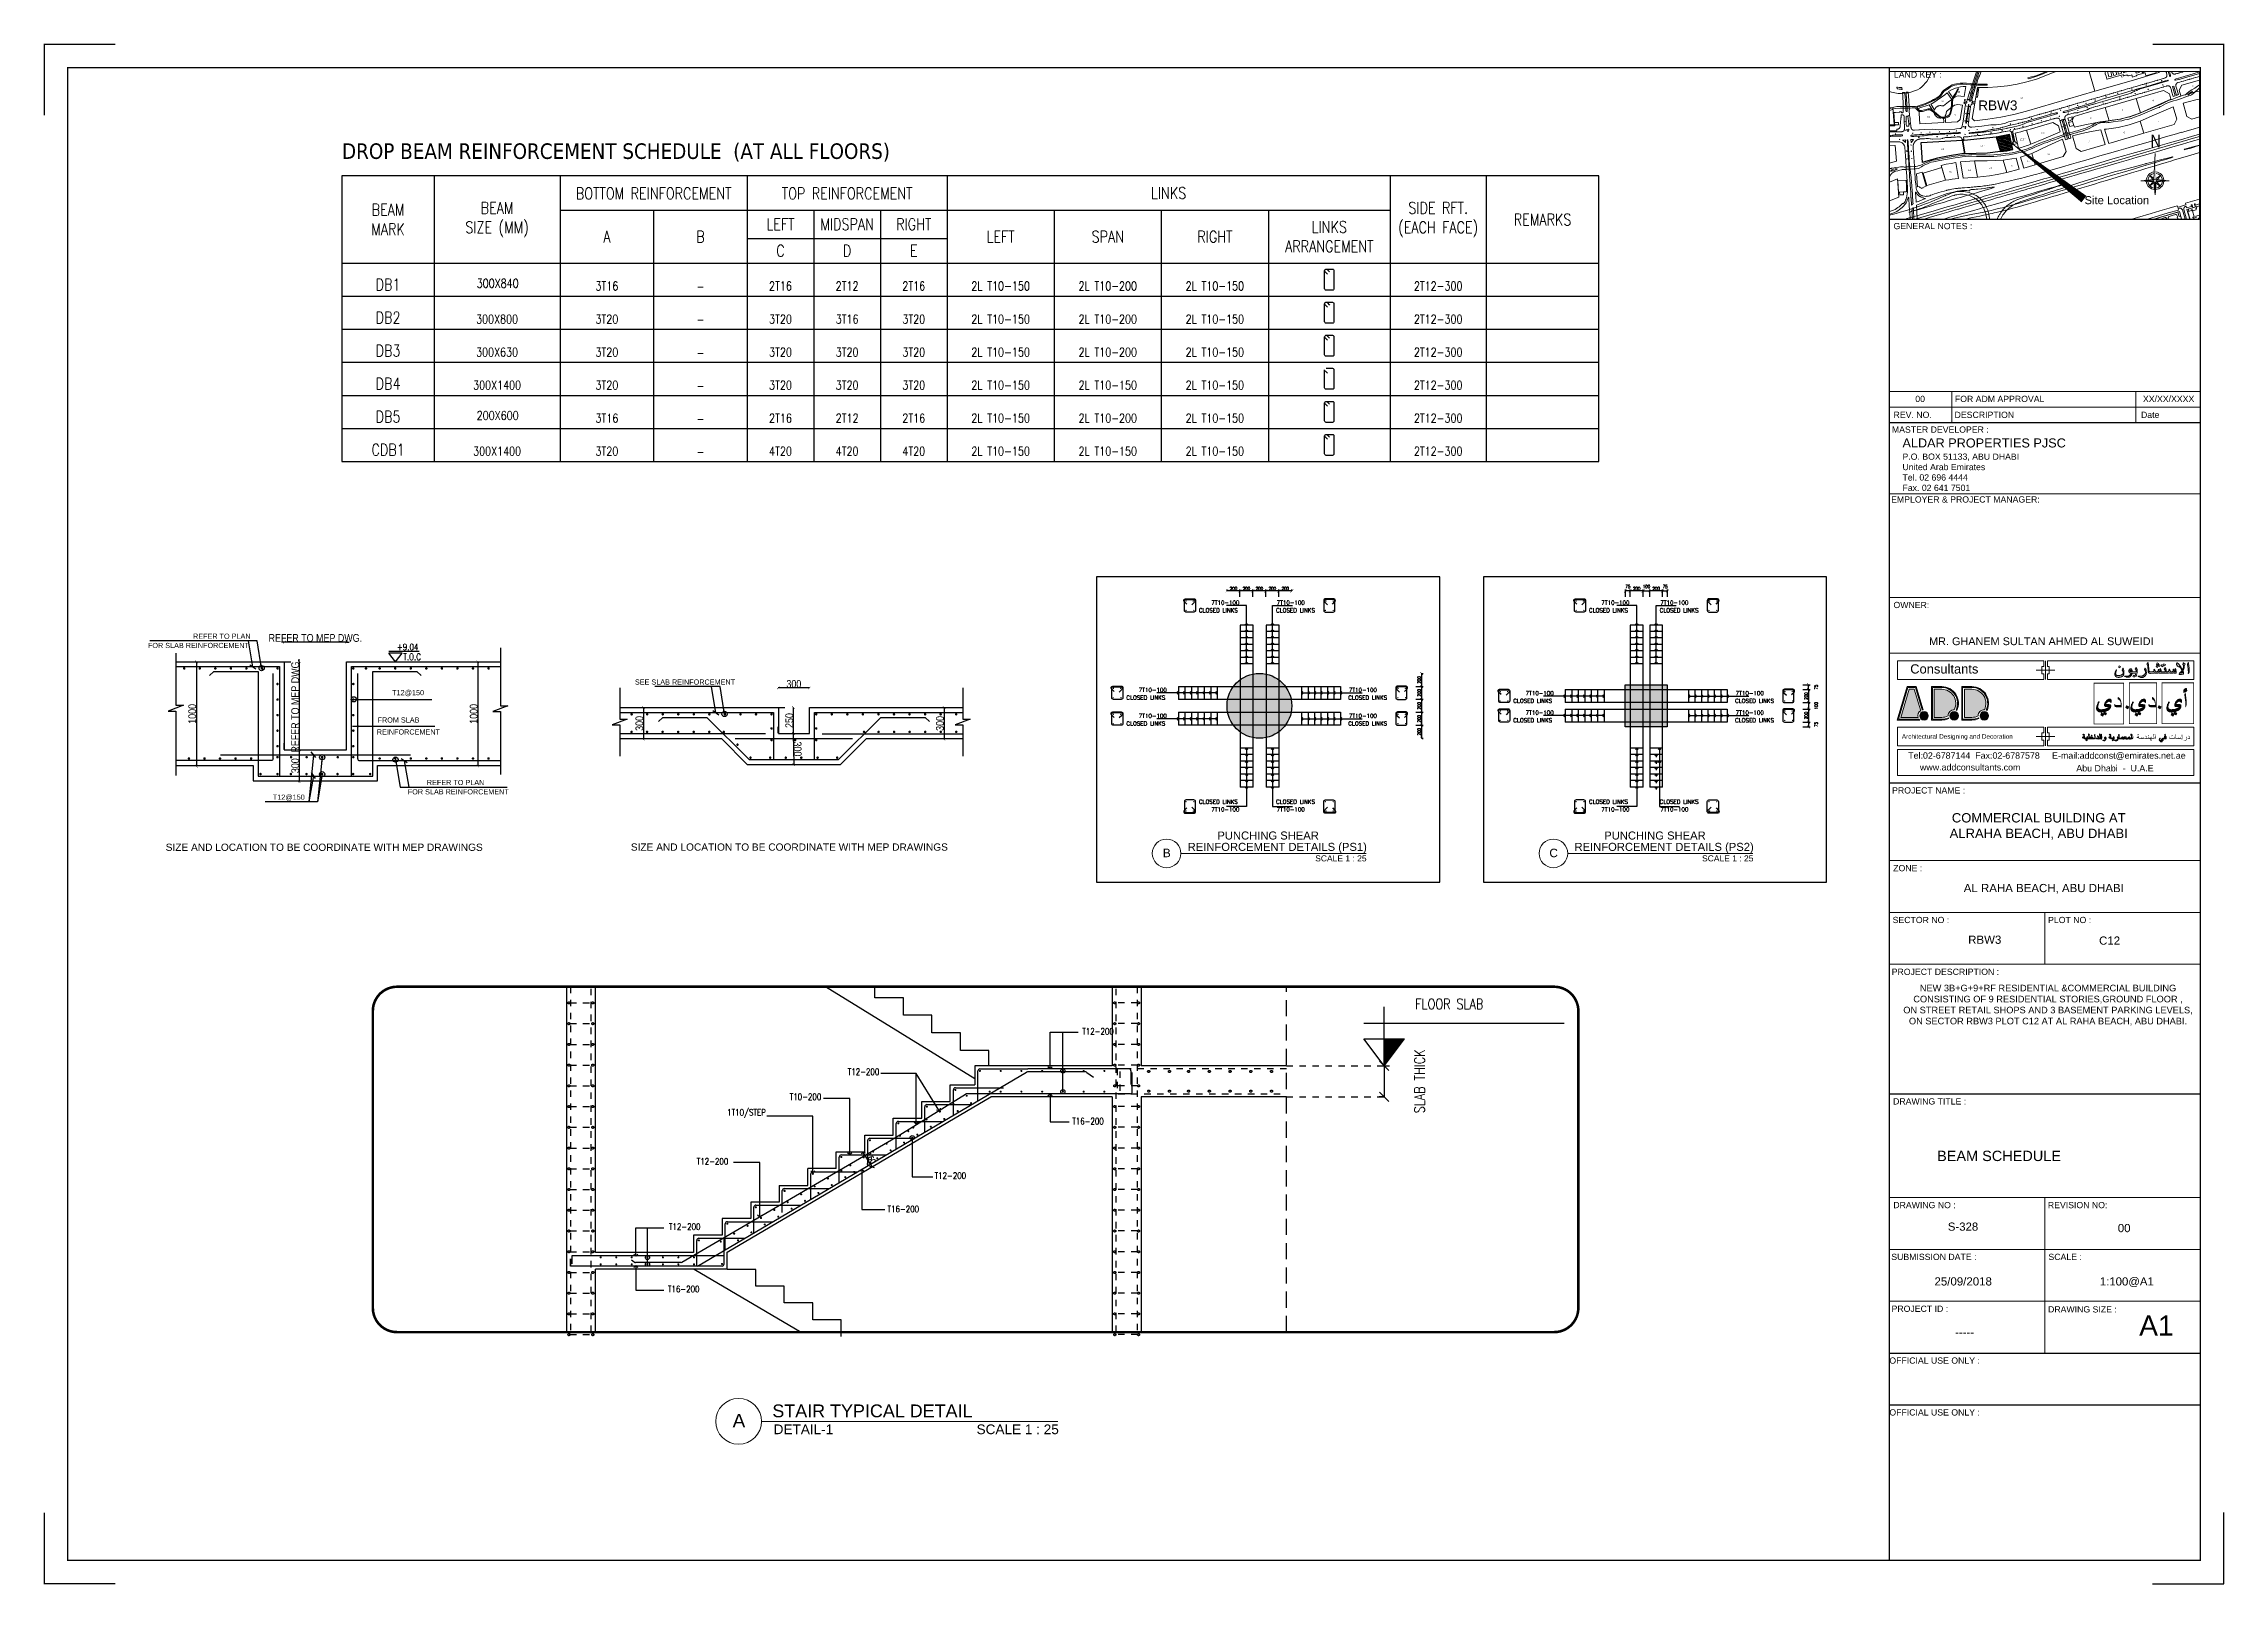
# Paper-space layout 'S-328' of a CAD drawing. Header units: inches, sheet in millimetres. Extents: x -1 to 840, y -1 to 593.
# The model-space entities are those that its viewports show. They can reach past a viewport. Long polylines and large blocks are cut down to what shows.
import ezdxf
from ezdxf import colors
from ezdxf.entities.mleader import LeaderData, LeaderLine
from ezdxf.enums import TextEntityAlignment as Align
from ezdxf.math import Vec2, Vec3

# ---------------------------------------------------------------- set-up
doc = ezdxf.new("R2010")
doc.units = ezdxf.units.IN
doc.header["$MEASUREMENT"] = 0
for name, pattern in [('HIDDEN', [0.375, 0.25, -0.125]), ('Level-200$0$DOT2', [0.125, 0, -0.125]), ('typical details$0$DOT', [6.35, 0, -6.35]), ('typical details$0$HIDDEN', [9.525, 6.35, -3.175])]:
    doc.linetypes.add(name, pattern=pattern)
for name, color, linetype in [('-frame', 1, 'Continuous'), ('2nd Basement Framing Plan$0$S-CONC-PATT', 250, 'Continuous'), ('2nd Basement Framing Plan$0$S-DT-DIMS', 7, 'Continuous'), ('2nd Basement Framing Plan$0$S-RBAR', 4, 'Continuous'), ('2nd Basement Framing Plan$0$S-RBAR-SEC', 4, 'Continuous'), ('2nd Basement Framing Plan$0$XS-DT-LEADER', 43, 'Continuous'), ('2nd Basement Framing Plan$0$XS-DT-TEXT', 91, 'Continuous'), ('A-ARROW', 9, 'Continuous'), ('ADM', 13, 'Continuous'), ('APG-STR-DT-LEADER', 7, 'Continuous'), ('AXIS$0$ATB-TEXT', 3, 'Continuous'), ('INSERT TEXT', 1, 'Continuous'), ('Plots', 4, 'Continuous'), ('S-CON-SEC', 2, 'Continuous'), ('S-DT-DIMS', 7, 'Continuous'), ('S-DT-TEXT', 91, 'Continuous'), ('S-ENLARGED AREA', 5, 'HIDDEN'), ('S-LEVEL-SEC', 7, 'Continuous'), ('S-RBAR', 4, 'Continuous'), ('S-RBAR-SEC', 4, 'Continuous'), ('S-STAIR', 1, 'Continuous'), ('Sectors_Abu_Dhabi', 1, 'Continuous'), ('TEXT', 7, 'Continuous'), ('Title Block', 7, 'Continuous'), ('typical details$0$S-Anno-Arrow', 83, 'Continuous'), ('typical details$0$S-Anno-Detail-Text', 41, 'Continuous'), ('typical details$0$S-Anno-Dim', 41, 'Continuous'), ('typical details$0$S-Anno-Level-Elev', 240, 'Continuous'), ('typical details$0$S-Anno-Reinf. Section-1', 60, 'Continuous'), ('typical details$0$S-Anno-Reinf. Section-2', 6, 'Continuous'), ('typical details$0$S-Anno-Sec-Line', 223, 'Continuous'), ('typical details$0$S-Anno-Symb-Txt', 140, 'Continuous'), ('XS - Beam Schedule$0$S-LEGEND', 2, 'Continuous'), ('XS - Beam Schedule$0$S-RBAR', 4, 'Continuous'), ('XS - Beam Schedule$0$S-TABLE', 155, 'Continuous'), ('XS - Beam Schedule$0$S-TEXT-TABLE', 91, 'Continuous')]:
    doc.layers.add(name, color=color, linetype=linetype)
for name, color, linetype, lineweight in [('2nd Basement Framing Plan$0$S-TEXT-SUB TITLE', 2, 'Continuous', 9), ('A- HATCH', 8, 'Continuous', 0), ('A-TEXT', 7, 'Continuous', 0), ('ADD LOGO', 152, 'Continuous', 5), ('APG-STR-TEXT-SUB TITLE', 53, 'Continuous', 9), ('BORDER A1', 7, 'Continuous', 100), ('GISWORK', 155, 'Continuous', 0), ('IN LINE', 7, 'Continuous', 20), ('K130', 7, 'Continuous', 5), ('Ramp', 55, 'Continuous', 5), ('SECTOR_NAME', 6, 'Continuous', 0), ('Shed', 1, 'Continuous', 5)]:
    doc.layers.add(name, color=color, linetype=linetype, lineweight=lineweight)
doc.layers.add('S-VPORT', color=11, linetype='Continuous', plot=False)
doc.layers.get('S-VPORT').off()
doc.styles.add('2nd Basement Framing Plan$0$APG ROMANS 0.80', font='romans.shx', dxfattribs={"width": 0.8})
doc.styles.add('2nd Basement Framing Plan$0$XS-DOME DETAILS$0$Arial', font='arial.ttf')
doc.styles.add('2nd Basement Framing Plan$0$XS-STAIR DETAILS$0$APG ROMANS 0.80', font='romans.shx', dxfattribs={"width": 0.8})
doc.styles.add('4', font='arial.ttf', dxfattribs={"height": 0.5})
doc.styles.add('A1', font='times.ttf')
doc.styles.add('APG ROMANS 0.80', font='romans.shx', dxfattribs={"width": 0.8})
doc.styles.add('Arcan Template Sheet A1$0$banda$0$BANDA AD-0705$0$ZFP', font='swiss.ttf')
doc.styles.add('Arial', font='arial.ttf', dxfattribs={"width": 0.8})
doc.styles.add('Arial 2014', font='arial.ttf')
doc.styles.add('AXIS$0$BOROUGE', font='arial.ttf')
doc.styles.get("Standard").update_dxf_attribs({"font": 'arial.ttf'})
doc.styles.add('typical details$0$04-EHAF-Arial', font='arial.ttf', dxfattribs={"height": 2})
doc.styles.add('typical details$0$Arial', font='arial.ttf', dxfattribs={"height": 245.883234})
doc.styles.add('typical details$0$DIM20', font='ARIALN.TTF')
doc.styles.add('typical details$0$RS', font='romans.shx', dxfattribs={"width": 0.8})
doc.styles.add('typical details$0$S-DIMS', font='romant.shx', dxfattribs={"width": 0.8})
doc.styles.add('typical details$0$S-TEXT-ARIAL', font='arial.ttf')
doc.styles.add('XS - Beam Schedule$0$APG TABLE TXT', font='Simplex.shx', dxfattribs={"width": 0.8})
doc.styles.add('XS - Beam Schedule$0$S-Tahoma', font='tahoma.ttf')
doc.dimstyles.new('2nd Basement Framing Plan$0$APG-STR-25 DT', dxfattribs={"dimscale": 250, "dimtxt": 0.2, "dimasz": 0.18, "dimexe": 0.1, "dimexo": 0.1, "dimgap": 0.05, "dimtad": 1, "dimdec": 0, "dimrnd": 5, "dimzin": 3, "dimdsep": 46, "dimtxsty": '2nd Basement Framing Plan$0$APG ROMANS 0.80', "dimblk": '2nd Basement Framing Plan$0$_ARCHTICK', "dimcen": 0.05, "dimclrd": 256, "dimclre": 256, "dimclrt": 2, "dimadec": 0, "dimazin": 0, "dimtfac": 1, "dimtdec": 0, "dimtofl": 0, "dimtmove": 2, "dimatfit": 3, "dimfxl": 0.35, "dimfxlon": 1, "dimtolj": 1, "dimtzin": 0, "dimarcsym": 0})
doc.dimstyles.new('APG-STR-25 DT', dxfattribs={"dimscale": 250, "dimtxt": 0.2, "dimasz": 0.13, "dimexe": 0.1, "dimexo": 0.1, "dimgap": 0.05, "dimtad": 1, "dimdec": 0, "dimrnd": 5, "dimzin": 3, "dimdsep": 46, "dimtxsty": 'APG ROMANS 0.80', "dimblk": 'OBLIQUE', "dimcen": 0.05, "dimclrd": 256, "dimclre": 256, "dimclrt": 2, "dimadec": 0, "dimazin": 0, "dimtfac": 1, "dimtdec": 0, "dimtofl": 0, "dimtmove": 2, "dimatfit": 3, "dimfxl": 0.35, "dimfxlon": 1, "dimtolj": 1, "dimtzin": 0, "dimarcsym": 0})
doc.dimstyles.new('APG-STR-50 DT', dxfattribs={"dimscale": 500, "dimtxt": 0.2, "dimasz": 0.18, "dimexe": 0.1, "dimexo": 0.1, "dimgap": 0.05, "dimtad": 1, "dimdec": 0, "dimrnd": 5, "dimzin": 3, "dimdsep": 46, "dimtxsty": 'APG ROMANS 0.80', "dimblk": 'OBLIQUE', "dimcen": 0.05, "dimclrd": 256, "dimclre": 256, "dimclrt": 2, "dimadec": 0, "dimazin": 0, "dimtfac": 1, "dimtdec": 0, "dimtofl": 0, "dimtmove": 2, "dimatfit": 3, "dimfxl": 0.35, "dimfxlon": 1, "dimtolj": 1, "dimtzin": 0, "dimarcsym": 0})
doc.dimstyles.new('typical details$0$1-20', dxfattribs={"dimtxt": 75, "dimasz": 25, "dimexe": 1.5, "dimexo": 1.5, "dimgap": 0.8, "dimtad": 1, "dimdec": 0, "dimrnd": 50, "dimzin": 3, "dimdsep": 46, "dimtxsty": 'typical details$0$DIM20', "dimblk": 'typical details$0$QGA.01.S2.COLUMNS$0$_ArchTick', "dimcen": 2.5, "dimclrd": 1, "dimclre": 3, "dimclrt": 41, "dimazin": 2, "dimtfac": 0.75, "dimtdec": 0, "dimtix": 1, "dimtmove": 1, "dimatfit": 3, "dimfxl": 1, "dimtolj": 1, "dimtzin": 0, "dimarcsym": 0})
doc.dimstyles.new('typical details$0$S-DIMS', dxfattribs={"dimtxt": 220, "dimasz": 140, "dimexe": 70, "dimexo": 70, "dimgap": 100, "dimtad": 1, "dimdec": 0, "dimzin": 0, "dimdsep": 46, "dimtxsty": 'typical details$0$S-DIMS', "dimblk": 'typical details$0$_Oblique', "dimcen": 0.07, "dimdle": 70, "dimclrd": 2, "dimclre": 2, "dimclrt": 3, "dimadec": 0, "dimazin": 0, "dimtfac": 1, "dimtdec": 0, "dimtix": 1, "dimtmove": 2, "dimatfit": 0, "dimldrblk": 'typical details$0$_Oblique', "dimfxl": 1, "dimtolj": 1, "dimtzin": 0, "dimarcsym": 0})
doc.dimstyles.new('typical details$0$S-RBAR-DIMS', dxfattribs={"dimtxt": 220, "dimasz": 200, "dimexe": 0, "dimexo": 0, "dimgap": 0.01, "dimtad": 0, "dimdec": 0, "dimzin": 0, "dimdsep": 46, "dimtxsty": 'typical details$0$S-TEXT-ARIAL', "dimcen": 0.09, "dimse1": 1, "dimse2": 1, "dimclrd": 20, "dimclrt": 20, "dimadec": 0, "dimazin": 0, "dimtfac": 1, "dimtdec": 0, "dimtofl": 0, "dimtmove": 0, "dimatfit": 3, "dimfxl": 1, "dimtolj": 1, "dimtzin": 0, "dimarcsym": 0})

psp = doc.layouts.new('S-328')

# ---------------------------------------------------------------- texts
at = {"layer": 'AXIS$0$ATB-TEXT', "linetype": 'Continuous', "style": 'AXIS$0$BOROUGE'}
for s, height, p in [('BEAM SCHEDULE ', 4, (729.49, 162.19)), ('S-328', 3.144, (733.64, 135.32))]:
    psp.add_text(s, height=height, dxfattribs=at).set_placement(p)
at = {"layer": 'INSERT TEXT', "style": 'Arcan Template Sheet A1$0$banda$0$BANDA AD-0705$0$ZFP'}
psp.add_text('1:100@A1', height=3.144, dxfattribs=at).set_placement((802.7, 115.75), align=Align.MIDDLE_CENTER)

msp = doc.modelspace()

# ---------------------------------------------------------------- texts
at = {"layer": '2nd Basement Framing Plan$0$S-TEXT-SUB TITLE', "style": '2nd Basement Framing Plan$0$XS-DOME DETAILS$0$Arial'}
for p in [(476.7, -25806.8), (6447.7, -25806.8)]:
    msp.add_text('PUNCHING SHEAR', height=123.75, dxfattribs=at).set_placement(p)
at = {"layer": '2nd Basement Framing Plan$0$XS-DT-TEXT', "style": '2nd Basement Framing Plan$0$XS-STAIR DETAILS$0$APG ROMANS 0.80'}
for s, p in [('CLOSED LINKS', (191.9, -22269.2, 0)), ('7T10-100', (382.3, -22150.9, 0)), ('CLOSED LINKS', (1382.4, -22269.2, 0)), ('7T10-100', (1391.4, -22150.9, 0)), ('CLOSED LINKS', (6212.9, -22269.2, 0)), ('7T10-100', (6403.4, -22150.9, 0)), ('CLOSED LINKS', (7303.5, -22269.2, 0)), ('7T10-100', (7312.4, -22150.9, 0)), ('7T10-100', (-737.5, -23498.5, 0)), ('7T10-100', (2505.3, -23498.5, 0)), ('7T10-100', (5233.6, -23548.5, 0)), ('7T10-100', (8476.4, -23548.5, 0)), ('CLOSED LINKS', (-928, -23616.8, 0)), ('CLOSED LINKS', (2496.4, -23616.8, 0)), ('CLOSED LINKS', (5043.1, -23666.8, 0)), ('CLOSED LINKS', (8467.5, -23666.8, 0)), ('7T10-100', (-737.5, -23898.5, 0)), ('7T10-100', (2505.3, -23898.5, 0)), ('CLOSED LINKS', (5043.1, -23966.8, 0)), ('7T10-100', (5233.6, -23848.5, 0)), ('CLOSED LINKS', (8467.5, -23966.8, 0)), ('7T10-100', (8476.4, -23848.5, 0)), ('CLOSED LINKS', (-928, -24016.8, 0)), ('CLOSED LINKS', (2496.4, -24016.8, 0)), ('CLOSED LINKS', (191.9, -25223.7, 0)), ('CLOSED LINKS', (1382.4, -25223.7, 0)), ('CLOSED LINKS', (6212.9, -25223.7, 0)), ('CLOSED LINKS', (7303.5, -25223.7, 0)), ('7T10-100', (382.3, -25342, 0)), ('7T10-100', (1391.4, -25342, 0)), ('7T10-100', (6403.4, -25342, 0)), ('7T10-100', (7312.4, -25342, 0))]:
    msp.add_text(s, height=62.5, dxfattribs=at).set_placement(p, align=Align.MIDDLE_LEFT)
at = {"layer": 'S-DT-TEXT', "style": 'APG ROMANS 0.80', "width": 0.8}
for s, p in [('T12-200', (7164.3, 3955.3)), ('T12-200', (4901.6, 3565.4)), ('T10-200', (4342.4, 3323.9)), ('1T10/STEP', (3807.4, 3174)), ('T12-200', (3444.9, 2701.1)), ('T12-200', (3177.6, 2071.1))]:
    msp.add_text(s, height=62.5, dxfattribs=at).set_placement(p, align=Align.RIGHT)
for s, p in [('T16-200', (6763.3, 3088.4)), ('T12-200', (5435.8, 2563.3)), ('T16-200', (4981.3, 2241.3)), ('T16-200', (2862.9, 1469.5))]:
    msp.add_text(s, height=62.5, dxfattribs=at).set_placement(p)
at = {"layer": 'typical details$0$S-Anno-Detail-Text', "style": 'typical details$0$04-EHAF-Arial'}
for s, p in [('FOR SLAB REINFORCEMENT', (17109.1, -9071.1)), ('REFER TO PLAN', (17544, -8981.6)), ('SEE SLAB REINFORCEMENT', (21806.8, -9423.8)), ('T12@150 ', (18314.2, -10534.3)), ('FOR SLAB REINFORCEMENT', (19615.9, -10482.5)), ('REFER TO PLAN', (19799.6, -10392.9))]:
    msp.add_text(s, height=50, dxfattribs=at).set_placement(p)
at = {"layer": 'typical details$0$S-Anno-Detail-Text', "char_height": 50, "attachment_point": 6, "style": 'typical details$0$04-EHAF-Arial'}
for s, insert in [('T12@150', (19772.9, -9505.7)), ('REINFORCEMENT', (19925.9, -9880.3)), ('FROM SLAB ', (19728, -9765))]:
    msp.add_mtext(s, dxfattribs=dict(at, insert=insert))
at = {"layer": 'typical details$0$S-Anno-Symb-Txt', "style": 'typical details$0$04-EHAF-Arial'}
for p in [(17280.2, -11027.5), (21767.7, -11025.6)]:
    msp.add_text('SIZE AND LOCATION TO BE COORDINATE WITH MEP DRAWINGS', height=70, rotation=359.99999, dxfattribs=at).set_placement(p)
at = {"layer": 'XS - Beam Schedule$0$S-LEGEND', "style": 'XS - Beam Schedule$0$S-Tahoma'}
msp.add_text('DROP BEAM REINFORCEMENT SCHEDULE  (AT ALL FLOORS)', height=400, dxfattribs=at).set_placement((23823.9, 11235))
at = {"layer": 'XS - Beam Schedule$0$S-TEXT-TABLE', "style": 'XS - Beam Schedule$0$APG TABLE TXT', "width": 0.8}
for s, p in [('DB1', (25009.3, 8003.3)), ('DB2', (25009.3, 7153.3)), ('DB3', (25009.3, 6303.3)), ('DB4', (25009.3, 5453.3)), ('DB5', (25009.3, 4603.3)), ('CDB1', (25009.3, 3753.3))]:
    msp.add_text(s, height=300, dxfattribs=at).set_placement(p, align=Align.MIDDLE_CENTER)
for s, p in [('300X840', (27830.7, 8034.5)), ('3T16', (30637.8, 7965.8)), ('2T16', (35104.3, 7965.8)), ('2T12', (36818.5, 7965.8)), ('2T16', (38532.8, 7965.8)), ('2L T10-150', (40767.7, 7965.8)), ('2L T10-200', (43523.1, 7965.8)), ('2L T10-150', (46278.6, 7965.8)), ('2T12-300', (52023.1, 7965.8)), ('-', (33044, 7949.8)), ('300X800', (27814.7, 7115.8)), ('3T20', (30637.8, 7115.8)), ('3T20', (35104.3, 7115.8)), ('3T16', (36818.5, 7115.8)), ('3T20', (38532.8, 7115.8)), ('2L T10-150', (40767.7, 7115.8)), ('2L T10-200', (43523.1, 7115.8)), ('2L T10-150', (46278.6, 7115.8)), ('2T12-300', (52023.1, 7115.8)), ('-', (33044, 7099.8)), ('300X630', (27814.7, 6265.8)), ('3T20', (30637.8, 6265.8)), ('3T20', (35104.3, 6265.8)), ('3T20', (36818.5, 6265.8)), ('3T20', (38532.8, 6265.8)), ('2L T10-150', (40767.7, 6265.8)), ('2L T10-200', (43523.1, 6265.8)), ('2L T10-150', (46278.6, 6265.8)), ('2T12-300', (52023.1, 6265.8)), ('-', (33044, 6249.8)), ('300X1400', (27814.7, 5415.8)), ('3T20', (30637.8, 5415.8)), ('3T20', (35104.3, 5415.8)), ('3T20', (36818.5, 5415.8)), ('3T20', (38532.8, 5415.8)), ('2L T10-150', (40767.7, 5415.8)), ('2L T10-150', (43523.1, 5415.8)), ('2L T10-150', (46278.6, 5415.8)), ('2T12-300', (52023.1, 5415.8)), ('-', (33044, 5399.8)), ('200X600', (27830.7, 4634.5)), ('3T16', (30637.8, 4565.8)), ('2T16', (35104.3, 4565.8)), ('2T12', (36818.5, 4565.8)), ('2T16', (38532.8, 4565.8)), ('2L T10-150', (40767.7, 4565.8)), ('2L T10-200', (43523.1, 4565.8)), ('2L T10-150', (46278.6, 4565.8)), ('2T12-300', (52023.1, 4565.8)), ('-', (33044, 4549.8)), ('300X1400', (27814.7, 3715.8)), ('3T20', (30637.8, 3715.8)), ('4T20', (35104.3, 3715.8)), ('4T20', (36818.5, 3715.8)), ('4T20', (38532.8, 3715.8)), ('2L T10-150', (40767.7, 3715.8)), ('2L T10-150', (43523.1, 3715.8)), ('2L T10-150', (46278.6, 3715.8)), ('2T12-300', (52023.1, 3715.8)), ('-', (33044, 3699.8))]:
    msp.add_text(s, height=225, dxfattribs=at).set_placement(p, align=Align.MIDDLE)
at = {"layer": 'XS - Beam Schedule$0$S-TEXT-TABLE', "color": 141, "char_height": 300, "attachment_point": 5, "style": 'XS - Beam Schedule$0$APG TABLE TXT'}
for s, insert, width in [('BOTTOM REINFORCEMENT', (31840.9, 10346.5), 4505.857), ('TOP REINFORCEMENT', (36818.5, 10346.5), 4505.857), ('LINKS', (45089.5, 10358.2), 940.143), ('BEAM\\PSIZE (MM)', (27814.7, 9676.1), 1774.429), ('SIDE RFT.\\P(EACH FACE)', (52023.1, 9676.1), 2334.429), ('BEAM\\PMARK', (25009.3, 9676.1), 891.429), ('LEFT', (35104.3, 9554.7), 940.143), ('MIDSPAN', (36818.5, 9554.7), 940.143), ('RIGHT', (38532.8, 9554.7), 940.143), ('REMARKS', (54707.9, 9676.1), 2334.429), ('LINKS\\PARRANGEMENT', (49222.6, 9235.4), 940.143), ('A', (30637.8, 9235.4), 940.143), ('B', (33044, 9235.4), 940.143), ('LEFT', (40767.7, 9235.4), 940.143), ('SPAN', (43523.1, 9235.4), 940.143), ('RIGHT', (46278.6, 9235.4), 940.143), ('C', (35104.3, 8872.7), 940.143), ('D', (36818.5, 8872.7), 940.143), ('E', (38532.8, 8872.7), 940.143)]:
    msp.add_mtext(s, dxfattribs=dict(at, insert=insert, width=width))

# ---------------------------------------------------------------- blocks, each defined once
blk = doc.blocks.new('A$C24FF0AD2')
at = {"layer": 'K130'}
h = blk.add_hatch(color=1, dxfattribs=at)
h.paths.add_polyline_path([(6, 6, 1), (-6, -6, 1)])
h.paths.add_polyline_path([(-6, -6, -0.19766), (-9, 0), (-51, -52)])
h.paths.add_polyline_path([(51, 52), (6, 6, -0.19766), (9, 0)])
h.paths.add_polyline_path([(6, -6, -0.200166), (0, -9), (52, -51)])
h.paths.add_polyline_path([(-6, 6, -0.200166), (0, 9), (-100, 98)])
at = {"layer": 'K130', "color": 1}
for p, q in [((-9, 0), (-100, 98)), ((-13, 4), (-38, 0)), ((-4, 12), (0, 38)), ((0, 9), (51, 52)), ((4, 13), (0, 38)), ((6, 6), (51, 52)), ((9, 0), (51, 52)), ((9, 0), (52, -51)), ((12, 4), (38, 0)), ((13, -4), (38, 0)), ((-9, 0), (-51, -52)), ((-6, -6), (-51, -52)), ((0, -9), (-51, -52)), ((-12, -4), (-38, 0)), ((-4, -13), (0, -38)), ((0, -9), (52, -51)), ((4, -12), (0, -38)), ((6, -6), (52, -51))]:
    blk.add_line(p, q, dxfattribs=at)
blk.add_circle((0, 0), 8.82, dxfattribs=at)
for radius, start, end in [(45.4, 141.1368, 222.3), (38, 142.7463, 220.6367), (45.4, 48.7422, 129.9054), (38, 50.4055, 128.2959), (38, 320.4488, 40.6367), (45.4, 318.7706, 42.3), (45.4, 228.7422, 312.2716), (38, 230.4055, 310.5934)]:
    blk.add_arc((0, 0), radius, start, end, dxfattribs=at)
at = {"layer": 'K130', "insert": (-186, 150), "char_height": 65.2, "attachment_point": 1, "rotation": 45.5211, "style": 'Arial'}
blk.add_mtext('N', dxfattribs=at)
blk = doc.blocks.new('A-Arrow')
at = {"layer": 'A-ARROW', "lineweight": 0}
h = blk.add_hatch(color=256, dxfattribs=at)
h.dxf.hatch_style = 1
edge = h.paths.add_edge_path()
edge.add_line((0, 2.5), (-0.3, 1.5))
edge.add_arc((-0.3, 1.5), 0.01, 162.25035, 310.57674)
edge.add_line((-0.3, 1.5), (-0.1, 1.6))
edge.add_line((-0.1, 1.6), (-0.1, 0))
edge.add_line((-0.1, 0), (0.1, 0))
edge.add_line((0.1, 0), (0.1, 1.6))
edge.add_line((0.1, 1.6), (0.3, 1.5))
edge.add_arc((0.3, 1.5), 0.01, 229.42326, 377.74965)
edge.add_line((0.3, 1.5), (0, 2.5))
blk.add_lwpolyline([(0, 2.5), (-0.3, 1.5, 0.755789), (-0.3, 1.5), (-0.1, 1.6), (-0.1, 0), (0.1, 0), (0.1, 1.6), (0.3, 1.5, 0.755789), (0.3, 1.5)], format="xyb", close=True, dxfattribs=at)
blk = doc.blocks.new('A-Arrow 01')
at = {"layer": 'A-ARROW', "lineweight": 0}
h = blk.add_hatch(color=256, dxfattribs=at)
h.dxf.hatch_style = 1
edge = h.paths.add_edge_path()
edge.add_line((1, 0.7), (0.4, 1.2))
edge.add_arc((0.4, 1.2), 0.01, 46.90643, 194.15427)
edge.add_line((0.4, 1.2), (0.5, 0.8))
edge.add_arc((0.5, 0.1), 0.701, 86.28312, 131.31115)
edge.add_line((0, 0.6), (0, 0))
edge.add_arc((0.5, 0), 0.454, 82.74381, 176.5935, ccw=False)
edge.add_line((0.5, 0.4), (0.5, 0))
edge.add_arc((0.5, 0), 0.01, 173.01694, 325.39745)
edge.add_line((0.5, 0), (1, 0.7))
blk.add_lwpolyline([(1, 0.7), (0.4, 1.2, 0.748421), (0.4, 1.2), (0.5, 0.8, 0.19904), (0, 0.6), (0, 0, -0.434033), (0.5, 0.4), (0.5, 0, 0.783963), (0.5, 0)], format="xyb", close=True, dxfattribs=at)
blk = doc.blocks.new('A-Arrow R')
at = {"layer": 'A-ARROW', "color": 9, "true_color": 0xc4c1c0}
for name, p in [('A-Arrow', (-0.1, 0)), ('A-Arrow 01', (0, 0.4))]:
    blk.add_blockref(name, p, dxfattribs=at)
blk = doc.blocks.new('A$C486D1E10')
at = {"layer": 'A- HATCH', "lineweight": 0}
h = blk.add_hatch(dxfattribs=at)
h.set_pattern_fill('ANSI31', color=1, scale=20, angle=296.91115, style=0)
h.set_pattern_definition([(341.9112, (-51.8246, -284.882), (0.77623, 2.37644), [])])
edge = h.paths.add_edge_path()
edge.add_arc((-382.7, 960), 1227.2, 279.20971, 281.65409)
edge.add_line((-134.8, -241.8), (-121.8, -301))
edge.add_arc((-206.5, 100.2), 410, 275.15799, 281.92251, ccw=False)
edge.add_line((-169.7, -308.1), (-186.2, -251.3))
for points in [[(-186.2, -251.3), (-169.7, -308.1)], [(-121.8, -301), (-134.8, -241.8)]]:
    blk.add_lwpolyline(points)
for centre, radius, start, end in [((-369.3, 882.4), 1148.4, 279.17459, 281.78604), ((-206.5, 100.2), 410, 275.15799, 281.92251)]:
    blk.add_arc(centre, radius, start, end)
at = {"layer": 'ADM'}
for p, q in [((-309.3, -264.4), (-186.2, -251.3)), ((-315.8, -264.8), (-309.3, -264.4)), ((-306.8, -316.8), (-315.8, -264.8)), ((-220.1, -314.6), (-306.8, -316.8)), ((-169.7, -308.1), (-220.1, -314.6))]:
    blk.add_line(p, q, dxfattribs=at)
at = {"layer": 'ADM', "lineweight": 5}
for points in [[(-437.3, 0), (-437.9, -2.8), (-440.9, -12), (-444.6, -20.9), (-449.1, -29.4), (-454.3, -37.6), (-460.2, -45.2), (-466.7, -52.4), (-473.8, -58.9), (-481.4, -64.9), (-489.5, -70.1), (-523, -82.1), (-551.3, -84.4), (-564.4, -83.9), (-577.5, -82.3), (-590.3, -79.5), (-598.3, -77)], [(172.1, 0), (194.1, -75.6), (-69.8, -152), (-118.4, -164.9), (-168.5, -175.6), (-218.9, -184), (-270.5, -189.9), (-278.9, -180.7), (-257.9, -60.7), (-219.1, -60.9), (-180.9, -58.9), (-142.9, -54.6), (-105.2, -48.1), (-68, -39.5), (-31.3, -28.6), (4.6, -15.6), (39.8, -0.5), (40.8, 0)], [(443.3, 0), (441.1, -4), (334.1, -35), (194.1, -75.5), (172.1, 0)], [(598.3, -76), (582.6, -78.6), (541.1, -89.2), (527, -93.3), (526.3, -93.5), (519.9, -71.4), (530.2, -52.6), (598.3, -32.9)], [(-598.3, -139), (-584.6, -140), (-580.5, -204.1), (-580.3, -205.9), (-598.3, -205.1)], [(598.3, -175), (568.2, -183.8), (549.7, -173.6), (534.7, -122.3), (535.6, -122), (549.4, -118), (589, -107.9), (598.3, -106.8)], [(-598.3, -284.3), (-575.8, -284.6), (-571.2, -345.9), (-585.3, -348.8), (-598.3, -352.7)], [(-598.3, -426.8), (-566.8, -413.4), (-562.1, -484.2), (-598.3, -498.1)], [(422.1, -568.8), (520.7, -540.2), (529, -568.8)], [(560.7, -568.8), (549.9, -531.7), (598.3, -517.7)]]:
    blk.add_lwpolyline(points, dxfattribs=at)
for points in [[(598.3, -568.8), (-598.3, -568.8), (-598.3, 0), (598.3, 0)], [(-427.2, -119.4), (-384.9, -89.4), (-375.5, -81.3), (-357.8, -107.5), (-370, -116.7), (-390.2, -131.8), (-393.9, -132.4), (-396, -131.9), (-398, -131.5), (-400.2, -131.3), (-402.3, -131.2), (-404.4, -131.4), (-406.5, -131.8), (-408.5, -132.3), (-410.5, -133), (-412.5, -133.9), (-414.3, -135), (-416, -136.2), (-417.7, -137.5), (-419.2, -139), (-420.5, -140.7), (-421.7, -142.4), (-422.8, -144.3), (-423.7, -146.2), (-424.4, -148.2), (-438.1, -124.9), (-433.4, -122.6)], [(-303.7, -57.8), (-310.3, -96.6), (-323.4, -94.3), (-330.5, -93.8), (-337.6, -94.7), (-344.2, -97), (-350.3, -100.7), (-352.7, -102.5), (-369.9, -77.2), (-361.3, -72), (-352.4, -67.5), (-343.1, -63.8), (-333.5, -61), (-323.6, -59.1), (-313.7, -58)], [(353.9, -103.7), (459.5, -73.1), (481.8, -85.4), (488, -106.6), (410.8, -140.5), (370.1, -159)], [(-424.6, -161.6), (-424, -163.6), (-423.2, -165.6), (-422.3, -167.4), (-421.2, -169.2), (-419.9, -170.8), (-418.5, -172.4), (-417, -173.8), (-415.3, -175.1), (-413.6, -176.2), (-411.7, -177.1), (-409.8, -177.9), (-407.8, -178.6), (-405.8, -179), (-403.7, -179.3), (-401.7, -179.4), (-399.6, -179.3), (-397.5, -179), (-395.5, -178.6), (-393.5, -177.9), (-391.6, -177.1), (-389.7, -176.2), (-388.6, -197), (-480.4, -201.8), (-484.4, -140.8), (-444.5, -127.8)], [(-315.9, -129.5), (-325.3, -185), (-335.6, -194.2), (-381.7, -196.6), (-383, -170.6), (-380.5, -167), (-377.5, -154.3), (-375.9, -151.1), (-361.3, -140.2), (-346.8, -129.3), (-334.2, -126.3)], [(113, -207.4), (109.8, -196.4), (108.6, -192.1), (107.1, -187.2), (115, -173), (165.1, -158.4), (234.6, -138.3), (249.7, -190.5), (236.7, -192), (195.8, -197.3), (155.2, -205), (115.2, -214.8)], [(234.6, -138.3), (353.9, -103.7), (370.1, -159), (330.7, -172.9), (290.6, -183.4), (249.7, -190.5)], [(369.6, -191.4), (424.5, -167.2), (496.4, -135.5), (510.5, -184.1), (499.8, -203.6), (383.1, -237.5)], [(-578.8, -196.3), (-563.7, -196), (-563.5, -205.5), (-578.5, -205.8)], [(-69, -226), (-49.9, -220.7), (32.1, -196.9), (54.4, -209.2), (61, -231.9), (-2, -258.8), (-53.2, -280.1)], [(106.2, -174.8), (107.6, -179.3), (105.7, -179.8), (107.3, -185.1), (100.8, -187), (101.4, -189), (93.5, -191.2), (90.2, -179.4)], [(113, -207.4), (97.2, -212), (92.8, -196.7), (108.6, -192.1), (109.8, -196.4)], [(122.1, -297), (107.9, -248.1), (143.9, -238.3), (180.3, -230.5), (217.2, -224.5), (233.6, -281), (194.6, -292.3), (141.5, -307.7)], [(369.6, -191.4), (383.1, -237.5), (248, -276.8), (232.2, -222.6), (239.7, -221.8), (283.9, -215.4), (327.3, -205.2)], [(-145.9, -389.7), (-159.7, -342.3), (-109.4, -334.1), (-97.2, -377)], [(-48.6, -315.8), (-35.9, -359.2), (-79.9, -372), (-91.9, -329.8)], [(-48.6, -315.8), (12.8, -287), (69.4, -260.8), (83.3, -308.3), (72.6, -327.7), (-35.9, -359.2)], [(-534, -418.4), (-532.6, -439.8), (-532.3, -449.7), (-532.2, -459.4), (-532.3, -464.5), (-544.3, -464.5), (-559.3, -465.5), (-563.3, -465.8), (-566.3, -420.8)], [(-482.3, -447), (-483.5, -442.9), (-489.7, -444.6), (-494.2, -394.5), (-472.3, -388.1), (-456.6, -442.2), (-469.1, -447), (-468.6, -448.3), (-475.5, -450.9), (-477.1, -445.4)], [(-395.9, -370.3), (-381.8, -418.3), (-454.6, -439.5), (-468.5, -391.5)], [(-385.3, -406.3), (-398.3, -361.7), (-379.5, -357.7), (-360.6, -354.1), (-341.6, -351.1), (-331.7, -412.9), (-344.3, -413.8), (-356.8, -415.1), (-369.2, -417), (-381.6, -419.3), (-381.8, -418.3)], [(-269.4, -344.6), (-258.5, -407.4), (-313.7, -411.6), (-323.7, -348.6)], [(-269.4, -344.6), (-221.1, -344.6), (-159.7, -342.3), (-145.9, -389.7), (-182.9, -397.3), (-211.9, -402), (-236.1, -405.1), (-258.5, -407.4)], [(-544.3, -464.5), (-543.6, -475), (-558.7, -476), (-559.3, -465.5)]]:
    blk.add_lwpolyline(points, close=True, dxfattribs=at)
blk.add_lwpolyline([(-69, -226, -0.009089), (-113.3, -237.1), (-100.4, -295.8, 0.03038), (-53.2, -280.1)], format="xyb", close=True, dxfattribs=at)
at = {"layer": 'ADM'}
blk.add_lwpolyline([(-315.8, -264.8), (-306.8, -316.8), (-318.7, -317.8), (-365.9, -324.6), (-412.7, -334.2), (-458.8, -346.7), (-470.7, -350.1), (-475.7, -273.1)], close=True, dxfattribs=at)
at = {"layer": 'GISWORK', "lineweight": 0}
for p, q in [((-278.5, -51, 7.4), (-277.1, -46.9, 7.4)), ((-273.7, -51.2, 1.3), (-278.5, -51, 1.4)), ((-277.1, -46.9, 1.6), (-272.4, -47.1, 1.6)), ((-268.3, -51.4, 1.3), (-273.7, -51.2, 1.3)), ((-272.4, -47.1, 1.6), (-267, -47.4, 1.6)), ((-263.6, -51.6, 1.3), (-268.3, -51.4, 1.3)), ((-267, -47.4, 1.6), (-262.3, -47.6, 1.6)), ((-262.3, -47.6, 7.4), (-263.6, -51.6, 7.4)), ((473.3, -55.2, 8.2), (472.6, -55.4, 8.2)), ((522, -40.7, 8), (515.3, -42.5, 8)), ((-535, -141.1, 0.9), (-545.1, -141.5, 0.8)), ((-545, -134.6, 1), (-535.4, -134.7, 1)), ((-535.4, -134.7, 1), (-530.5, -134.7, 1)), ((-530.1, -140.9, 0.9), (-535, -141.1, 0.9)), ((-530.5, -134.7, 1), (-522, -134.8, 1)), ((-521.6, -140.6, 0.9), (-530.1, -140.9, 0.9)), ((-522, -134.8, 7.4), (-521.6, -140.6, 7.3)), ((-578, -209.4, 7.2), (-578.9, -195.2, 7.5)), ((-148.5, -230.7, 7.9), (-136.7, -228.3, 3)), ((-127.9, -234.6), (-120.6, -267.6)), ((-122, -233.3, 0), (-114, -269.9, 0)), ((-110.5, -222.6, 8.1), (-117, -224, 4.1)), ((75.2, -243.4, 0.3), (83.4, -241.1, 0.4)), ((76.9, -249.2, 8.5), (75.2, -243.4, 8.5)), ((85.1, -246.8, 0.4), (76.9, -249.2, 0.3)), ((83.4, -241.1, 0.4), (87.9, -239.8, 0.4)), ((83.4, -241.1, 8.5), (85.1, -246.8, 8.5)), ((89.6, -245.5, 0.4), (85.1, -246.8, 0.4)), ((87.9, -239.8, 0.4), (95.9, -237.4, 0.4)), ((89.6, -245.5, 8.5), (87.9, -239.8, 8.5)), ((97.6, -243.2, 0.4), (89.6, -245.5, 0.4)), ((95.9, -237.4, 8.5), (97.6, -243.2, 8.5)), ((-506.4, -299.3, 6.4), (-505.7, -306.7, 6.6)), ((-109.1, -272.9), (-105.7, -272)), ((-533.7, -368, 1.5), (-522.9, -367.5, 1.5)), ((-533.1, -377, 8.5), (-533.7, -368, 8.2)), ((-522.2, -376.5, 1.5), (-533.1, -377, 1.5)), ((-522.9, -367.5, 1.5), (-519.7, -367.4, 1.5)), ((-518.7, -376.4, 1.5), (-522.2, -376.5, 1.5)), ((-501.3, -375.6, 1.5), (-518.7, -376.4, 1.5)), ((-520.2, -541.8, 14.8), (-520.8, -532.1, 14.7)), ((-511.5, -539, 5.1), (-520.2, -541.8, 5.2)), ((-520.2, -542, 5.2), (-511.5, -539.5, 5.1)), ((-511.5, -539, 14.8), (-511.5, -539.5, 14.8)), ((-506, -527.2, 4.8), (-493.8, -523.1, 4.7)), ((-493.2, -533.1, 5.2), (-505.3, -537, 5.1)), ((-505.3, -537.7, 5.2), (-493.1, -534.3, 5.2)), ((-505.3, -537.7, 14.8), (-505.3, -537, 14.8)), ((-493.8, -523.1, 14.5), (-493.2, -533.1, 14.8)), ((-493.2, -533.1, 14.8), (-493.1, -534.3, 14.8)), ((-491.8, -556.1, 14.9), (-490.9, -568.8, 14.9)), ((-214.9, -549.9, 5.3), (-226, -552.5, 5.2))]:
    blk.add_line(p, q, dxfattribs=at)
at = {"layer": 'GISWORK', "lineweight": 0, "extrusion": (-0.000230928, 0.00114, 0.999999), "elevation": -0.3}
for points in [[(-125.3, -277.9), (-125.4, -277.1), (-125.5, -277.1), (-125.4, -277.9)], [(-125.3, -277.9), (-125.2, -278.6), (-125.2, -278.6), (-125.4, -277.9)], [(-124.3, -277.7), (-124.9, -276.9), (-124.7, -277.8)], [(-124.3, -277.7), (-124.6, -278.6), (-124.7, -277.8)]]:
    blk.add_lwpolyline(points, close=True, dxfattribs=at)
at = {"layer": 'GISWORK', "lineweight": 0, "extrusion": (-0.00012412, 0.001157, 0.999999), "elevation": -0.3}
for points in [[(-125.1, -280.9), (-124.8, -280), (-124.7, -280.8)], [(-125.1, -280.9), (-124.5, -281.7), (-124.7, -280.8)], [(-124.1, -280.8), (-124.2, -280), (-124.1, -280), (-124, -280.7)], [(-124.1, -280.8), (-124, -281.5), (-123.9, -281.5), (-124, -280.7)]]:
    blk.add_lwpolyline(points, close=True, dxfattribs=at)
at = {"layer": 'GISWORK', "lineweight": 0}
for points in [[(-277.1, -46.9, 7.4), (-276.6, -45.3, 7.4), (-274.8, -39.4, 7.4), (-274.8, -39.3, 7.4), (-268.8, -20.2, 7.4), (-262.5, -0.6, 7.4), (-262.3, 0, 7.4)], [(-257.4, 0, 7.4), (-257.4, -0.1, 7.4), (-257.7, -0.9, 7.4), (-264, -20.4, 7.4), (-270.1, -39.7, 7.4), (-270.1, -39.8, 7.4), (-270.5, -41, 7.4), (-271.1, -42.9, 7.4), (-272, -45.7, 7.4), (-272.4, -47.1, 7.4)], [(-267, -47.4, 7.4), (-266.6, -46.2, 7.4), (-266.4, -45.4, 7.4), (-265, -41.3, 7.4), (-264.7, -40.3, 7.4), (-264.7, -40.2, 7.4), (-258.5, -20.7, 7.4), (-255.7, -12, 7.4), (-254.2, -7.2, 7.4), (-252.3, -1.3, 7.4), (-252.1, -0.6, 7.4), (-251.9, 0, 7.4)], [(-245.4, 0, 7.4), (-245.7, -1.1, 7.4), (-246, -1.8, 7.4), (-248.5, -9.4, 7.4), (-251.1, -16.1, 7.4), (-253.4, -20.7, 7.4), (-253.5, -20.9, 7.4), (-256.6, -30.2, 7.4), (-260, -40.6, 7.4), (-260.1, -40.7, 7.4), (-262.3, -47.6, 7.4)], [(14.5, 0, 0.9), (-5.4, -8.2, 1.3), (-29.3, -17.7, 1.3), (-56.3, -26.4, 1.4), (-62.9, -28.2, 1.6), (-63.3, -26.1, 1.6), (-63.7, -24.1, 1.6), (-54.8, -21.8, 1.5), (-33.5, -15.9, 1.4), (-10.8, -6.9, 1.2), (5.9, 0, 1.3)], [(354.6, -16.3, 2.5), (354, -16.5, 2.4), (346.1, -19.5, 2.4), (339.8, -21.8, 2.5), (336.9, -12.9, 2.4), (335, -13.5, 2.5), (324.1, -16.4, 2.6), (323.3, -16, 2.6), (321.9, -15.2, 2.6), (320.2, -14.2, 2.7), (319.2, -13.6, 2.6), (318.9, -13.5, 2.6), (313.3, -13.9, 2.5), (308.3, -14.6, 2.6), (305.9, -14.9, 2.6), (305.3, -13.4, 2.6), (305.2, -13.3, 2.6), (305.1, -13.1, 2.6), (305, -13, 2.6), (305, -12.9, 2.6), (304.9, -12.8, 2.6), (304.8, -12.7, 2.6), (304.6, -12.6, 2.6), (304.5, -12.5, 2.6), (304.4, -12.4, 2.6), (304.3, -12.3, 2.6), (304.2, -12.3, 2.6), (304, -12.2, 2.6), (303.9, -12.1, 2.6), (303.8, -12.1, 2.6), (303.6, -12, 2.6), (303.5, -12, 2.6), (303.3, -12, 2.6), (303.2, -12, 2.6), (303, -11.9, 2.6), (302.9, -11.9, 2.6), (302.8, -11.9, 2.6), (302.6, -11.9, 2.6), (276.1, -18.9, 2.3), (241.7, -28.9, 2.5), (241.6, -28.9, 2.5), (241.5, -28.8, 2.5), (241.4, -28.8, 2.5), (241.3, -28.7, 2.5), (241.2, -28.7, 2.5), (241.1, -28.6, 2.5), (241, -28.5, 2.5), (240.9, -28.4, 2.5), (240.8, -28.3, 2.5), (240.7, -28.3, 2.5), (240.7, -28.2, 2.5), (240.6, -28.1, 2.5), (240.6, -27.9, 2.5), (240.5, -27.9, 2.5), (237.5, -18.2, 2.5), (234.8, -8.5, 2.4), (234, -5.4, 2.4), (234.7, -4, 2.4), (235.3, -0.6, 2.4), (235.4, 0, 2.4)], [(242.8, 0, 2.3), (248.7, -20.6, 2.3)], [(248.7, -20.6, 2.3), (254.6, -19, 2.3), (260.4, -17.3, 2.3), (255.4, 0, 2.3)], [(262.8, 0, 2.3), (267.2, -15.1, 2.3)], [(267.2, -15.1, 2.3), (273, -13.5, 2.3), (279, -11.7, 2.3), (275.6, 0, 2.3)], [(283, 0, 2), (285.8, -9.7, 2)], [(285.8, -9.7, 2), (291.4, -8.1, 2), (297.5, -6.3, 2), (295.6, 0, 2)], [(303.1, 0, 2), (304.4, -4.4, 2)], [(304.4, -4.4, 2), (310.2, -2.7, 2), (316.1, -1, 2), (315.9, 0, 2)], [(357.8, 0, 2.4), (351.9, -1.6, 2.4), (353.2, -6.4, 2.4)], [(353.2, -6.4, 2.4), (365, -3.1, 2.4), (364.2, 0, 2.4)], [(378.4, 0, 2.5), (376.2, -0.7, 2.5), (377.3, -3.9, 2.5)], [(377.3, -3.9, 2.5), (380.8, -2.8, 2.5), (379.9, 0, 2.5)], [(429.6, 0, 2.5), (431.1, -5.3, 2.5), (407.2, -11.4, 2.3)], [(472.7, -14, 8.3), (472.7, -13.9, 8.3), (472.7, -13.8, 8.3), (472.7, -13.7, 8.3), (472.7, -13.6, 8.3), (472.7, -13.5, 8.3), (472.6, -13.4, 8.3), (472.6, -13.3, 8.3), (472.6, -13.2, 8.3), (472.6, -13.1, 8.3), (472.6, -13, 8.3), (472.6, -12.9, 8.3), (472.6, -12.8, 8.3), (472.5, -12.7, 8.3), (472.5, -12.6, 8.3), (472.5, -12.5, 8.3), (472.5, -12.4, 8.3), (472.5, -12.3, 8.3), (472.4, -12.2, 8.3), (472.4, -12.1, 8.3), (472.4, -12, 8.3), (470.3, -3.3, 8.3), (469.9, -1.7, 8.3), (469.4, 0, 8.3)], [(477.6, 0, 8.3), (480.9, -11.3, 8.3)], [(485.5, -9.5, 8.3), (482.5, 0, 8.3)], [(490.5, 0, 8.1), (491.3, -2.4, 8.1), (491.3, -2.6, 8.1), (491.4, -2.8, 8.1), (491.5, -3.1, 8.1), (491.6, -3.3, 8.1), (491.7, -3.5, 8.1), (491.8, -3.7, 8.1), (491.9, -4, 8.1), (492.1, -4.2, 8.1), (492.2, -4.4, 8.1), (492.3, -4.6, 8.1), (492.4, -4.8, 8.1), (492.6, -5, 8.1), (492.7, -5.2, 8.1), (492.9, -5.4, 8.1), (493, -5.6, 8.1), (493.2, -5.8, 8.1), (493.3, -6, 8.1), (493.5, -6.2, 8.1), (493.6, -6.4, 8.1), (493.8, -6.5, 8.1)], [(512.5, -7.2, 8), (512.9, -7.1, 8), (513.8, -6.9, 8), (518.7, -5.5, 8), (519.7, -5.3, 8), (525.7, -3.6, 7.9), (526.6, -3.3, 7.9), (532.4, -1.8, 7.9), (533.4, -1.5, 7.9), (534.3, -1.2, 7.9), (538.4, 0, 7.8)], [(-545, -134.6, 7.4), (-544.8, -126.4, 7.5), (-544.8, -125.3, 7.5), (-544.8, -125.2, 7.5), (-544.8, -125.1, 7.5), (-544.8, -125.1, 7.5), (-544.8, -125, 7.5), (-544.8, -122.8, 7.5), (-544.9, -120.9, 7.6), (-545.4, -113.5, 7.6), (-546, -105, 7.6), (-546.6, -94.7, 7.5), (-546.9, -91.7, 7.5), (-547.3, -84.5, 7.4), (-547.3, -84.3, 7.4), (-547.3, -84.2, 7.4), (-547.4, -83.2, 7.4), (-547.4, -83, 7.4), (-547.4, -81.8, 7.4), (-547.5, -80.9, 7.4), (-539.3, -80.2, 7.4), (-539.2, -80.7, 7.4), (-539, -82.8, 7.4), (-539, -82.9, 7.4), (-538.9, -84, 7.4), (-538.9, -84, 7.4), (-538.9, -84.1, 7.4), (-538.9, -84.2, 7.4), (-538.4, -90.3, 7.4), (-538.1, -94, 7.5), (-536.7, -116.5, 7.6), (-536.4, -121, 7.6), (-536.1, -125.1, 7.6), (-536.1, -125.1, 7.6), (-536.1, -125.2, 7.6), (-536.1, -125.3, 7.6), (-536, -126.5, 7.6), (-535.6, -132.3, 7.5), (-535.6, -132.7, 7.5), (-535.4, -134.7, 7.5)], [(-530.5, -134.7, 7.5), (-530.6, -132.4, 7.5), (-530.7, -132, 7.5), (-531, -126.5, 7.6), (-531, -125.3, 7.6), (-531, -125.2, 7.6), (-531.1, -125.1, 7.6), (-531.1, -125.1, 7.6), (-531.1, -123.6, 7.6), (-531.3, -121, 7.6), (-532, -111, 7.5), (-533, -97.4, 7.5), (-533.2, -93.8, 7.4), (-533.5, -90.1, 7.4), (-533.9, -83.9, 7.4), (-533.9, -83.7, 7.4), (-533.9, -83.6, 7.4), (-533.9, -83.5, 7.4), (-534, -82.6, 7.4), (-534, -82.4, 7.4), (-534.1, -80.1, 7.3), (-534.1, -79.7, 7.3), (-530.3, -79.3, 7.3), (-525.6, -78.9, 7.3), (-525.6, -79.1, 7.3), (-525.5, -81.4, 7.3), (-525.5, -81.6, 7.3), (-525.4, -82.5, 7.3), (-525.4, -82.6, 7.3), (-525.4, -82.7, 7.3), (-524.9, -90.3, 7.4), (-524.6, -93.3, 7.4), (-523.4, -112.7, 7.5), (-522.9, -121.1, 7.6), (-522.6, -125.1, 7.4), (-522.6, -125.1, 7.4), (-522.6, -125.3, 7.4), (-522.6, -125.3, 7.4), (-522.5, -126.6, 7.4), (-522.1, -132.5, 7.4), (-522, -134.8, 7.4)], [(-522, -134.8, 1), (-518.4, -134.8, 1), (-517.9, -134.9, 1), (-504.1, -134.7, 1.2), (-497.3, -134.1, 1.6), (-490, -133.1, 2.1), (-483.4, -131.2, 2.7), (-471.2, -127.5, 2.8), (-456.3, -121.9, 2.8), (-448.2, -118.4, 2.9), (-438.7, -113.8, 3.2), (-428, -108.2, 3.2), (-413.9, -99.8, 2.9), (-406.4, -94.4, 2.7), (-403.1, -91.1, 2.6), (-400.1, -86.9, 2.1), (-396.8, -81.3, 1.9), (-393.3, -76.8, 1.7), (-390, -73.5, 1.6), (-381.2, -66.4, 1.4), (-367.1, -57.5, 1.6), (-355.7, -51.6, 1.2), (-347.3, -48.9, 1.5), (-339.2, -47.1, 1.5), (-325.4, -44.8, 1.5), (-311.9, -44.5, 2), (-301.3, -44.9, 1.6), (-286.4, -46.4, 1.6), (-282.1, -46.6, 1.6), (-277.1, -46.9, 1.6)], [(-278.5, -51, 1.4), (-283.5, -50.8, 1.4), (-287.4, -50.7, 1.4), (-302.5, -49.5, 1.7), (-315, -48.3, 1.7), (-323.7, -48.4, 1.6), (-338.8, -50.8, 1.7), (-346.1, -52.5, 1.5), (-353.9, -54.9, 1.5), (-364, -60.3, 1.1), (-372.2, -65.9, 1.2), (-386.7, -75.7, 1.3), (-392.3, -81.7, 1.5), (-396.8, -89.1, 2.2), (-399.9, -93, 2.6), (-403.9, -96.8, 2.7), (-411.2, -102.2, 2.7), (-426.8, -111.7, 2.9), (-437.3, -116.5, 2.8), (-451.7, -123.4, 2.7), (-466.3, -129.4, 2.6), (-477.9, -133.5, 2.5), (-488.6, -136.2, 2), (-491.8, -137, 1.7), (-492.1, -137.3, 1.7), (-492.5, -138.1, 1.7), (-492.5, -138.9, 1.8), (-491.9, -140.3, 1.9), (-487.7, -146.4, 2.1), (-485.4, -148.6, 2.2), (-483.4, -150.2, 2.3), (-481.8, -150.6, 2.3), (-474.5, -150.6, 2.2), (-462.7, -147.4, 2.3), (-456.9, -145.6, 2.2), (-456.8, -145.7, 1.9), (-449.1, -143.4, 1.8), (-445.4, -143.1, 1.8), (-441.3, -143.6, 1.8), (-437.1, -145.6, 1.9), (-431.7, -149.3, 1.9), (-425.4, -154.3, 1.9), (-415.3, -162.7, 2), (-402.2, -172.7, 2.5), (-398.3, -175, 2.6), (-393.7, -176.1, 2.7), (-389.8, -176.2, 2.7), (-384.3, -175.2, 2.6), (-376.3, -172.6, 2.5), (-371.1, -169.7, 2.6), (-369.5, -168.5, 2.1), (-367.2, -166.1, 1.9), (-365, -162.4, 1.9), (-362.9, -154.2, 1.8), (-360, -139.1, 2.3), (-358.7, -130, 2.2), (-358.5, -118.9, 2.2), (-358, -110.6, 2.5), (-357, -105.7, 2.6), (-355.4, -101.8, 2.6), (-349.7, -92.6, 2.6), (-342.6, -81.3, 2.7), (-337.7, -72.4, 2.8), (-333.9, -65.2, 2.8), (-332.5, -65.9, 2.9), (-331.3, -66.6, 3), (-341.3, -85.3, 2.3), (-352, -103.2, 2.3), (-353.3, -107.3, 2.3), (-354.5, -117.6, 2.3), (-355.2, -132.1, 2.1), (-356.1, -138.3, 2.1), (-357, -145.3, 2), (-360.8, -160.7, 2), (-363.5, -167.4, 2), (-364.6, -169.6, 2), (-366.3, -171.6, 2), (-370.9, -174.7, 2.3), (-375.4, -177, 2.3), (-379.2, -178.4, 2.3), (-383.4, -179.3, 2.4), (-388.7, -179.5, 2.4), (-394.3, -179.2, 2.6), (-400.6, -177.6, 2.6), (-404.4, -175.5, 2.6), (-410.8, -170.9, 2.3), (-421, -162.3, 2), (-433.7, -152.2, 2), (-439.5, -148.8, 1.9), (-444.1, -147.2, 1.8), (-448.4, -147, 1.8), (-454.5, -148.4, 1.8), (-466, -152, 1.9), (-471.1, -153.3, 2), (-475.2, -154.1, 1.9), (-479.7, -154.1, 2), (-482.4, -153.7, 2.2), (-483.3, -153.3, 2.2), (-486.2, -152.1, 2.2), (-490.1, -148.8, 2.2), (-491.1, -148, 2.2), (-492.8, -145.9, 2.2), (-495.8, -142, 2.2), (-496.9, -140.8, 1.9), (-497.8, -140.1, 1.7), (-498.7, -139.7, 1.7), (-503.4, -139.9, 1.2), (-510.5, -140.2, 0.9), (-518.1, -140.5, 0.9), (-521.6, -140.6, 0.9)], [(-481.9, -225.1, 6.8), (-464.9, -224, 6.9), (-434, -222.6, 7.1), (-419.1, -223.4, 7.1), (-408.4, -224.4, 7.2), (-346.1, -221.6, 7.3), (-339.3, -221.3, 7.3), (-326.2, -220.1, 7.3), (-322.9, -218.9, 7.2), (-322.5, -218.6, 7.2), (-322, -218.3, 7.2), (-321.6, -218, 7.2), (-321.2, -217.7, 7.2), (-320.8, -217.4, 7.2), (-320.5, -217, 7.2), (-320.1, -216.6, 7.2), (-319.8, -216.2, 7.2), (-319.5, -215.8, 7.2), (-319.2, -215.4, 7.2), (-318.9, -215, 7.2), (-318.7, -214.5, 7.2), (-318.5, -214.1, 7.2), (-318.2, -213.6, 7.2), (-318.1, -213.1, 7.3), (-317.9, -212.6, 7.3), (-317.7, -212.1, 7.3), (-317.6, -211.6, 7.3), (-317.5, -211.1, 7.3), (-317.4, -210.6, 7.3), (-315.9, -202.6, 7.2), (-315.1, -198, 7.2), (-314, -191.8, 7.1), (-314, -191.5, 7.1), (-308.6, -153.6, 7), (-305.8, -133.6, 6.9), (-305.3, -129.7, 6.9), (-305, -128.5, 6.9), (-304.9, -128.2, 6.9), (-305, -126.1, 6.9), (-305.8, -124.5, 7), (-306.8, -123.4, 7), (-307.1, -123.1, 7), (-308.4, -122.3, 7), (-310.7, -121.4, 6.8), (-309.6, -116.8, 6.6), (-308.4, -117.2, 6.7), (-307, -117.8, 6.7), (-304.7, -118.9, 6.7), (-302.5, -120.9, 6.7), (-301.7, -121.2, 6.7), (-301.3, -121.2, 6.8), (-301, -121, 6.8), (-300.2, -118.7, 6.8), (-299.9, -117.5, 6.9), (-300, -116.7, 6.8), (-300.4, -115.8, 6.8), (-301.2, -115, 6.8), (-303.1, -113.9, 6.8), (-305.9, -112.4, 6.7), (-308.7, -111.2, 6.5), (-308, -107.7, 6.5), (-298.9, -109.8, 6.6), (-298, -109.6, 6.6), (-297.6, -109.1, 6.6), (-296.6, -106.8, 6.7), (-292.9, -93.2, 6.8), (-287.9, -75.9, 6.9), (-283.9, -68.3, 7.1), (-281.5, -60.6, 7.4)], [(-277, -61.5, 7.4), (-277.4, -62.8, 7.3), (-283.1, -81.6, 7), (-284.2, -86.4, 7), (-290.2, -111.4, 6.9), (-290, -112, 6.8), (-289.7, -113, 6.9), (-289.3, -113.8, 6.8), (-288.5, -114.4, 6.8), (-287.7, -114.5, 6.7), (-286.6, -114.2, 6.7), (-286.3, -113.9, 6.7), (-285.7, -113.4, 6.7), (-285.2, -112.2, 6.7), (-283.2, -102.6, 6.9), (-277.2, -79.8, 7.1), (-272.5, -64.6, 7.1), (-271.8, -62.5, 7.4)], [(-281.5, -60.6, 7.4), (-281.3, -60.1, 7.4), (-278.5, -51, 7.4)], [(-273.7, -51.2, 7.4), (-276.8, -61, 7.4), (-277, -61.5, 7.4)], [(-272.4, -47.1, 7.4), (-273, -48.9, 7.4), (-273.7, -51.2, 7.4)], [(-271.8, -62.5, 7.4), (-271.7, -62, 7.4), (-268.3, -51.4, 7.4)], [(-268.3, -51.4, 7.4), (-267.6, -49.2, 7.4), (-267, -47.4, 7.4)], [(-263.6, -51.6, 7.4), (-264.2, -53.1, 7.4), (-267.2, -62.9, 7.4), (-267.3, -63.3, 7.4)], [(-262.3, -47.6, 1.6), (-257.2, -47.9, 1.6), (-252.9, -48.1, 1.6), (-235.7, -48.8, 1.1), (-224.6, -48.8, 1), (-221.5, -48.5, 0.9), (-221.4, -50.4, 0.9), (-221.3, -51.8, 0.9), (-224.4, -52.2, 0.9), (-243.3, -52.6, 1.1), (-258.4, -51.8, 1.3), (-262.2, -51.6, 1.3), (-263.6, -51.6, 1.3)], [(466.1, -36.2, 8.3), (428.3, -47.1, 8.3), (385.7, -59.5, 8.1), (365.2, -65.4, 8.1), (364.9, -65.5, 7.9), (363.9, -65.8, 7.9), (356.2, -68.1, 7.9), (355.1, -68.4, 7.9), (351.2, -69.5, 7.9), (346.1, -71, 7.9), (345.2, -71.2, 7.9), (338.5, -73.2, 7.9), (337.6, -73.5, 7.9), (331, -75.4, 7.9), (329.9, -75.7, 7.9), (314, -80.3, 7.6), (281.2, -89.8, 7.5), (252.4, -98, 7.4), (246.2, -99.8, 7.4), (222.9, -106.7, 7.3), (215.6, -108.8, 7.3), (211.7, -109.9, 7.3), (206, -112.2, 7.4), (194.9, -116.9, 7.4), (193.3, -117.6, 7.4), (192.3, -118, 7.4), (185.8, -120.7, 7.5), (185.2, -120.9, 7.5), (184.7, -121.1, 7.5), (178.1, -123.1, 7.5), (177.2, -123.4, 7.5), (172.5, -124.8, 7.5), (170.6, -125.4, 7.5), (169.5, -125.7, 7.5), (162.4, -127.7, 7.5), (161.4, -128, 7.5), (155.1, -129.8, 7.6), (154, -130.1, 7.6), (147.6, -131.9, 7.6), (146.6, -132.2, 7.6), (139.7, -134.2, 7.7), (138.7, -134.5, 7.7), (132.7, -136.2, 7.7), (132.1, -136.4, 7.7), (131.1, -136.7, 7.7), (124.3, -138.7, 7.7), (123.3, -139, 7.7), (92.9, -148.2, 7.8), (77.3, -152.8, 8), (75.2, -153.6, 8), (72.7, -155, 8.1), (72.2, -155.8, 8), (72.2, -156.7, 8.1), (72.4, -157.2, 8.1), (72.7, -157.6, 8.1), (73, -157.8, 8.1), (73.6, -158, 8.1), (74.8, -158.1, 8), (77, -158, 8), (78.8, -157.5, 8), (93, -153.5, 7.7), (118.6, -146, 7.8), (124.8, -144.2, 7.8), (125.8, -143.9, 7.8), (132.6, -141.9, 7.7), (133.6, -141.6, 7.7), (140.2, -139.7, 7.5), (141.2, -139.4, 7.5), (148.1, -137.4, 7.5), (149.1, -137.1, 7.5), (155.5, -135.3, 7.5), (156.6, -134.9, 7.5), (162.9, -133.1, 7.5), (163.9, -132.9, 7.5), (164.1, -132.8, 7.5), (171, -130.8, 7.5), (172, -130.5, 7.5), (178.7, -128.5, 7.4), (179.6, -128.2, 7.4), (186.2, -126.3, 7.3), (187.3, -126, 7.3), (194.1, -124, 7.2), (195.1, -123.7, 7.2), (198.1, -122.8, 7.2), (224.6, -115.4, 7.4), (247.3, -108.7, 7.3), (256.1, -106.2, 7.3), (286, -97.5, 7.4), (324.9, -86.3, 7.7), (331.9, -83.1, 7.8), (332.9, -82.7, 7.8), (339.2, -79.8, 7.8), (340.3, -79.4, 7.8), (341, -79, 7.8), (346.6, -76.5, 8.2), (347.8, -76.1, 8.2), (356.1, -72.4, 8.2), (357.1, -71.9, 8.2), (364.6, -68.6, 8.2), (365.5, -68.2, 8.2), (366, -68, 8.2), (396.6, -59.1, 8.3), (428.9, -49.6, 8.3), (467.1, -38.5, 8.5)], [(472.6, -55.4, 8.2), (470.5, -55.8, 8.2), (469.3, -56.1, 8.2), (469, -56.1, 8.2), (458.7, -59.2, 8.1), (457.7, -59.5, 8.1), (451.9, -61.2, 8.1), (450.7, -61.6, 8.1), (444.1, -63.5, 8.1), (443.3, -63.8, 8.1), (436, -66, 8.1), (435, -66.2, 8.1), (432.9, -66.7, 8.1), (428.8, -67.9, 8), (427.8, -68.2, 8), (420, -70.4, 8), (419, -70.7, 8), (411.8, -72.7, 8), (410.7, -73, 8), (403, -75.2, 7.9), (402, -75.5, 7.9), (395.3, -77.5, 7.9), (395, -77.5, 7.9), (394.3, -77.7, 7.9), (387, -79.9, 7.8), (386, -80.2, 7.8), (378.7, -82.3, 7.7), (377.7, -82.6, 7.7), (370.5, -84.8, 7.7), (369.5, -85, 7.7), (361.6, -87.3, 7.7), (360.6, -87.6, 7.7), (351.7, -90.3, 7.7), (351.4, -90.3, 7.7), (350.8, -90.5, 7.5), (344.2, -92.5, 7.5), (343.2, -92.7, 7.5), (336.5, -94.7, 7.5), (335.5, -95, 7.5), (328.9, -96.9, 7.5), (327.8, -97.2, 7.5), (324.4, -98.2, 7.5), (321.6, -99, 7.5), (320.6, -99.3, 7.5), (313.9, -101.2, 7.5), (313.5, -101.3, 7.5), (313, -101.5, 7.2), (305.8, -103.6, 7.2), (304.8, -103.8, 7.2), (298.1, -105.8, 7.2), (297.1, -106.1, 7.2), (290.5, -108, 7.2), (289.5, -108.3, 7.2), (282.9, -110.2, 7.2), (282, -110.5, 7.2), (281.7, -110.6, 7.2), (275, -112.5, 7.2), (274, -112.8, 7.2), (266.2, -115, 7.2), (265.2, -115.2, 7.2), (258.4, -117.2, 7.2), (256.3, -117.8, 7.2), (250.5, -119.5, 7.2), (244.3, -121.3, 7.2), (243.3, -121.6, 7.2), (236.7, -123.5, 7.2), (235.6, -123.8, 7.3), (228.9, -125.8, 7.3), (228, -126.1, 7.3), (221.2, -128.1, 7.3), (220.3, -128.4, 7.3), (213.6, -130.4, 7.3), (212.6, -130.7, 7.3), (205.9, -132.7, 7.3), (204.9, -132.9, 7.5), (198.2, -134.9, 7.5), (197.2, -135.1, 7.5), (190.5, -137.1, 7.5), (189.6, -137.3, 7.5), (182.8, -139.3, 7.5), (182, -139.5, 7.5), (181.8, -139.5, 7.4), (178.1, -140.6, 7.4), (174, -141.9, 7.4), (167.5, -145.7, 7.4), (166.9, -146.1, 7.4), (166.6, -146.2, 7.5), (164.1, -147.5, 7.5), (160.6, -148.9, 7.5), (129.9, -157.8, 7.8), (128.9, -158.1, 7.8), (127, -158.6, 7.8), (125, -159, 7.8), (122, -159.1, 7.8), (121, -159.2, 7.8), (114.2, -159.4, 7.8), (113.7, -159.6, 7.8), (112.8, -159.8, 7.8), (106, -161.6, 7.8), (105, -161.9, 7.8), (98.1, -163.7, 7.8), (97.2, -163.9, 7.8), (90.3, -166.1, 8), (89.4, -166.4, 8), (85.5, -167.6, 8), (85.2, -167.7, 8), (84.9, -167.8, 8), (84.7, -168, 8), (84.4, -168.1, 8), (84.1, -168.2, 8), (83.9, -168.4, 8), (83.6, -168.5, 8), (83.4, -168.7, 8), (83.1, -168.9, 8), (82.9, -169, 8), (82.7, -169.2, 8), (82.4, -169.4, 8), (82.3, -169.5, 8), (82.2, -169.6, 8), (82, -169.8, 8), (81.8, -170, 8), (81.6, -170.2, 8), (81.4, -170.4, 8), (81.2, -170.6, 8), (81, -170.9, 8), (80.8, -171.1, 8), (80.6, -171.3, 8), (80.4, -171.6, 8), (80.3, -171.8, 8), (80.1, -172.1, 8), (80, -172.3, 8), (79.8, -172.6, 8), (79.7, -172.9, 8), (79.5, -173.1, 8), (79.4, -173.4, 8), (79.3, -173.7, 8.1), (79.2, -173.9, 8.1), (79.1, -174.2, 8.1), (79, -174.5, 8.1), (78.9, -174.8, 8.1), (78.8, -175.1, 8.1), (78.8, -175.4, 8.1), (78.7, -175.6, 8.1), (78.6, -175.9, 8.1), (78.6, -176.2, 8.1), (78.6, -176.5, 8.1), (78.5, -176.8, 8.1), (78.5, -177.1, 8.1), (78.5, -177.4, 8.1), (78.5, -177.7, 8.1), (78.5, -178, 8.1), (78.5, -178.3, 8.1), (78.5, -178.4, 8.1), (79.1, -180.6, 8.1), (81.5, -188.7, 8.1), (85.1, -200.4, 8.1), (89.7, -216.3, 8.3)], [(95.9, -237.4, 0.4), (99.5, -236.4, 0.4), (108, -233.9, 0.5), (120, -230.4, 1.4), (127.3, -227.9, 1.8), (142.1, -224, 1.7), (159.4, -218.3, 1.4), (167.6, -214.8, 1.3), (183.9, -206.2, 1.4), (189.9, -203.2, 1.3), (197.2, -199.4, 1.4), (203.6, -196.7, 1.4), (209, -195.1, 1.5), (214.7, -194.1, 1.6), (224.7, -192.1, 1.8), (228.6, -192, 1.7), (235.4, -191, 1.7), (245.8, -189.9, 1.6), (260.6, -187.9, 1.8), (280, -185.2, 1.7), (294.6, -182.9, 1.7), (305.8, -180.1, 1.7), (316.5, -177.6, 1.6), (330.5, -173.9, 1.6), (342.9, -169.6, 1.7), (365, -161.3, 1.5), (383, -154.2, 1.6), (400.8, -146.3, 1.7), (418.8, -138.6, 1.8), (432.1, -133.7, 2.3), (438.1, -131.4, 3), (441.7, -129.7, 3.2), (447.2, -126.6, 3.1), (478, -112.1, 0.9), (495.3, -105.7, 0.4), (506.9, -101.4, 0.1), (511.2, -99.8, 0.1), (521.4, -96, -0.3), (522.5, -95.7, -0.2), (536.8, -91.5, 1.2), (543.9, -89, 1.7), (545.9, -87.9, 1.9), (550.6, -83.5, 2.2), (562, -74.7, 2.5), (568.1, -70.2, 2.5), (579.9, -63.4, 2.7), (590.4, -56.6, 3), (598.3, -50.9, 3.1)], [(598.3, -62.3, 2.9), (593, -67.4, 3), (579.9, -79.5, 2.8), (571.6, -87, 2.8), (566.9, -90, 2.7), (562.2, -91.9, 2.4), (552.3, -95.1, 1.9), (541.7, -99.1, 1.5), (528.1, -103.8, 0.5), (525.1, -104.7, 0.5), (513.6, -108.3, 0.4), (509.3, -109.6, 0.4), (497.5, -113.2, 0.3), (494.2, -114.3, 0.2), (478.1, -119.6, 1.3), (467.4, -123.9, 2.2), (449, -134.4, 3.1), (445.7, -136.3, 3.2), (442, -137.9, 3), (436, -140.2, 2.3), (422.8, -145.1, 1.8), (404.8, -152.8, 1.7), (386.9, -160.7, 1.6), (369, -167.8, 1.5), (346.9, -176.2, 1.7), (334.5, -180.4, 1.7), (320.5, -184.2, 1.6), (309.8, -186.7, 1.7), (298.6, -189.4, 1.8), (283.9, -191.7, 1.7), (264.6, -194.4, 1.9), (249.8, -196.4, 1.6), (244.6, -196.9, 1.6), (237.9, -197.1, 1.6), (232.3, -196.7, 1.6), (227, -196.5, 1.6), (216.7, -197.9, 1.4), (209, -200.3, 1.4), (202.6, -203.1, 1.3), (197, -206.1, 1.3), (189.8, -209.7, 1.3), (186.6, -211.6, 1.4), (170.3, -220.3, 1.3), (162.1, -223.7, 1.4), (144.8, -229.5, 1.7), (130, -233.3, 1.8), (122.7, -235.8, 1.4), (110.7, -239.3, 0.5), (101.1, -242.1, 0.4), (97.6, -243.2, 0.4)], [(384.5, -5.3, 2.4), (383, -5.8, 2.4), (355, -13.5, 2.5), (355.8, -15.9, 2.5), (354.6, -16.3, 2.5)], [(407.2, -11.4, 2.3), (398.6, -13.6, 2.2), (391.4, -15.4, 2.2), (388.7, -4.2, 2.4), (384.5, -5.3, 2.4)], [(463.1, -25.1, 8.4), (465.3, -24.2, 8.4), (466.3, -23.8, 8.4), (466.5, -23.7, 8.4), (467.1, -23.5, 8.4), (467.6, -23.2, 8.4), (468.1, -22.9, 8.4), (468.6, -22.5, 8.3), (469.1, -22.2, 8.3), (469.6, -21.8, 8.3), (470, -21.3, 8.3), (470.4, -20.9, 8.3), (470.8, -20.4, 8.3), (471.2, -19.9, 8.3), (471.5, -19.3, 8.3), (471.8, -18.8, 8.3), (472, -18.2, 8.3), (472.2, -17.6, 8.3), (472.4, -17, 8.3), (472.5, -16.4, 8.3), (472.6, -15.8, 8.3), (472.7, -15.2, 8.3), (472.7, -14.6, 8.3), (472.7, -14, 8.3)], [(467.1, -38.5, 8.5), (477, -35.7, 8.5), (477.1, -35.6, 8.5), (477.2, -35.5, 8.5), (477.3, -35.3, 8.5), (477.4, -35.2, 8.5), (477.4, -35, 8.5), (477.5, -34.9, 8.5), (477.5, -34.7, 8.5), (477.5, -34.5, 8.5), (477.5, -34.4, 8.5), (477.4, -34.2, 8.5), (477.4, -34.1, 8.5), (477.3, -33.9, 8.5), (477.2, -33.8, 8.5), (477.1, -33.7, 8.5), (476.9, -33.6, 8.5), (476.8, -33.5, 8.5), (476.6, -33.4, 8.5), (476.5, -33.4, 8.5), (476.3, -33.4, 8.5), (476.1, -33.4, 8.5), (472.8, -34.3, 8.4), (466.1, -36.2, 8.3)], [(515.3, -42.5, 8), (515.2, -42.5, 8), (511, -45.2, 8), (509, -47, 8), (508.2, -48, 8.1), (507.8, -48.7, 8.1), (507.6, -48.9, 8.2), (507, -50.2, 8.2), (506.8, -52.6, 8.2), (506.7, -55.8, 8.1), (508.8, -63.5, 8.1), (517, -88.8, 8.5), (513.1, -90.2, 8.5), (508.8, -91.7, 8.5), (498.8, -56.7, 8.2), (494.1, -57.9, 8.2), (504.4, -93.3, 8.5), (500.5, -94.6, 8.5), (496.6, -96, 8.5), (490.5, -74.9, 8.3), (489.6, -71.8, 8.3), (486.4, -60.9, 8.2), (486.1, -60.1, 8.2), (485.9, -59.9, 8.2), (485.8, -59.7, 8.2), (485.6, -59.4, 8.2), (485.5, -59.2, 8.2), (485.3, -59, 8.2), (485.1, -58.8, 8.2), (484.9, -58.6, 8.2), (484.8, -58.4, 8.2), (484.6, -58.2, 8.2), (484.4, -58, 8.2), (484.2, -57.8, 8.2), (484, -57.6, 8.2), (483.8, -57.4, 8.2), (483.6, -57.3, 8.2), (483.3, -57.1, 8.2), (483.1, -56.9, 8.2), (482.9, -56.8, 8.2), (482.7, -56.6, 8.2), (482.4, -56.5, 8.2), (482, -56.2, 8.2), (481.6, -56, 8.2), (481.2, -55.8, 8.2), (480.8, -55.6, 8.2), (480.3, -55.4, 8.2), (479.9, -55.3, 8.2), (479.4, -55.2, 8.2), (479, -55, 8.2), (478.5, -55, 8.2), (478, -54.9, 8.2), (477.6, -54.8, 8.2), (477.1, -54.8, 8.2), (476.6, -54.8, 8.2), (476.1, -54.8, 8.2), (475.7, -54.8, 8.2), (475.2, -54.8, 8.2), (474.7, -54.9, 8.2), (474.3, -55, 8.2), (473.8, -55.1, 8.2), (473.3, -55.2, 8.2)], [(480.9, -11.3, 8.3), (482, -15.2, 8.3), (482.5, -16.4, 8.3), (483, -17.4, 8.3), (483.5, -17.9, 8.3), (484.4, -18.3, 8.3), (485.2, -18.3, 8.3), (485.8, -18.2, 8.3), (486, -18, 8.3), (486.3, -17.4, 8.3), (486.5, -16.7, 8.3), (486.4, -12.5, 8.3), (485.5, -9.5, 8.3)], [(493.8, -6.5, 8.1), (494.3, -7, 8.1), (494.8, -7.4, 8.1), (495.3, -7.8, 8.1), (495.8, -8.1, 8), (496.3, -8.4, 8), (496.9, -8.7, 8), (497.5, -9, 8), (498.1, -9.2, 8), (498.7, -9.4, 8), (499.3, -9.6, 8), (499.9, -9.7, 8), (500.5, -9.8, 8), (501.1, -9.8, 8), (501.8, -9.8, 8), (502.4, -9.8, 8), (503, -9.8, 8), (503.7, -9.7, 8), (504.3, -9.5, 8), (504.9, -9.4, 8), (505.5, -9.2, 8), (505.5, -9.2, 8), (505.5, -9.2, 8), (505.5, -9.2, 8), (505.5, -9.2, 8), (505.5, -9.2, 8), (505.6, -9.2, 8), (505.6, -9.2, 8), (505.6, -9.1, 8), (505.6, -9.1, 8), (505.6, -9.1, 8), (505.6, -9.1, 8), (505.6, -9.1, 8), (505.6, -9.1, 8), (505.6, -9.1, 8), (505.6, -9.1, 8), (505.6, -9.1, 8), (505.6, -9.1, 8), (505.6, -9.1, 8), (505.7, -9.1, 8), (505.7, -9.1, 8), (510.8, -7.7, 8), (512.5, -7.2, 8)], [(517.3, -25, 8.4), (508.1, -27.9, 8.4), (504.5, -29.6, 8.4), (504.2, -29.8, 8.4), (504, -29.9, 8.4), (503.8, -30.1, 8.4), (503.6, -30.4, 8.4), (503.4, -30.6, 8.4), (503.4, -30.9, 8.4), (503.3, -31.2, 8.4), (503.3, -31.5, 8.4), (503.4, -31.8, 8.4), (503.5, -32.1, 8.4), (503.6, -32.3, 8.4), (503.8, -32.6, 8.4), (504, -32.7, 8.4), (504.3, -32.9, 8.4), (504.6, -33, 8.3), (504.9, -33.1, 8.3), (505.2, -33.1, 8.3), (505.4, -33.1, 8.3), (505.7, -33, 8.3), (506, -32.8, 8.3), (512.2, -32, 8.3), (518.8, -30.1, 8.3)], [(598.3, -1.4, 7.7), (573.9, -8.5, 7.9), (526.3, -22.4, 8.2), (518, -24.8, 8.4), (517.5, -25, 8.4), (517.3, -25, 8.4)], [(518.8, -30.1, 8.3), (519.5, -29.9, 8.3), (540.9, -23.6, 8.2), (598.3, -7, 7.7)], [(598.3, -18.5, 7.5), (597.6, -18.6, 7.5), (596.6, -19, 7.5), (592.8, -20, 7.6), (589.6, -21, 7.6), (588.6, -21.3, 7.6), (582.6, -23, 7.6), (581.6, -23.3, 7.6), (574.7, -25.3, 7.7), (573.6, -25.6, 7.7), (567.1, -27.5, 7.7), (566, -27.8, 7.7), (562, -28.9, 7.7), (559.3, -29.7, 7.7), (558.2, -30.1, 7.8), (551.8, -32, 7.8), (550.6, -32.3, 7.8), (543.8, -34.3, 7.8), (542.9, -34.6, 7.8), (536.2, -36.6, 7.9), (535.2, -36.8, 7.9), (530.2, -38.3, 7.9), (529.2, -38.6, 7.9), (522.7, -40.5, 8), (522, -40.7, 8)], [(-598.3, -143.7, 2.9), (-581.8, -136.6, 2.6), (-569.2, -135.1, 2.4), (-549.4, -134.5, 1), (-548.4, -134.6, 1), (-545, -134.6, 1)], [(-545.1, -141.5, 0.8), (-548.4, -141.6, 0.8), (-549.2, -141.6, 0.8), (-557.3, -140.8, 1.4), (-576, -142.2, 2.2), (-581.2, -143.4, 2.4), (-590.9, -147.2, 2.5), (-598.3, -150.6, 2.6)], [(-578.9, -195.2, 7.5), (-579, -192.8, 7.5), (-581, -157.7, 7.6), (-574.7, -157.3, 7.6)], [(-574.7, -157.3, 7.6), (-559.2, -156.2, 7.6), (-558.5, -155.4, 7.6), (-551.9, -154.9, 7.4), (-551.9, -159.2, 7.3), (-549.7, -159.4, 7.3), (-548.4, -159.2, 7.2), (-547.7, -158.9, 7.2), (-547.4, -158.9, 7.2), (-546.3, -158.1, 7.2), (-545.8, -157.4, 7.2), (-545.1, -156.3, 7.3)], [(-544.9, -167.8, 7.1), (-545, -167.8, 7.1), (-545, -167.8, 7.1), (-545, -167.8, 7.1), (-545, -167.8, 7.1), (-545.1, -167.8, 7.1), (-545.1, -167.7, 7.1), (-545.1, -167.7, 7.1), (-545.2, -167.7, 7.1), (-545.2, -167.7, 7.1), (-545.2, -167.7, 7.1), (-545.3, -167.7, 7.1), (-545.3, -167.6, 7.1), (-545.3, -167.6, 7.1), (-545.4, -167.6, 7.1), (-545.4, -167.6, 7.1), (-545.4, -167.6, 7.1), (-545.4, -167.6, 7.1), (-545.5, -167.6, 7.1), (-545.5, -167.5, 7.1), (-545.5, -167.5, 7.1), (-545.6, -167.5, 7.1), (-545.6, -167.5, 7.1), (-545.6, -167.5, 7.1), (-545.7, -167.5, 7.1), (-545.7, -167.5, 7.1), (-545.7, -167.5, 7.1), (-545.8, -167.4, 7.1), (-545.8, -167.4, 7.1), (-545.8, -167.4, 7.1), (-545.9, -167.4, 7.1), (-545.9, -167.4, 7.1), (-545.9, -167.4, 7.1), (-546, -167.4, 7.1), (-546, -167.4, 7.1), (-546, -167.3, 7.1), (-546, -167.3, 7.1), (-546.1, -167.3, 7.1), (-546.1, -167.3, 7.1), (-546.1, -167.3, 7.1), (-546.2, -167.3, 7.1), (-546.2, -167.3, 7.1), (-546.2, -167.3, 7.1), (-546.3, -167.3, 7.1), (-546.3, -167.2, 7.1), (-546.3, -167.2, 7.1), (-546.4, -167.2, 7.1), (-546.4, -167.2, 7.1), (-546.4, -167.2, 7.1), (-546.5, -167.2, 7.1), (-546.5, -167.2, 7.1), (-546.5, -167.2, 7.1), (-546.6, -167.2, 7.1), (-546.6, -167.2, 7.1), (-546.6, -167.1, 7.1), (-546.7, -167.1, 7.1), (-546.7, -167.1, 7.1), (-546.7, -167.1, 7.1), (-546.8, -167.1, 7.1), (-546.8, -167.1, 7.1), (-546.8, -167.1, 7.1), (-546.9, -167.1, 7.1), (-546.9, -167.1, 7.1), (-546.9, -167.1, 7.1), (-547, -167.1, 7.1), (-547, -167.1, 7.1), (-547, -167.1, 7.1), (-547.1, -167, 7.1), (-547.1, -167, 7.1), (-547.1, -167, 7.1), (-547.2, -167, 7.1), (-549.4, -166.9, 7.1), (-552.6, -167, 7.3), (-553.1, -177.3, 7.4), (-554, -178.1, 7.4), (-554.5, -179.1, 7.4), (-554.7, -183.3, 7.4), (-554.7, -186.7, 7.5), (-555.4, -191.5, 7.6), (-556.1, -195.7, 7.6), (-556.7, -209.1, 7.5), (-557.2, -213.4, 7.5), (-557.4, -214, 7.5), (-557.6, -214.5, 7.5), (-557.8, -215.1, 7.5), (-558, -215.6, 7.5), (-558.3, -216.1, 7.5), (-558.5, -216.6, 7.5), (-558.8, -217.1, 7.4), (-559.2, -217.6, 7.4), (-559.5, -218.1, 7.4), (-559.9, -218.5, 7.4), (-560.3, -218.9, 7.4), (-560.7, -219.3, 7.4), (-561.2, -219.7, 7.4), (-561.7, -220.1, 7.4), (-562.1, -220.4, 7.4), (-562.6, -220.7, 7.4), (-563.1, -221, 7.4), (-563.7, -221.2, 7.4), (-564.2, -221.5, 7.4), (-564.7, -221.7, 7.4), (-568.1, -222.1, 7.4), (-569.5, -222.3, 7.2)], [(-544.7, -148.7, 7.4), (-544.9, -148.7, 7.4), (-545.2, -148.8, 7.4), (-545.2, -148.5, 7.4), (-545.2, -148.2, 7.4), (-545.1, -141.5, 7.4)], [(-545.1, -141.5, 7.4), (-545.1, -138.3, 7.4), (-545, -134.6, 7.4)], [(-545.1, -156.3, 7.3), (-544.8, -154.8, 7.3), (-544.7, -148.7, 7.4)], [(-540.9, -182.1, 6.9), (-541, -177.4, 6.9), (-540.9, -175.4, 7), (-540.9, -174.2, 7), (-541.1, -172.2, 7), (-541.1, -172.2, 7), (-541.1, -172.1, 7), (-541.2, -172, 7), (-541.2, -171.9, 7), (-541.2, -171.8, 7), (-541.3, -171.8, 7), (-541.3, -171.7, 7), (-541.4, -171.6, 7), (-541.4, -171.5, 7), (-541.4, -171.5, 7), (-541.5, -171.4, 7), (-541.5, -171.3, 7), (-541.5, -171.2, 7), (-541.6, -171.2, 7), (-541.6, -171.1, 7), (-541.7, -171, 7), (-541.7, -170.9, 7), (-541.8, -170.9, 7), (-541.8, -170.8, 7), (-541.8, -170.7, 7), (-541.9, -170.6, 7), (-541.9, -170.6, 7), (-542, -170.5, 7), (-542, -170.4, 7), (-542.1, -170.4, 7), (-542.1, -170.3, 7), (-542.2, -170.2, 7), (-542.2, -170.2, 7), (-542.3, -170.1, 7), (-542.3, -170, 7), (-542.4, -169.9, 7), (-542.4, -169.9, 7), (-542.5, -169.8, 7), (-542.5, -169.8, 7), (-542.6, -169.7, 7), (-542.7, -169.6, 7), (-542.7, -169.6, 7), (-542.8, -169.5, 7), (-542.8, -169.4, 7), (-542.9, -169.4, 7), (-543, -169.3, 7), (-543, -169.2, 7), (-543.1, -169.2, 7), (-543.1, -169.1, 7), (-543.2, -169.1, 7), (-543.3, -169, 7), (-543.3, -169, 7), (-543.4, -168.9, 7), (-543.4, -168.8, 7), (-543.5, -168.8, 7), (-543.6, -168.7, 7), (-543.6, -168.7, 7), (-543.7, -168.6, 7), (-543.8, -168.6, 7), (-543.8, -168.5, 7), (-543.9, -168.5, 7), (-544, -168.4, 7), (-544.1, -168.4, 7), (-544.1, -168.3, 7), (-544.2, -168.3, 7), (-544.3, -168.2, 7), (-544.3, -168.2, 7), (-544.4, -168.1, 7), (-544.5, -168.1, 7), (-544.6, -168, 7), (-544.6, -168, 7), (-544.7, -168, 7), (-544.8, -167.9, 7), (-544.9, -167.9, 7), (-544.9, -167.8, 7.1)], [(-535.4, -134.7, 7.5), (-535.3, -137.3, 7.5), (-535.2, -137.8, 7.4), (-535.1, -139.4, 7.4), (-535, -141.1, 7.4)], [(-535, -141.1, 7.4), (-534.9, -143.8, 7.4), (-534.7, -147.2, 7.4), (-534.7, -147.3, 7.4), (-534.6, -147.5, 7.4), (-534.6, -147.7, 7.4)], [(-534.6, -147.7, 7.4), (-534.5, -150.3, 7.4), (-534.5, -151.1, 7.4), (-534.3, -151.8, 7.4), (-534.1, -152.5, 7.4), (-533.8, -153.1, 7.4), (-533.3, -153.5, 7.4), (-532.8, -153.6, 7.4), (-532.1, -153.9, 7.4), (-531.3, -153.8, 7.4), (-530.6, -153.5, 7.4), (-530.2, -153.3, 7.4), (-529.8, -152.6, 7.3), (-529.5, -151.5, 7.4), (-529.6, -149.8, 7.4), (-529.8, -147.3, 7.4)], [(-530.1, -140.9, 7.4), (-530.2, -139.4, 7.4), (-530.3, -137.7, 7.4), (-530.4, -136.2, 7.5), (-530.5, -134.7, 7.5)], [(-529.8, -147.3, 7.4), (-529.8, -147, 7.4), (-529.8, -146.9, 7.4), (-529.8, -146.7, 7.4), (-530, -143.5, 7.4), (-530.1, -140.9, 7.4)], [(-521.6, -140.6, 7.3), (-521.3, -145.9, 7.4), (-521.3, -146.2, 7.4), (-521.2, -146.5, 7.4), (-522.6, -146.6, 7.4)], [(-522.6, -146.6, 7.4), (-522.4, -149.2, 7.2), (-522, -155.1, 7.1), (-521.1, -164.2, 7), (-521.1, -164.2, 7), (-520.4, -169.4, 7), (-519.6, -173.9, 6.8), (-518.9, -180.9, 6.8)], [(-598.3, -209.2, 7.1), (-589.1, -209.4, 7), (-578, -209.4, 7.2)], [(-569.5, -222.3, 7.2), (-569.4, -228.3, 7.2), (-585.1, -228.6, 7.1), (-586.3, -228.6, 7.1), (-593.1, -228.6, 7.2), (-598.3, -228.6, 7.2)], [(-598.3, -232.5, 7.2), (-593.1, -232.5, 7.2), (-586.3, -232.6, 7.1), (-585.7, -232.6, 7.1), (-585.3, -232.6, 7.1), (-578.2, -232.6, 7), (-577.2, -232.6, 7), (-574.7, -232.6, 7), (-570.4, -232.5, 7), (-569.4, -232.5, 7), (-565.2, -232.5, 7), (-562.4, -232.4, 6.9), (-561.4, -232.3, 6.9), (-560, -232.3, 6.9)], [(-559.8, -243.5, 7), (-560.6, -243.5, 7), (-562.1, -243.5, 7.1), (-569.1, -243.7, 7.1), (-570, -243.7, 7.1), (-574.3, -243.8, 7.1), (-577, -244.2, 7.1), (-578, -244.4, 7.1), (-583.8, -245.3, 7.1), (-585.6, -245.4, 7.1), (-586.7, -245.5, 7.1), (-593, -246.4, 7.2), (-594.1, -246.6, 7.2), (-598.3, -247.2, 7.2)], [(-598.3, -250.3, 7.3), (-594.2, -249.9, 7.2), (-592.9, -249.8, 7.2), (-589.6, -249.4, 7.2), (-586.9, -249.3, 7.2), (-585.5, -249.2, 7.2), (-583.2, -249.3, 7.1), (-576.9, -249.3, 7.1), (-567.9, -249.2, 7), (-560.5, -249, 7), (-559.8, -249, 7)], [(-560, -232.3, 6.9), (-555.1, -232, 6.9), (-553.5, -232, 6.9), (-551, -231.9, 6.8), (-549.5, -231.6, 6.8), (-548.4, -231.3, 6.8), (-546.4, -230.6, 6.8), (-544.4, -229.5, 6.7), (-543, -228.3, 6.7), (-541.8, -226.7, 6.6), (-541.2, -224.7, 6.6), (-540.7, -223, 6.7), (-540.2, -220.5, 6.7), (-540, -217.4, 6.7)], [(-559.8, -249, 7), (-559.4, -249, 7), (-557.6, -249, 6.9), (-554.9, -248.8, 7), (-552.8, -248.6, 7), (-549.4, -247.9, 7), (-549.2, -247.8, 7), (-548.9, -247.7, 7), (-548.7, -247.6, 7), (-548.4, -247.4, 7), (-548.3, -247.2, 7), (-548.1, -247, 7), (-548, -246.7, 7), (-547.9, -246.5, 7), (-547.8, -246.2, 7), (-547.8, -245.9, 7), (-547.8, -245.6, 7), (-547.9, -245.4, 7), (-548, -245.1, 7), (-548.2, -244.9, 7), (-548.4, -244.7, 7), (-548.6, -244.5, 7), (-548.8, -244.3, 7), (-549.1, -244.2, 7), (-549.3, -244.1, 7), (-549.6, -244.1, 7), (-553.3, -243.6, 6.9), (-555, -243.6, 7), (-559.6, -243.5, 7), (-559.8, -243.5, 7)], [(-540, -217.4, 6.7), (-539.8, -213.6, 6.7), (-540.2, -209.3, 6.7), (-540.2, -208.8, 6.7), (-540.7, -202.9, 6.7), (-540.9, -200.3, 6.8), (-540.9, -194.7, 6.8), (-540.9, -190.7, 6.8), (-540.9, -182.1, 6.9)], [(-533.5, -181.9, 6.9), (-533.6, -190.2, 6.8), (-533.3, -202.5, 6.8), (-533, -210.4, 6.7), (-532.7, -210.8, 6.7), (-532.5, -210.9, 6.7), (-523.2, -210.2, 6.7), (-523.7, -202.1, 6.9), (-525.1, -189.8, 6.8), (-526.2, -181.6, 6.9)], [(-526.2, -181.6, 6.9), (-526.3, -180.9, 7), (-527.1, -173.7, 7), (-527.6, -173, 7), (-527.6, -172.9, 7), (-527.7, -172.8, 7.1), (-527.8, -172.8, 7.1), (-527.8, -172.7, 7.1), (-527.9, -172.6, 7.1), (-528, -172.5, 7.1), (-528.1, -172.4, 7.1), (-528.2, -172.3, 7.1), (-528.3, -172.3, 7.1), (-528.4, -172.2, 7.1), (-528.4, -172.1, 7.1), (-528.5, -172.1, 7.1), (-528.6, -172, 7.1), (-528.7, -171.9, 7.1), (-528.8, -171.9, 7.1), (-528.9, -171.8, 7.1), (-529.1, -171.8, 7.1), (-529.2, -171.7, 7.1), (-529.3, -171.7, 7.1), (-529.4, -171.7, 7.1), (-529.5, -171.6, 7.1), (-529.6, -171.6, 7.1), (-529.7, -171.6, 7.1), (-529.8, -171.6, 7.1), (-529.9, -171.5, 7.1), (-530.1, -171.5, 7.1), (-530.2, -171.5, 7.1), (-530.3, -171.5, 7), (-530.4, -171.5, 7), (-530.5, -171.5, 7), (-530.6, -171.5, 7), (-530.8, -171.6, 7), (-530.9, -171.6, 7), (-531, -171.6, 7), (-531.1, -171.6, 7), (-531.2, -171.7, 7), (-531.3, -171.7, 7), (-531.4, -171.7, 7), (-531.5, -171.8, 7), (-531.6, -171.8, 7), (-531.7, -171.9, 7), (-531.8, -171.9, 7), (-531.9, -172, 7), (-532, -172, 7), (-532.1, -172.1, 7), (-532.2, -172.2, 7), (-532.3, -172.2, 7), (-532.4, -172.3, 7), (-532.5, -172.4, 7), (-532.6, -172.5, 7), (-532.7, -172.5, 7), (-532.7, -172.6, 7), (-532.8, -172.7, 7), (-532.9, -172.8, 7), (-533, -172.9, 7), (-533, -173, 7), (-533.1, -173.1, 7), (-533.1, -173.2, 7), (-533.2, -173.3, 7), (-533.2, -173.4, 7), (-533.3, -173.5, 7), (-533.3, -173.6, 7), (-533.4, -173.7, 7), (-533.4, -173.8, 7), (-533.4, -174, 6.9), (-533.5, -174.1, 6.9), (-533.5, -174.2, 6.9), (-533.5, -174.3, 6.9), (-533.5, -174.4, 6.9), (-533.5, -174.5, 6.9), (-533.5, -179, 6.9), (-533.5, -181.9, 6.9)], [(-518.9, -180.9, 6.8), (-518, -189.4, 6.7), (-516.6, -201, 6.7), (-515.9, -206.8, 6.7), (-515.8, -207.9, 6.7), (-515.3, -213.8, 6.7), (-515.3, -213.8, 6.7), (-515.3, -213.9, 6.7), (-515.3, -213.9, 6.7), (-515.3, -213.9, 6.7), (-515.3, -214, 6.7), (-515.3, -214, 6.7), (-515.3, -214.1, 6.7), (-515.2, -214.1, 6.7), (-515.2, -214.2, 6.7), (-515.2, -214.2, 6.7), (-515.2, -214.2, 6.7), (-515.2, -214.3, 6.7), (-515.2, -214.3, 6.7), (-515.2, -214.4, 6.7), (-515.2, -214.4, 6.7), (-515.2, -214.5, 6.7), (-515.2, -214.5, 6.7), (-515.2, -214.5, 6.7), (-515.1, -214.6, 6.7), (-515.1, -214.6, 6.7)], [(-481, -243.2, 6.9), (-481.8, -243.2, 6.9), (-492.9, -244, 7), (-493.3, -244, 7), (-501.9, -244.4, 7), (-504.9, -244.6, 7), (-505.8, -244.7, 7), (-506.5, -244.7, 7), (-510.9, -245.1, 7), (-514, -245.8, 6.9), (-514.1, -245.8, 6.9), (-514.2, -245.8, 6.9), (-514.3, -245.9, 6.9), (-514.4, -245.9, 6.9), (-514.5, -246, 6.9), (-514.6, -246, 6.9), (-514.7, -246.1, 6.9), (-514.8, -246.2, 6.9), (-514.9, -246.2, 6.9), (-514.9, -246.3, 6.9), (-515, -246.4, 6.9), (-515.1, -246.4, 6.9), (-515.2, -246.5, 6.9), (-515.3, -246.6, 6.9), (-515.3, -246.7, 6.9), (-515.4, -246.7, 6.9), (-515.5, -246.8, 6.9), (-515.5, -246.9, 6.9), (-515.6, -247, 6.9), (-515.7, -247.1, 6.9), (-515.7, -247.2, 6.9), (-515.7, -247.4, 6.9), (-515.7, -247.5, 6.9), (-515.7, -247.6, 6.9), (-515.7, -247.7, 6.9), (-515.6, -247.8, 6.9), (-515.6, -247.9, 6.9), (-515.6, -248, 6.9), (-515.5, -248.1, 6.9), (-515.5, -248.3, 6.9), (-515.4, -248.4, 6.9), (-515.4, -248.5, 6.9), (-515.3, -248.6, 6.9), (-515.2, -248.7, 6.9), (-515.1, -248.8, 6.9), (-515, -248.9, 6.9), (-514.9, -249, 6.9), (-514.8, -249.1, 6.9), (-514.7, -249.2, 6.9), (-514.6, -249.2, 6.9), (-514.5, -249.3, 6.9), (-514, -249.5, 7), (-511.7, -249.9, 7), (-510.8, -250, 7), (-504.6, -249.8, 7), (-501.1, -249.7, 7), (-492.5, -249.2, 7), (-486.1, -248.8, 7), (-481.4, -248.6, 6.9), (-480.7, -248.6, 6.9)], [(-515.1, -214.6, 6.7), (-515.1, -214.9, 6.7), (-515, -215.3, 6.7), (-514.9, -215.6, 6.7), (-514.9, -215.9, 6.7), (-514.8, -216.2, 6.7), (-514.7, -216.5, 6.7), (-514.6, -216.8, 6.7), (-514.5, -217.1, 6.7), (-514.4, -217.4, 6.7), (-514.3, -217.7, 6.7), (-514.2, -218, 6.7), (-514.1, -218.3, 6.7), (-514, -218.6, 6.7), (-513.9, -218.9, 6.7), (-513.8, -219.2, 6.7), (-513.7, -219.5, 6.7), (-513.5, -219.8, 6.7), (-513.4, -220.1, 6.7), (-513.3, -220.4, 6.7), (-513.2, -220.7, 6.7), (-513.1, -220.8, 6.7), (-513, -220.9, 6.7), (-512.9, -221, 6.7), (-512.9, -221.2, 6.7), (-512.8, -221.3, 6.7), (-512.7, -221.4, 6.7), (-512.6, -221.5, 6.7), (-512.6, -221.6, 6.7), (-512.5, -221.7, 6.7), (-512.4, -221.8, 6.7), (-512.3, -221.9, 6.7), (-512.2, -222, 6.7), (-512.2, -222.1, 6.7), (-512.1, -222.2, 6.7), (-512, -222.3, 6.7), (-511.9, -222.4, 6.7), (-511.8, -222.5, 6.7), (-511.7, -222.6, 6.7), (-511.6, -222.7, 6.7), (-511.5, -222.8, 6.7), (-511.2, -223.2, 6.7), (-510.8, -223.5, 6.7), (-510.4, -223.8, 6.7), (-510, -224.2, 6.7), (-509.5, -224.4, 6.7), (-509.1, -224.7, 6.8), (-508.6, -224.9, 6.8), (-508.2, -225.2, 6.8), (-507.7, -225.4, 6.8), (-507.2, -225.5, 6.8), (-506.7, -225.7, 6.8), (-506.2, -225.8, 6.8), (-505.7, -225.9, 6.8), (-505.2, -226, 6.8), (-504.7, -226.1, 6.8), (-504.2, -226.1, 6.8), (-503.7, -226.2, 6.8), (-503.2, -226.1, 6.8), (-502.7, -226.1, 6.8), (-502.2, -226.1, 6.8), (-485, -225.3, 6.8), (-481.9, -225.1, 6.8)], [(-501.8, -366.6, 1.5), (-498.6, -366.3, 1.7), (-496.5, -366, 1.7), (-490.1, -364.8, 2.4), (-487.2, -363.9, 2.4), (-477.7, -360.7, 2.9), (-472.1, -358.1, 2.9), (-464.3, -354.6, 2.9), (-461.5, -353.4, 2.8), (-453.7, -350.5, 1.9), (-445.4, -346.7, 1.7), (-438.5, -344.1, 1), (-429, -342.3, 0.3), (-411.2, -338.6, 0.2), (-390.2, -334.4, 0.2), (-367.3, -330.4, 0.2), (-346, -326.4, 0.2), (-333.4, -324.9, 0), (-318.3, -323.1, 0.1), (-291.9, -320.9, 0.1), (-279.9, -320.4, 0), (-262, -321, 0.1), (-248.7, -321.4, 0.1), (-227.8, -321.6, 0.1), (-211.7, -321.8, 0.1), (-195.7, -321.2, 0.1), (-183.7, -320.3, 0.1), (-169, -318.9, 0.2), (-151.5, -316.4, 0.2), (-136.4, -314.8, 0.1), (-125, -313, 0.2), (-118, -311.6, 0.2), (-108.1, -309.5, 0.3), (-103.2, -308.2, 0.3), (-95.5, -306, 0.2), (-78.9, -301.9, 0.1), (-72.1, -299.9, 0.2), (-59.9, -295.3, 0.2), (-49.4, -290.9, 0.2), (-39.2, -286.4, 0.3), (-26.6, -280.6, 0.2), (-17.8, -276.5, 0.3), (-4.4, -271.2, 0.3), (7.3, -267.6, 0.4), (22.4, -261.6, 0.4), (35.8, -257.2, 0.7), (50.6, -252.2, 0.7), (68.1, -245.5, 0.3), (72.1, -244.4, 0.3), (75.2, -243.4, 0.3)], [(76.9, -249.2, 0.3), (73.7, -250.1, 0.3), (70.8, -250.9, 0.3), (53.3, -257.6, 0.7), (38.5, -262.7, 0.7), (25.1, -267, 0.4), (10, -273.1, 0.4), (-1.7, -276.6, 0.3), (-15.1, -281.9, 0.3), (-24.8, -286.3, 0.2), (-36.7, -291.8, 0.3), (-47, -296.4, 0.2), (-57.7, -300.9, 0.2), (-70.2, -305.6, 0.2), (-77.3, -307.7, 0.1), (-94, -311.8, 0.2), (-101.6, -314, 0.3), (-106.7, -315.3, 0.3), (-116.8, -317.5, 0.2), (-123.9, -318.9, 0.2), (-135.7, -320.7, 0.1), (-150.8, -322.4, 0.2), (-168.3, -324.8, 0.2), (-183.1, -326.3, 0.1), (-195.4, -327.2, 0.1), (-211.6, -327.8, 0.1), (-227.8, -327.6, 0.1), (-248.8, -327.4, 0.1), (-262.2, -327, 0.1), (-279.8, -326.4, 0), (-291.6, -326.9, 0.1), (-317.7, -329.1, 0.1), (-332.7, -330.8, 0), (-345.1, -332.3, 0.2), (-366.2, -336.3, 0.2), (-389.1, -340.3, 0.2), (-410, -344.5, 0.2), (-427.8, -348.2, 0.3), (-436.9, -349.9, 1), (-443.1, -352.2, 1.7), (-451.4, -356.1, 1.9), (-459.3, -359, 2.8), (-461.9, -360.1, 2.9), (-469.4, -363.5, 2.9), (-474.7, -366.8, 2.9), (-484, -372.3, 2.4), (-487.8, -373.6, 2.4), (-495.1, -374.9, 1.7), (-498, -375.2, 1.6), (-501.2, -375.6, 1.5), (-501.3, -375.6, 1.5)], [(598.3, -250.3, 0), (574.6, -257.1, 0), (421.4, -301.6, 0), (350.7, -322.2, 0), (129.8, -386.3, 0), (-100.5, -453.1, 0), (-280, -505, 0), (-499.4, -568.8, 0)], [(-480.7, -248.6, 6.9), (-480.5, -248.6, 6.9), (-472.5, -248.2, 6.9), (-467.9, -248, 7.1), (-463.8, -247.5, 7.1), (-457.7, -246.6, 7.2), (-456.7, -246.4, 7.2), (-451, -245.6, 7.3), (-449.7, -245.4, 7.3), (-448.6, -245.3, 7.3), (-441.8, -244.3, 7.3), (-440.9, -244.2, 7.3), (-440.7, -244.2, 7.3), (-438, -243.7, 7.4), (-433.7, -243.5, 7.4), (-432.7, -243.5, 7.4), (-425.8, -243.1, 7.4), (-424.7, -243, 7.4), (-420.3, -242.8, 7.4), (-409.9, -242.2, 7.4), (-408.8, -242.1, 7.4), (-401.9, -241.8, 7.4), (-400.8, -241.7, 7.4), (-395, -241.4, 7.4), (-394, -241.3, 7.4), (-392.8, -241.3, 7.4), (-386, -240.9, 7.4), (-384.7, -240.9, 7.4), (-378, -240.6, 7.4), (-376.7, -240.5, 7.4), (-369.8, -240.1, 7.3), (-368.7, -240.1, 7.3), (-366.2, -240, 7.3), (-362, -239.7, 7.3), (-360.7, -239.7, 7.3), (-353.8, -239.3, 7.4), (-352.8, -239.3, 7.4), (-344.3, -238.8, 7.4), (-343.3, -238.7, 7.5), (-337.8, -238.5, 7.5), (-336.8, -238.4, 7.5), (-333.5, -238.2, 7.5), (-332.1, -238.2, 7.5), (-325.9, -237.9, 7.5), (-325.7, -237.9, 7.5), (-325.5, -237.8, 7.5), (-325.3, -237.7, 7.5), (-325.2, -237.6, 7.5), (-325, -237.5, 7.5), (-324.9, -237.4, 7.5), (-324.8, -237.2, 7.5), (-324.7, -237.1, 7.5), (-324.6, -236.9, 7.5), (-324.6, -236.7, 7.5), (-324.6, -236.5, 7.5), (-324.6, -236.3, 7.5), (-324.7, -236.1, 7.5), (-324.7, -236, 7.5), (-324.8, -235.8, 7.5), (-324.9, -235.7, 7.5), (-325.1, -235.5, 7.5), (-325.2, -235.4, 7.5), (-325.4, -235.3, 7.5), (-325.6, -235.3, 7.5), (-332.1, -235.5, 7.5), (-334.4, -235.6, 7.5), (-337, -235.7, 7.5), (-338, -235.8, 7.5), (-343.4, -236.1, 7.5), (-344.5, -236.1, 7.5), (-347.9, -236.3, 7.5), (-352.9, -236.6, 7.4), (-354, -236.6, 7.4), (-360.9, -237, 7.4), (-362.1, -237, 7.4), (-364.3, -237.2, 7.4), (-368.9, -237.4, 7.4), (-370.1, -237.5, 7.4), (-376.8, -237.9, 7.4), (-378.1, -237.9, 7.3), (-382.3, -238.2, 7.3), (-384.8, -238.3, 7.3), (-386, -238.4, 7.3), (-392.8, -238.7, 7.3), (-394, -238.7, 7.3), (-397.9, -238.9, 7.3), (-400.8, -239.1, 7.3), (-401.9, -239.1, 7.3), (-409, -239.5, 7.3), (-410.1, -239.5, 7.3), (-410.9, -239.5, 7.3), (-424.9, -240.3, 7.2), (-426, -240.3, 7.1), (-428.1, -240.4, 7.1), (-433, -240.7, 7.1), (-433.9, -240.7, 7.1), (-440.9, -241.1, 7.1), (-442, -241.2, 7.1), (-444.2, -241.3, 7.1), (-448.9, -241.6, 7.1), (-450.1, -241.6, 7.1), (-455.5, -241.9, 7.1), (-456.9, -242, 7.1), (-457.9, -242, 7.1), (-465.5, -242.4, 7), (-472.3, -242.6, 6.8), (-480.8, -243.2, 6.9), (-481, -243.2, 6.9)], [(69.2, -222.8, 8.3), (65.7, -210.8, 8.1), (59, -187.5, 8), (58.1, -184.5, 8), (57, -182.8, 8), (56.5, -182, 7.9), (56.4, -181.8, 7.9), (56.3, -181.6, 7.9), (56.2, -181.5, 7.9), (56.1, -181.3, 7.9), (55.9, -181.2, 7.9), (55.8, -181.1, 7.9), (55.7, -180.9, 7.9), (55.5, -180.8, 7.9), (55.3, -180.7, 7.9), (55.2, -180.6, 7.9), (55, -180.5, 7.9), (54.9, -180.4, 7.9), (54.7, -180.3, 7.9), (54.5, -180.2, 7.9), (54.3, -180.1, 7.9), (54.1, -180, 7.9), (54, -180, 7.9), (53.7, -179.9, 7.9), (53.4, -179.8, 7.9), (53, -179.7, 7.9), (52.7, -179.6, 7.9), (52.4, -179.5, 7.9), (52, -179.4, 7.9), (51.7, -179.3, 7.9), (51.3, -179.3, 7.9), (51, -179.2, 7.9), (50.7, -179.2, 7.9), (50.3, -179.1, 7.9), (50, -179.1, 7.9), (49.6, -179.1, 7.9), (49.3, -179.1, 7.9), (48.9, -179.1, 7.9), (48.6, -179.1, 7.9), (48.2, -179.1, 7.9), (47.9, -179.1, 7.9), (47.5, -179.1, 7.9), (47.2, -179.2, 7.9), (46.8, -179.2, 7.9), (46.5, -179.2, 7.9), (46.1, -179.3, 7.9), (45.8, -179.4, 7.9), (45.4, -179.4, 7.9), (44.7, -179.6, 7.9), (43.5, -179.9, 7.9), (41, -180.5, 8), (37.5, -181.4, 8), (37.3, -181.5, 8), (36.1, -181.8, 8), (29.4, -183.8, 8), (28.3, -184.1, 8), (21.7, -186, 8.1), (20.6, -186.3, 8.1), (13.9, -188.2, 8.1), (12.8, -188.5, 8.1), (8.2, -189.9, 8.2), (6.3, -190.4, 8.2), (5.1, -190.8, 8.2), (-1.4, -192.6, 8.2), (-2.6, -193, 8.2), (-9, -194.8, 8.2), (-10.1, -195.2, 8.2), (-12.6, -195.9, 8.2), (-16.7, -197.1, 8.2), (-17.7, -197.4, 8.2), (-24.5, -199.3, 8.1), (-25.6, -199.6, 8.1), (-32.1, -201.5, 8.1), (-33.3, -201.9, 8.1), (-39.9, -203.8, 8.1), (-40.9, -204.1, 8.1), (-47.5, -206, 8.1), (-48.7, -206.3, 8.1), (-49.8, -206.7, 8.1), (-55.3, -208.2, 8.1), (-56.4, -208.5, 8.1), (-62.6, -210.3, 8.1), (-63.6, -210.5, 8.1), (-68.3, -211.9, 8.1), (-71, -212.6, 8.1), (-72.1, -212.9, 8.1), (-78.9, -214.7, 8), (-80, -215, 8), (-84.8, -216.3, 8), (-86.7, -216.7, 8), (-87.9, -217, 8), (-94.7, -218.7, 8.1), (-95.5, -218.9, 8.1), (-95.7, -218.9, 8.1), (-102.7, -220.6, 8.1), (-103.6, -220.9, 8.1), (-110.5, -222.6, 8.1), (-103.6, -220.9, 8.1)], [(2.2, -386.8, 5.9), (6.4, -385.6, 5.9), (29.1, -379.1, 5.9), (69, -367.5, 5.7), (104.1, -357.5, 5.5), (131.5, -349.5, 5.4), (159.2, -341.4, 5.4), (188.8, -332.9, 5.5), (213.9, -325.5, 5.3), (242.5, -317.1, 5), (265.2, -310.5, 4.7), (286.6, -304.4, 4.6), (313.3, -296.7, 5), (340, -289, 5.4), (368, -280.9, 5.8), (399.8, -271.7, 5.8), (417.4, -266.6, 5.6), (450.9, -256.9, 5.2), (476.3, -249.5, 5.4), (500.5, -242.5, 5.6), (530.3, -233.7, 5.3), (529.7, -234.5, 5.7), (541.8, -230.9, 5.7), (574.2, -221.6, 5.6), (598.3, -214.6, 5.7)], [(598.3, -241.7, 6.1), (567.9, -250.6, 5.8), (524.9, -263, 5.8), (482.3, -274.9, 5.5), (455.6, -282.7, 5.3), (428, -290.6, 5.7), (393.7, -300.2, 6), (364.9, -308.3, 5.6), (336.8, -316.1, 5.2), (310.5, -323.4, 4.9), (273.4, -334.1, 4.9), (247, -341.7, 5.2), (217.1, -350.4, 5.6), (186.4, -359.3, 5.5), (156.9, -367.9, 5.4), (126.7, -376.6, 5.5), (102.1, -383.7, 5.5), (73, -392.2, 5.6), (40.2, -401.6, 5.8), (13.8, -409.3, 5.7), (9.4, -410.6, 5.7)], [(81.7, -218.8, 8.3), (81.2, -216.9, 8.3), (71.6, -183.9, 8), (67.1, -185.2, 8), (76.8, -218.2, 8.3), (77.4, -220.2, 8.3)], [(75.2, -243.4, 8.5), (69.4, -223.3, 8.3), (69.2, -222.8, 8.3)], [(85.1, -246.8, 8.5), (89, -260.1, 7.9), (89.2, -261.1, 7.9), (81.2, -263.7, 7.9), (80.9, -262.8, 7.9), (77.3, -250.6, 8.4), (76.9, -249.2, 8.5)], [(77.4, -220.2, 8.3), (77.6, -220.8, 8.3), (83.4, -241.1, 8.5)], [(87.9, -239.8, 8.5), (81.9, -219.5, 8.3), (81.7, -218.8, 8.3)], [(97.6, -243.2, 8.5), (101.5, -256.1, 7.9), (101.7, -257, 7.9), (93.9, -259.5, 7.9), (93.7, -259.6, 7.9), (93.4, -258.7, 7.9), (89.6, -245.5, 8.5)], [(89.7, -216.3, 8.3), (89.9, -217, 8.3), (95.1, -234.8, 8.4), (95.9, -237.4, 8.5)], [(-559.5, -271.2, 6.7), (-559.9, -271.2, 6.7), (-560.2, -271.2, 6.7), (-569.6, -270.8, 6.7), (-580.1, -270.9, 6.7), (-589.4, -271.2, 6.8), (-598.3, -271.2, 6.9)], [(-538.2, -301.6, 6.2), (-538.4, -299, 6.2), (-538.4, -296.4, 6.2), (-538.6, -293.3, 6.2), (-538.8, -291.6, 6.2), (-539.2, -289.7, 6.2), (-540.1, -286.8, 6.3), (-541.1, -284.6, 6.3), (-541.7, -283.5, 6.3), (-544, -280.1, 6.3), (-546.7, -277.2, 6.5), (-549.7, -274.8, 6.6), (-550.1, -274.5, 6.6), (-552.9, -273, 6.6), (-557.7, -271.3, 6.7), (-559.5, -271.2, 6.7)], [(-537.5, -311.3, 6.5), (-537.6, -309.8, 6.3), (-538.2, -301.6, 6.2)], [(-533.7, -368, 8.2), (-533.8, -366.4, 8.2), (-535, -347.8, 7.3), (-536.7, -322, 6.5), (-537.4, -311.9, 6.5), (-537.5, -311.3, 6.5)], [(-524.6, -300.6, 6.5), (-524.7, -298.1, 6.5), (-524.9, -296, 6.5), (-526.3, -273.4, 6.6), (-526.4, -271.3, 6.7), (-526.8, -264.7, 6.8), (-526.9, -264.4, 6.8), (-527.2, -263.9, 6.8), (-527.7, -263.5, 6.8), (-528.2, -263.3, 6.8), (-528.3, -263.3, 6.8), (-528.9, -263.4, 6.8), (-529, -263.6, 6.8), (-529.3, -264.3, 6.8), (-528.9, -271.4, 6.6), (-528.2, -282.7, 6.4), (-527.2, -298.4, 6.4), (-527.1, -300.8, 6.4)], [(-527.1, -300.8, 6.4), (-526.8, -306.5, 6.4), (-526.7, -308.1, 6.5), (-526.5, -309.7, 6.5)], [(-526.5, -309.7, 6.5), (-526.5, -310.3, 6.5), (-525.4, -327.4, 6.6), (-524, -347, 7.2), (-522.9, -366.2, 8.2), (-522.9, -366.3, 8.2), (-522.9, -367.5, 8.2)], [(-524, -309.3, 6.6), (-524.1, -307.7, 6.5), (-524.6, -300.6, 6.5)], [(-519.7, -367.4, 8.2), (-519.9, -366.3, 8.2), (-520.7, -358.8, 7.9), (-521.8, -342.2, 7), (-522.6, -329.6, 6.7), (-523.8, -313, 6.5), (-524, -309.9, 6.6), (-524, -309.3, 6.6)], [(-480.2, -259.9, 6.8), (-480.8, -259.9, 6.8), (-481.4, -260.1, 6.7), (-482.1, -260.2, 6.7), (-482.7, -260.3, 6.7), (-483.4, -260.5, 6.7), (-484, -260.6, 6.7), (-484.6, -260.8, 6.7), (-485.3, -261, 6.7), (-485.9, -261.2, 6.7), (-486.5, -261.4, 6.7), (-487.2, -261.6, 6.7), (-487.8, -261.8, 6.7), (-488.4, -262.1, 6.7), (-489, -262.3, 6.7), (-489.6, -262.6, 6.7), (-490.2, -262.9, 6.7), (-490.8, -263.2, 6.7), (-491.4, -263.5, 6.7), (-492, -263.8, 6.6), (-492.5, -264.1, 6.6), (-493.1, -264.4, 6.6), (-493.4, -264.6, 6.6), (-493.7, -264.9, 6.6), (-494.1, -265.1, 6.6), (-494.4, -265.3, 6.6), (-494.7, -265.5, 6.6), (-495, -265.8, 6.6), (-495.3, -266, 6.6), (-495.6, -266.3, 6.5), (-495.9, -266.5, 6.5), (-496.2, -266.7, 6.5), (-496.5, -267, 6.5), (-496.8, -267.3, 6.5), (-497.1, -267.5, 6.5), (-497.4, -267.8, 6.5), (-497.7, -268.1, 6.5), (-497.9, -268.3, 6.5), (-498.2, -268.6, 6.4), (-498.5, -268.9, 6.4), (-498.8, -269.2, 6.4), (-499, -269.5, 6.4), (-499.2, -269.7, 6.4), (-499.4, -269.9, 6.4), (-499.6, -270.2, 6.4), (-499.8, -270.4, 6.4), (-500, -270.6, 6.4), (-500.2, -270.9, 6.4), (-500.4, -271.1, 6.4), (-500.6, -271.4, 6.4), (-500.8, -271.6, 6.4), (-501, -271.9, 6.4), (-501.2, -272.1, 6.4), (-501.4, -272.4, 6.4), (-501.5, -272.6, 6.3), (-501.7, -272.9, 6.3), (-501.9, -273.1, 6.3), (-502.1, -273.4, 6.3), (-502.2, -273.7, 6.3), (-502.4, -273.9, 6.3), (-502.6, -274.2, 6.3), (-502.7, -274.4, 6.3), (-503, -275, 6.3), (-503.3, -275.5, 6.3), (-503.6, -276, 6.3), (-503.9, -276.6, 6.3), (-504.1, -277.1, 6.3), (-504.4, -277.7, 6.3), (-504.6, -278.2, 6.3), (-504.8, -278.8, 6.3), (-505.1, -279.3, 6.3), (-505.3, -279.9, 6.3), (-505.5, -280.5, 6.3), (-505.6, -281, 6.3), (-505.8, -281.6, 6.3), (-506, -282.2, 6.3), (-506.1, -282.8, 6.3), (-506.3, -283.4, 6.3), (-506.4, -283.9, 6.4), (-506.5, -284.5, 6.4), (-506.6, -285.1, 6.4), (-506.7, -285.7, 6.4), (-506.7, -287.9, 6.4), (-506.7, -293.5, 6.4), (-506.7, -296, 6.4), (-506.4, -299.3, 6.4)], [(-505.7, -306.7, 6.6), (-505.6, -307.2, 6.6), (-505.4, -309.3, 6.6), (-505.1, -316, 6.6), (-503.9, -331.9, 6.8), (-503.1, -347.2, 7.2), (-501.9, -365.3, 8.1), (-501.9, -366.1, 8.1), (-501.8, -366.6, 8.1)], [(598.3, -312.3, 5.5), (560.9, -323.4, 5), (528.9, -333, 5.2), (498.2, -341.7, 5.2), (487.4, -345, 5.4), (469, -350.6, 5.1), (447.7, -357.1, 4.9), (426.9, -363.3, 4.7), (408.5, -368.8, 4.9), (390.6, -374.1, 5), (372.1, -379.7, 5.2), (335.2, -390.8, 5.4), (311, -398.2, 5.2), (288.4, -404.9, 5.3), (280.6, -407.3, 5.3), (259.7, -413.5, 5.4), (234.7, -421, 5.4), (214.8, -427.2, 5.4), (192.6, -433.8, 5.4), (170.8, -440.3, 5.2), (143.7, -448.6, 5), (103.7, -460.4, 4.8), (72.4, -470, 4.7), (42.7, -478.9, 5.4), (36.3, -480.9, 5.5), (2.8, -491, 5.3), (-15.3, -496.5, 5), (-34.2, -502.1, 5), (-61.9, -510.4, 5.2), (-83.9, -516.7, 5.5), (-105.9, -522.8, 5.6), (-127.1, -528.5, 5.5), (-142.4, -532.7, 5.5), (-143.9, -533.1, 5.5)], [(-119, -514.1, 5.5), (-118.5, -513.9, 5.5), (-116.3, -513.3, 5.6), (-112.4, -512.1, 5.6), (-87.9, -505.1, 5.6), (-75.4, -501.6, 5.5), (-33, -488.9, 5.1), (1.1, -478.7, 5.2), (32.7, -469.3, 5.3), (34.2, -468.8, 5.3), (54.2, -462.9, 4.9), (76.7, -456, 4.9), (114.6, -444.6, 5.1), (146.1, -435.1, 5.2), (177.7, -425.6, 5.4), (200.7, -418.6, 5.4), (218.8, -413.2, 5.4), (240.6, -406.5, 5.4), (262.2, -400.2, 5.3), (280.8, -394.6, 5.2), (299.2, -389.1, 5.1), (321.3, -382.6, 5.2), (343.1, -376, 5.3), (366.9, -368.8, 5.4), (392.9, -361.1, 5.1), (420, -353, 4.9), (444.6, -345.6, 5.1), (448.2, -344.5, 5.1), (462.9, -340.1, 5.2), (488.7, -332.3, 5.5), (494.7, -330.3, 5.5), (494.9, -329.9, 5.5), (494.7, -329.4, 5.5), (494.5, -329.1, 5.5), (494.1, -329.1, 5.5), (488.6, -330.5, 5.5), (474.4, -334, 5.4), (458.6, -337.9, 5.2), (447.1, -340.8, 5.1), (437.8, -343.1, 5.1), (434.1, -343.9, 5), (415.1, -349, 5), (392, -355.2, 5.2), (391.4, -355.7, 5.2), (390, -356, 5.2), (389, -355.9, 5.2), (366.7, -361.8, 5.4), (342.6, -368.2, 5.2), (317.4, -374.7, 5), (297, -380.2, 5.1), (270.8, -387.2, 5.3), (244, -394.2, 5.4), (235.1, -396.5, 5.4), (207.6, -405.4, 5.4), (207.1, -405.5, 5.4)], [(198.2, -376.5, 5.6), (217.5, -371, 5.6), (244.4, -363.2, 5.5), (266.9, -356.7, 5.2), (287.8, -350.7, 5), (324.8, -340, 5), (358, -330.4, 5.4), (385.5, -322.3, 5.8), (417.7, -313, 5.6), (448.5, -304, 5.6), (486.6, -293, 5.5), (532.5, -279.6, 5.8), (565.8, -269.9, 5.8), (580.8, -265.6, 5.9), (598.3, -260.5, 5.9)], [(598.3, -283.2, 6), (567.6, -291.3, 5.9), (540.8, -299.2, 5.9), (539.6, -299.9, 5.9), (539.6, -300.3, 5.9), (539.8, -300.7, 5.9), (540.2, -301, 5.9), (540.6, -301.2, 5.9), (543.5, -300.5, 5.9), (564.1, -295, 5.8), (579.8, -290.6, 5.7), (587.1, -288.1, 5.7), (598.3, -285.3, 5.9)], [(-598.3, -376, 2.7), (-598.2, -376, 2.7), (-598, -375.9, 2.7), (-597.8, -375.8, 2.7), (-597.6, -375.7, 2.7), (-597.4, -375.5, 2.7), (-597.2, -375.4, 2.7), (-597, -375.3, 2.7), (-596.8, -375.2, 2.7), (-596.6, -375.1, 2.7), (-596.4, -375, 2.7), (-596.1, -374.9, 2.7), (-595.9, -374.8, 2.7), (-595.7, -374.7, 2.7), (-595.5, -374.6, 2.7), (-595.3, -374.5, 2.7), (-595.1, -374.4, 2.7), (-594.9, -374.4, 2.7), (-594.6, -374.3, 2.7), (-594.4, -374.2, 2.7), (-594.2, -374.1, 2.7), (-594, -374, 2.7), (-593.8, -374, 2.7), (-593.5, -373.9, 2.7), (-593.3, -373.8, 2.7), (-593.1, -373.8, 2.7), (-592.9, -373.7, 2.7), (-592.6, -373.6, 2.7), (-592.4, -373.6, 2.7), (-592.2, -373.5, 2.7), (-592, -373.5, 2.7), (-591.7, -373.4, 2.6), (-591.5, -373.4, 2.6), (-591.3, -373.3, 2.6), (-591.1, -373.3, 2.6), (-590.8, -373.2, 2.6), (-590.6, -373.2, 2.6), (-590.4, -373.1, 2.6), (-590.1, -373.1, 2.6), (-589.9, -373.1, 2.6), (-589.7, -373, 2.6), (-589.4, -373, 2.6), (-589.2, -373, 2.6), (-589, -373, 2.6), (-588.7, -373, 2.6), (-588.5, -372.9, 2.6), (-588.3, -372.9, 2.6), (-574.1, -370.6, 2.7), (-561.9, -368.5, 2.7), (-555.2, -367.9, 2.5), (-549, -367.9, 2.2), (-544.1, -368, 2), (-541.5, -368.2, 1.9), (-538.4, -368.2, 1.6), (-537.1, -368.1, 1.6), (-536.1, -368.1, 1.5), (-533.7, -368, 1.5)], [(-533.1, -377, 1.5), (-535.6, -377.1, 1.5), (-536.5, -377.1, 1.6), (-540.7, -377.4, 1.7), (-541, -377.4, 1.8), (-548.9, -378.3, 2.3), (-551.9, -378.7, 2.6), (-558.1, -380.1, 2.8), (-566.1, -382.4, 3), (-574.2, -384.5, 2.9), (-577.6, -385.3, 2.9), (-577.8, -385.4, 2.9), (-578.1, -385.6, 2.9), (-578.3, -385.7, 2.9), (-578.6, -385.8, 2.9), (-578.8, -385.9, 2.9), (-579.1, -386, 2.9), (-579.3, -386.1, 2.9), (-579.6, -386.3, 2.9), (-579.8, -386.4, 2.9), (-580.1, -386.5, 2.9), (-580.3, -386.6, 2.9), (-580.5, -386.8, 2.9), (-580.8, -386.9, 2.9), (-581, -387, 2.9), (-581.3, -387.1, 2.9), (-581.5, -387.3, 2.9), (-581.7, -387.4, 2.9), (-582, -387.6, 2.9), (-582.2, -387.7, 2.9), (-582.5, -387.8, 2.9), (-582.7, -388, 2.9), (-582.9, -388.1, 2.9), (-583.2, -388.3, 2.9), (-583.4, -388.4, 2.9), (-583.6, -388.6, 2.9), (-583.8, -388.7, 2.9), (-584.1, -388.9, 2.9), (-584.3, -389, 2.9), (-584.5, -389.2, 2.9), (-584.8, -389.3, 2.9), (-585, -389.5, 2.9), (-585.2, -389.7, 3), (-585.4, -389.8, 3), (-585.6, -390, 3), (-585.9, -390.1, 3), (-586.1, -390.3, 3), (-586.3, -390.5, 3), (-586.5, -390.7, 3), (-586.7, -390.8, 3), (-586.9, -391, 3), (-587.2, -391.2, 3), (-587.4, -391.3, 3), (-587.6, -391.5, 3), (-587.8, -391.7, 3), (-588, -391.9, 3), (-588.2, -392.1, 3), (-588.4, -392.2, 3), (-588.6, -392.4, 3), (-588.8, -392.6, 3), (-589, -392.8, 3), (-589.2, -393, 3), (-589.4, -393.2, 3), (-589.6, -393.4, 3), (-589.8, -393.6, 3), (-590, -393.8, 3), (-590.2, -394, 3), (-590.4, -394.2, 3), (-590.6, -394.4, 3), (-590.7, -394.6, 3), (-590.9, -394.8, 3), (-591.1, -395, 3), (-591.3, -395.2, 3), (-591.5, -395.4, 3), (-591.7, -395.6, 3), (-591.8, -395.8, 3), (-592, -396, 3), (-592.2, -396.2, 3), (-592.4, -396.4, 3), (-592.5, -396.6, 3), (-592.7, -396.8, 3), (-592.8, -397, 3), (-593, -397.1, 3), (-593.1, -397.3, 3), (-593.2, -397.4, 3), (-593.3, -397.6, 3), (-593.4, -397.7, 3), (-593.5, -397.9, 3), (-593.6, -398, 3), (-593.7, -398.2, 3), (-593.8, -398.3, 3), (-593.9, -398.5, 3), (-594, -398.7, 3), (-594.2, -398.8, 3), (-594.3, -399, 3), (-594.4, -399.1, 3), (-594.5, -399.3, 3), (-594.6, -399.4, 3), (-594.7, -399.6, 3), (-594.8, -399.8, 3), (-594.9, -399.9, 3), (-594.9, -400.1, 3), (-595, -400.2, 3), (-595.1, -400.4, 3), (-595.2, -400.6, 3), (-595.3, -400.7, 3), (-595.4, -400.9, 3), (-595.5, -401.1, 3), (-595.6, -401.2, 3), (-595.7, -401.4, 3), (-595.8, -401.5, 3), (-595.8, -401.7, 3), (-595.9, -401.9, 3), (-596, -402, 3), (-596.1, -402.2, 3), (-596.2, -402.4, 3), (-596.3, -402.6, 3), (-596.3, -402.7, 3), (-596.4, -402.9, 3), (-596.5, -403.1, 3), (-596.6, -403.2, 3), (-596.6, -403.4, 3), (-596.7, -403.6, 3), (-596.8, -403.8, 3), (-596.8, -403.9, 3), (-596.9, -404.1, 3), (-597, -404.3, 3), (-597, -404.5, 3), (-597.1, -404.6, 3), (-597.2, -404.8, 3), (-597.2, -405, 3), (-597.3, -405.2, 3), (-597.4, -405.3, 3), (-597.4, -405.5, 3), (-597.5, -405.7, 3), (-597.5, -405.9, 3), (-597.6, -406, 3), (-597.6, -406.2, 3), (-597.7, -406.4, 3), (-597.8, -406.6, 3), (-597.8, -406.8, 3), (-597.9, -406.9, 3), (-597.9, -407.1, 3), (-598, -407.3, 3), (-598, -407.5, 3), (-598, -407.7, 3), (-598.1, -407.8, 3), (-598.1, -408, 3), (-598.2, -408.2, 3), (-598.2, -408.4, 3), (-598.3, -408.6, 3), (-598.3, -408.6, 3)], [(-528.7, -450.3, 11.5), (-528.7, -448.7, 11.4), (-530, -426, 10.5), (-531.5, -402.4, 9.6), (-533.1, -377.6, 8.6), (-533.1, -377, 8.5), (-533.1, -377, 8.5)], [(-522.9, -367.5, 8.2), (-522.5, -372, 8.3), (-522.3, -376.1, 8.4), (-522.2, -376.5, 8.5)], [(-522.2, -376.5, 8.5), (-522, -380.3, 8.5), (-521.2, -392.7, 9), (-520.3, -404.8, 9.6), (-519.3, -419.8, 10.2), (-518.6, -431.2, 10.6), (-518.2, -437.6, 10.9), (-518, -440.5, 11), (-517.4, -448.8, 11.4)], [(-519.7, -367.4, 1.5), (-501.9, -366.7, 1.5), (-501.8, -366.6, 1.5)], [(-518.7, -376.4, 8.4), (-518.7, -375.9, 8.4), (-519.2, -372.3, 8.3), (-519.2, -371.9, 8.3), (-519.7, -367.4, 8.2)], [(-511.5, -445.9, 11.2), (-511.9, -439.9, 11), (-511.9, -439.2, 11), (-512.7, -426.7, 10.4), (-514.7, -408, 9.8), (-517, -390.4, 8.8), (-518.7, -376.4, 8.4)], [(-501.8, -366.6, 8.1), (-501.4, -374.5, 8.3), (-501.3, -375.6, 8.3)], [(-501.3, -375.6, 8.3), (-500.8, -384.4, 8.4), (-498.6, -418, 10), (-496.6, -434.8, 10.7), (-495.6, -444, 11.1)], [(-236.8, -502.7, 6), (-236.1, -502.5, 6), (-236.1, -502.5, 6), (-236.1, -502.5, 6), (-207.4, -494.3, 6.1), (-199.2, -491.8, 6), (-184.8, -487.5, 6), (-168, -482.8, 5.9), (-143.9, -475.7, 5.9), (-123.5, -469.9, 5.9), (-107.2, -465.1, 5.9), (-89.9, -460.1, 6), (-74.5, -455.7, 6), (-63.8, -452.7, 6), (-48.2, -448, 5.9), (-29.9, -442.7, 5.6), (-21, -440.1, 5.5), (5.1, -432.6, 5.7), (19.9, -428.5, 5.6), (43.4, -421.5, 5.7), (64.3, -415.3, 5.5), (69.3, -413.9, 5.5)], [(-199.4, -435.7, 5), (-197.2, -435.3, 5.1), (-196.7, -435.2, 5.1), (-189.9, -433.9, 5.1), (-189.4, -433.8, 5.1), (-174.1, -430.8, 5.2), (-157.2, -427.2, 5.3), (-137.8, -423, 5.5), (-105.2, -415.3, 5.6), (-88, -410.9, 5.6), (-78.6, -408.5, 5.6), (-64.4, -404.8, 5.7), (-36.1, -397.5, 5.8), (-30.1, -396.1, 5.8), (-20.9, -393.6, 5.8), (-11.1, -390.7, 5.8), (-10.4, -390.5, 5.8), (-2.4, -388.2, 5.8), (2.2, -386.8, 5.9)], [(9.4, -410.6, 5.7), (-2.3, -414, 5.7), (-19.3, -419, 5.7), (-45.2, -426.6, 5.9), (-59.7, -430.8, 6.1), (-81.2, -436.9, 6.1), (-99.4, -442.2, 6.1), (-114.4, -446.5, 6.1), (-135.2, -452.6, 6.1), (-151.2, -457.3, 6.1), (-174.1, -464, 6.1), (-187.6, -467.8, 6.2), (-193.6, -469.5, 6.2)], [(69.3, -413.9, 5.5), (87, -408.8, 5.4), (114.3, -400.8, 5.5), (143.5, -392.3, 5.4), (168.5, -385.2, 5.5), (194.9, -377.5, 5.6), (198.2, -376.5, 5.6)], [(207.1, -405.5, 5.4), (165.8, -418.9, 5.5), (136.8, -428.3, 5.3), (117.7, -434.4, 5.3), (91.8, -442.8, 5.2), (80.7, -446.4, 5.1)], [(-561.2, -521.6, 13.4), (-560.8, -521.3, 13.4), (-559.4, -520.1, 13.4), (-555.8, -516.9, 13.3), (-552.4, -513.5, 13.2), (-549.6, -510.5, 13.2), (-549, -509.9, 13.1), (-549, -509.8, 13.1), (-548.1, -508.7, 13.1), (-547.2, -508.9, 13.1), (-546.1, -509.1, 13.2), (-545.3, -509.2, 13.3), (-544.3, -509, 13.4), (-543.5, -508.5, 13.4), (-540.7, -504.7, 13.2), (-538.2, -500.6, 13.1), (-536.1, -496.5, 13), (-534.3, -492.1, 12.8), (-533.8, -490.4, 12.8), (-532.6, -486.6, 12.8), (-531.8, -484.2, 12.7), (-531.4, -482.4, 12.6)], [(-525.5, -485.3, 12.8), (-525.8, -485.8, 12.8), (-525.8, -485.8, 12.8), (-526, -486.4, 12.8), (-527, -489.8, 12.9), (-527.1, -490.2, 13), (-528.1, -493.1, 13.1), (-529.5, -496.6, 13.1), (-531.5, -501.2, 13.3), (-534.1, -505.7, 13.4), (-536.8, -510, 13.7), (-540.2, -514.5, 13.9), (-541.2, -515.6, 14), (-541.8, -516.4, 14)], [(-531.4, -482.4, 12.6), (-530.8, -479.6, 12.5), (-529.4, -471.4, 12.3), (-528.8, -464.7, 12), (-528.6, -455.9, 11.8), (-528.7, -450.3, 11.5)], [(-522.4, -509, 13.8), (-522.4, -508.5, 13.8), (-523, -498.7, 13.4), (-523.6, -489.8, 13), (-523.8, -485.9, 12.8), (-523.9, -485.7, 12.8), (-524.2, -485.2, 12.8), (-524.9, -485.1, 12.8), (-525.5, -485.3, 12.8)], [(-517.4, -448.8, 11.4), (-517.3, -450.8, 11.5), (-516.3, -466.6, 12.2), (-515.3, -482, 12.8), (-515.1, -484.7, 12.9), (-515.1, -485.2, 12.9), (-515, -487.6, 13), (-514.9, -488.5, 13), (-514.4, -496.4, 13.3), (-514.3, -497.1, 13.4), (-514.2, -499.2, 13.4), (-513.7, -505.2, 13.7), (-513.7, -505.7, 13.7)], [(-513.7, -505.7, 13.7), (-513, -515.2, 14.4), (-509.1, -511.7, 14.5), (-507.2, -510.2, 14.4), (-507.7, -503.4, 13.7)], [(-507.7, -503.4, 13.7), (-507.7, -502.9, 13.6), (-508.1, -497.3, 13.4), (-508.2, -494.8, 13.3), (-508.3, -494, 13.3), (-508.7, -487.5, 13), (-508.8, -487.2, 13), (-508.9, -485.3, 12.9), (-509, -483.9, 12.9), (-509.1, -482.4, 12.8), (-509.5, -475.1, 12.6), (-510.8, -456.8, 11.8), (-511.5, -445.9, 11.2)], [(-467.2, -487.8, 12.8), (-467.9, -487.6, 12.8), (-469.5, -487.2, 12.8), (-475.5, -485, 13), (-480.1, -482.3, 12.9), (-481.2, -481.4, 12.9), (-485, -478.8, 12.8), (-485.5, -478.5, 12.8), (-489.1, -475.1, 12.7), (-492.1, -472.1, 12.6), (-494.4, -469.2, 12.4), (-496.6, -465, 12.3), (-496.8, -464.7, 12.3), (-497.1, -464.6, 12.3), (-497.4, -464.8, 12.3), (-497.7, -465.1, 12.3), (-497.5, -468.8, 12.4), (-496.6, -481.3, 12.9), (-496.4, -484.7, 13), (-496.3, -485.7, 13), (-495.5, -498.2, 13.5), (-495.5, -498.7, 13.5)], [(-495.6, -444, 11.1), (-495.5, -444.2, 11.1), (-494.8, -450.1, 11.4), (-493.6, -454.7, 11.7), (-492.5, -458, 12), (-491.2, -461.1, 12.2), (-489.5, -464, 12.3), (-487.7, -466.7, 12.4), (-485.3, -469.7, 12.4), (-482.3, -472.4, 12.5), (-479.2, -474.9, 12.7), (-476.5, -476.5, 12.7), (-475.9, -476.9, 12.7), (-473.6, -478.2, 12.7), (-471.4, -479.1, 12.7), (-469.3, -479.9, 12.7), (-463.6, -481.2, 12.6), (-458, -481.8, 12.3), (-456.9, -481.7, 12.3), (-456.5, -481.4, 12.3), (-456.3, -480.9, 12.3), (-456.1, -480.3, 12.2), (-455.2, -480.3, 12.2), (-454, -480.3, 12.2), (-453.5, -480.3, 12.2), (-453.3, -480.8, 12.2)], [(-495.5, -498.7, 13.5), (-495.2, -502.7, 13.9), (-495.1, -503, 13.9), (-494.9, -503.2, 13.9), (-494.8, -503.4, 13.9), (-483.7, -499.4, 13.5), (-469.7, -493.9, 13), (-460, -490.3, 12.9), (-459.8, -489.9, 12.9), (-459.7, -489.5, 12.9), (-459.9, -489.1, 12.8), (-465.6, -488.2, 12.9), (-467.2, -487.8, 12.8)], [(-428.4, -489.7, 11.1), (-440, -494.1, 12.2), (-452.8, -499.1, 12.6), (-463.9, -503.3, 13.2), (-481.1, -509.9, 13.9), (-493.9, -514.9, 14.2), (-494.4, -515.3, 14.3), (-494.1, -520, 14.3), (-493.9, -522, 14.5)], [(-493.8, -523.1, 4.7), (-491.3, -522.3, 4.7), (-490.6, -522.1, 4.7), (-485.8, -520.5, 4.8), (-469.4, -514.3, 5.3), (-462.9, -511.9, 5.4), (-447.3, -505.8, 5.8), (-435.2, -500.9, 6), (-422.8, -495.8, 6.5), (-407.9, -489.5, 6.7), (-388.1, -480.9, 8.9), (-382.8, -478.7, 9.5), (-381.7, -478.3, 9.7), (-371, -473.7, 10.6), (-362.2, -470, 11.3), (-356.4, -467.9, 11.6), (-351.9, -466.5, 11.6)], [(-348.4, -477.4, 11.2), (-350.1, -477.9, 11), (-355.6, -479.4, 10.7), (-360.6, -481.2, 10.4), (-368.4, -484.2, 10), (-375.4, -486.9, 9.6), (-383.1, -490, 9.4), (-393.8, -494.2, 8.6), (-404.1, -498.2, 8.4), (-412.1, -501.4, 8.1), (-423.8, -506.2, 7.4), (-434.2, -510.5, 7.1), (-444.6, -514.8, 6.5), (-447.3, -516.2, 6.3), (-459.2, -521, 6), (-473.6, -526.3, 5.3), (-483.7, -529.9, 5.2), (-489.2, -531.9, 5.2), (-489.9, -532.1, 5.2), (-490.6, -532.3, 5.2), (-493.2, -533.1, 5.2)], [(-493.1, -534.3, 5.2), (-490.5, -533.5, 5.2), (-489.9, -533.4, 5.3), (-489.8, -533.4, 5.3), (-483, -531.5, 5.3), (-475.6, -529.4, 5.3), (-466.3, -526.6, 5.5), (-454.1, -522.9, 5.6), (-444.5, -520.2, 5.6), (-432.5, -516.7, 5.7), (-421.6, -513.4, 5.4), (-405, -508.6, 5.3), (-390.3, -504.4, 5.5), (-372, -499.1, 5.2), (-350.4, -492.8, 6.2), (-335.1, -488.4, 6.3), (-323.9, -485.2, 6.3), (-308.1, -480.6, 6.5), (-297.1, -477.3, 6.3), (-296.6, -477.2, 6.3), (-295.5, -476.8, 6.3)], [(-266.1, -490.6, 6), (-267.1, -490.9, 5.9), (-296.9, -499.5, 6), (-320.8, -506.3, 6), (-345.1, -513.5, 5.9), (-375.1, -522.3, 5.1), (-438.3, -540.5, 5.9), (-488.3, -555.1, 6.2), (-489, -555.3, 6.2), (-491.6, -556, 6.1), (-491.8, -556.1, 6.1)], [(-453.3, -480.8, 12.2), (-452.2, -480.7, 12.3), (-447.7, -480, 12.2), (-443, -478.7, 12.1), (-439.2, -477.2, 11.9), (-433.7, -475.1, 11.6)], [(-433.7, -475.1, 11.6), (-431, -474, 11.5), (-425, -472.1, 11.4), (-415.2, -469.1, 11.2), (-407.1, -466.5, 11), (-398.5, -463.7, 10.8), (-387.3, -460.7, 10.2), (-378.5, -458.4, 9.7), (-378.2, -458.3, 9.7), (-376.6, -457.9, 9.7), (-374.9, -457.5, 9.7), (-374.4, -457.4, 9.7), (-371.3, -456.7, 9.7), (-370.8, -456.6, 9.7), (-367.5, -455.9, 9.4), (-367.1, -455.8, 9.4), (-366.3, -455.6, 9.3), (-363.8, -455.1, 9.2), (-363.4, -455.1, 9.2), (-357.9, -454, 9.1), (-350.2, -452.8, 8.8), (-342.9, -451.6, 8.5), (-338.5, -451, 8.3), (-338, -450.9, 8.3), (-336.2, -450.7, 8.2), (-333.3, -450.3, 8), (-332.8, -450.3, 8), (-328.5, -449.7, 7.8), (-328.1, -449.7, 7.8), (-325.9, -449.4, 7.7), (-323.6, -449.2, 7.6), (-323.1, -449.2, 7.6), (-317.7, -448.8, 7.4), (-308.4, -448, 6.9), (-297, -447.4, 6.7), (-287.7, -446.6, 6.3), (-283.4, -446.2, 6.1), (-283, -446.2, 6.1), (-277, -445.6, 6), (-276.6, -445.6, 6), (-270.7, -445.1, 5.9), (-270.4, -445, 5.9), (-264.6, -444.5, 5.8), (-264.1, -444.4, 5.8), (-258.2, -443.9, 5.7), (-257.8, -443.9, 5.7), (-253.9, -443.5, 5.5), (-253.4, -443.4, 5.5), (-246.5, -442.8, 5.2), (-239, -441.9, 5.2), (-233.6, -441.3, 5.2), (-230, -440.8, 5.1), (-226.9, -440.3, 5.1), (-219.5, -439, 4.9), (-219, -439, 4.9), (-213, -438, 4.9), (-212.7, -437.9, 4.9), (-212.3, -437.9, 4.9), (-211.7, -437.8, 4.9), (-204.8, -436.7, 5), (-204.4, -436.6, 5), (-202.6, -436.3, 5), (-199.4, -435.7, 5)], [(-197.7, -445.6, 5.3), (-198.2, -445.7, 5.3), (-202.8, -446.3, 5.3), (-203.3, -446.4, 5.3), (-210.2, -447.3, 5.2), (-210.4, -447.4, 5.2), (-210.7, -447.4, 5.2), (-212.5, -447.7, 5.2), (-217.6, -448.4, 5.2), (-218, -448.5, 5.2), (-221.3, -448.9, 5.3), (-231.4, -450.4, 5.5), (-242.4, -451.9, 5.7), (-244.7, -452.2, 5.7), (-257.5, -453.3, 5.6), (-257.8, -453.3, 5.6), (-263.5, -453.8, 5.8), (-263.9, -453.9, 5.8), (-269.9, -454.4, 5.9), (-270.2, -454.4, 5.9), (-276, -454.9, 6), (-276.4, -455, 6), (-282.2, -455.5, 6.1), (-282.6, -455.5, 6.1), (-287.8, -456, 6.2), (-287.8, -460.4, 6.2), (-293.5, -459.7, 6.2), (-299.8, -459.2, 6.3), (-311.3, -459, 6.9), (-317, -459, 6.9), (-317.4, -459, 6.8), (-319.1, -459.1, 6.9), (-322, -459.5, 7.1), (-322.4, -459.6, 7.1), (-326.9, -460.3, 7.2), (-327.2, -460.4, 7.2), (-332, -461.1, 7.5), (-332.5, -461.2, 7.4), (-337, -461.9, 7.6), (-350.8, -464.7, 8.2), (-369.1, -469.2, 9), (-375.2, -470.8, 9.3), (-375.5, -470.9, 9.3), (-385.9, -474.2, 9.8), (-399.5, -478.8, 10.4), (-414.2, -484.4, 11), (-428, -489.6, 11.1), (-428.4, -489.7, 11.1)], [(-351.9, -466.5, 11.6), (-351.3, -466.4, 11.7), (-349.5, -466, 11.9), (-342.7, -464.3, 12.3), (-336.1, -463.2, 12.5), (-330.1, -462.5, 12.8), (-323.4, -462.2, 13.1), (-317.5, -462.2, 13.5), (-310.7, -462.7, 13.8), (-304.3, -463.5, 14.2), (-297, -464.9, 14.7), (-290.5, -466.6, 15), (-284.9, -468.4, 15.4), (-280.2, -470.1, 15.5), (-276.6, -471.7, 15.6)], [(-295.5, -476.8, 14.4), (-300.4, -475.6, 14.1), (-306.9, -474.4, 13.7), (-313.9, -473.5, 13.1), (-319.9, -473.4, 12.9), (-326.4, -473.5, 12.5), (-331.5, -474, 12.2), (-337.8, -474.9, 11.8), (-343.3, -476, 11.6), (-347.8, -477.3, 11.2), (-348.4, -477.4, 11.2)], [(-295.5, -476.8, 6.3), (-295.3, -476.8, 6.2), (-276.6, -471.7, 5.9)], [(-266.1, -490.6, 15.5), (-266.5, -490.3, 15.5), (-271.5, -487.1, 15.3), (-276.5, -484.3, 15), (-281.7, -481.7, 14.8), (-287.3, -479.4, 14.7), (-294.1, -477.2, 14.5), (-295.5, -476.8, 14.4)], [(-276.6, -471.7, 5.9), (-276.4, -471.6, 5.9), (-275.7, -471.4, 5.9), (-275.2, -471.3, 5.9), (-259, -466.6, 5.7), (-237.4, -460.3, 5.9), (-214.6, -453.7, 5.4), (-209.2, -452.1, 5.4), (-198.8, -448.2, 5.4), (-197.4, -447.7, 5.4)], [(-276.6, -471.7, 15.6), (-275.1, -472.4, 15.6), (-269.8, -475, 15.8), (-264, -478.4, 16), (-260.2, -481, 16.2), (-254.9, -484.9, 16.3), (-252.6, -486.7, 16.4)], [(-252.6, -486.7, 6), (-258.6, -488.4, 6), (-265.9, -490.6, 6), (-266, -490.6, 6), (-266.1, -490.6, 6)], [(-248.7, -506.2, 16), (-249, -505.8, 16), (-249.1, -505.7, 16), (-252.3, -502.3, 15.9), (-256.1, -498.5, 15.8), (-261.3, -494.1, 15.6), (-266.1, -490.6, 15.5)], [(-193.6, -469.5, 6.2), (-204.2, -472.5, 6.2), (-221.9, -477.8, 6.2), (-233, -480.9, 6.1), (-241.6, -483.9, 6.1), (-251.8, -486.5, 6), (-252.5, -486.7, 6), (-252.6, -486.7, 6), (-252.6, -486.7, 6)], [(-252.6, -486.7, 16.4), (-250.1, -488.9, 16.4), (-246.7, -491.8, 16.4), (-242.7, -495.9, 16.6), (-239.7, -499.1, 16.6), (-236.9, -502.6, 16.7), (-236.8, -502.7, 16.7)], [(-248.7, -506.2, 5.9), (-242.4, -504.3, 6), (-236.8, -502.7, 6)], [(-236.8, -502.7, 16.7), (-236.6, -503, 16.7), (-233.4, -507.4, 16.8), (-230.6, -511.5, 16.8), (-227.9, -515.8, 16.7), (-225.7, -519.7, 16.7), (-224.9, -521.3, 16.7)], [(75.9, -433.9, 5.4), (75.4, -433.8, 5.4), (70.2, -435.4, 5.4), (59.9, -438.5, 5.4), (58.9, -438.8, 5.4), (49.5, -441.7, 5.6), (28.4, -448, 5.6), (26.2, -448.6, 5.6), (11.7, -452.9, 5.6), (-10, -459.1, 5.4), (-31.7, -465.5, 5.4), (-60.5, -473.8, 5.4), (-83.5, -480.3, 5.6), (-104.2, -486.3, 5.8), (-124.5, -492.3, 5.7), (-153.2, -500.7, 5.6), (-194.1, -512.5, 5.7), (-203.6, -515.2, 5.8), (-222.7, -520.7, 5.8), (-224.2, -521.1, 5.8), (-224.3, -521.1, 5.8), (-224.8, -521.3, 5.8), (-224.9, -521.3, 5.8)], [(-197.4, -447.7, 5.4), (-197, -447.6, 5.4), (-196.6, -447.4, 5.4), (-192.6, -445.9, 5.3), (-192.7, -445.5, 5.3), (-195.4, -445.5, 5.3), (-195.9, -445.5, 5.3), (-196.6, -445.5, 5.3), (-197.1, -445.5, 5.3), (-197.7, -445.6, 5.3)], [(-148.8, -521.3, 14.8), (-147.6, -520.2, 14.8), (-143.7, -516.9, 14.7), (-139.6, -513.5, 14.6), (-133, -508.8, 14.4), (-127.5, -505.3, 14.3), (-122.5, -502.4, 14.2), (-118.3, -500.1, 14.1), (-114.8, -498.3, 14), (-109.5, -495.9, 14), (-103.5, -493.3, 13.6), (-103, -493.1, 13.5)], [(-98.5, -504.4, 13.1), (-99, -504.6, 13.1), (-102.6, -505.9, 13.1), (-107.3, -508, 13.2), (-110.5, -509.5, 13.4), (-113.6, -511, 13.4), (-117.2, -513, 13.5), (-117.5, -513.2, 13.5), (-119, -514.1, 13.5)], [(-103, -493.1, 13.5), (-92.7, -489.5, 12.5), (-74, -483.5, 11.2), (-55.5, -477.4, 9.8), (-36.5, -471.4, 8.8), (-18.8, -465.6, 8), (8.1, -457.1, 7), (19.1, -453.4, 6.5), (19.1, -453.1, 6.2), (20.5, -452.7, 6.5), (26.8, -450.7, 6.3), (48.3, -443.8, 5.6), (59.2, -440.3, 5.5), (66.6, -438.3, 5.4), (75.8, -435.3, 5.4), (76.3, -435, 5.4)], [(80.7, -446.4, 5.1), (66.4, -451, 5), (50, -456.4, 5.3), (49.1, -456.6, 5.3), (30.6, -462.6, 5.9), (28.6, -463.2, 6), (24.1, -464.4, 6.2), (8.5, -469.3, 6.6), (-9, -475, 7.7), (-20.4, -478.5, 8.3), (-35.1, -483.5, 9.4), (-50.8, -488.4, 10.3), (-67.3, -493.9, 11.1), (-77.3, -497.1, 11.7), (-91.8, -501.8, 12.4), (-98.5, -504.4, 13.1)], [(76.3, -435, 5.4), (76.5, -434.6, 5.4), (76.3, -434.2, 5.4), (75.9, -433.9, 5.4)], [(545.7, -513.9, 5.4), (545.7, -513.5, 5.4), (545.7, -513.3, 5.4), (544.2, -508.1, 5.4), (598.3, -492.4, 5.4)], [(-541.8, -516.4, 14), (-549, -523.7, 13.9), (-559.5, -532.6, 14), (-566.3, -537, 13.9), (-572.9, -540.7, 13.8), (-578.6, -543.2, 13.7), (-585, -545.8, 13.5), (-592.6, -548.4, 13.2), (-598.3, -550.2, 12.9)], [(-598.3, -539.9, 13), (-589.7, -537.1, 13.2), (-582, -534.1, 13.5), (-576.7, -531.6, 13.6), (-571.4, -528.6, 13.5), (-565.5, -524.8, 13.5), (-561.2, -521.6, 13.4)], [(-598.3, -554.5, 4.7), (-571.8, -546.9, 4), (-557, -542.7, 4), (-537.7, -537.3, 4.1), (-524.2, -533.1, 4.9), (-524.1, -533.1, 4.8), (-520.8, -532.1, 4.8)], [(-518.7, -563.8, 6), (-518.9, -563.9, 6), (-521.3, -564.6, 6), (-522.1, -564.8, 5.9), (-522.1, -564.8, 5.9), (-522.1, -564.8, 5.9), (-531.3, -567.1, 5.9), (-537.2, -568.8, 5.9)], [(-520.2, -541.8, 5.2), (-521.8, -542.3, 5.2), (-522.8, -542.7, 5.2), (-520.2, -542, 5.2)], [(-520.8, -531.5, 14.7), (-521.8, -517.8, 14.2), (-522.4, -509, 13.8)], [(-520.8, -532.1, 4.8), (-508.9, -528.1, 4.8), (-508.7, -528.1, 4.8)], [(-520.8, -532.1, 14.7), (-520.8, -531.9, 14.7), (-520.8, -531.5, 14.7)], [(-518.7, -563.8, 15.2), (-518.8, -562.9, 15.2), (-519.8, -548, 15), (-520.2, -542, 14.8), (-520.2, -541.8, 14.8)], [(-510.1, -561.4, 6), (-513.8, -562.5, 6), (-518.7, -563.8, 6)], [(-518.4, -568.8, 15.2), (-518.7, -563.8, 15.2)], [(-508.7, -528.1, 14.6), (-510.6, -532.1, 14.7), (-511.2, -534.6, 14.7), (-511.7, -536.5, 14.7), (-511.5, -539, 14.8)], [(-505.3, -537, 5.1), (-505.5, -537.1, 5.1), (-511.5, -539, 5.1)], [(-511.5, -539.5, 5.1), (-505.4, -537.8, 5.2), (-505.3, -537.7, 5.2)], [(-511.5, -539.5, 14.8), (-511.1, -545.1, 14.9), (-510.8, -550.6, 15), (-510.1, -561.4, 15.1)], [(-503.8, -559.6, 6.1), (-503.8, -559.6, 6.1), (-503.9, -559.6, 6.1), (-504, -559.7, 6.1), (-509.7, -561.3, 6), (-509.9, -561.4, 6), (-510.1, -561.4, 6)], [(-510.1, -561.4, 15.1), (-509.9, -565.4, 15.1), (-509.7, -568.8, 15.1)], [(-508.3, -527.1, 14.6), (-508.5, -527.6, 14.6), (-508.7, -528.1, 14.6)], [(-508.7, -528.1, 4.8), (-506.2, -527.2, 4.8), (-506, -527.2, 4.8)], [(-506, -526.3, 14.6), (-506, -526, 15.1), (-506.1, -525.9, 15.1), (-506.1, -525.9, 15.1), (-506.2, -525.8, 15.1), (-506.3, -525.7, 15.1), (-506.4, -525.7, 15.1), (-506.4, -525.6, 15.1), (-506.5, -525.6, 15.1), (-506.6, -525.6, 15.1), (-506.7, -525.5, 15.1), (-506.8, -525.5, 15.1), (-506.9, -525.5, 15.1), (-507, -525.5, 15.1), (-507.1, -525.5, 15.1), (-507.2, -525.5, 15.1), (-507.3, -525.5, 15.1), (-507.3, -525.5, 15.1), (-507.4, -525.6, 15.1), (-507.5, -525.6, 15.1), (-507.6, -525.7, 15.1), (-507.7, -525.7, 15.1), (-508.3, -527.1, 14.6)], [(-506, -527.2, 14.6), (-506, -526.7, 14.6), (-506, -526.3, 14.6)], [(-505.3, -537, 14.8), (-505.7, -532.8, 14.7), (-506, -529.3, 14.6), (-506, -527.2, 14.6)], [(-503.8, -559.6, 15.1), (-505, -541.5, 14.8), (-505.3, -537.7, 14.8)], [(-491.8, -556.1, 6.1), (-498.3, -558, 6.1), (-503.8, -559.6, 6.1)], [(-503.3, -568.8, 15.1), (-503.5, -564.8, 15), (-503.8, -559.6, 15.1)], [(-493.9, -522, 14.5), (-493.9, -522.4, 14.5), (-493.8, -523.1, 14.5), (-493.8, -523.1, 14.5)], [(-493.1, -534.3, 14.8), (-493, -535.7, 14.8), (-492, -552.2, 14.9), (-491.8, -556.1, 14.9)], [(-464.6, -568.8, 5.8), (-441.4, -562, 5.9), (-417.9, -554.9, 5.2), (-396.5, -548.8, 5.1), (-368.9, -540.7, 5), (-353.2, -536.1, 5.6), (-335.7, -531.4, 5.6), (-332.2, -530.4, 5.6), (-312.7, -524.7, 5.6), (-294.5, -519.4, 5.7), (-284.2, -516.3, 5.7), (-272.8, -513.1, 5.8), (-258.4, -508.8, 5.9), (-249.7, -506.4, 5.9), (-249.6, -506.4, 5.9), (-249.5, -506.4, 5.9), (-248.7, -506.2, 5.9)], [(-235.9, -524.6, 5.7), (-236, -524.6, 5.7), (-236.6, -524.8, 5.7), (-236.7, -524.8, 5.7), (-251, -528.9, 5.7), (-268.5, -534, 5.5), (-283.5, -538.3, 5.4), (-299.7, -543.1, 5.4), (-316.1, -547.8, 5.3), (-341.3, -555.2, 5.2), (-364.9, -562, 4.9), (-388.5, -568.8, 4.9)], [(-362.2, -568.8, 4.9), (-348.8, -565.7, 5.1), (-324.9, -560.2, 5.1), (-296.3, -554.5, 5.2), (-276.8, -550.7, 5.2), (-254.2, -546.1, 5.4), (-233.6, -541.7, 5.4), (-229.9, -540.9, 5.5), (-229.1, -540.7, 5.5)], [(-226, -552.5, 5.2), (-226, -552.5, 5.2), (-226.8, -552.7, 5.2), (-226.8, -552.7, 5.2), (-235.2, -554.5, 5.2), (-248.9, -557.5, 5.1), (-263.2, -560.4, 5.1), (-277.7, -563.4, 5), (-291, -566, 5), (-294.9, -566.8, 5), (-305.3, -568.8, 5)], [(-235.9, -524.6, 16.1), (-236.3, -523.7, 16.1), (-238.9, -519.3, 16.1), (-242, -514.5, 16.1), (-245.1, -510.4, 16.1), (-248.7, -506.2, 16)], [(-224.9, -521.3, 5.8), (-230, -522.8, 5.7), (-235.9, -524.6, 5.7)], [(-229.1, -540.7, 15.9), (-229.1, -540.4, 16), (-229.9, -538.2, 16), (-232.3, -532, 16), (-234.4, -527.5, 16.1), (-235.9, -524.6, 16.1)], [(-229.1, -540.7, 5.5), (-223.4, -539.4, 5.5), (-218.1, -538.2, 5.5)], [(-226, -552.5, 15.8), (-226.8, -548.7, 15.8), (-228.6, -542.1, 15.9), (-229.1, -540.7, 15.9)], [(-223, -568.8, 15.4), (-223.9, -563.3, 15.5), (-225.2, -556.1, 15.7), (-226, -552.5, 15.8)], [(-224.9, -521.3, 16.7), (-223.4, -524.5, 16.6), (-221.1, -529.6, 16.5), (-219.2, -534.8, 16.5), (-218.1, -538.1, 16.4), (-218.1, -538.2, 16.4)], [(-218.1, -538.2, 5.5), (-217.4, -538.1, 5.5), (-217.1, -538, 5.5), (-205.7, -535.5, 5.5), (-187.1, -531.1, 5.5), (-171.1, -527.2, 5.4), (-162, -525, 5.3), (-150.3, -521.7, 5.3), (-148.8, -521.3, 5.4), (-148.8, -521.3, 5.4)], [(-218.1, -538.2, 16.4), (-217.6, -539.9, 16.4), (-215.9, -545.5, 16.2), (-214.9, -549.9, 16.2)], [(-164.3, -538.3, 5.4), (-165.4, -538.5, 5.4), (-170.4, -539.8, 5.4), (-186.3, -543.5, 5.3), (-193.8, -545.2, 5.3), (-202.4, -547.2, 5.3), (-210.6, -549, 5.3), (-214.3, -549.8, 5.3), (-214.5, -549.8, 5.3), (-214.9, -549.9, 5.3), (-214.9, -549.9, 5.3)], [(-214.9, -549.9, 16.2), (-214.5, -551.8, 16.2), (-213.3, -557.8, 16.1), (-212.1, -565.3, 15.8), (-211.7, -568.8, 15.6)], [(-182.2, -568.8, 15.1), (-180.7, -565.6, 15.1), (-178.4, -560.7, 15.2), (-176.3, -556.9, 15.3), (-173.5, -551.9, 15.2), (-171.4, -548.3, 15.2), (-168.5, -544, 15.2), (-165.5, -539.9, 15.2), (-164.3, -538.3, 15.1)], [(-143.9, -533.1, 14.4), (-145.8, -534.9, 14.5), (-149, -538.4, 14.7), (-153.2, -543.3, 14.8), (-158.5, -550.3, 14.7), (-160.6, -553.2, 14.7), (-163.3, -557.4, 14.7), (-166.1, -562.4, 14.8), (-168.9, -567.8, 14.8), (-169.3, -568.8, 14.9)], [(-164.3, -538.3, 15.1), (-163.9, -537.7, 15.1), (-162.7, -536.2, 15.1), (-159, -531.8, 15), (-154.9, -527.3, 14.9), (-151.1, -523.5, 14.8), (-148.8, -521.3, 14.8)], [(-143.9, -533.1, 5.5), (-144.7, -533.3, 5.5), (-164.3, -538.3, 5.4)], [(-148.8, -521.3, 5.4), (-135.5, -517.8, 5.4), (-133, -517.1, 5.4), (-121.6, -514.6, 5.5), (-119, -514.1, 5.5)], [(-119, -514.1, 13.5), (-122.8, -516.3, 13.7), (-128.6, -520.2, 13.9), (-134, -524.2, 14), (-138.3, -527.8, 14.1), (-141.6, -530.8, 14.3), (-143.2, -532.4, 14.4), (-143.9, -533.1, 14.4)], [(341.3, -568.8, 5.6), (340.9, -567.7, 5.6), (358.5, -562.8, 5.6), (411.9, -547.2, 5.5), (445, -537.6, 5.5), (480.7, -527.1, 5.5), (512.3, -517.9, 5.6), (513.7, -522.3, 5.6), (514, -522.6, 5.5), (514.4, -522.9, 5.5), (514.9, -523.1, 5.5)], [(516.2, -528.7, 5.4), (515.9, -528.9, 5.4), (515.7, -529.3, 5.4), (516, -530.5, 5.4), (517, -533.8, 5.4), (516.9, -534, 5.4), (516.7, -534.1, 5.4), (477.6, -545.5, 5.4), (440.5, -556.3, 5.5), (401.9, -567.6, 5.5), (397.7, -568.8, 5.5)], [(423.8, -568.8, 5.6), (514.8, -542.1, 6.1), (519.6, -559.5, 5.9)], [(472.3, -568.8, 5.7), (472.2, -568.3, 5.7), (471.2, -566.1, 5.7), (470.3, -565, 5.7), (469.5, -564.3, 5.7), (468.3, -563.8, 5.7), (466.8, -563.4, 5.7), (465.4, -563.5, 5.6), (447.1, -568.8, 5.6)], [(515.9, -568.8, 5.7), (515.2, -566.1, 5.7), (514.9, -565.6, 5.7), (514.5, -565.2, 5.7), (514.1, -565, 5.7), (513.2, -565.2, 5.9), (512.1, -561.2, 5.9), (512.8, -561, 5.7), (513.1, -560.7, 5.7), (513.2, -560.3, 5.7), (513.1, -559.7, 5.7), (511.3, -554.5, 5.7), (511.2, -554.3, 5.7), (511.1, -554.2, 5.7), (511, -554, 5.7), (510.9, -553.8, 5.7), (510.7, -553.7, 5.7), (510.6, -553.5, 5.7), (510.5, -553.4, 5.7), (510.3, -553.2, 5.7), (510.2, -553.1, 5.7), (510, -553, 5.7), (509.9, -552.8, 5.7), (509.7, -552.7, 5.7), (509.5, -552.6, 5.7), (509.3, -552.5, 5.7), (509.2, -552.4, 5.7), (509, -552.3, 5.7), (508.8, -552.2, 5.7), (508.6, -552.1, 5.7), (508.4, -552.1, 5.7), (508.2, -552, 5.7), (508, -552, 5.7), (507.8, -551.9, 5.7), (507.6, -551.9, 5.7), (507.4, -551.8, 5.7), (507.2, -551.8, 5.7), (507, -551.8, 5.7), (506.8, -551.8, 5.7), (506.6, -551.8, 5.7), (506.4, -551.8, 5.7), (506.2, -551.8, 5.7), (506, -551.9, 5.7), (505.8, -551.9, 5.7), (505.7, -551.9, 5.7), (493, -555.6, 5.7), (488.4, -557, 5.7), (481.3, -559.1, 5.7), (481.1, -559.1, 5.8), (480.9, -559.2, 5.8), (480.7, -559.3, 5.8), (480.6, -559.4, 5.8), (480.4, -559.5, 5.8), (480.2, -559.6, 5.8), (480, -559.7, 5.8), (479.8, -559.8, 5.8), (479.7, -560, 5.8), (479.5, -560.1, 5.8), (479.4, -560.2, 5.8), (479.2, -560.4, 5.8), (479.1, -560.5, 5.8), (478.9, -560.7, 5.9), (478.8, -560.9, 5.9), (478.7, -561, 5.9), (478.5, -561.2, 5.9), (478.4, -561.4, 5.9), (478.3, -561.6, 5.9), (478.2, -561.7, 5.9), (478.1, -561.9, 5.9), (478, -562.1, 5.9), (478, -562.3, 5.9), (477.9, -562.5, 5.9), (477.8, -562.7, 5.9), (477.8, -562.9, 5.9), (477.7, -563.1, 5.9), (477.7, -563.3, 5.9), (477.7, -563.5, 5.8), (477.6, -563.7, 5.8), (477.6, -563.9, 5.8), (477.6, -564.2, 5.8), (477.6, -564.4, 5.8), (477.6, -564.6, 5.8), (477.6, -564.7, 5.8), (477.7, -565.7, 5.8), (478.6, -568.8, 5.8)], [(514.9, -523.1, 5.5), (516.7, -522.5, 5.5), (539.7, -515.7, 5.4), (545.7, -513.9, 5.4)], [(542.4, -568.8, 5.5), (532.5, -533.9, 5.5), (531.3, -531.8, 5.5), (530.2, -530.3, 5.5), (529, -529.2, 5.4), (527.4, -528, 5.4), (525.9, -527.3, 5.4), (524.2, -526.9, 5.4), (522.7, -526.8, 5.4), (521, -527.1, 5.4), (516.3, -528.7, 5.4), (516.2, -528.7, 5.4)], [(519.6, -559.5, 5.9), (525.7, -557.6, 5.9), (528.9, -568.8, 5.9)], [(546.5, -519.5, 5.5), (544.2, -520.1, 5.5), (542.3, -521, 5.5), (541.2, -521.8, 5.5), (539.9, -523.2, 5.5), (538.7, -524.8, 5.5), (537.8, -526.5, 5.5), (537.4, -528, 5.6), (537.4, -529.9, 5.6), (537.9, -532.4, 5.6), (548.5, -568.8, 5.6)], [(566.5, -514.1, 5.5), (566.1, -514.4, 5.5), (566, -514.7, 5.5), (567.4, -519.9, 5.5), (548.6, -525.5, 5.5), (546.9, -520.2, 5.5), (546.5, -519.5, 5.5)], [(561.7, -568.8, 5.8), (553.6, -540.9, 5.9), (553.6, -540.5, 5.9), (558.3, -539.2, 5.9), (558.8, -539, 5.9)], [(558.8, -539, 5.9), (558.9, -538.6, 5.9), (558.6, -538.2, 6), (558.1, -537.7, 6), (557.3, -537.2, 6), (556.5, -536.3, 6), (555.9, -535.4, 6), (555.7, -534.6, 6), (555.6, -533.8, 6), (555.5, -533, 6), (555.7, -532.1, 6), (556.1, -531.4, 6), (556.7, -530.8, 6), (557.4, -530.2, 6), (557.5, -529.7, 6), (557.2, -529.5, 6), (572.6, -525, 5.5), (572.9, -524.7, 5.5), (570.2, -515.4, 5.5), (569.9, -514.7, 5.5), (569.4, -514.2, 5.5), (568.7, -514, 5.5), (568, -513.9, 5.5), (567.2, -513.9, 5.5), (566.5, -514.1, 5.5)], [(570.1, -532.1, 5.7), (566.6, -533.2, 5.8), (566, -535, 5.8), (565.2, -536.3, 5.9), (565.8, -537.8, 5.8)], [(565.8, -537.8, 5.8), (571.3, -536.2, 5.8), (570.1, -532.1, 5.7)], [(583.6, -528.3, 5.6), (585.1, -533.2, 5.6), (570.9, -537.2, 5.8), (570.8, -537.4, 5.8), (577.4, -560.2, 5.8), (572.9, -561.6, 5.8), (572.4, -561.9, 5.8)], [(572.4, -561.9, 5.8), (572.3, -562.2, 5.8), (572.3, -562.7, 5.8), (572.7, -563.5, 5.8), (573.2, -564.2, 5.7), (573.8, -564.8, 5.7), (574.4, -565.1, 5.8), (575.3, -565.2, 5.8), (585, -562.6, 5.8)], [(581, -510.1, 5.5), (580, -510.4, 5.6), (579.5, -510.9, 5.6), (579.2, -511.6, 5.6), (579.1, -512.4, 5.6), (581.3, -521.1, 5.6), (581.7, -521.9, 5.6), (582.3, -522.3, 5.6), (582.8, -522.3, 5.6), (587.7, -520.7, 5.5), (588, -521, 5.5), (586.5, -528.1, 5.5), (583.9, -528.2, 5.5), (583.6, -528.3, 5.6)], [(598.3, -510.8, 5.5), (582.4, -515.5, 5.5), (581, -510.1, 5.5)], [(585, -562.6, 5.8), (583.5, -557.7, 5.8), (598.3, -553.3, 5.9)], [(598.3, -565, 5.8), (595.8, -565.7, 5.8), (595.2, -566, 5.8), (594.7, -566.4, 5.8), (594.2, -567.1, 5.8), (594, -567.8, 5.8), (593.9, -568.6, 5.8), (594, -568.8, 5.8)]]:
    blk.add_polyline3d(points, dxfattribs=at)
for points in [[(-549.7, -69.5, 7.1), (-550.5, -68.7, 7.2), (-551.7, -67.6, 6.8), (-554.7, -67.7, 6.5), (-555.6, -67.7, 6.6), (-558.7, -67.6, 6.5), (-561.1, -67.4, 6.3), (-565.3, -67.1, 5.9), (-568.6, -66.7, 5.5), (-568.6, -66.1, 5.5), (-569.1, -60.1, 4.9), (-567.1, -60.3, 5.1), (-561.3, -60.8, 5.9), (-558.1, -61, 6.1), (-554.8, -61.1, 6.6), (-550.4, -61, 6.5)], [(-264.2, -98.8, 6.4), (-263.2, -93.6, 6.1), (-259.7, -75, 4.3), (-259, -71.4, 3.9), (-258.8, -70.2, 3.8), (-258.2, -67.1, 3.5), (-257.9, -65.7, 3.4), (-257.4, -62.8, 3.1), (-257, -60.6, 2.5), (-252.8, -61.5, 1.9), (-255.7, -79, 4), (-259, -98.8, 6.4)], [(554.4, -89, 2.3), (554.6, -89, 2.3), (555.2, -89.1, 2.3), (558.6, -87.6, 2.5), (566.4, -82.7, 2.6), (567.5, -81.8, 2.8), (571.1, -76.6, 3), (567.4, -78.1, 2.9), (561.6, -81.4, 2.6), (559.7, -82.8, 2.5), (554.3, -87.8, 2.3), (554.2, -88.3, 2.3), (554.1, -88.6, 2.3)], [(-302.8, -199.4, 7.2), (-302, -199.3, 7.2), (-301.5, -199, 7.2), (-301.1, -198.5, 7.2), (-300.8, -197.8, 7.2), (-300.2, -191.6, 7.2), (-299.6, -187.7, 7.3), (-295.6, -158.7, 7.1), (-292.2, -135.9, 6.9), (-291.4, -131.1, 7), (-291.3, -129, 6.9), (-291.3, -128.1, 6.9), (-291.8, -127.2, 6.9), (-292.2, -126.9, 6.9), (-292.6, -126.9, 6.9), (-293.1, -127.1, 6.9), (-293.3, -127.3, 6.9), (-293.4, -127.5, 6.9), (-293.7, -128.5, 6.8), (-294.8, -135.6, 6.9), (-297, -150, 7.1), (-301.8, -183.5, 7.2), (-303, -192.9, 7.2), (-303.5, -196.3, 7.2), (-303.8, -198.7, 7.2), (-303.4, -199.2, 7.2)], [(-280.3, -121.9, 6.6), (-275.8, -120.8, 6.7), (-275, -120.4, 6.7), (-274.8, -120.2, 6.7), (-274.9, -119.8, 6.7), (-275.1, -119.6, 6.7), (-275.5, -119.5, 6.7), (-280.4, -119.6, 6.5), (-280.9, -120.5, 6.6), (-280.9, -121.1, 6.6), (-280.8, -121.5, 6.6), (-280.6, -121.8, 6.6)], [(-531.2, -223.6, 6.8), (-531.2, -223.7, 6.8), (-531.2, -223.8, 6.8), (-531.1, -223.8, 6.8), (-531.1, -223.9, 6.8), (-528.3, -229.7, 6.8), (-528.2, -229.8, 6.8), (-528.1, -230, 6.8), (-528, -230.2, 6.8), (-527.8, -230.3, 6.8), (-527.6, -230.4, 6.8), (-527.5, -230.5, 6.8), (-527.3, -230.6, 6.8), (-527.1, -230.6, 6.8), (-526.8, -230.6, 6.8), (-526.8, -230.6, 6.8), (-526.6, -230.6, 6.8), (-526.4, -230.6, 6.8), (-526.2, -230.5, 6.8), (-526, -230.4, 6.8), (-525.9, -230.3, 6.8), (-525.7, -230.2, 6.9), (-525.6, -230.1, 6.9), (-525.4, -229.9, 6.9), (-525.3, -229.7, 6.9), (-525.2, -229.5, 6.9), (-525.2, -229.3, 6.9), (-523.3, -223.2, 6.8), (-523.3, -223.1, 6.8), (-523.3, -223.1, 6.8), (-523.3, -223, 6.8), (-523.3, -222.9, 6.8), (-523.3, -222.9, 6.8), (-523.4, -222.8, 6.8), (-523.4, -222.8, 6.8), (-523.4, -222.7, 6.8), (-523.5, -222.7, 6.8), (-523.5, -222.7, 6.8), (-523.6, -222.6, 6.8), (-523.6, -222.6, 6.8), (-523.7, -222.6, 6.8), (-523.7, -222.5, 6.8), (-523.8, -222.5, 6.8), (-523.8, -222.5, 6.8), (-523.9, -222.5, 6.8), (-523.9, -222.5, 6.8), (-524, -222.5, 6.8), (-524.1, -222.5, 6.8), (-530.6, -222.9, 6.8), (-530.7, -222.9, 6.8), (-530.7, -222.9, 6.8), (-530.8, -223, 6.8), (-530.8, -223, 6.8), (-530.9, -223, 6.8), (-531, -223.1, 6.8), (-531, -223.1, 6.8), (-531, -223.2, 6.8), (-531.1, -223.2, 6.8), (-531.1, -223.3, 6.8), (-531.1, -223.3, 6.8), (-531.2, -223.4, 6.8), (-531.2, -223.4, 6.8), (-531.2, -223.5, 6.8), (-531.2, -223.6, 6.8)], [(-306.4, -218.7, 7.3), (-306.3, -218.8, 7.3), (-306.1, -218.9, 7.3), (-306, -219, 7.3), (-305.9, -219.1, 7.3), (-305.7, -219.1, 7.3), (-305.5, -219.1, 7.4), (-305.4, -219.1, 7.4), (-305.4, -219.1, 7.4), (-305.2, -219.1, 7.4), (-305.1, -219.1, 7.4), (-304.9, -219, 7.4), (-304.8, -218.9, 7.4), (-304.7, -218.9, 7.4), (-304.6, -218.8, 7.4), (-304.5, -218.6, 7.4), (-304.4, -218.5, 7.4), (-303.2, -211.5, 7.3), (-305.8, -211.8, 7.3), (-306.5, -216.3, 7.3), (-306.7, -218, 7.3), (-306.7, -218.2, 7.3), (-306.6, -218.3, 7.3), (-306.6, -218.5, 7.3), (-306.5, -218.6, 7.3)], [(-536.1, -274.1, 6.6), (-536.9, -263.2, 6.8), (-547.1, -264.4, 6.7), (-547.3, -264.4, 6.7), (-547.4, -264.8, 6.7), (-547.2, -265.1, 6.7), (-543.8, -267.1, 6.7), (-542, -268.3, 6.7)], [(-514.2, -273.9, 6.5), (-513.9, -274, 6.5), (-513.7, -274.1, 6.5), (-513.5, -274.1, 6.5), (-513.3, -274, 6.5), (-513.1, -273.9, 6.5), (-512.9, -273.6, 6.5), (-512.5, -272.6, 6.5), (-511.2, -270, 6.6), (-509.7, -267.4, 6.7), (-508.1, -265.3, 6.7), (-505.7, -262.6, 6.7), (-505.5, -262.4, 6.7), (-505.6, -262, 6.7), (-505.7, -261.8, 6.7), (-505.8, -261.7, 6.7), (-506.1, -261.6, 6.7), (-515, -262.1, 6.7), (-515.1, -262.2, 6.7), (-515.3, -262.3, 6.7), (-515.4, -262.6, 6.7)], [(-592.4, -383.8, 2.9), (-590.7, -383.7, 2.9), (-587.8, -383.3, 2.9), (-584, -382.3, 2.9), (-579.5, -381.1, 2.9), (-574.2, -379.5, 2.9), (-568.6, -376.4, 2.9), (-568.4, -376, 2.9), (-568.4, -375.7, 2.9), (-568.8, -375.4, 2.9), (-574.1, -375.1, 3), (-576.2, -375.1, 3), (-582.3, -376.5, 2.9), (-587.6, -378.5, 2.9), (-589.4, -379.4, 2.9), (-590.8, -380.4, 2.9), (-591.8, -381.2, 2.9), (-592.7, -382.2, 2.9), (-593.4, -383.1, 2.9), (-593.6, -383.4, 2.9)]]:
    blk.add_polyline3d(points, close=True, dxfattribs=at)
at = {"layer": 'GISWORK'}
for points in [[(-267.3, -63.3, 7.4), (-272.5, -80.4, 7.2), (-276.2, -94.4, 6.9), (-279.9, -109.9, 6.7), (-280, -112, 6.7), (-279.6, -113.3, 6.7), (-279.2, -114, 6.8), (-278.1, -114.9, 6.9), (-277.4, -115.2, 6.9), (-276.3, -115.6, 7), (-268.5, -116.4, 7), (-268.1, -116.4, 7), (-269.5, -125.4, 7.1), (-271.8, -124.3, 6.8), (-276.7, -124.3, 6.7), (-279.2, -125, 6.7), (-280.3, -125.6, 6.7), (-281.6, -126.9, 6.6), (-282.7, -128.3, 6.7), (-285, -132.7, 6.9), (-285.5, -136.6, 6.9), (-286.8, -145.4, 6.9), (-291.8, -182.2, 7.2), (-292.5, -187.5, 7.2), (-293.8, -198.3, 7.1), (-294.2, -201.8, 7.2), (-294.2, -202.1, 7.2), (-293.6, -207.3, 7.3), (-293.5, -207.7, 7.3), (-293.4, -208.1, 7.3), (-293.2, -208.6, 7.3), (-293, -209, 7.4), (-292.8, -209.4, 7.4), (-292.5, -209.8, 7.4), (-292.2, -210.2, 7.4), (-292, -210.6, 7.4), (-291.7, -210.9, 7.4), (-291.4, -211.3, 7.4), (-291, -211.6, 7.4), (-290.7, -211.9, 7.4), (-290.3, -212.2, 7.4), (-289.9, -212.5, 7.4), (-289.6, -212.7, 7.5), (-289.2, -213, 7.5), (-288.7, -213.2, 7.5), (-288.3, -213.4, 7.5), (-287.9, -213.6, 7.5), (-287.4, -213.7, 7.5), (-287.4, -213.7, 7.5), (-287.4, -213.7, 7.5), (-287.3, -213.8, 7.5), (-287.3, -213.8, 7.5), (-287.3, -213.8, 7.5), (-287.2, -213.8, 7.5), (-287.2, -213.8, 7.5), (-287.2, -213.8, 7.5), (-287.1, -213.8, 7.5), (-287.1, -213.8, 7.5), (-287.1, -213.8, 7.5), (-287, -213.8, 7.5), (-287, -213.9, 7.5), (-287, -213.9, 7.5), (-286.9, -213.9, 7.5), (-286.9, -213.9, 7.5), (-286.9, -213.9, 7.5), (-286.8, -213.9, 7.5), (-286.8, -213.9, 7.5), (-286.8, -213.9, 7.5), (-282.8, -214.2, 7.5), (-280.2, -214, 7.5), (-241.3, -210.2, 7.6), (-207.3, -205.6, 7.7), (-186.9, -204.9, 7.8), (-177, -204.5, 7.8), (-167.1, -202.7, 7.8), (-149.9, -199.3, 7.8), (-147.3, -198.2, 7.8), (-138.4, -193.7, 7.9), (-120.4, -189.6, 7.9), (-103.7, -185.5, 8), (-89, -184.6, 8), (-84.3, -183.9, 8), (-59.2, -176.8, 8.2), (-57.3, -176.3, 8.2), (-56.2, -176, 8.2), (-43.4, -172.3, 8.2), (-26.5, -167.4, 8.1), (-25.3, -167, 8.1), (-18.7, -165.1, 8.1), (-17.7, -164.8, 8.1), (-11.2, -162.9, 8.1), (-10.2, -162.6, 8.1), (-3.5, -160.7, 8.1), (-2.4, -160.4, 8.1), (4.4, -158.5, 8.1), (5.3, -158.2, 8.1), (11.9, -156.3, 8.1), (12.9, -156, 8.1), (19.6, -154, 8.1), (20.7, -153.7, 8.1), (23.5, -152.9, 8.1), (26.8, -152, 8.1), (27.8, -151.7, 8.1), (34.7, -149.7, 8), (35.8, -149.4, 8), (42.6, -147.4, 7.9), (43.6, -147.1, 7.9), (50.4, -145.1, 7.9), (51.4, -144.8, 7.9), (57.6, -143, 7.9), (58, -142.9, 7.9), (59.1, -142.6, 7.9), (65.7, -140.6, 7.8), (66.7, -140.4, 7.8), (73.3, -138.4, 7.8), (74.4, -138.1, 7.7), (82, -136, 7.6), (83, -135.7, 7.6), (87.6, -134.3, 7.6), (88.8, -134, 7.6), (89.9, -133.6, 7.6), (96.3, -131.7, 7.6), (97.4, -131.4, 7.6), (104, -129.4, 7.7), (105.1, -129, 7.7), (107.7, -128.2, 7.7), (111.7, -127.1, 7.6), (112.8, -126.8, 7.6), (119.4, -124.8, 7.6), (120.6, -124.5, 7.6), (127, -122.6, 7.4), (127.9, -122.4, 7.4), (134.7, -120.4, 7.4), (135.5, -120.1, 7.4), (142.4, -118.1, 7.4), (142.8, -118, 7.4), (143.3, -117.9, 7.2), (150, -116, 7.2), (151, -115.7, 7.2), (157.3, -113.9, 7.2), (158.2, -113.6, 7.2), (165.4, -111.6, 7.2), (166.4, -111.3, 7.2), (173.1, -109.4, 7.2), (174.1, -109.1, 7.2), (181, -107.1, 7.2), (181.8, -106.9, 7.2), (189.2, -104.8, 7.2), (190.1, -104.5, 7.2), (196.4, -102.7, 7.2), (197.3, -102.4, 7.2), (203.9, -100.5, 7.2), (204.9, -100.2, 7.2), (211.7, -98.3, 7.1), (212.6, -98, 7.1), (219, -96.2, 7.1), (219.3, -96.1, 7.3), (220.3, -95.8, 7.3), (227.7, -93.6, 7.3), (228.6, -93.4, 7.3), (234.8, -91.6, 7.3), (235.8, -91.3, 7.3), (242.8, -89.3, 7.3), (249.7, -87.3, 7.3), (251.7, -86.7, 7.3), (252.7, -86.4, 7.3), (257.8, -84.9, 7.3), (258.7, -84.7, 7.3), (265.4, -82.7, 7.3), (266.3, -82.5, 7.3), (267.8, -82, 7.3), (273.1, -80.5, 7.4), (274, -80.2, 7.4), (280.8, -78.3, 7.4), (281.7, -78, 7.4), (288.4, -76, 7.4), (289.4, -75.8, 7.4), (296.1, -73.8, 7.4), (297, -73.5, 7.4), (304.3, -71.4, 7.4), (304.6, -71.3, 7.4), (305.2, -71.2, 7.5), (312, -69.2, 7.5), (312.9, -68.9, 7.5), (319.2, -67.1, 7.6), (320, -66.9, 7.6), (326.9, -64.9, 7.6), (327.8, -64.6, 7.7), (334.6, -62.7, 7.9), (335.5, -62.4, 7.9), (342.2, -60.4, 7.9), (343.1, -60.2, 7.9), (352.1, -57.6, 7.9), (352.9, -57.3, 7.9), (353.9, -57, 7.9), (360.9, -55, 8), (361.8, -54.8, 8), (369.1, -52.6, 8), (370, -52.4, 8), (377.4, -50.2, 8), (378.3, -50, 8), (380.6, -49.3, 8), (385.7, -47.9, 8.3), (386.5, -47.6, 8.3), (394, -45.5, 8.3), (394.8, -45.2, 8.3), (402.1, -43.1, 8.3), (403, -42.9, 8.3), (410.4, -40.7, 8.3), (411.3, -40.5, 8.3), (419.1, -38.2, 8.3), (419.9, -38, 8.3), (425.7, -36.3, 8.3), (426.4, -36.1, 8.3), (427.3, -35.9, 8.3), (434.6, -33.8, 8.3), (435.5, -33.5, 8.3), (442.2, -31.6, 8.3), (443.1, -31.3, 8.3), (447.5, -30.1, 8.4), (450, -29.3, 8.4), (450.8, -29, 8.4), (458.2, -26.7, 8.4), (459, -26.4, 8.4), (461.6, -25.6, 8.4), (463.1, -25.1, 8.4)], [(-148.6, -230.7, 7.9), (-150.5, -231.1, 7.9), (-151.5, -231.3, 7.9), (-158.4, -232.6, 7.8), (-159.6, -232.9, 7.8), (-166.5, -234.2, 7.7), (-167.6, -234.4, 7.7), (-171.5, -235.2, 7.7), (-174.5, -235.7, 7.7), (-175.6, -235.9, 7.7), (-182.4, -237, 7.6), (-183.5, -237.1, 7.6), (-190.4, -238.3, 7.6), (-191.6, -238.5, 7.6), (-197.9, -239.5, 7.6), (-198.7, -239.6, 7.6), (-199.6, -239.7, 7.6), (-206.6, -240.7, 7.5), (-207.7, -240.8, 7.5), (-214.8, -241.8, 7.5), (-215.8, -242, 7.5), (-222.8, -242.9, 7.5), (-223.2, -243, 7.5), (-223.9, -243, 7.5), (-230.9, -243.9, 7.5), (-232.1, -244, 7.5), (-238.9, -244.8, 7.5), (-240.2, -245, 7.5), (-247.5, -245.9, 7.5), (-248, -245.9, 7.5), (-248.7, -246, 7.5), (-255.3, -246.7, 7.5), (-256.3, -246.8, 7.5), (-263.4, -247.5, 7.5), (-264.5, -247.6, 7.5), (-268, -247.9, 7.5), (-270.9, -248.1, 7.5), (-280.6, -248.9, 7.5), (-282.9, -249.1, 7.5), (-288.6, -249.8, 7.4), (-289.9, -249.9, 7.4), (-290, -249.9, 7.4), (-294.2, -251.1, 7.4), (-296.1, -251.2, 7.4), (-308.7, -251.9, 7.4), (-311.1, -252.2, 7.5), (-311.7, -252.5, 7.5), (-312.2, -253.1, 7.5), (-311.6, -261.6, 7.5), (-318.5, -261.9, 7.5), (-319.5, -256.7, 7.5), (-319.7, -256.3, 7.5), (-320, -255.9, 7.5), (-320.3, -255.6, 7.5), (-320.6, -255.2, 7.5), (-320.9, -254.9, 7.5), (-321.3, -254.6, 7.5), (-321.6, -254.3, 7.5), (-322, -254.1, 7.5), (-322.4, -253.8, 7.5), (-322.8, -253.6, 7.5), (-323.2, -253.3, 7.5), (-323.6, -253.2, 7.5), (-324, -253, 7.5), (-324.4, -252.8, 7.5), (-324.9, -252.7, 7.5), (-325.3, -252.6, 7.4), (-325.8, -252.5, 7.4), (-326.2, -252.4, 7.4), (-326.7, -252.3, 7.4), (-327.1, -252.3, 7.4), (-332.5, -252.2, 7.3), (-336.1, -252.3, 7.3), (-337.3, -252.3, 7.3), (-343.8, -252.6, 7.3), (-344.1, -252.6, 7.3), (-345.1, -252.7, 7.3), (-352.2, -253.1, 7.2), (-353.2, -253.1, 7.2), (-360.4, -253.5, 7.2), (-361.5, -253.6, 7.2), (-366.4, -253.9, 7.1), (-368, -253.9, 7.1), (-369.1, -254, 7.1), (-376, -254.3, 7.1), (-377.3, -254.3, 7.1), (-381.9, -254.5, 7.1), (-384, -254.9, 7), (-385.1, -255.2, 7), (-385.2, -255.2, 7), (-391.9, -257.4, 7), (-393.1, -257.9, 7), (-395.2, -258.6, 7), (-399.8, -258.8, 7), (-431.6, -260.7, 7), (-433.1, -260.5, 7), (-439.9, -259.6, 7), (-441.1, -259.4, 7), (-448, -258.5, 6.9), (-449.2, -258.3, 6.9), (-449.6, -258.3, 6.9), (-456.2, -258.6, 6.9), (-457.1, -258.6, 6.9), (-463.3, -258.9, 6.8), (-464.5, -258.9, 6.8), (-469.8, -259.2, 6.8), (-480.2, -259.9, 6.8)]]:
    blk.add_polyline3d(points, dxfattribs=at)
blk.add_polyline3d([(-171.1, -217.8, 8.1), (-177.4, -218.9, 8.1), (-178.4, -219.1, 8), (-180.5, -219.5, 8), (-185.3, -220.3, 8), (-186.4, -220.4, 8), (-193.2, -221.5, 8), (-194.3, -221.7, 8), (-200.6, -222.7, 7.9), (-201.2, -222.8, 7.9), (-202.5, -223, 7.9), (-206.2, -223.6, 7.9), (-209.1, -224.3, 7.9), (-210.2, -224.7, 7.9), (-211.5, -225, 7.9), (-216.9, -226.3, 7.9), (-218, -226.5, 7.9), (-221.7, -227.4, 7.9), (-224.8, -228.2, 7.9), (-225.9, -228.4, 7.9), (-233.9, -230.4, 7.8), (-234.4, -230.5, 7.8), (-235, -230.6, 7.8), (-240.7, -231.3, 7.8), (-241.5, -231.4, 7.8), (-241.6, -231.4, 7.8), (-248.5, -232.1, 7.8), (-249.7, -232.2, 7.8), (-256.8, -232.9, 7.8), (-257.7, -233, 7.8), (-264.5, -233.7, 7.8), (-265.7, -233.9, 7.8), (-267.1, -234, 7.8), (-272.1, -234.4, 7.8), (-280.5, -235.1, 7.7), (-288.6, -235.6, 7.7), (-289.8, -236, 7.7), (-290, -236.1, 7.7), (-290.1, -236.2, 7.7), (-290.3, -236.2, 7.7), (-290.4, -236.3, 7.7), (-290.5, -236.5, 7.7), (-290.6, -236.6, 7.7), (-290.6, -236.7, 7.7), (-290.7, -236.9, 7.7), (-290.7, -237, 7.7), (-290.7, -237.1, 7.7), (-290.7, -237.2, 7.7), (-290.7, -237.3, 7.7), (-290.7, -237.5, 7.7), (-290.7, -237.6, 7.7), (-290.6, -237.8, 7.7), (-290.6, -237.9, 7.7), (-290.5, -238, 7.8), (-290.4, -238.1, 7.8), (-290.3, -238.2, 7.8), (-290.1, -238.3, 7.8), (-290, -238.4, 7.8), (-287.6, -238.3, 7.8), (-272.6, -237.1, 7.8), (-271.8, -237, 7.8), (-265.5, -236.5, 7.8), (-264.4, -236.4, 7.8), (-262.3, -236.2, 7.8), (-257.5, -235.7, 7.9), (-256.5, -235.6, 7.9), (-249.3, -234.8, 7.9), (-248.3, -234.7, 7.9), (-247.2, -234.6, 7.9), (-241.3, -233.9, 7.9), (-240.3, -233.8, 7.9), (-237.4, -233.5, 7.9), (-234.7, -233.2, 7.9), (-233.8, -233, 7.9), (-227.6, -232.3, 8), (-225.3, -232, 8), (-224.5, -231.9, 8), (-217.4, -230.9, 8), (-216.3, -230.8, 8), (-215.5, -230.7, 8), (-209.3, -229.7, 8), (-208.4, -229.6, 8), (-201.2, -228.5, 8), (-200.2, -228.4, 8), (-196.2, -227.8, 8.1), (-193.2, -227.3, 8.1), (-192.3, -227.2, 8.1), (-185.4, -226.1, 8.1), (-184.3, -226, 8.1), (-179, -225.2, 8.1), (-177.4, -224.9, 8.1), (-176.4, -224.7, 8.1), (-169.4, -223.5, 8), (-168.5, -223.3, 8), (-165.9, -222.9, 8), (-161.5, -222, 8), (-160.5, -221.8, 8), (-146, -219, 8), (-145.6, -219, 8), (-144.5, -218.7, 8), (-137.1, -217.3, 8), (-136, -217, 8), (-129.8, -215.8, 8.1), (-128.9, -215.6, 8.1), (-123.4, -214.5, 8.1), (-101.3, -208.9, 8), (-94.8, -207.3, 8.2), (-83.1, -202.8, 8.2), (-82.1, -202.4, 8.2), (-78.2, -201, 8.2), (-67.8, -196.7, 8.4), (-54.2, -192.8, 8.3), (-52.3, -192.2, 8.3), (-19, -182.5, 8.4), (18.7, -171.6, 8.3), (43.1, -164.5, 8.2), (48.3, -162.6, 8.1), (49.1, -162.1, 8.1), (49.9, -161.3, 8.1), (50.3, -160.7, 8.1), (49.8, -159.2, 8.1), (49.2, -158.7, 8.1), (48.7, -158.5, 8.1), (43.8, -159.1, 8), (40, -160, 8), (25, -164.4, 8.3), (-1.5, -172, 8.3), (-23.6, -178.4, 8.4), (-55.8, -187.8, 8.2), (-60.7, -189.2, 8.2), (-60.8, -189.2, 8.2), (-61.7, -189.4, 8.1), (-76.3, -193.5, 8.1), (-77.3, -193.8, 8.1), (-77.8, -194, 8.1), (-83.9, -195.6, 8.1), (-85, -195.8, 8.1), (-91.7, -197.6, 8.1), (-92.8, -197.9, 8.1), (-97.1, -199, 8.1), (-99.3, -199.5, 8.1), (-100.4, -199.8, 8), (-112.1, -202.5, 8), (-130.6, -206.7, 8.1), (-131.9, -207, 8.1), (-135.9, -207.9, 8.2), (-138.1, -208.3, 8.1), (-139.1, -208.5, 8.1), (-141.7, -209, 8.1), (-149.3, -211.3, 8.2), (-159.9, -214.5, 8.2), (-161.7, -215, 8.1), (-162.6, -215.3, 8.1), (-169.6, -217.3, 8.1), (-170.6, -217.6, 8.1)], close=True, dxfattribs=at)
at = {"layer": 'GISWORK', "lineweight": 0, "extrusion": (0.369031, 0.080707, 0.925906)}
blk.add_arc((-201.9, 170.1, -66.1), 8, 270, 359.11741, dxfattribs=at)
at = {"layer": 'GISWORK', "lineweight": 0, "extrusion": (-0.500198, -0.109393, 0.858973)}
blk.add_arc((201.8, -137.2, 86.5), 8, 180, 270, dxfattribs=at)
at = {"layer": 'GISWORK', "lineweight": 0}
for centre, radius, start, end in [((-128.5, -269.2), 8, 280.17766, 13.39878), ((-199.5, 69.2), 359.8, 281.83254, 285.33716), ((-110.1, -269), 4, 192.33631, 284.81522)]:
    blk.add_arc(centre, radius, start, end, dxfattribs=at)
at = {"layer": 'Ramp'}
for p, q in [((-126.7, -240), (-120.8, -238.8)), ((-115.5, -263.2), (-123.7, -239.4)), ((-123.7, -239.4), (-121.3, -264.5)), ((-121.3, -264.5), (-115.5, -263.2))]:
    blk.add_line(p, q, dxfattribs=at)
at = {"layer": 'Sectors_Abu_Dhabi', "lineweight": 5}
blk.add_polyline3d([(-499.4, -568.8, 0), (-280, -505, 0), (-100.5, -453.1, 0), (129.8, -386.3, 0), (350.7, -322.2, 0), (421.4, -301.6, 0), (574.6, -257.1, 0), (598.3, -250.3, 0)], dxfattribs=at)
at = {"layer": 'A-ARROW', "color": 9, "true_color": 0xc4c1c0, "extrusion": (0.016617, 0.007267, 0.999836), "xscale": -1, "rotation": 56.28995888216049}
for p in [(40.9, 293.8, -5.3), (61.2, 276, -5), (-25.7, 342.5, -6.2), (-1.3, 327.3, -5.9), (20.3, 310.5, -5.6), (-49.5, 356.6, 0.7)]:
    blk.add_blockref('A-Arrow', p, dxfattribs=at)
at = {"layer": 'A-ARROW', "color": 9, "true_color": 0xc4c1c0, "extrusion": (0.012951, -0.01318, 0.999829), "rotation": 345.3500186290719}
for p in [(-276.2, -85.5, 4.6), (-268.9, -61.2, 4.4)]:
    blk.add_blockref('A-Arrow', p, dxfattribs=at)
at = {"layer": 'A-ARROW', "color": 9, "true_color": 0xc4c1c0, "extrusion": (0.014687, -0.004771, 0.999881), "xscale": -1, "rotation": 106.1163199952887}
for p in [(283.8, -83.2, 12.2), (338, -67.1, 12.9), (393.9, -51.2, 13.7), (453.4, -34.2, 14.5), (95.7, -139.7, 9.7), (128.5, -130, 10.2), (161.5, -122.2, 10.6), (196.6, -109.1, 11.1), (237.5, -96.6, 11.6)]:
    blk.add_blockref('A-Arrow', p, dxfattribs=at)
at = {"layer": 'A-ARROW', "color": 9, "true_color": 0xc4c1c0, "extrusion": (0.001986, -0.00682, 0.999975), "rotation": 286.2368106369292}
for p in [(399, -68.9, 1.3), (455.2, -52, 1.3), (90.5, -160.3, 1.3), (127.9, -150.4, 1.3), (163.6, -139.4, 1.3), (224.6, -121.3, 1.3), (289.4, -102.2, 1.3), (348.9, -85.4, 1.3), (-49.3, -200.1, 9.3), (-13.4, -189.7, 9.3), (22.6, -180, 9.3)]:
    blk.add_blockref('A-Arrow', p, dxfattribs=at)
at = {"layer": 'A-ARROW', "color": 9, "true_color": 0xc4c1c0, "extrusion": (0.013088, -0.012555, 0.999836), "rotation": 349.9062495041213}
for p in [(-292.8, -163.8, -1.8), (-288.5, -135.4, -2.1), (-282.4, -111.7, -2.3), (-296.9, -194.1, 5.7)]:
    blk.add_blockref('A-Arrow', p, dxfattribs=at)
at = {"layer": 'A-ARROW', "color": 9, "true_color": 0xc4c1c0, "extrusion": (0.007263, -0.006678, 0.999951), "xscale": -1, "rotation": 102.6868523180232}
for p in [(26.9, -159.1, 1.3), (-130.3, -201.6, 8.5), (-48.5, -180, 0.9)]:
    blk.add_blockref('A-Arrow', p, dxfattribs=at)
at = {"layer": 'A-ARROW', "color": 9, "true_color": 0xc4c1c0, "extrusion": (-0.003363, -0.00863, 0.999957), "xscale": -1, "rotation": 106.0178133782185}
blk.add_blockref('A-Arrow R', (62.8, -148.6, 1.1), dxfattribs=at)
at = {"layer": 'A-ARROW', "color": 9, "true_color": 0xc4c1c0, "extrusion": (-0.000535738, -0.007967, 0.999968), "xscale": -1, "rotation": 93.30634432632849}
for p in [(-573.9, -240.2, 2.2), (-474.2, -235.9, 2.1), (-441.7, -233.8, 2.1), (-404.2, -232.7, 2.1), (-364.8, -231, 2), (-338.1, -228.9, 2)]:
    blk.add_blockref('A-Arrow', p, dxfattribs=at)
at = {"layer": 'A-ARROW', "color": 9, "true_color": 0xc4c1c0, "extrusion": (0.007682, 0.0049, 0.999958), "xscale": -1, "rotation": 183.046038758418}
for p in [(-537.6, -191.9, 2.3), (-531.8, -306.1, 1.8), (-530.5, -334.8, 1.7)]:
    blk.add_blockref('A-Arrow', p, dxfattribs=at)
at = {"layer": 'A-ARROW', "color": 9, "true_color": 0xc4c1c0, "extrusion": (-0.006169, 0.006636, 0.999959), "rotation": 183.2459947744469}
blk.add_blockref('A-Arrow R', (-535.1, -225.3, 1.8), dxfattribs=at)
at = {"layer": 'A-ARROW', "color": 9, "true_color": 0xc4c1c0, "extrusion": (0.008159, -0.004057, 0.999958), "rotation": 3.046027397862259}
for p in [(-524.3, -171.5, 3.8), (-520.2, -203.1, 4), (-513.8, -308.3, 4.5), (-511.9, -336.5, 4.6)]:
    blk.add_blockref('A-Arrow', p, dxfattribs=at)
at = {"layer": 'A-ARROW', "color": 9, "true_color": 0xc4c1c0, "extrusion": (0.006636, 0.006169, 0.999959), "rotation": 93.24364915623882}
for p in [(-507.2, -237.9, -4.8), (-290.3, -227.3, -3.3)]:
    blk.add_blockref('A-Arrow R', p, dxfattribs=at)
at = {"layer": 'A-ARROW', "color": 9, "true_color": 0xc4c1c0, "extrusion": (-0.004057, -0.008159, 0.999958), "rotation": 273.0441310081387}
for p in [(-415.4, -251, 11.1), (-376.8, -247.2, 10.9), (-348.8, -246.7, 10.8), (-485.5, -253.6, 11.4)]:
    blk.add_blockref('A-Arrow', p, dxfattribs=at)
at = {"layer": 'A-ARROW', "color": 9, "true_color": 0xc4c1c0, "extrusion": (-0.005784, 0.012647, 0.999903), "rotation": 169.4354051126093}
blk.add_blockref('A-Arrow R', (-311.5, -211.1, 6.4), dxfattribs=at)
at = {"layer": 'A-ARROW', "color": 9, "true_color": 0xc4c1c0, "extrusion": (-0.007296, 0.005372, 0.999959), "xscale": -1, "rotation": 273.3046511913155}
blk.add_blockref('A-Arrow R', (-307.1, -242.8, 8.2), dxfattribs=at)
at = {"layer": 'A-ARROW', "color": 9, "true_color": 0xc4c1c0, "extrusion": (-0.000901405, -0.007996, 0.999968), "xscale": -1, "rotation": 95.65206592630946}
for p in [(-258.7, -223.3, 2), (-198.4, -215.3, 1.9)]:
    blk.add_blockref('A-Arrow', p, dxfattribs=at)
at = {"layer": 'A-ARROW', "color": 9, "true_color": 0xc4c1c0, "extrusion": (0.002452, -0.007664, 0.999968), "rotation": 275.6555304001184}
blk.add_blockref('A-Arrow', (-259.7, -242.3, 1.2), dxfattribs=at)
at = {"layer": 'A-ARROW', "color": 9, "true_color": 0xc4c1c0, "extrusion": (-0.000737383, -0.008003, 0.999968), "rotation": 277.7490574451121}
blk.add_blockref('A-Arrow', (-207.7, -235.8, 2), dxfattribs=at)
at = {"layer": 'A-ARROW', "color": 9, "true_color": 0xc4c1c0, "extrusion": (-0.007521, -0.009123, 0.99993), "rotation": 280.9921384690441}
for name, p in [('A-Arrow', (-165, -228.2, 3.3)), ('A-Arrow R', (-132.9, -223.4, 3)), ('A-Arrow', (-117, -219.4, 2.9))]:
    blk.add_blockref(name, p, dxfattribs=at)
at = {"layer": 'A-ARROW', "color": 9, "true_color": 0xc4c1c0, "extrusion": (-0.009123, 0.007521, 0.99993), "rotation": 190.9960699695744}
for p in [(-126.7, -232.4, -0.6), (-123, -251.7, -0.8), (-119.3, -269.3, -1)]:
    blk.add_blockref('A-Arrow', p, dxfattribs=at)
at = {"layer": 'A-ARROW', "color": 9, "true_color": 0xc4c1c0, "extrusion": (-0.007078, -0.001548, 0.999974), "xscale": -1, "rotation": 12.33599566571595}
for p in [(-123.3, -233.8, 1.2), (-119.5, -253.1, 1.2), (-116.4, -266.2, 1.2)]:
    blk.add_blockref('A-Arrow', p, dxfattribs=at)
at = {"layer": 'A-ARROW', "color": 9, "true_color": 0xc4c1c0, "extrusion": (0.009128, -0.005455, 0.999943), "rotation": 283.8577444926499}
blk.add_blockref('A-Arrow', (-84.8, -211.6, 8.4), dxfattribs=at)
at = {"layer": 'A-ARROW', "color": 9, "true_color": 0xc4c1c0, "extrusion": (0.007431, -0.005528, 0.999957), "rotation": 286.0419390672837}
blk.add_blockref('A-Arrow R', (56.7, -172.6, 1.4), dxfattribs=at)
at = {"layer": 'A-ARROW', "color": 9, "true_color": 0xc4c1c0, "extrusion": (-0.009003, 0.006974, 0.999935), "rotation": 196.3248582876651}
for p in [(63.2, -188, -1.9), (70.4, -211.9, -2.1), (77.6, -236.2, -2.4)]:
    blk.add_blockref('A-Arrow', p, dxfattribs=at)
at = {"layer": 'A-ARROW', "color": 9, "true_color": 0xc4c1c0, "extrusion": (0.005584, 0.002831, 0.99998), "rotation": 16.04568187933311}
blk.add_blockref('A-Arrow R', (76.2, -186.4, 8), dxfattribs=at)
at = {"layer": 'A-ARROW', "color": 9, "true_color": 0xc4c1c0, "extrusion": (-0.003817, -0.010729, 0.999935), "xscale": -1, "rotation": 16.32541639750751}
for p in [(82.9, -208, 1.9), (91.1, -236.9, 2.2)]:
    blk.add_blockref('A-Arrow', p, dxfattribs=at)
at = {"layer": 'A-ARROW', "color": 9, "true_color": 0xc4c1c0, "extrusion": (0.00044537, -0.005934, 0.999982), "rotation": 270.6220549346023}
blk.add_blockref('A-Arrow R', (-560.7, -261.6, 1.3), dxfattribs=at)
at = {"layer": 'A-ARROW', "color": 9, "true_color": 0xc4c1c0, "extrusion": (0.005934, 0.00044537, 0.999982), "rotation": 0.6219035150052303}
blk.add_blockref('A-Arrow R', (-514.8, -285.3, -3.2), dxfattribs=at)
at = {"layer": 'A-ARROW', "color": 9, "true_color": 0xc4c1c0, "extrusion": (-0.001268, 0.001244, 0.999998), "xscale": -1, "rotation": 225.5387956536673}
blk.add_blockref('A-Arrow 01', (-121.5, -276.6, -0.2), dxfattribs=at)
at = {"layer": 'A-ARROW', "color": 9, "true_color": 0xc4c1c0, "extrusion": (-0.000344598, 0.001742, 0.999998), "rotation": 191.1882989665119}
blk.add_blockref('A-Arrow 01', (-119.4, -279.3, -0.4), dxfattribs=at)
at = {"layer": 'A-TEXT', "color": 3, "attachment_point": 7, "style": 'Arial 2014'}
for s, insert, char_height in [('46', (-334.9, -81.2), 6), ('P3', (294.6, -22.9), 6), ('2', (570, -59.2), 6), ('47', (-398.3, -117.8), 6), ('45', (-348.8, -169.4), 6), ('43', (-92.7, -104.1), 6), ('5', (298.6, -151.3), 6), ('4', (416.4, -114.3), 6), ('C2', (-452.2, -177.6), 6), ('C10', (-13.5, -239.8), 6), ('6', (177, -182.6), 6), ('6', (305.1, -238), 6), ('9', (437, -196.4), 6), ('C2', (-399.2, -302.5), 6), ('C13', (-246.4, -290), 6), ('C12', (-162.3, -281.5), 6), ('C11', (-93.6, -267), 9), ('C4', (8.9, -322.2), 6), ('7', (169.6, -272.3), 6), ('G1', (-368.4, -389.5), 6), ('14', (-294.4, -383.4), 6), ('C3', (-212.9, -376.1), 6), ('15', (-132.8, -365.9), 6), ('16', (-66.8, -349.4), 6)]:
    blk.add_mtext(s, dxfattribs=dict(at, insert=insert, char_height=char_height))
at = {"layer": 'GISWORK', "lineweight": 0, "extrusion": (-0.000230928, 0.00114, 0.999999), "style": 'A1'}
for s, p in [('EXIT', (-125, -277.8, -0.3)), ('ENTRY', (-124.4, -280.8, -0.3))]:
    blk.add_text(s, height=0.333, rotation=279.11616, dxfattribs=at).set_placement(p, align=Align.MIDDLE_CENTER)
at = {"layer": 'SECTOR_NAME', "linetype": 'Continuous', "style": 'Arial'}
blk.add_text('RBW3', height=37.5, dxfattribs=at).set_placement((-179.9, -130.1, 12.5), align=Align.MIDDLE_CENTER)
blk = doc.blocks.new('New Title A1 (ADCE)')
at = {"layer": 'ADD LOGO', "true_color": 0x1c1c1c}
h = blk.add_hatch(color=250, dxfattribs=at)
h.paths.add_polyline_path([(-2.955, 34.312), (-2.958, 34.333), (-2.961, 34.353), (-2.964, 34.371), (-2.967, 34.38), (-2.969, 34.388), (-2.972, 34.396), (-2.975, 34.402), (-2.976, 34.406), (-2.978, 34.409), (-2.98, 34.412), (-2.981, 34.414), (-2.983, 34.417), (-2.985, 34.419), (-2.987, 34.421), (-2.988, 34.422), (-2.989, 34.423), (-3.019, 34.351), (-3.011, 34.34), (-3.004, 34.328), (-2.998, 34.318), (-2.992, 34.307), (-2.988, 34.297), (-2.984, 34.287), (-2.981, 34.276), (-2.979, 34.266), (-2.978, 34.258), (-2.978, 34.249), (-2.978, 34.241), (-2.98, 34.233), (-2.982, 34.226), (-2.984, 34.219), (-2.988, 34.212), (-2.992, 34.206), (-2.996, 34.2), (-3.002, 34.194), (-3.007, 34.188), (-3.012, 34.184), (-3.019, 34.179), (-3.027, 34.175), (-3.035, 34.17), (-3.044, 34.166), (-3.053, 34.162), (-3.062, 34.158), (-3.072, 34.155), (-3.083, 34.151), (-3.105, 34.146), (-3.129, 34.141), (-3.136, 34.14), (-3.143, 34.139), (-3.15, 34.139), (-3.158, 34.138), (-3.172, 34.139), (-3.187, 34.14), (-3.194, 34.141), (-3.201, 34.142), (-3.207, 34.143), (-3.214, 34.145), (-3.219, 34.147), (-3.225, 34.149), (-3.232, 34.152), (-3.24, 34.157), (-3.247, 34.162), (-3.253, 34.167), (-3.258, 34.172), (-3.262, 34.178), (-3.265, 34.184), (-3.268, 34.189), (-3.27, 34.196), (-3.272, 34.202), (-3.273, 34.208), (-3.273, 34.215), (-3.273, 34.223), (-3.272, 34.23), (-3.271, 34.237), (-3.27, 34.244), (-3.268, 34.251), (-3.264, 34.265), (-3.259, 34.279), (-3.249, 34.306), (-3.239, 34.333), (-3.235, 34.345), (-3.234, 34.351), (-3.233, 34.357), (-3.247, 34.362), (-3.276, 34.294), (-3.281, 34.281), (-3.285, 34.269), (-3.289, 34.256), (-3.292, 34.244), (-3.294, 34.232), (-3.296, 34.22), (-3.297, 34.209), (-3.298, 34.197), (-3.298, 34.187), (-3.297, 34.176), (-3.296, 34.166), (-3.295, 34.161), (-3.294, 34.157), (-3.292, 34.152), (-3.291, 34.147), (-3.289, 34.143), (-3.288, 34.139), (-3.286, 34.134), (-3.284, 34.13), (-3.281, 34.126), (-3.279, 34.122), (-3.276, 34.119), (-3.274, 34.115), (-3.271, 34.112), (-3.268, 34.108), (-3.264, 34.105), (-3.261, 34.102), (-3.257, 34.099), (-3.253, 34.096), (-3.249, 34.094), (-3.245, 34.091), (-3.241, 34.089), (-3.236, 34.086), (-3.231, 34.084), (-3.226, 34.083), (-3.221, 34.081), (-3.216, 34.079), (-3.21, 34.078), (-3.205, 34.077), (-3.193, 34.075), (-3.18, 34.073), (-3.166, 34.073), (-3.152, 34.073), (-3.137, 34.074), (-3.121, 34.076), (-3.105, 34.078), (-3.084, 34.082), (-3.064, 34.087), (-3.054, 34.09), (-3.045, 34.093), (-3.036, 34.096), (-3.027, 34.1), (-3.019, 34.104), (-3.012, 34.108), (-3.008, 34.11), (-3.004, 34.113), (-3.001, 34.115), (-2.997, 34.118), (-2.994, 34.121), (-2.991, 34.124), (-2.988, 34.127), (-2.985, 34.13), (-2.982, 34.133), (-2.979, 34.137), (-2.977, 34.141), (-2.974, 34.144), (-2.973, 34.147), (-2.971, 34.15), (-2.97, 34.153), (-2.969, 34.156), (-2.966, 34.163), (-2.964, 34.17), (-2.962, 34.178), (-2.96, 34.187), (-2.957, 34.205), (-2.955, 34.225), (-2.954, 34.246), (-2.953, 34.268), (-2.954, 34.29)])
h.paths.add_polyline_path([(-3.081, 34.49), (-3.138, 34.521), (-3.163, 34.469), (-3.113, 34.44), (-3.108, 34.439)])
h.paths.add_polyline_path([(-2.443, 34.32), (-2.443, 34.343), (-2.444, 34.354), (-2.445, 34.364), (-2.446, 34.374), (-2.448, 34.384), (-2.449, 34.388), (-2.451, 34.393), (-2.452, 34.397), (-2.454, 34.401), (-2.482, 34.446), (-2.487, 34.449), (-2.514, 34.391), (-2.498, 34.37), (-2.495, 34.365), (-2.491, 34.36), (-2.488, 34.355), (-2.485, 34.35), (-2.483, 34.344), (-2.48, 34.338), (-2.478, 34.332), (-2.476, 34.325), (-2.475, 34.317), (-2.474, 34.309), (-2.473, 34.3), (-2.473, 34.291), (-2.634, 34.291), (-2.634, 34.301), (-2.634, 34.313), (-2.636, 34.324), (-2.638, 34.336), (-2.64, 34.348), (-2.642, 34.354), (-2.644, 34.359), (-2.646, 34.365), (-2.648, 34.37), (-2.65, 34.375), (-2.653, 34.38), (-2.655, 34.384), (-2.657, 34.386), (-2.658, 34.388), (-2.66, 34.39), (-2.661, 34.392), (-2.663, 34.394), (-2.665, 34.396), (-2.666, 34.397), (-2.668, 34.398), (-2.67, 34.4), (-2.672, 34.401), (-2.674, 34.402), (-2.675, 34.403), (-2.677, 34.404), (-2.679, 34.404), (-2.68, 34.405), (-2.681, 34.405), (-2.682, 34.405), (-2.683, 34.405), (-2.684, 34.406), (-2.685, 34.406), (-2.686, 34.406), (-2.687, 34.406), (-2.688, 34.406), (-2.691, 34.406), (-2.693, 34.406), (-2.695, 34.405), (-2.698, 34.405), (-2.7, 34.404), (-2.703, 34.403), (-2.705, 34.402), (-2.708, 34.401), (-2.711, 34.4), (-2.714, 34.398), (-2.716, 34.396), (-2.719, 34.394), (-2.722, 34.392), (-2.725, 34.389), (-2.728, 34.387), (-2.731, 34.384), (-2.734, 34.381), (-2.736, 34.379), (-2.739, 34.376), (-2.741, 34.373), (-2.743, 34.37), (-2.745, 34.367), (-2.747, 34.364), (-2.748, 34.361), (-2.75, 34.357), (-2.752, 34.354), (-2.753, 34.351), (-2.754, 34.348), (-2.755, 34.344), (-2.756, 34.341), (-2.757, 34.337), (-2.758, 34.334), (-2.758, 34.33), (-2.759, 34.327), (-2.759, 34.324), (-2.759, 34.32), (-2.759, 34.317), (-2.759, 34.313), (-2.759, 34.31), (-2.759, 34.306), (-2.759, 34.303), (-2.758, 34.299), (-2.757, 34.296), (-2.757, 34.293), (-2.756, 34.289), (-2.755, 34.286), (-2.753, 34.283), (-2.752, 34.28), (-2.751, 34.277), (-2.749, 34.274), (-2.747, 34.271), (-2.746, 34.268), (-2.744, 34.265), (-2.742, 34.262), (-2.739, 34.259), (-2.737, 34.257), (-2.735, 34.254), (-2.732, 34.252), (-2.729, 34.249), (-2.727, 34.247), (-2.724, 34.245), (-2.721, 34.243), (-2.717, 34.241), (-2.714, 34.239), (-2.711, 34.238), (-2.707, 34.236), (-2.703, 34.235), (-2.699, 34.233), (-2.695, 34.232), (-2.691, 34.231), (-2.687, 34.23), (-2.683, 34.23), (-2.678, 34.229), (-2.674, 34.229), (-2.669, 34.228), (-2.664, 34.228), (-2.673, 34.214), (-2.682, 34.2), (-2.693, 34.186), (-2.699, 34.179), (-2.705, 34.173), (-2.711, 34.167), (-2.717, 34.161), (-2.724, 34.155), (-2.731, 34.15), (-2.738, 34.145), (-2.745, 34.14), (-2.753, 34.136), (-2.76, 34.131), (-2.768, 34.128), (-2.776, 34.124), (-2.785, 34.121), (-2.794, 34.118), (-2.802, 34.116), (-2.811, 34.114), (-2.821, 34.113), (-2.83, 34.112), (-2.84, 34.111), (-2.85, 34.111), (-2.86, 34.112), (-2.87, 34.113), (-2.881, 34.115), (-2.892, 34.117), (-2.903, 34.12), (-2.914, 34.123), (-2.923, 34.111), (-2.867, 34.091), (-2.85, 34.085), (-2.834, 34.081), (-2.819, 34.078), (-2.812, 34.077), (-2.804, 34.077), (-2.797, 34.076), (-2.791, 34.076), (-2.784, 34.076), (-2.778, 34.077), (-2.771, 34.077), (-2.765, 34.078), (-2.759, 34.08), (-2.753, 34.081), (-2.748, 34.083), (-2.742, 34.085), (-2.737, 34.088), (-2.731, 34.09), (-2.726, 34.093), (-2.721, 34.096), (-2.716, 34.1), (-2.711, 34.104), (-2.706, 34.108), (-2.702, 34.112), (-2.697, 34.116), (-2.692, 34.121), (-2.683, 34.131), (-2.675, 34.143), (-2.662, 34.16), (-2.656, 34.17), (-2.651, 34.179), (-2.648, 34.185), (-2.646, 34.19), (-2.644, 34.196), (-2.642, 34.201), (-2.64, 34.207), (-2.639, 34.214), (-2.638, 34.22), (-2.637, 34.226), (-2.445, 34.228)])
h.paths.add_polyline_path([(-2.66, 34.291), (-2.669, 34.291), (-2.679, 34.291), (-2.689, 34.293), (-2.697, 34.295), (-2.702, 34.298), (-2.707, 34.301), (-2.713, 34.305), (-2.717, 34.31), (-2.72, 34.315), (-2.721, 34.317), (-2.717, 34.336), (-2.714, 34.34), (-2.709, 34.344), (-2.691, 34.344), (-2.686, 34.34), (-2.681, 34.335), (-2.677, 34.329), (-2.673, 34.324), (-2.67, 34.317), (-2.666, 34.309)], flags=16)
h.paths.add_polyline_path([(-2.448, 34.16), (-2.505, 34.193), (-2.532, 34.143), (-2.475, 34.111)], flags=17)
h.paths.add_polyline_path([(-2.527, 34.127), (-2.525, 34.132), (-2.584, 34.162), (-2.609, 34.109), (-2.553, 34.08)], flags=17)
h.paths.add_polyline_path([(-2.146, 34.118), (-2.138, 34.126), (-2.13, 34.134), (-2.122, 34.143), (-2.115, 34.152), (-2.109, 34.161), (-2.103, 34.171), (-2.098, 34.18), (-2.095, 34.185), (-2.093, 34.19), (-2.091, 34.195), (-2.09, 34.2), (-2.086, 34.266), (-2.087, 34.295), (-2.089, 34.321), (-2.09, 34.333), (-2.092, 34.345), (-2.095, 34.356), (-2.098, 34.367), (-2.101, 34.376), (-2.103, 34.381), (-2.105, 34.386), (-2.107, 34.39), (-2.11, 34.394), (-2.112, 34.399), (-2.115, 34.403), (-2.118, 34.407), (-2.121, 34.411), (-2.124, 34.414), (-2.128, 34.418), (-2.131, 34.422), (-2.135, 34.425), (-2.139, 34.428), (-2.143, 34.432), (-2.163, 34.375), (-2.136, 34.337), (-2.13, 34.328), (-2.127, 34.322), (-2.124, 34.317), (-2.121, 34.312), (-2.119, 34.306), (-2.117, 34.3), (-2.114, 34.292), (-2.112, 34.283), (-2.111, 34.274), (-2.112, 34.266), (-2.112, 34.259), (-2.114, 34.251), (-2.116, 34.244), (-2.119, 34.238), (-2.121, 34.233), (-2.125, 34.227), (-2.128, 34.221), (-2.132, 34.215), (-2.136, 34.21), (-2.152, 34.191), (-2.164, 34.177), (-2.169, 34.171), (-2.175, 34.166), (-2.181, 34.16), (-2.187, 34.155), (-2.193, 34.15), (-2.199, 34.146), (-2.206, 34.142), (-2.212, 34.138), (-2.219, 34.135), (-2.225, 34.132), (-2.232, 34.129), (-2.239, 34.126), (-2.246, 34.124), (-2.253, 34.122), (-2.261, 34.12), (-2.268, 34.119), (-2.276, 34.118), (-2.284, 34.117), (-2.301, 34.115), (-2.318, 34.115), (-2.337, 34.116), (-2.356, 34.118), (-2.398, 34.123), (-2.404, 34.105), (-2.311, 34.073), (-2.298, 34.069), (-2.286, 34.067), (-2.279, 34.066), (-2.273, 34.065), (-2.267, 34.065), (-2.26, 34.064), (-2.254, 34.065), (-2.247, 34.065), (-2.241, 34.066), (-2.235, 34.067), (-2.228, 34.068), (-2.222, 34.07), (-2.216, 34.072), (-2.209, 34.075), (-2.2, 34.079), (-2.191, 34.084), (-2.182, 34.09), (-2.173, 34.096), (-2.164, 34.103), (-2.155, 34.11)])
h.paths.add_polyline_path([(-0.934, 34.266), (-0.934, 34.279), (-0.934, 34.291), (-0.935, 34.304), (-0.937, 34.317), (-0.939, 34.329), (-0.944, 34.352), (-0.95, 34.374), (-0.956, 34.394), (-0.963, 34.41), (-0.966, 34.412), (-0.986, 34.378), (-0.986, 34.378), (-0.986, 34.378), (-0.986, 34.377), (-0.986, 34.377), (-0.986, 34.377), (-0.986, 34.376), (-0.986, 34.376), (-0.987, 34.376), (-0.987, 34.375), (-0.987, 34.375), (-0.987, 34.374), (-0.987, 34.373), (-0.986, 34.373), (-0.986, 34.372), (-0.986, 34.371), (-0.986, 34.369), (-0.985, 34.367), (-0.985, 34.365), (-0.983, 34.361), (-0.981, 34.356), (-0.976, 34.346), (-0.971, 34.335), (-0.968, 34.33), (-0.966, 34.324), (-0.963, 34.317), (-0.962, 34.311), (-0.961, 34.305), (-0.961, 34.301), (-0.972, 34.292), (-0.977, 34.29), (-0.984, 34.29), (-0.991, 34.291), (-0.997, 34.293), (-1.002, 34.297), (-1.007, 34.301), (-1.012, 34.308), (-1.016, 34.315), (-1.02, 34.323), (-1.023, 34.33), (-1.026, 34.339), (-1.029, 34.348), (-1.031, 34.357), (-1.033, 34.366), (-1.035, 34.374), (-1.035, 34.382), (-1.036, 34.389), (-1.037, 34.388), (-1.037, 34.388), (-1.038, 34.388), (-1.039, 34.387), (-1.04, 34.387), (-1.041, 34.387), (-1.041, 34.386), (-1.042, 34.386), (-1.043, 34.385), (-1.045, 34.383), (-1.046, 34.382), (-1.047, 34.381), (-1.048, 34.38), (-1.049, 34.378), (-1.05, 34.377), (-1.051, 34.375), (-1.052, 34.374), (-1.052, 34.372), (-1.054, 34.369), (-1.054, 34.368), (-1.054, 34.368), (-1.054, 34.366), (-1.054, 34.365), (-1.054, 34.363), (-1.054, 34.36), (-1.054, 34.356), (-1.051, 34.341), (-1.05, 34.331), (-1.05, 34.322), (-1.052, 34.314), (-1.054, 34.309), (-1.058, 34.304), (-1.063, 34.3), (-1.069, 34.296), (-1.076, 34.294), (-1.08, 34.292), (-1.085, 34.291), (-1.091, 34.29), (-1.097, 34.289), (-1.103, 34.288), (-1.109, 34.288), (-1.115, 34.288), (-1.122, 34.289), (-1.128, 34.289), (-1.136, 34.291), (-1.142, 34.293), (-1.148, 34.296), (-1.155, 34.3), (-1.16, 34.305), (-1.164, 34.31), (-1.168, 34.316), (-1.171, 34.323), (-1.175, 34.332), (-1.185, 34.361), (-1.188, 34.368), (-1.192, 34.376), (-1.193, 34.379), (-1.195, 34.382), (-1.198, 34.386), (-1.2, 34.389), (-1.214, 34.369), (-1.214, 34.368), (-1.215, 34.366), (-1.215, 34.365), (-1.215, 34.363), (-1.215, 34.36), (-1.215, 34.356), (-1.214, 34.339), (-1.213, 34.32), (-1.213, 34.312), (-1.214, 34.307), (-1.22, 34.303), (-1.225, 34.3), (-1.231, 34.298), (-1.236, 34.296), (-1.242, 34.295), (-1.249, 34.293), (-1.255, 34.292), (-1.263, 34.291), (-1.278, 34.29), (-1.293, 34.29), (-1.326, 34.291), (-1.327, 34.35), (-1.327, 34.364), (-1.328, 34.371), (-1.329, 34.377), (-1.33, 34.384), (-1.332, 34.39), (-1.333, 34.396), (-1.335, 34.401), (-1.364, 34.446), (-1.369, 34.449), (-1.398, 34.392), (-1.389, 34.383), (-1.385, 34.378), (-1.381, 34.373), (-1.377, 34.368), (-1.373, 34.363), (-1.37, 34.357), (-1.367, 34.351), (-1.364, 34.345), (-1.362, 34.339), (-1.36, 34.332), (-1.358, 34.325), (-1.357, 34.317), (-1.356, 34.309), (-1.355, 34.3), (-1.355, 34.291), (-1.516, 34.291), (-1.516, 34.31), (-1.517, 34.327), (-1.52, 34.342), (-1.523, 34.356), (-1.526, 34.37), (-1.53, 34.383), (-1.539, 34.408), (-1.544, 34.412), (-1.564, 34.378), (-1.564, 34.378), (-1.564, 34.377), (-1.564, 34.377), (-1.564, 34.376), (-1.564, 34.376), (-1.564, 34.376), (-1.565, 34.375), (-1.565, 34.375), (-1.565, 34.374), (-1.565, 34.374), (-1.565, 34.373), (-1.565, 34.373), (-1.565, 34.372), (-1.565, 34.372), (-1.564, 34.371), (-1.564, 34.37), (-1.564, 34.369), (-1.564, 34.368), (-1.563, 34.367), (-1.562, 34.365), (-1.561, 34.363), (-1.559, 34.358), (-1.556, 34.353), (-1.549, 34.343), (-1.546, 34.338), (-1.542, 34.331), (-1.54, 34.325), (-1.538, 34.319), (-1.538, 34.313), (-1.538, 34.307), (-1.54, 34.301), (-1.544, 34.296), (-1.547, 34.293), (-1.551, 34.291), (-1.557, 34.291), (-1.564, 34.292), (-1.571, 34.295), (-1.578, 34.298), (-1.582, 34.302), (-1.587, 34.306), (-1.592, 34.312), (-1.596, 34.318), (-1.6, 34.326), (-1.603, 34.333), (-1.605, 34.339), (-1.608, 34.347), (-1.61, 34.356), (-1.611, 34.364), (-1.612, 34.372), (-1.613, 34.381), (-1.614, 34.389), (-1.617, 34.391), (-1.633, 34.367), (-1.631, 34.362), (-1.63, 34.355), (-1.629, 34.347), (-1.627, 34.337), (-1.627, 34.329), (-1.628, 34.32), (-1.63, 34.313), (-1.631, 34.31), (-1.633, 34.307), (-1.637, 34.303), (-1.643, 34.298), (-1.65, 34.295), (-1.656, 34.293), (-1.663, 34.291), (-1.669, 34.29), (-1.675, 34.289), (-1.681, 34.288), (-1.687, 34.288), (-1.693, 34.288), (-1.699, 34.289), (-1.706, 34.289), (-1.714, 34.291), (-1.72, 34.293), (-1.726, 34.296), (-1.733, 34.3), (-1.737, 34.305), (-1.742, 34.31), (-1.746, 34.316), (-1.749, 34.323), (-1.753, 34.332), (-1.763, 34.361), (-1.766, 34.369), (-1.769, 34.376), (-1.771, 34.379), (-1.773, 34.382), (-1.775, 34.386), (-1.778, 34.389), (-1.792, 34.369), (-1.792, 34.368), (-1.792, 34.368), (-1.792, 34.366), (-1.793, 34.365), (-1.793, 34.363), (-1.792, 34.36), (-1.792, 34.356), (-1.79, 34.341), (-1.789, 34.331), (-1.789, 34.322), (-1.79, 34.314), (-1.793, 34.309), (-1.797, 34.305), (-1.802, 34.302), (-1.81, 34.299), (-1.818, 34.297), (-1.829, 34.295), (-1.841, 34.292), (-1.867, 34.289), (-1.895, 34.287), (-1.909, 34.286), (-1.922, 34.286), (-1.934, 34.287), (-1.947, 34.289), (-1.956, 34.291), (-1.962, 34.293), (-1.968, 34.296), (-1.973, 34.3), (-1.977, 34.305), (-1.979, 34.309), (-1.981, 34.314), (-1.983, 34.32), (-1.984, 34.324), (-1.985, 34.331), (-1.99, 34.389), (-1.997, 34.533), (-2.017, 34.646), (-2.02, 34.647), (-2.063, 34.58), (-2.054, 34.567), (-2.05, 34.561), (-2.045, 34.555), (-2.041, 34.546), (-2.037, 34.539), (-2.034, 34.531), (-2.033, 34.524), (-2.031, 34.516), (-2.03, 34.508), (-2.027, 34.49), (-2.025, 34.451), (-2.022, 34.365), (-2.019, 34.325), (-2.016, 34.306), (-2.015, 34.297), (-2.013, 34.288), (-2.01, 34.28), (-2.008, 34.272), (-2.005, 34.265), (-2.003, 34.261), (-2.002, 34.258), (-2, 34.255), (-1.998, 34.252), (-1.996, 34.249), (-1.994, 34.246), (-1.992, 34.244), (-1.989, 34.241), (-1.987, 34.239), (-1.985, 34.237), (-1.983, 34.236), (-1.982, 34.236), (-1.981, 34.235), (-1.979, 34.234), (-1.978, 34.233), (-1.976, 34.233), (-1.973, 34.231), (-1.97, 34.23), (-1.966, 34.229), (-1.962, 34.229), (-1.958, 34.228), (-1.95, 34.227), (-1.941, 34.226), (-1.922, 34.226), (-1.847, 34.228), (-1.834, 34.229), (-1.823, 34.23), (-1.818, 34.23), (-1.812, 34.231), (-1.808, 34.232), (-1.803, 34.234), (-1.799, 34.235), (-1.794, 34.237), (-1.79, 34.238), (-1.786, 34.24), (-1.782, 34.242), (-1.778, 34.245), (-1.771, 34.25), (-1.766, 34.247), (-1.762, 34.245), (-1.757, 34.243), (-1.753, 34.241), (-1.748, 34.239), (-1.743, 34.237), (-1.733, 34.234), (-1.722, 34.232), (-1.711, 34.231), (-1.7, 34.23), (-1.689, 34.229), (-1.678, 34.23), (-1.667, 34.231), (-1.656, 34.233), (-1.645, 34.235), (-1.64, 34.237), (-1.635, 34.238), (-1.63, 34.24), (-1.626, 34.242), (-1.621, 34.244), (-1.617, 34.246), (-1.612, 34.249), (-1.608, 34.251), (-1.606, 34.25), (-1.604, 34.248), (-1.6, 34.245), (-1.595, 34.241), (-1.59, 34.239), (-1.584, 34.236), (-1.579, 34.234), (-1.573, 34.232), (-1.567, 34.23), (-1.232, 34.23), (-1.193, 34.25), (-1.188, 34.247), (-1.184, 34.245), (-1.18, 34.243), (-1.175, 34.241), (-1.17, 34.239), (-1.165, 34.237), (-1.155, 34.234), (-1.144, 34.232), (-1.133, 34.231), (-1.122, 34.23), (-1.111, 34.23), (-1.1, 34.23), (-1.089, 34.231), (-1.078, 34.233), (-1.067, 34.235), (-1.062, 34.237), (-1.057, 34.238), (-1.052, 34.24), (-1.048, 34.242), (-1.043, 34.244), (-1.039, 34.246), (-1.034, 34.249), (-1.03, 34.251), (-1.029, 34.25), (-1.027, 34.248), (-1.024, 34.246), (-1.022, 34.245), (-1.02, 34.243), (-1.018, 34.242), (-1.016, 34.241), (-1.013, 34.24), (-1.009, 34.237), (-1.004, 34.235), (-0.998, 34.234), (-0.993, 34.232), (-0.987, 34.231), (-0.981, 34.23), (-0.975, 34.229), (-0.968, 34.229), (-0.954, 34.228), (-0.939, 34.228), (-0.938, 34.234), (-0.937, 34.241), (-0.936, 34.247), (-0.935, 34.253)])
h.paths.add_polyline_path([(-1.548, 34.54), (-1.606, 34.571), (-1.631, 34.521), (-1.576, 34.489)], flags=17)
h.paths.add_polyline_path([(-1.626, 34.512), (-1.683, 34.54), (-1.708, 34.487), (-1.653, 34.458)], flags=17)
h.paths.add_polyline_path([(-1.614, 34.601), (-1.671, 34.633), (-1.697, 34.581), (-1.64, 34.549)], flags=17)
h.paths.add_polyline_path([(-1.428, 34.537), (-1.485, 34.565), (-1.51, 34.512), (-1.455, 34.483)], flags=17)
h.paths.add_polyline_path([(-1.35, 34.565), (-1.409, 34.596), (-1.433, 34.546), (-1.378, 34.514)], flags=17)
h.paths.add_polyline_path([(-0.836, 34.578), (-0.847, 34.592), (-0.856, 34.601), (-0.865, 34.611), (-0.87, 34.616), (-0.876, 34.62), (-0.881, 34.624), (-0.883, 34.626), (-0.886, 34.627), (-0.888, 34.629), (-0.891, 34.63), (-0.892, 34.63), (-0.893, 34.631), (-0.894, 34.631), (-0.895, 34.631), (-0.896, 34.632), (-0.898, 34.632), (-0.899, 34.632), (-0.899, 34.632), (-0.9, 34.632), (-0.9, 34.632), (-0.901, 34.632), (-0.901, 34.632), (-0.902, 34.632), (-0.902, 34.632), (-0.903, 34.632), (-0.903, 34.631), (-0.904, 34.631), (-0.904, 34.631), (-0.905, 34.631), (-0.905, 34.631), (-0.906, 34.631), (-0.906, 34.63), (-0.906, 34.63), (-0.907, 34.63), (-0.907, 34.63), (-0.908, 34.629), (-0.908, 34.629), (-0.909, 34.628), (-0.909, 34.628), (-0.91, 34.627), (-0.911, 34.626), (-0.911, 34.625), (-0.912, 34.624), (-0.913, 34.623), (-0.913, 34.622), (-0.914, 34.621), (-0.915, 34.618), (-0.915, 34.616), (-0.916, 34.613), (-0.917, 34.61), (-0.917, 34.607), (-0.918, 34.601), (-0.919, 34.595), (-0.919, 34.588), (-0.919, 34.582), (-0.918, 34.575), (-0.917, 34.569), (-0.917, 34.563), (-0.915, 34.558), (-0.915, 34.555), (-0.914, 34.553), (-0.913, 34.551), (-0.913, 34.549), (-0.911, 34.545), (-0.908, 34.541), (-0.902, 34.531), (-0.894, 34.52), (-0.886, 34.509), (-0.881, 34.504), (-0.877, 34.499), (-0.872, 34.494), (-0.867, 34.49), (-0.865, 34.488), (-0.862, 34.487), (-0.86, 34.485), (-0.858, 34.484), (-0.855, 34.482), (-0.853, 34.481), (-0.852, 34.481), (-0.851, 34.48), (-0.85, 34.48), (-0.849, 34.48), (-0.815, 34.487), (-0.808, 34.481), (-0.801, 34.474), (-0.786, 34.456), (-0.77, 34.435), (-0.754, 34.411), (-0.739, 34.387), (-0.726, 34.364), (-0.72, 34.352), (-0.715, 34.342), (-0.714, 34.337), (-0.712, 34.332), (-0.71, 34.327), (-0.709, 34.323), (-0.731, 34.301), (-0.742, 34.29), (-0.754, 34.28), (-0.765, 34.27), (-0.778, 34.261), (-0.791, 34.252), (-0.798, 34.248), (-0.806, 34.244), (-0.815, 34.184), (-0.81, 34.183), (-0.805, 34.182), (-0.8, 34.181), (-0.795, 34.18), (-0.785, 34.18), (-0.775, 34.18), (-0.764, 34.18), (-0.754, 34.181), (-0.733, 34.184), (-0.656, 34.2), (-0.654, 34.209), (-0.653, 34.219), (-0.653, 34.228), (-0.653, 34.236), (-0.653, 34.245), (-0.654, 34.253), (-0.655, 34.262), (-0.656, 34.27), (-0.658, 34.277), (-0.661, 34.285), (-0.666, 34.3), (-0.671, 34.313), (-0.677, 34.326), (-0.671, 34.337), (-0.665, 34.348), (-0.66, 34.359), (-0.655, 34.37), (-0.65, 34.382), (-0.646, 34.394), (-0.642, 34.406), (-0.639, 34.419), (-0.636, 34.432), (-0.633, 34.445), (-0.631, 34.459), (-0.629, 34.473), (-0.627, 34.503), (-0.627, 34.535), (-0.608, 34.526), (-0.59, 34.589), (-0.592, 34.59), (-0.594, 34.592), (-0.595, 34.593), (-0.597, 34.594), (-0.602, 34.596), (-0.606, 34.599), (-0.623, 34.606), (-0.627, 34.609), (-0.629, 34.61), (-0.63, 34.611), (-0.632, 34.612), (-0.634, 34.614), (-0.636, 34.615), (-0.637, 34.617), (-0.639, 34.619), (-0.64, 34.621), (-0.641, 34.623), (-0.642, 34.625), (-0.643, 34.627), (-0.644, 34.63), (-0.645, 34.632), (-0.645, 34.635), (-0.658, 34.637), (-0.663, 34.619), (-0.668, 34.602), (-0.67, 34.593), (-0.671, 34.583), (-0.672, 34.572), (-0.672, 34.56), (-0.652, 34.549), (-0.654, 34.497), (-0.656, 34.471), (-0.66, 34.445), (-0.662, 34.432), (-0.665, 34.42), (-0.668, 34.409), (-0.671, 34.398), (-0.675, 34.387), (-0.677, 34.382), (-0.68, 34.377), (-0.682, 34.373), (-0.684, 34.368), (-0.687, 34.364), (-0.69, 34.36), (-0.692, 34.357), (-0.698, 34.372), (-0.705, 34.387), (-0.72, 34.417), (-0.737, 34.445), (-0.756, 34.474)])
h.paths.add_polyline_path([(-0.697, 34.296), (-0.695, 34.294), (-0.694, 34.293), (-0.692, 34.291), (-0.691, 34.289), (-0.69, 34.286), (-0.688, 34.284), (-0.687, 34.281), (-0.686, 34.279), (-0.685, 34.276), (-0.684, 34.273), (-0.683, 34.271), (-0.683, 34.268), (-0.682, 34.265), (-0.682, 34.262), (-0.681, 34.26), (-0.681, 34.257), (-0.683, 34.255), (-0.684, 34.254), (-0.686, 34.252), (-0.688, 34.25), (-0.691, 34.248), (-0.693, 34.247), (-0.696, 34.246), (-0.698, 34.245), (-0.7, 34.245), (-0.705, 34.244), (-0.71, 34.243), (-0.715, 34.242), (-0.726, 34.241), (-0.738, 34.24), (-0.759, 34.241), (-0.759, 34.243), (-0.755, 34.245), (-0.75, 34.247), (-0.746, 34.249), (-0.742, 34.252), (-0.737, 34.255), (-0.733, 34.259), (-0.725, 34.266), (-0.717, 34.273), (-0.709, 34.281), (-0.703, 34.288)], flags=16)
h.paths.add_polyline_path([(-0.447, 34.534), (-0.454, 34.59), (-0.457, 34.617), (-0.458, 34.644), (-0.463, 34.644), (-0.495, 34.583), (-0.481, 34.471), (-0.473, 34.41), (-0.468, 34.347), (-0.466, 34.284), (-0.469, 34.221), (-0.465, 34.219), (-0.46, 34.218), (-0.454, 34.229), (-0.449, 34.241), (-0.445, 34.253), (-0.441, 34.265), (-0.438, 34.277), (-0.435, 34.29), (-0.433, 34.302), (-0.432, 34.315), (-0.43, 34.341), (-0.43, 34.368), (-0.431, 34.395), (-0.433, 34.423)])
for points in [[(-10.966, 33.717), (-11.311, 33.717), (-11.699, 32.424), (-10.832, 32.424, -0.047712), (-10.86, 32.459), (-11.653, 32.459), (-11.285, 33.682), (-10.991, 33.682), (-10.731, 32.815, -0.036944), (-10.697, 32.822)], [(-9.712, 32.484, -0.036843), (-9.725, 32.516, -0.109228), (-9.983, 32.459), (-10.338, 32.459), (-10.338, 33.682), (-9.983, 33.682, -0.548247), (-9.428, 32.813, -0.036843), (-9.396, 32.799, 0.547549), (-9.983, 33.717), (-10.372, 33.717), (-10.372, 32.424), (-9.983, 32.424, 0.108686)], [(-8.82, 33.717), (-9.209, 33.717), (-9.209, 32.424), (-8.82, 32.424, 0.108686), (-8.549, 32.484, -0.036843), (-8.562, 32.516, -0.109228), (-8.82, 32.459), (-9.175, 32.459), (-9.175, 33.682), (-8.82, 33.682, -0.548247), (-8.265, 32.813, -0.036843), (-8.233, 32.799, 0.547549)], [(-11.043, 33.613), (-11.234, 33.613), (-11.56, 32.528), (-10.892, 32.528, -0.32543), (-10.794, 32.786)], [(-10.269, 32.528), (-9.983, 32.528, 0.118105), (-9.737, 32.587, -0.422274), (-9.499, 32.825, 0.5597), (-9.983, 33.613), (-10.269, 33.613)], [(-9.106, 32.528), (-8.82, 32.528, 0.118105), (-8.574, 32.587, -0.422274), (-8.336, 32.825, 0.5597), (-8.82, 33.613), (-9.106, 33.613)], [(-3.498, 32.862), (-3.494, 32.87), (-3.489, 32.878), (-3.484, 32.888), (-3.479, 32.899), (-3.475, 32.91), (-3.471, 32.921), (-3.467, 32.933), (-3.464, 32.946), (-3.463, 32.952), (-3.463, 32.957), (-3.462, 32.963), (-3.462, 32.969), (-3.462, 32.975), (-3.462, 32.98), (-3.463, 32.983), (-3.463, 32.986), (-3.464, 32.988), (-3.464, 32.991), (-3.465, 32.993), (-3.466, 32.996), (-3.467, 32.998), (-3.468, 33), (-3.469, 33.002), (-3.471, 33.004), (-3.472, 33.007), (-3.473, 33.008), (-3.475, 33.01), (-3.477, 33.012), (-3.479, 33.014), (-3.481, 33.016), (-3.485, 33.016), (-3.49, 33.017), (-3.501, 33.018), (-3.524, 33.02), (-3.575, 33.02), (-3.6, 33.021), (-3.613, 33.022), (-3.624, 33.023), (-3.635, 33.025), (-3.64, 33.026), (-3.645, 33.028), (-3.649, 33.029), (-3.655, 33.031), (-3.659, 33.033), (-3.661, 33.035), (-3.661, 33.04), (-3.66, 33.045), (-3.659, 33.05), (-3.657, 33.055), (-3.655, 33.06), (-3.652, 33.066), (-3.65, 33.07), (-3.647, 33.074), (-3.644, 33.078), (-3.641, 33.082), (-3.635, 33.089), (-3.622, 33.102), (-3.611, 33.112), (-3.601, 33.121), (-3.59, 33.129), (-3.585, 33.133), (-3.579, 33.136), (-3.574, 33.139), (-3.569, 33.142), (-3.563, 33.144), (-3.558, 33.146), (-3.552, 33.148), (-3.547, 33.15), (-3.542, 33.151), (-3.536, 33.151), (-3.531, 33.152), (-3.525, 33.151), (-3.52, 33.151), (-3.515, 33.15), (-3.509, 33.149), (-3.504, 33.147), (-3.498, 33.145), (-3.493, 33.143), (-3.487, 33.14), (-3.481, 33.137), (-3.476, 33.133), (-3.47, 33.129), (-3.465, 33.124), (-3.459, 33.119), (-3.453, 33.114), (-3.447, 33.108), (-3.445, 33.108), (-3.443, 33.121), (-3.441, 33.133), (-3.44, 33.145), (-3.439, 33.151), (-3.439, 33.157), (-3.439, 33.163), (-3.44, 33.169), (-3.44, 33.174), (-3.441, 33.179), (-3.442, 33.184), (-3.443, 33.189), (-3.445, 33.194), (-3.447, 33.198), (-3.448, 33.201), (-3.449, 33.203), (-3.45, 33.205), (-3.451, 33.207), (-3.453, 33.209), (-3.454, 33.211), (-3.456, 33.212), (-3.457, 33.214), (-3.459, 33.216), (-3.461, 33.218), (-3.462, 33.219), (-3.464, 33.221), (-3.466, 33.222), (-3.468, 33.224), (-3.47, 33.225), (-3.473, 33.226), (-3.475, 33.227), (-3.477, 33.228), (-3.48, 33.229), (-3.482, 33.23), (-3.485, 33.231), (-3.488, 33.232), (-3.493, 33.233), (-3.499, 33.234), (-3.506, 33.235), (-3.513, 33.235), (-3.52, 33.235), (-3.536, 33.228), (-3.55, 33.221), (-3.564, 33.213), (-3.577, 33.205), (-3.589, 33.197), (-3.6, 33.188), (-3.611, 33.179), (-3.621, 33.169), (-3.63, 33.158), (-3.639, 33.147), (-3.647, 33.136), (-3.655, 33.123), (-3.663, 33.11), (-3.67, 33.097), (-3.685, 33.067), (-3.687, 33.061), (-3.69, 33.054), (-3.692, 33.048), (-3.694, 33.04), (-3.696, 33.033), (-3.698, 33.025), (-3.699, 33.017), (-3.7, 33.009), (-3.7, 33.002), (-3.7, 32.998), (-3.7, 32.994), (-3.7, 32.99), (-3.699, 32.987), (-3.698, 32.983), (-3.697, 32.979), (-3.696, 32.976), (-3.696, 32.974), (-3.695, 32.973), (-3.694, 32.971), (-3.694, 32.97), (-3.693, 32.968), (-3.692, 32.967), (-3.691, 32.965), (-3.69, 32.964), (-3.689, 32.963), (-3.688, 32.961), (-3.687, 32.96), (-3.685, 32.959), (-3.684, 32.958), (-3.683, 32.957), (-3.681, 32.955), (-3.679, 32.954), (-3.677, 32.953), (-3.675, 32.952), (-3.673, 32.951), (-3.671, 32.95), (-3.669, 32.95), (-3.667, 32.949), (-3.662, 32.948), (-3.657, 32.947), (-3.652, 32.946), (-3.647, 32.945), (-3.636, 32.945), (-3.624, 32.945), (-3.6, 32.945), (-3.576, 32.946), (-3.564, 32.946), (-3.552, 32.946), (-3.547, 32.946), (-3.542, 32.945), (-3.536, 32.944), (-3.531, 32.944), (-3.526, 32.942), (-3.521, 32.94), (-3.517, 32.939), (-3.514, 32.937), (-3.514, 32.929), (-3.517, 32.927), (-3.52, 32.924), (-3.523, 32.921), (-3.527, 32.918), (-3.535, 32.912), (-3.544, 32.906), (-3.566, 32.894), (-3.592, 32.881), (-3.62, 32.869), (-3.651, 32.857), (-3.683, 32.847), (-3.717, 32.838), (-3.751, 32.831), (-3.784, 32.826), (-3.801, 32.824), (-3.817, 32.823), (-3.832, 32.823), (-3.848, 32.824), (-3.862, 32.825), (-3.869, 32.827), (-3.876, 32.828), (-3.883, 32.83), (-3.89, 32.831), (-3.896, 32.833), (-3.902, 32.836), (-3.908, 32.838), (-3.913, 32.841), (-3.919, 32.844), (-3.924, 32.848), (-3.929, 32.852), (-3.933, 32.856), (-3.939, 32.861), (-3.942, 32.864), (-3.945, 32.868), (-3.947, 32.872), (-3.95, 32.875), (-3.952, 32.879), (-3.954, 32.883), (-3.956, 32.887), (-3.957, 32.891), (-3.959, 32.895), (-3.96, 32.899), (-3.962, 32.903), (-3.963, 32.907), (-3.964, 32.911), (-3.965, 32.92), (-3.966, 32.928), (-3.966, 32.937), (-3.966, 32.946), (-3.965, 32.954), (-3.964, 32.963), (-3.963, 32.972), (-3.961, 32.981), (-3.957, 32.999), (-3.951, 33.016), (-3.944, 33.033), (-3.93, 33.066), (-3.903, 33.12), (-3.924, 33.129), (-3.928, 33.125), (-3.931, 33.12), (-3.934, 33.115), (-3.937, 33.11), (-3.942, 33.1), (-3.947, 33.088), (-3.965, 33.043), (-3.975, 33.02), (-3.983, 32.997), (-3.991, 32.973), (-3.997, 32.949), (-4.001, 32.926), (-4.003, 32.915), (-4.004, 32.903), (-4.005, 32.892), (-4.005, 32.881), (-4.005, 32.87), (-4.004, 32.86), (-4.002, 32.849), (-4, 32.839), (-3.999, 32.834), (-3.997, 32.83), (-3.996, 32.825), (-3.994, 32.82), (-3.992, 32.816), (-3.989, 32.811), (-3.987, 32.807), (-3.984, 32.802), (-3.982, 32.798), (-3.979, 32.794), (-3.975, 32.79), (-3.972, 32.786), (-3.968, 32.783), (-3.965, 32.779), (-3.96, 32.776), (-3.956, 32.772), (-3.952, 32.769), (-3.947, 32.766), (-3.942, 32.763), (-3.937, 32.76), (-3.932, 32.757), (-3.926, 32.755), (-3.92, 32.753), (-3.914, 32.75), (-3.901, 32.746), (-3.887, 32.743), (-3.872, 32.74), (-3.858, 32.738), (-3.843, 32.736), (-3.828, 32.735), (-3.799, 32.734), (-3.77, 32.736), (-3.741, 32.739), (-3.713, 32.744), (-3.686, 32.75), (-3.659, 32.758), (-3.634, 32.767), (-3.61, 32.777), (-3.587, 32.789), (-3.566, 32.801), (-3.557, 32.807), (-3.547, 32.814), (-3.538, 32.821), (-3.53, 32.828), (-3.522, 32.835), (-3.515, 32.842), (-3.508, 32.849), (-3.502, 32.857), (-3.5, 32.859)], [(-2.762, 32.933), (-2.842, 32.974), (-2.878, 32.903), (-2.799, 32.86)], [(-2.177, 32.862), (-2.173, 32.87), (-2.168, 32.878), (-2.163, 32.888), (-2.158, 32.899), (-2.154, 32.91), (-2.15, 32.921), (-2.146, 32.933), (-2.144, 32.946), (-2.143, 32.952), (-2.142, 32.957), (-2.141, 32.963), (-2.141, 32.969), (-2.141, 32.975), (-2.142, 32.98), (-2.142, 32.983), (-2.142, 32.986), (-2.143, 32.988), (-2.144, 32.991), (-2.144, 32.993), (-2.145, 32.996), (-2.146, 32.998), (-2.147, 33), (-2.148, 33.002), (-2.15, 33.004), (-2.151, 33.007), (-2.153, 33.008), (-2.154, 33.01), (-2.156, 33.012), (-2.158, 33.014), (-2.16, 33.016), (-2.165, 33.016), (-2.169, 33.017), (-2.18, 33.018), (-2.203, 33.02), (-2.254, 33.02), (-2.28, 33.021), (-2.292, 33.022), (-2.303, 33.023), (-2.314, 33.025), (-2.319, 33.026), (-2.324, 33.028), (-2.329, 33.029), (-2.334, 33.031), (-2.338, 33.033), (-2.34, 33.035), (-2.34, 33.04), (-2.339, 33.045), (-2.338, 33.05), (-2.336, 33.055), (-2.334, 33.06), (-2.332, 33.066), (-2.329, 33.07), (-2.326, 33.074), (-2.324, 33.078), (-2.321, 33.082), (-2.314, 33.089), (-2.301, 33.102), (-2.29, 33.112), (-2.28, 33.121), (-2.269, 33.129), (-2.264, 33.133), (-2.258, 33.136), (-2.253, 33.139), (-2.248, 33.142), (-2.242, 33.144), (-2.237, 33.146), (-2.232, 33.148), (-2.226, 33.15), (-2.221, 33.151), (-2.215, 33.151), (-2.21, 33.152), (-2.205, 33.151), (-2.199, 33.151), (-2.194, 33.15), (-2.188, 33.149), (-2.183, 33.147), (-2.177, 33.145), (-2.172, 33.143), (-2.166, 33.14), (-2.161, 33.137), (-2.155, 33.133), (-2.149, 33.129), (-2.144, 33.124), (-2.138, 33.119), (-2.132, 33.114), (-2.127, 33.108), (-2.125, 33.108), (-2.122, 33.121), (-2.12, 33.133), (-2.119, 33.145), (-2.118, 33.151), (-2.118, 33.157), (-2.118, 33.163), (-2.119, 33.169), (-2.119, 33.174), (-2.12, 33.179), (-2.121, 33.184), (-2.123, 33.189), (-2.124, 33.194), (-2.126, 33.198), (-2.127, 33.201), (-2.128, 33.203), (-2.129, 33.205), (-2.131, 33.207), (-2.132, 33.209), (-2.133, 33.211), (-2.135, 33.212), (-2.136, 33.214), (-2.138, 33.216), (-2.14, 33.218), (-2.142, 33.219), (-2.143, 33.221), (-2.145, 33.222), (-2.147, 33.224), (-2.149, 33.225), (-2.152, 33.226), (-2.154, 33.227), (-2.156, 33.228), (-2.159, 33.229), (-2.161, 33.23), (-2.164, 33.231), (-2.167, 33.232), (-2.172, 33.233), (-2.179, 33.234), (-2.185, 33.235), (-2.192, 33.235), (-2.199, 33.235), (-2.215, 33.228), (-2.23, 33.221), (-2.243, 33.213), (-2.256, 33.205), (-2.268, 33.197), (-2.28, 33.188), (-2.29, 33.179), (-2.3, 33.169), (-2.309, 33.158), (-2.318, 33.147), (-2.327, 33.136), (-2.334, 33.123), (-2.342, 33.11), (-2.35, 33.097), (-2.364, 33.067), (-2.366, 33.061), (-2.369, 33.054), (-2.371, 33.048), (-2.373, 33.04), (-2.375, 33.033), (-2.377, 33.025), (-2.378, 33.017), (-2.379, 33.009), (-2.379, 33.002), (-2.379, 32.998), (-2.379, 32.994), (-2.379, 32.99), (-2.378, 32.987), (-2.377, 32.983), (-2.377, 32.979), (-2.376, 32.976), (-2.375, 32.974), (-2.374, 32.973), (-2.374, 32.971), (-2.373, 32.97), (-2.372, 32.968), (-2.371, 32.967), (-2.37, 32.965), (-2.369, 32.964), (-2.368, 32.963), (-2.367, 32.961), (-2.366, 32.96), (-2.365, 32.959), (-2.363, 32.958), (-2.362, 32.957), (-2.36, 32.955), (-2.358, 32.954), (-2.357, 32.953), (-2.355, 32.952), (-2.353, 32.951), (-2.351, 32.95), (-2.348, 32.95), (-2.346, 32.949), (-2.341, 32.948), (-2.337, 32.947), (-2.332, 32.946), (-2.326, 32.945), (-2.315, 32.945), (-2.304, 32.945), (-2.279, 32.945), (-2.255, 32.946), (-2.243, 32.946), (-2.232, 32.946), (-2.226, 32.946), (-2.221, 32.945), (-2.216, 32.944), (-2.211, 32.944), (-2.205, 32.942), (-2.2, 32.94), (-2.196, 32.939), (-2.193, 32.937), (-2.193, 32.929), (-2.196, 32.927), (-2.199, 32.924), (-2.202, 32.921), (-2.206, 32.918), (-2.214, 32.912), (-2.223, 32.906), (-2.245, 32.894), (-2.271, 32.881), (-2.299, 32.869), (-2.33, 32.857), (-2.363, 32.847), (-2.396, 32.838), (-2.43, 32.831), (-2.463, 32.826), (-2.48, 32.824), (-2.496, 32.823), (-2.512, 32.823), (-2.527, 32.824), (-2.541, 32.825), (-2.549, 32.827), (-2.555, 32.828), (-2.562, 32.83), (-2.569, 32.831), (-2.575, 32.833), (-2.581, 32.836), (-2.587, 32.838), (-2.593, 32.841), (-2.598, 32.844), (-2.603, 32.848), (-2.608, 32.852), (-2.613, 32.856), (-2.618, 32.861), (-2.621, 32.864), (-2.624, 32.868), (-2.626, 32.872), (-2.629, 32.875), (-2.631, 32.879), (-2.633, 32.883), (-2.635, 32.887), (-2.637, 32.891), (-2.638, 32.895), (-2.64, 32.899), (-2.641, 32.903), (-2.642, 32.907), (-2.643, 32.911), (-2.644, 32.92), (-2.645, 32.928), (-2.645, 32.937), (-2.645, 32.946), (-2.645, 32.954), (-2.644, 32.963), (-2.642, 32.972), (-2.64, 32.981), (-2.636, 32.999), (-2.63, 33.016), (-2.624, 33.033), (-2.609, 33.066), (-2.582, 33.12), (-2.603, 33.129), (-2.607, 33.125), (-2.61, 33.12), (-2.613, 33.115), (-2.616, 33.11), (-2.621, 33.1), (-2.626, 33.088), (-2.644, 33.043), (-2.654, 33.02), (-2.662, 32.997), (-2.67, 32.973), (-2.676, 32.949), (-2.681, 32.926), (-2.682, 32.915), (-2.683, 32.903), (-2.684, 32.892), (-2.684, 32.881), (-2.684, 32.87), (-2.683, 32.86), (-2.681, 32.849), (-2.679, 32.839), (-2.678, 32.834), (-2.676, 32.83), (-2.675, 32.825), (-2.673, 32.82), (-2.671, 32.816), (-2.669, 32.811), (-2.666, 32.807), (-2.664, 32.802), (-2.661, 32.798), (-2.658, 32.794), (-2.655, 32.79), (-2.651, 32.786), (-2.647, 32.783), (-2.644, 32.779), (-2.64, 32.776), (-2.635, 32.772), (-2.631, 32.769), (-2.626, 32.766), (-2.621, 32.763), (-2.616, 32.76), (-2.611, 32.757), (-2.605, 32.755), (-2.599, 32.753), (-2.593, 32.75), (-2.58, 32.746), (-2.566, 32.743), (-2.551, 32.74), (-2.537, 32.738), (-2.522, 32.736), (-2.507, 32.735), (-2.478, 32.734), (-2.449, 32.736), (-2.42, 32.739), (-2.392, 32.744), (-2.365, 32.75), (-2.338, 32.758), (-2.313, 32.767), (-2.289, 32.777), (-2.266, 32.789), (-2.246, 32.801), (-2.236, 32.807), (-2.226, 32.814), (-2.218, 32.821), (-2.209, 32.828), (-2.201, 32.835), (-2.194, 32.842), (-2.188, 32.849), (-2.181, 32.857), (-2.179, 32.859)], [(-1.509, 32.933), (-1.59, 32.974), (-1.625, 32.903), (-1.547, 32.86)], [(-0.789, 32.859), (-0.787, 32.862), (-0.782, 32.87), (-0.778, 32.878), (-0.773, 32.888), (-0.768, 32.899), (-0.764, 32.91), (-0.759, 32.921), (-0.756, 32.933), (-0.753, 32.946), (-0.752, 32.952), (-0.751, 32.957), (-0.751, 32.963), (-0.751, 32.969), (-0.751, 32.975), (-0.751, 32.98), (-0.752, 32.983), (-0.752, 32.986), (-0.753, 32.988), (-0.753, 32.991), (-0.754, 32.993), (-0.755, 32.996), (-0.756, 32.998), (-0.757, 33), (-0.758, 33.002), (-0.759, 33.004), (-0.761, 33.007), (-0.762, 33.008), (-0.764, 33.01), (-0.766, 33.012), (-0.768, 33.014), (-0.77, 33.016), (-0.774, 33.016), (-0.779, 33.017), (-0.79, 33.018), (-0.813, 33.02), (-0.864, 33.02), (-0.889, 33.021), (-0.901, 33.022), (-0.913, 33.023), (-0.924, 33.025), (-0.929, 33.026), (-0.934, 33.028), (-0.938, 33.029), (-0.942, 33.031), (-0.945, 33.032), (-0.946, 33.033), (-0.948, 33.034), (-0.95, 33.035), (-0.95, 33.038), (-0.949, 33.041), (-0.949, 33.044), (-0.948, 33.047), (-0.948, 33.049), (-0.947, 33.052), (-0.946, 33.054), (-0.945, 33.057), (-0.945, 33.059), (-0.943, 33.061), (-0.941, 33.066), (-0.939, 33.07), (-0.936, 33.074), (-0.933, 33.078), (-0.93, 33.082), (-0.924, 33.089), (-0.911, 33.102), (-0.9, 33.112), (-0.889, 33.121), (-0.879, 33.129), (-0.873, 33.133), (-0.868, 33.136), (-0.863, 33.139), (-0.857, 33.142), (-0.852, 33.144), (-0.847, 33.146), (-0.841, 33.148), (-0.836, 33.15), (-0.831, 33.151), (-0.825, 33.151), (-0.82, 33.152), (-0.814, 33.151), (-0.809, 33.151), (-0.803, 33.15), (-0.798, 33.149), (-0.792, 33.147), (-0.787, 33.145), (-0.781, 33.143), (-0.776, 33.14), (-0.77, 33.137), (-0.765, 33.133), (-0.759, 33.129), (-0.753, 33.124), (-0.748, 33.119), (-0.742, 33.114), (-0.736, 33.108), (-0.734, 33.108), (-0.732, 33.121), (-0.73, 33.133), (-0.728, 33.145), (-0.728, 33.151), (-0.728, 33.157), (-0.728, 33.163), (-0.728, 33.169), (-0.729, 33.174), (-0.73, 33.179), (-0.731, 33.184), (-0.732, 33.189), (-0.734, 33.194), (-0.736, 33.198), (-0.737, 33.201), (-0.738, 33.203), (-0.739, 33.205), (-0.74, 33.207), (-0.742, 33.209), (-0.743, 33.211), (-0.744, 33.212), (-0.746, 33.214), (-0.748, 33.216), (-0.749, 33.218), (-0.751, 33.219), (-0.753, 33.221), (-0.755, 33.222), (-0.757, 33.224), (-0.759, 33.225), (-0.761, 33.226), (-0.764, 33.227), (-0.766, 33.228), (-0.768, 33.229), (-0.771, 33.23), (-0.774, 33.231), (-0.776, 33.232), (-0.782, 33.233), (-0.788, 33.234), (-0.795, 33.235), (-0.802, 33.235), (-0.809, 33.235), (-0.825, 33.228), (-0.839, 33.221), (-0.853, 33.213), (-0.866, 33.205), (-0.878, 33.197), (-0.889, 33.188), (-0.9, 33.179), (-0.91, 33.169), (-0.919, 33.158), (-0.928, 33.147), (-0.936, 33.136), (-0.944, 33.123), (-0.952, 33.11), (-0.959, 33.097), (-0.974, 33.067), (-0.976, 33.061), (-0.978, 33.054), (-0.981, 33.048), (-0.983, 33.04), (-0.985, 33.033), (-0.986, 33.025), (-0.988, 33.017), (-0.989, 33.009), (-0.989, 33.002), (-0.989, 32.998), (-0.989, 32.994), (-0.988, 32.99), (-0.988, 32.987), (-0.987, 32.983), (-0.986, 32.979), (-0.985, 32.976), (-0.984, 32.973), (-0.983, 32.971), (-0.982, 32.97), (-0.982, 32.968), (-0.981, 32.967), (-0.98, 32.965), (-0.979, 32.964), (-0.978, 32.963), (-0.977, 32.961), (-0.976, 32.96), (-0.974, 32.959), (-0.973, 32.958), (-0.972, 32.957), (-0.97, 32.955), (-0.968, 32.954), (-0.966, 32.953), (-0.964, 32.952), (-0.962, 32.951), (-0.96, 32.95), (-0.958, 32.95), (-0.956, 32.949), (-0.951, 32.948), (-0.946, 32.947), (-0.941, 32.946), (-0.936, 32.945), (-0.925, 32.945), (-0.913, 32.945), (-0.889, 32.945), (-0.865, 32.946), (-0.853, 32.946), (-0.841, 32.946), (-0.836, 32.946), (-0.83, 32.945), (-0.825, 32.944), (-0.82, 32.944), (-0.816, 32.942), (-0.813, 32.942), (-0.811, 32.941), (-0.809, 32.94), (-0.807, 32.939), (-0.805, 32.938), (-0.803, 32.937), (-0.803, 32.929), (-0.806, 32.927), (-0.809, 32.924), (-0.812, 32.921), (-0.816, 32.918), (-0.824, 32.912), (-0.833, 32.906), (-0.855, 32.894), (-0.881, 32.881), (-0.909, 32.869), (-0.94, 32.857), (-0.972, 32.847), (-1.006, 32.838), (-1.04, 32.831), (-1.073, 32.826), (-1.09, 32.824), (-1.106, 32.823), (-1.121, 32.823), (-1.137, 32.824), (-1.151, 32.825), (-1.158, 32.827), (-1.165, 32.828), (-1.172, 32.83), (-1.178, 32.831), (-1.185, 32.833), (-1.191, 32.836), (-1.197, 32.838), (-1.202, 32.841), (-1.208, 32.844), (-1.213, 32.848), (-1.218, 32.852), (-1.222, 32.856), (-1.224, 32.858), (-1.227, 32.86), (-1.229, 32.862), (-1.231, 32.864), (-1.233, 32.868), (-1.236, 32.872), (-1.238, 32.875), (-1.241, 32.879), (-1.243, 32.883), (-1.245, 32.887), (-1.246, 32.891), (-1.248, 32.895), (-1.249, 32.899), (-1.25, 32.903), (-1.252, 32.907), (-1.252, 32.911), (-1.254, 32.92), (-1.255, 32.928), (-1.255, 32.937), (-1.255, 32.946), (-1.254, 32.954), (-1.253, 32.963), (-1.252, 32.972), (-1.25, 32.981), (-1.245, 32.999), (-1.24, 33.016), (-1.233, 33.033), (-1.219, 33.066), (-1.191, 33.12), (-1.213, 33.129), (-1.216, 33.125), (-1.22, 33.12), (-1.223, 33.115), (-1.226, 33.11), (-1.231, 33.1), (-1.236, 33.088), (-1.254, 33.043), (-1.264, 33.02), (-1.272, 32.997), (-1.28, 32.973), (-1.286, 32.949), (-1.29, 32.926), (-1.292, 32.915), (-1.293, 32.903), (-1.294, 32.892), (-1.294, 32.881), (-1.294, 32.87), (-1.293, 32.86), (-1.291, 32.849), (-1.289, 32.839), (-1.288, 32.834), (-1.286, 32.83), (-1.284, 32.825), (-1.282, 32.82), (-1.28, 32.816), (-1.278, 32.811), (-1.276, 32.807), (-1.273, 32.802), (-1.27, 32.798), (-1.267, 32.794), (-1.264, 32.79), (-1.261, 32.786), (-1.257, 32.783), (-1.253, 32.779), (-1.249, 32.776), (-1.245, 32.772), (-1.241, 32.769), (-1.236, 32.766), (-1.231, 32.763), (-1.226, 32.76), (-1.22, 32.757), (-1.215, 32.755), (-1.209, 32.753), (-1.203, 32.75), (-1.19, 32.746), (-1.176, 32.743), (-1.161, 32.74), (-1.146, 32.738), (-1.132, 32.736), (-1.117, 32.735), (-1.088, 32.734), (-1.059, 32.736), (-1.03, 32.739), (-1.002, 32.744), (-0.974, 32.75), (-0.948, 32.758), (-0.923, 32.767), (-0.899, 32.777), (-0.876, 32.789), (-0.855, 32.801), (-0.845, 32.807), (-0.836, 32.814), (-0.827, 32.821), (-0.819, 32.828), (-0.811, 32.835), (-0.804, 32.842), (-0.797, 32.849), (-0.791, 32.857)], [(-0.522, 33.555), (-0.521, 33.556), (-0.52, 33.558), (-0.519, 33.559), (-0.518, 33.56), (-0.518, 33.561), (-0.517, 33.561), (-0.517, 33.562), (-0.517, 33.562), (-0.516, 33.563), (-0.516, 33.563), (-0.516, 33.565), (-0.541, 33.563), (-0.549, 33.563), (-0.556, 33.563), (-0.563, 33.563), (-0.57, 33.564), (-0.574, 33.564), (-0.577, 33.565), (-0.58, 33.566), (-0.584, 33.566), (-0.587, 33.568), (-0.59, 33.569), (-0.591, 33.57), (-0.592, 33.57), (-0.594, 33.571), (-0.595, 33.572), (-0.596, 33.573), (-0.598, 33.574), (-0.599, 33.575), (-0.6, 33.576), (-0.601, 33.577), (-0.602, 33.578), (-0.603, 33.579), (-0.604, 33.58), (-0.605, 33.582), (-0.606, 33.583), (-0.606, 33.585), (-0.607, 33.586), (-0.608, 33.588), (-0.608, 33.589), (-0.609, 33.591), (-0.609, 33.593), (-0.607, 33.594), (-0.605, 33.595), (-0.603, 33.596), (-0.601, 33.597), (-0.599, 33.598), (-0.597, 33.598), (-0.595, 33.599), (-0.593, 33.599), (-0.591, 33.599), (-0.589, 33.6), (-0.587, 33.6), (-0.585, 33.6), (-0.583, 33.6), (-0.581, 33.6), (-0.579, 33.6), (-0.577, 33.599), (-0.575, 33.599), (-0.573, 33.599), (-0.569, 33.597), (-0.565, 33.596), (-0.561, 33.595), (-0.558, 33.593), (-0.554, 33.591), (-0.551, 33.589), (-0.548, 33.587), (-0.545, 33.593), (-0.542, 33.598), (-0.541, 33.601), (-0.54, 33.603), (-0.539, 33.606), (-0.539, 33.609), (-0.538, 33.612), (-0.538, 33.615), (-0.538, 33.618), (-0.538, 33.621), (-0.538, 33.624), (-0.538, 33.627), (-0.539, 33.631), (-0.54, 33.634), (-0.543, 33.636), (-0.546, 33.638), (-0.547, 33.639), (-0.549, 33.639), (-0.551, 33.64), (-0.552, 33.64), (-0.554, 33.641), (-0.556, 33.641), (-0.558, 33.642), (-0.56, 33.642), (-0.562, 33.642), (-0.564, 33.642), (-0.569, 33.642), (-0.581, 33.635), (-0.591, 33.628), (-0.6, 33.621), (-0.608, 33.614), (-0.612, 33.61), (-0.616, 33.606), (-0.624, 33.598), (-0.631, 33.588), (-0.639, 33.577), (-0.638, 33.575), (-0.638, 33.573), (-0.638, 33.572), (-0.638, 33.57), (-0.637, 33.568), (-0.637, 33.567), (-0.636, 33.565), (-0.636, 33.564), (-0.635, 33.562), (-0.634, 33.561), (-0.634, 33.56), (-0.633, 33.558), (-0.632, 33.557), (-0.631, 33.556), (-0.63, 33.555), (-0.629, 33.554), (-0.628, 33.553), (-0.627, 33.552), (-0.626, 33.551), (-0.625, 33.55), (-0.624, 33.549), (-0.623, 33.548), (-0.621, 33.547), (-0.62, 33.546), (-0.617, 33.545), (-0.615, 33.544), (-0.612, 33.543), (-0.609, 33.542), (-0.612, 33.539), (-0.615, 33.536), (-0.621, 33.532), (-0.633, 33.525), (-0.639, 33.521), (-0.641, 33.518), (-0.644, 33.516), (-0.647, 33.514), (-0.649, 33.511), (-0.652, 33.508), (-0.654, 33.504), (-0.654, 33.502), (-0.653, 33.502), (-0.652, 33.502), (-0.65, 33.502), (-0.649, 33.502), (-0.645, 33.502), (-0.641, 33.503), (-0.637, 33.503), (-0.632, 33.504), (-0.623, 33.507), (-0.612, 33.51), (-0.601, 33.514), (-0.578, 33.523), (-0.557, 33.533), (-0.547, 33.538), (-0.538, 33.544), (-0.533, 33.546), (-0.53, 33.549), (-0.526, 33.552), (-0.523, 33.554)], [(-0.563, 33.441), (-0.565, 33.462), (-0.567, 33.472), (-0.568, 33.481), (-0.57, 33.489), (-0.571, 33.493), (-0.572, 33.496), (-0.573, 33.497), (-0.574, 33.499), (-0.574, 33.5), (-0.575, 33.501), (-0.575, 33.501), (-0.575, 33.502), (-0.576, 33.502), (-0.576, 33.503), (-0.576, 33.503), (-0.577, 33.503), (-0.577, 33.503), (-0.577, 33.504), (-0.577, 33.504), (-0.577, 33.504), (-0.577, 33.504), (-0.622, 33.416), (-0.603, 33.269), (-0.591, 33.186), (-0.582, 33.094), (-0.58, 33.047), (-0.579, 33.001), (-0.581, 32.956), (-0.585, 32.914), (-0.575, 32.91), (-0.572, 32.913), (-0.569, 32.917), (-0.565, 32.921), (-0.562, 32.926), (-0.56, 32.93), (-0.557, 32.935), (-0.554, 32.94), (-0.552, 32.946), (-0.547, 32.957), (-0.544, 32.969), (-0.54, 32.982), (-0.537, 32.995), (-0.535, 33.009), (-0.533, 33.024), (-0.53, 33.055), (-0.529, 33.087), (-0.529, 33.12), (-0.533, 33.187), (-0.539, 33.253), (-0.556, 33.365)], [(-10.831, 32.59, 1), (-10.5, 32.59, 1)], [(-9.337, 32.59, 1), (-9.668, 32.59, 1)], [(-8.174, 32.59, 1), (-8.505, 32.59, 1)]]:
    blk.add_hatch(color=250, dxfattribs=at).paths.add_polyline_path(points)
h = blk.add_hatch(color=250, dxfattribs=at)
h.paths.add_polyline_path([(-3.185, 33.322), (-3.173, 33.315), (-3.161, 33.308), (-3.151, 33.301), (-3.141, 33.294), (-3.131, 33.286), (-3.122, 33.277), (-3.114, 33.268), (-3.107, 33.259), (-3.099, 33.25), (-3.093, 33.24), (-3.087, 33.229), (-3.081, 33.218), (-3.076, 33.207), (-3.071, 33.196), (-3.067, 33.184), (-3.063, 33.171), (-3.056, 33.146), (-3.051, 33.118), (-3.046, 33.089), (-3.043, 33.059), (-3.04, 32.993), (-3.039, 32.921), (-3.146, 32.916), (-3.2, 32.916), (-3.225, 32.918), (-3.237, 32.919), (-3.248, 32.921), (-3.259, 32.923), (-3.27, 32.926), (-3.275, 32.927), (-3.279, 32.929), (-3.284, 32.931), (-3.288, 32.933), (-3.292, 32.935), (-3.296, 32.937), (-3.3, 32.94), (-3.304, 32.943), (-3.307, 32.946), (-3.309, 32.947), (-3.31, 32.949), (-3.311, 32.95), (-3.313, 32.952), (-3.314, 32.954), (-3.315, 32.955), (-3.317, 32.957), (-3.318, 32.959), (-3.319, 32.961), (-3.32, 32.963), (-3.321, 32.965), (-3.322, 32.967), (-3.322, 32.969), (-3.323, 32.972), (-3.324, 32.974), (-3.324, 32.976), (-3.325, 32.981), (-3.326, 32.986), (-3.326, 32.991), (-3.326, 32.997), (-3.326, 33.003), (-3.325, 33.009), (-3.324, 33.015), (-3.322, 33.022), (-3.321, 33.028), (-3.318, 33.036), (-3.316, 33.043), (-3.302, 33.043), (-3.302, 33.042), (-3.302, 33.04), (-3.301, 33.039), (-3.301, 33.038), (-3.3, 33.037), (-3.3, 33.036), (-3.299, 33.034), (-3.298, 33.033), (-3.298, 33.032), (-3.297, 33.031), (-3.296, 33.03), (-3.295, 33.029), (-3.294, 33.028), (-3.294, 33.027), (-3.292, 33.025), (-3.29, 33.023), (-3.287, 33.022), (-3.285, 33.02), (-3.282, 33.019), (-3.28, 33.017), (-3.277, 33.016), (-3.274, 33.015), (-3.271, 33.013), (-3.264, 33.011), (-3.257, 33.009), (-3.25, 33.008), (-3.242, 33.007), (-3.226, 33.005), (-3.208, 33.004), (-3.172, 33.003), (-3.136, 33.005), (-3.073, 33.008), (-3.073, 33.036), (-3.076, 33.063), (-3.078, 33.075), (-3.08, 33.088), (-3.083, 33.1), (-3.086, 33.112), (-3.089, 33.123), (-3.093, 33.134), (-3.098, 33.145), (-3.103, 33.154), (-3.108, 33.164), (-3.114, 33.172), (-3.117, 33.177), (-3.121, 33.181), (-3.124, 33.184), (-3.128, 33.188), (-3.129, 33.189), (-3.13, 33.191), (-3.134, 33.193), (-3.143, 33.199), (-3.164, 33.212), (-3.175, 33.219), (-3.184, 33.225), (-3.188, 33.228), (-3.189, 33.229), (-3.191, 33.231), (-3.193, 33.233), (-3.194, 33.235), (-3.194, 33.235)])
h.paths.add_polyline_path([(-3.194, 33.235), (-3.194, 33.235), (-3.194, 33.235)], flags=16)
h.paths.add_polyline_path([(-3.194, 33.234), (-3.194, 33.234), (-3.193, 33.233), (-3.193, 33.233)], flags=17)
h = blk.add_hatch(color=250, dxfattribs=at)
h.paths.add_polyline_path([(-1.864, 33.322), (-1.852, 33.315), (-1.84, 33.308), (-1.83, 33.301), (-1.82, 33.294), (-1.81, 33.286), (-1.802, 33.277), (-1.793, 33.268), (-1.786, 33.259), (-1.779, 33.25), (-1.772, 33.24), (-1.766, 33.229), (-1.76, 33.218), (-1.755, 33.207), (-1.75, 33.196), (-1.746, 33.184), (-1.742, 33.171), (-1.735, 33.146), (-1.73, 33.118), (-1.726, 33.089), (-1.723, 33.059), (-1.719, 32.993), (-1.719, 32.921), (-1.825, 32.916), (-1.879, 32.916), (-1.904, 32.918), (-1.916, 32.919), (-1.928, 32.921), (-1.939, 32.923), (-1.949, 32.926), (-1.954, 32.927), (-1.959, 32.929), (-1.963, 32.931), (-1.967, 32.933), (-1.972, 32.935), (-1.976, 32.937), (-1.979, 32.94), (-1.983, 32.943), (-1.986, 32.946), (-1.988, 32.947), (-1.989, 32.949), (-1.991, 32.95), (-1.992, 32.952), (-1.993, 32.954), (-1.995, 32.955), (-1.996, 32.957), (-1.997, 32.959), (-1.998, 32.961), (-1.999, 32.963), (-2, 32.965), (-2.001, 32.967), (-2.001, 32.969), (-2.002, 32.972), (-2.003, 32.974), (-2.003, 32.976), (-2.004, 32.981), (-2.005, 32.986), (-2.005, 32.991), (-2.005, 32.997), (-2.005, 33.003), (-2.004, 33.009), (-2.003, 33.015), (-2.002, 33.022), (-2, 33.028), (-1.998, 33.036), (-1.995, 33.043), (-1.981, 33.043), (-1.981, 33.042), (-1.981, 33.04), (-1.98, 33.039), (-1.98, 33.038), (-1.979, 33.037), (-1.979, 33.036), (-1.978, 33.034), (-1.978, 33.033), (-1.977, 33.032), (-1.976, 33.031), (-1.975, 33.03), (-1.975, 33.029), (-1.974, 33.028), (-1.973, 33.027), (-1.971, 33.025), (-1.969, 33.023), (-1.966, 33.022), (-1.964, 33.02), (-1.961, 33.019), (-1.959, 33.017), (-1.956, 33.016), (-1.953, 33.015), (-1.95, 33.013), (-1.943, 33.011), (-1.936, 33.009), (-1.929, 33.008), (-1.921, 33.007), (-1.905, 33.005), (-1.888, 33.004), (-1.851, 33.003), (-1.815, 33.005), (-1.752, 33.008), (-1.753, 33.036), (-1.755, 33.063), (-1.757, 33.075), (-1.759, 33.088), (-1.762, 33.1), (-1.765, 33.112), (-1.769, 33.123), (-1.773, 33.134), (-1.777, 33.145), (-1.782, 33.154), (-1.788, 33.164), (-1.793, 33.172), (-1.797, 33.177), (-1.8, 33.181), (-1.803, 33.184), (-1.807, 33.188), (-1.808, 33.189), (-1.81, 33.191), (-1.813, 33.193), (-1.822, 33.199), (-1.843, 33.212), (-1.854, 33.219), (-1.863, 33.225), (-1.867, 33.228), (-1.868, 33.229), (-1.871, 33.231), (-1.872, 33.233), (-1.873, 33.235), (-1.873, 33.235)])
h.paths.add_polyline_path([(-1.873, 33.235), (-1.873, 33.235), (-1.873, 33.235)], flags=16)
h.paths.add_polyline_path([(-1.873, 33.234), (-1.873, 33.234), (-1.872, 33.233), (-1.872, 33.233)], flags=17)
h = blk.add_hatch(color=250, dxfattribs=at)
h.paths.add_polyline_path([(-3.62, 32.692), (-3.698, 32.735), (-3.734, 32.662), (-3.657, 32.621)])
h.paths.add_polyline_path([(-3.726, 32.651), (-3.806, 32.692), (-3.842, 32.621), (-3.763, 32.578)])
h = blk.add_hatch(color=250, dxfattribs=at)
h.paths.add_polyline_path([(-2.299, 32.692), (-2.378, 32.735), (-2.413, 32.662), (-2.336, 32.621)])
h.paths.add_polyline_path([(-2.405, 32.651), (-2.486, 32.692), (-2.521, 32.621), (-2.442, 32.578)])
h = blk.add_hatch(color=250, dxfattribs=at)
h.paths.add_polyline_path([(-0.909, 32.692), (-0.987, 32.735), (-1.023, 32.662), (-0.946, 32.621)])
h.paths.add_polyline_path([(-1.015, 32.651), (-1.095, 32.692), (-1.131, 32.621), (-1.052, 32.578)])
at = {"layer": 'ADD LOGO', "lineweight": 0}
h = blk.add_hatch(color=152, dxfattribs=at)
h.paths.add_polyline_path([(-4.112, 31.722), (-4.113, 31.722), (-4.115, 31.722), (-4.116, 31.722), (-4.118, 31.723), (-4.119, 31.723), (-4.121, 31.723), (-4.124, 31.724), (-4.127, 31.725), (-4.13, 31.727), (-4.133, 31.728), (-4.135, 31.73), (-4.138, 31.731), (-4.141, 31.733), (-4.146, 31.737), (-4.157, 31.747), (-4.178, 31.766), (-4.183, 31.77), (-4.186, 31.772), (-4.189, 31.774), (-4.192, 31.776), (-4.194, 31.777), (-4.197, 31.779), (-4.2, 31.78), (-4.202, 31.781), (-4.205, 31.781), (-4.207, 31.782), (-4.209, 31.782), (-4.211, 31.783), (-4.214, 31.783), (-4.216, 31.783), (-4.218, 31.783), (-4.22, 31.783), (-4.222, 31.782), (-4.224, 31.782), (-4.226, 31.781), (-4.228, 31.781), (-4.23, 31.78), (-4.232, 31.779), (-4.234, 31.778), (-4.236, 31.777), (-4.237, 31.776), (-4.239, 31.775), (-4.241, 31.773), (-4.242, 31.772), (-4.244, 31.771), (-4.245, 31.769), (-4.246, 31.768), (-4.247, 31.766), (-4.248, 31.765), (-4.249, 31.763), (-4.25, 31.761), (-4.251, 31.759), (-4.252, 31.758), (-4.252, 31.756), (-4.253, 31.754), (-4.245, 31.754), (-4.237, 31.754), (-4.234, 31.754), (-4.231, 31.753), (-4.227, 31.753), (-4.224, 31.752), (-4.222, 31.752), (-4.219, 31.751), (-4.216, 31.75), (-4.214, 31.749), (-4.209, 31.747), (-4.204, 31.745), (-4.2, 31.743), (-4.195, 31.74), (-4.187, 31.735), (-4.178, 31.73), (-4.173, 31.727), (-4.168, 31.725), (-4.166, 31.722), (-4.279, 31.722), (-4.297, 31.841), (-4.291, 31.839), (-4.29, 31.839), (-4.288, 31.852), (-4.287, 31.856), (-4.287, 31.86), (-4.286, 31.864), (-4.286, 31.868), (-4.291, 31.87), (-4.295, 31.871), (-4.297, 31.872), (-4.299, 31.873), (-4.301, 31.874), (-4.303, 31.875), (-4.304, 31.876), (-4.306, 31.877), (-4.307, 31.879), (-4.308, 31.88), (-4.31, 31.882), (-4.31, 31.884), (-4.311, 31.885), (-4.311, 31.886), (-4.312, 31.888), (-4.315, 31.889), (-4.317, 31.885), (-4.318, 31.881), (-4.319, 31.877), (-4.32, 31.872), (-4.321, 31.867), (-4.322, 31.863), (-4.322, 31.857), (-4.322, 31.852), (-4.321, 31.851), (-4.32, 31.85), (-4.319, 31.849), (-4.319, 31.848), (-4.318, 31.846), (-4.317, 31.845), (-4.316, 31.842), (-4.314, 31.839), (-4.313, 31.836), (-4.312, 31.832), (-4.311, 31.828), (-4.309, 31.82), (-4.307, 31.811), (-4.305, 31.792), (-4.301, 31.754), (-4.299, 31.736), (-4.298, 31.729), (-4.296, 31.722), (-4.351, 31.722), (-4.351, 31.735), (-4.352, 31.745), (-4.352, 31.75), (-4.353, 31.754), (-4.354, 31.757), (-4.355, 31.761), (-4.356, 31.764), (-4.357, 31.767), (-4.36, 31.774), (-4.367, 31.789), (-4.37, 31.791), (-4.382, 31.766), (-4.375, 31.757), (-4.373, 31.755), (-4.372, 31.752), (-4.371, 31.75), (-4.369, 31.748), (-4.368, 31.745), (-4.367, 31.743), (-4.366, 31.74), (-4.365, 31.737), (-4.365, 31.733), (-4.364, 31.73), (-4.364, 31.726), (-4.364, 31.722), (-4.458, 31.722), (-4.459, 31.725), (-4.461, 31.727), (-4.462, 31.73), (-4.463, 31.733), (-4.464, 31.736), (-4.465, 31.739), (-4.467, 31.746), (-4.468, 31.752), (-4.469, 31.759), (-4.471, 31.773), (-4.475, 31.801), (-4.477, 31.808), (-4.478, 31.814), (-4.48, 31.821), (-4.481, 31.824), (-4.483, 31.827), (-4.483, 31.829), (-4.484, 31.829), (-4.484, 31.828), (-4.485, 31.827), (-4.486, 31.827), (-4.487, 31.826), (-4.488, 31.825), (-4.488, 31.824), (-4.489, 31.823), (-4.49, 31.822), (-4.49, 31.821), (-4.491, 31.821), (-4.491, 31.82), (-4.492, 31.819), (-4.492, 31.818), (-4.492, 31.817), (-4.493, 31.816), (-4.493, 31.814), (-4.493, 31.812), (-4.494, 31.81), (-4.494, 31.808), (-4.494, 31.805), (-4.494, 31.8), (-4.493, 31.794), (-4.498, 31.793), (-4.502, 31.791), (-4.507, 31.789), (-4.511, 31.786), (-4.516, 31.783), (-4.521, 31.78), (-4.525, 31.777), (-4.529, 31.774), (-4.533, 31.77), (-4.537, 31.766), (-4.539, 31.764), (-4.541, 31.762), (-4.542, 31.76), (-4.544, 31.757), (-4.545, 31.755), (-4.546, 31.753), (-4.548, 31.751), (-4.549, 31.748), (-4.55, 31.746), (-4.55, 31.744), (-4.551, 31.741), (-4.551, 31.739), (-4.551, 31.738), (-4.551, 31.738), (-4.55, 31.738), (-4.55, 31.737), (-4.549, 31.737), (-4.549, 31.737), (-4.548, 31.736), (-4.548, 31.736), (-4.547, 31.735), (-4.545, 31.735), (-4.544, 31.734), (-4.542, 31.733), (-4.539, 31.732), (-4.536, 31.731), (-4.532, 31.731), (-4.528, 31.73), (-4.524, 31.73), (-4.52, 31.729), (-4.516, 31.729), (-4.513, 31.729), (-4.509, 31.73), (-4.507, 31.73), (-4.506, 31.73), (-4.504, 31.73), (-4.502, 31.731), (-4.501, 31.731), (-4.5, 31.732), (-4.499, 31.732), (-4.498, 31.732), (-4.497, 31.733), (-4.496, 31.733), (-4.495, 31.734), (-4.494, 31.735), (-4.494, 31.736), (-4.492, 31.737), (-4.485, 31.744), (-4.484, 31.746), (-4.482, 31.732), (-4.48, 31.725), (-4.478, 31.718), (-4.477, 31.715), (-4.476, 31.712), (-4.474, 31.709), (-4.473, 31.707), (-4.473, 31.706), (-4.472, 31.704), (-4.471, 31.703), (-4.47, 31.702), (-4.469, 31.701), (-4.468, 31.7), (-4.467, 31.699), (-4.466, 31.698), (-4.465, 31.697), (-4.465, 31.697), (-4.465, 31.697), (-4.464, 31.697), (-4.464, 31.696), (-4.463, 31.696), (-4.462, 31.696), (-4.461, 31.695), (-4.46, 31.695), (-4.458, 31.695), (-4.456, 31.694), (-4.453, 31.694), (-4.448, 31.693), (-4.434, 31.693), (-4.42, 31.693), (-4.369, 31.694), (-4.112, 31.694)])
h.paths.add_polyline_path([(-4.487, 31.761), (-4.489, 31.76), (-4.491, 31.759), (-4.492, 31.758), (-4.494, 31.757), (-4.496, 31.756), (-4.498, 31.755), (-4.5, 31.755), (-4.502, 31.754), (-4.504, 31.754), (-4.506, 31.754), (-4.508, 31.754), (-4.51, 31.754), (-4.513, 31.754), (-4.515, 31.754), (-4.521, 31.755), (-4.521, 31.756), (-4.52, 31.757), (-4.52, 31.758), (-4.519, 31.759), (-4.518, 31.76), (-4.517, 31.761), (-4.517, 31.762), (-4.516, 31.762), (-4.515, 31.763), (-4.513, 31.764), (-4.511, 31.766), (-4.509, 31.767), (-4.507, 31.768), (-4.499, 31.772), (-4.495, 31.775), (-4.493, 31.776), (-4.491, 31.777)], flags=16)
h.paths.add_polyline_path([(-4.472, 31.873), (-4.498, 31.886), (-4.509, 31.863), (-4.487, 31.85), (-4.484, 31.849)], flags=17)
h.paths.add_polyline_path([(-4.506, 31.859), (-4.531, 31.873), (-4.542, 31.85), (-4.517, 31.836)], flags=17)
h.paths.add_polyline_path([(-4.386, 31.652), (-4.412, 31.666), (-4.423, 31.642), (-4.399, 31.629)])
h.paths.add_polyline_path([(-4.352, 31.666), (-4.378, 31.679), (-4.39, 31.657), (-4.368, 31.643), (-4.365, 31.643)])
h.paths.add_polyline_path([(-4.062, 31.748), (-4.062, 31.757), (-4.063, 31.776), (-4.065, 31.795), (-4.07, 31.832), (-4.07, 31.834), (-4.07, 31.837), (-4.071, 31.843), (-4.071, 31.856), (-4.072, 31.863), (-4.072, 31.866), (-4.073, 31.868), (-4.073, 31.87), (-4.074, 31.871), (-4.074, 31.872), (-4.074, 31.873), (-4.075, 31.874), (-4.075, 31.874), (-4.075, 31.875), (-4.076, 31.875), (-4.076, 31.876), (-4.076, 31.876), (-4.077, 31.877), (-4.077, 31.877), (-4.091, 31.851), (-4.08, 31.746), (-4.079, 31.745), (-4.079, 31.744), (-4.079, 31.741), (-4.079, 31.734), (-4.079, 31.717), (-4.079, 31.701), (-4.079, 31.698), (-4.079, 31.697), (-4.079, 31.696), (-4.079, 31.695), (-4.079, 31.694), (-4.078, 31.694), (-4.078, 31.693), (-4.078, 31.693), (-4.078, 31.693), (-4.078, 31.693), (-4.078, 31.693), (-4.078, 31.693), (-4.078, 31.693), (-4.078, 31.693), (-4.078, 31.693), (-4.076, 31.691), (-4.074, 31.694), (-4.072, 31.697), (-4.071, 31.701), (-4.07, 31.705), (-4.068, 31.709), (-4.067, 31.712), (-4.065, 31.721), (-4.064, 31.729), (-4.063, 31.738)])
h.paths.add_polyline_path([(-4.183, 31.834), (-4.209, 31.848), (-4.22, 31.824), (-4.196, 31.811)], flags=17)
h.paths.add_polyline_path([(-3.854, 31.706), (-3.854, 31.71), (-3.854, 31.713), (-3.855, 31.719), (-3.856, 31.726), (-3.856, 31.732), (-3.858, 31.742), (-3.873, 31.841), (-3.866, 31.839), (-3.866, 31.839), (-3.863, 31.852), (-3.863, 31.856), (-3.862, 31.86), (-3.862, 31.864), (-3.862, 31.868), (-3.867, 31.87), (-3.871, 31.871), (-3.873, 31.872), (-3.875, 31.873), (-3.876, 31.874), (-3.878, 31.875), (-3.88, 31.876), (-3.881, 31.877), (-3.883, 31.879), (-3.884, 31.88), (-3.885, 31.882), (-3.886, 31.884), (-3.886, 31.885), (-3.887, 31.886), (-3.888, 31.888), (-3.891, 31.889), (-3.892, 31.885), (-3.894, 31.881), (-3.895, 31.877), (-3.896, 31.872), (-3.897, 31.867), (-3.897, 31.863), (-3.898, 31.857), (-3.898, 31.852), (-3.897, 31.851), (-3.896, 31.85), (-3.895, 31.849), (-3.894, 31.848), (-3.893, 31.846), (-3.893, 31.845), (-3.891, 31.842), (-3.89, 31.839), (-3.888, 31.836), (-3.887, 31.832), (-3.886, 31.828), (-3.884, 31.82), (-3.883, 31.811), (-3.88, 31.792), (-3.877, 31.754), (-3.875, 31.736), (-3.873, 31.729), (-3.872, 31.722), (-3.927, 31.722), (-3.927, 31.731), (-3.928, 31.74), (-3.928, 31.748), (-3.93, 31.756), (-3.931, 31.763), (-3.933, 31.77), (-3.935, 31.777), (-3.936, 31.78), (-3.938, 31.783), (-3.939, 31.786), (-3.941, 31.789), (-3.942, 31.792), (-3.944, 31.795), (-3.946, 31.797), (-3.948, 31.8), (-3.95, 31.802), (-3.952, 31.804), (-3.954, 31.807), (-3.956, 31.809), (-3.959, 31.811), (-3.961, 31.813), (-3.964, 31.815), (-3.967, 31.817), (-3.97, 31.818), (-3.973, 31.82), (-3.973, 31.82), (-3.976, 31.79), (-3.974, 31.789), (-3.971, 31.788), (-3.969, 31.788), (-3.967, 31.787), (-3.965, 31.786), (-3.963, 31.784), (-3.961, 31.783), (-3.959, 31.782), (-3.957, 31.78), (-3.955, 31.778), (-3.954, 31.777), (-3.952, 31.775), (-3.951, 31.773), (-3.949, 31.771), (-3.948, 31.769), (-3.947, 31.766), (-3.946, 31.764), (-3.945, 31.762), (-3.944, 31.759), (-3.943, 31.757), (-3.942, 31.751), (-3.94, 31.746), (-3.94, 31.74), (-3.939, 31.734), (-3.939, 31.728), (-3.939, 31.722), (-3.96, 31.721), (-3.971, 31.721), (-3.98, 31.721), (-3.985, 31.722), (-3.99, 31.722), (-3.992, 31.723), (-3.994, 31.723), (-3.996, 31.724), (-3.998, 31.724), (-4, 31.725), (-4.002, 31.726), (-4.003, 31.727), (-4.005, 31.728), (-4.007, 31.729), (-4.008, 31.73), (-4.009, 31.731), (-4.01, 31.732), (-4.011, 31.733), (-4.015, 31.733), (-4.016, 31.727), (-4.016, 31.724), (-4.017, 31.72), (-4.017, 31.717), (-4.017, 31.715), (-4.017, 31.713), (-4.017, 31.712), (-4.017, 31.71), (-4.017, 31.708), (-4.017, 31.708), (-4.016, 31.707), (-4.016, 31.707), (-4.016, 31.706), (-4.016, 31.706), (-4.016, 31.706), (-4.015, 31.705), (-4.015, 31.705), (-4.015, 31.705), (-4.014, 31.704), (-4.014, 31.704), (-4.013, 31.703), (-4.013, 31.703), (-4.012, 31.703), (-4.011, 31.702), (-4.01, 31.701), (-4.008, 31.7), (-4.007, 31.7), (-4.005, 31.699), (-4.001, 31.698), (-3.997, 31.697), (-3.992, 31.696), (-3.982, 31.695), (-3.971, 31.694), (-3.946, 31.693), (-3.856, 31.694), (-3.855, 31.696), (-3.855, 31.697), (-3.855, 31.7), (-3.854, 31.703)])
h.paths.add_polyline_path([(-3.809, 31.776), (-3.811, 31.795), (-3.816, 31.832), (-3.816, 31.834), (-3.816, 31.837), (-3.817, 31.843), (-3.817, 31.856), (-3.818, 31.863), (-3.818, 31.866), (-3.819, 31.868), (-3.819, 31.87), (-3.819, 31.871), (-3.82, 31.872), (-3.82, 31.873), (-3.821, 31.874), (-3.821, 31.874), (-3.821, 31.875), (-3.821, 31.875), (-3.822, 31.876), (-3.822, 31.876), (-3.822, 31.877), (-3.823, 31.877), (-3.837, 31.851), (-3.825, 31.746), (-3.825, 31.745), (-3.825, 31.744), (-3.825, 31.741), (-3.825, 31.734), (-3.825, 31.717), (-3.825, 31.701), (-3.825, 31.698), (-3.825, 31.697), (-3.825, 31.696), (-3.825, 31.695), (-3.824, 31.694), (-3.824, 31.694), (-3.824, 31.693), (-3.824, 31.693), (-3.824, 31.693), (-3.824, 31.693), (-3.824, 31.693), (-3.824, 31.693), (-3.824, 31.693), (-3.824, 31.693), (-3.824, 31.693), (-3.822, 31.691), (-3.82, 31.694), (-3.818, 31.697), (-3.817, 31.701), (-3.815, 31.705), (-3.814, 31.709), (-3.813, 31.712), (-3.811, 31.721), (-3.81, 31.729), (-3.809, 31.738), (-3.808, 31.748), (-3.808, 31.757)])
h = blk.add_hatch(color=152, dxfattribs=at)
h.paths.add_polyline_path([(-3.658, 31.66), (-3.655, 31.665), (-3.652, 31.67), (-3.65, 31.675), (-3.649, 31.677), (-3.648, 31.68), (-3.647, 31.683), (-3.646, 31.687), (-3.644, 31.694), (-3.643, 31.701), (-3.642, 31.709), (-3.642, 31.718), (-3.642, 31.726), (-3.642, 31.73), (-3.643, 31.734), (-3.643, 31.737), (-3.644, 31.741), (-3.645, 31.745), (-3.646, 31.748), (-3.647, 31.752), (-3.648, 31.755), (-3.649, 31.756), (-3.65, 31.758), (-3.651, 31.759), (-3.652, 31.761), (-3.652, 31.762), (-3.653, 31.763), (-3.654, 31.764), (-3.655, 31.765), (-3.657, 31.766), (-3.658, 31.767), (-3.659, 31.768), (-3.66, 31.769), (-3.661, 31.77), (-3.663, 31.77), (-3.664, 31.771), (-3.666, 31.771), (-3.667, 31.771), (-3.669, 31.772), (-3.67, 31.772), (-3.672, 31.772), (-3.674, 31.771), (-3.675, 31.77), (-3.677, 31.769), (-3.678, 31.768), (-3.679, 31.767), (-3.681, 31.766), (-3.683, 31.763), (-3.686, 31.76), (-3.688, 31.758), (-3.69, 31.755), (-3.692, 31.752), (-3.693, 31.749), (-3.695, 31.745), (-3.696, 31.742), (-3.697, 31.739), (-3.697, 31.736), (-3.698, 31.734), (-3.698, 31.732), (-3.698, 31.731), (-3.698, 31.729), (-3.698, 31.728), (-3.698, 31.726), (-3.698, 31.724), (-3.698, 31.723), (-3.697, 31.721), (-3.697, 31.72), (-3.697, 31.718), (-3.696, 31.717), (-3.696, 31.715), (-3.695, 31.714), (-3.694, 31.712), (-3.694, 31.711), (-3.693, 31.71), (-3.692, 31.708), (-3.691, 31.707), (-3.69, 31.706), (-3.689, 31.705), (-3.688, 31.704), (-3.686, 31.703), (-3.685, 31.702), (-3.684, 31.701), (-3.682, 31.7), (-3.68, 31.699), (-3.679, 31.698), (-3.677, 31.697), (-3.675, 31.697), (-3.673, 31.696), (-3.671, 31.696), (-3.669, 31.695), (-3.667, 31.695), (-3.664, 31.695), (-3.662, 31.694), (-3.657, 31.694), (-3.663, 31.686), (-3.669, 31.677), (-3.673, 31.673), (-3.676, 31.669), (-3.68, 31.665), (-3.684, 31.661), (-3.688, 31.658), (-3.693, 31.655), (-3.697, 31.652), (-3.703, 31.649), (-3.708, 31.646), (-3.714, 31.644), (-3.719, 31.643), (-3.725, 31.641), (-3.731, 31.641), (-3.737, 31.641), (-3.741, 31.642), (-3.747, 31.643), (-3.768, 31.648), (-3.768, 31.646), (-3.769, 31.643), (-3.769, 31.641), (-3.729, 31.628), (-3.725, 31.627), (-3.721, 31.627), (-3.718, 31.627), (-3.714, 31.626), (-3.71, 31.626), (-3.707, 31.627), (-3.704, 31.627), (-3.7, 31.628), (-3.697, 31.628), (-3.694, 31.629), (-3.691, 31.63), (-3.688, 31.631), (-3.686, 31.633), (-3.683, 31.634), (-3.68, 31.636), (-3.678, 31.638), (-3.675, 31.639), (-3.673, 31.641), (-3.671, 31.643), (-3.669, 31.646), (-3.667, 31.648), (-3.665, 31.65), (-3.661, 31.655)])
h.paths.add_polyline_path([(-3.668, 31.723), (-3.672, 31.725), (-3.676, 31.727), (-3.68, 31.729), (-3.681, 31.733), (-3.682, 31.737), (-3.681, 31.74), (-3.677, 31.745), (-3.669, 31.745), (-3.666, 31.742), (-3.663, 31.739), (-3.66, 31.735), (-3.658, 31.731), (-3.656, 31.726), (-3.655, 31.722), (-3.66, 31.722), (-3.664, 31.723)], flags=16)
h.paths.add_polyline_path([(-3.332, 31.703), (-3.331, 31.708), (-3.331, 31.713), (-3.33, 31.724), (-3.331, 31.736), (-3.332, 31.747), (-3.333, 31.757), (-3.334, 31.762), (-3.335, 31.766), (-3.336, 31.77), (-3.337, 31.771), (-3.338, 31.773), (-3.348, 31.789), (-3.352, 31.791), (-3.364, 31.766), (-3.356, 31.756), (-3.353, 31.751), (-3.35, 31.747), (-3.348, 31.741), (-3.347, 31.735), (-3.346, 31.73), (-3.346, 31.726), (-3.346, 31.722), (-3.44, 31.722), (-3.443, 31.726), (-3.445, 31.732), (-3.447, 31.736), (-3.448, 31.739), (-3.449, 31.746), (-3.451, 31.752), (-3.452, 31.759), (-3.454, 31.773), (-3.458, 31.801), (-3.459, 31.808), (-3.461, 31.814), (-3.463, 31.821), (-3.464, 31.824), (-3.465, 31.827), (-3.465, 31.829), (-3.466, 31.829), (-3.467, 31.828), (-3.468, 31.827), (-3.469, 31.827), (-3.47, 31.826), (-3.47, 31.825), (-3.471, 31.824), (-3.472, 31.823), (-3.472, 31.822), (-3.473, 31.821), (-3.473, 31.821), (-3.474, 31.82), (-3.474, 31.819), (-3.475, 31.818), (-3.475, 31.817), (-3.475, 31.816), (-3.476, 31.814), (-3.476, 31.812), (-3.476, 31.81), (-3.476, 31.808), (-3.477, 31.805), (-3.476, 31.8), (-3.476, 31.794), (-3.48, 31.793), (-3.485, 31.791), (-3.489, 31.789), (-3.494, 31.786), (-3.499, 31.783), (-3.503, 31.78), (-3.508, 31.777), (-3.512, 31.774), (-3.516, 31.77), (-3.52, 31.766), (-3.522, 31.764), (-3.523, 31.762), (-3.525, 31.76), (-3.526, 31.757), (-3.528, 31.755), (-3.529, 31.753), (-3.53, 31.751), (-3.531, 31.748), (-3.532, 31.746), (-3.533, 31.744), (-3.533, 31.741), (-3.534, 31.739), (-3.534, 31.738), (-3.533, 31.738), (-3.533, 31.738), (-3.532, 31.737), (-3.532, 31.737), (-3.531, 31.737), (-3.531, 31.736), (-3.53, 31.736), (-3.529, 31.735), (-3.528, 31.735), (-3.526, 31.734), (-3.525, 31.733), (-3.522, 31.732), (-3.518, 31.731), (-3.515, 31.731), (-3.511, 31.73), (-3.507, 31.73), (-3.503, 31.729), (-3.499, 31.729), (-3.495, 31.729), (-3.492, 31.73), (-3.49, 31.73), (-3.488, 31.73), (-3.487, 31.73), (-3.485, 31.731), (-3.484, 31.731), (-3.482, 31.732), (-3.482, 31.732), (-3.481, 31.732), (-3.48, 31.733), (-3.479, 31.733), (-3.478, 31.734), (-3.477, 31.735), (-3.476, 31.736), (-3.474, 31.737), (-3.468, 31.744), (-3.467, 31.746), (-3.464, 31.732), (-3.463, 31.725), (-3.46, 31.718), (-3.459, 31.715), (-3.458, 31.712), (-3.457, 31.709), (-3.456, 31.707), (-3.455, 31.706), (-3.454, 31.704), (-3.453, 31.703), (-3.453, 31.702), (-3.452, 31.701), (-3.451, 31.7), (-3.45, 31.699), (-3.449, 31.698), (-3.448, 31.697), (-3.447, 31.697), (-3.447, 31.697), (-3.447, 31.697), (-3.447, 31.697), (-3.446, 31.696), (-3.446, 31.696), (-3.445, 31.696), (-3.444, 31.696), (-3.443, 31.695), (-3.441, 31.695), (-3.435, 31.694), (-3.428, 31.694), (-3.394, 31.693), (-3.333, 31.694), (-3.333, 31.696), (-3.332, 31.698)])
h.paths.add_polyline_path([(-3.47, 31.761), (-3.472, 31.759), (-3.476, 31.757), (-3.479, 31.756), (-3.483, 31.755), (-3.487, 31.754), (-3.492, 31.754), (-3.497, 31.754), (-3.504, 31.755), (-3.502, 31.758), (-3.5, 31.761), (-3.498, 31.763), (-3.495, 31.765), (-3.491, 31.768), (-3.482, 31.772), (-3.477, 31.775), (-3.475, 31.776), (-3.473, 31.777)], flags=16)
h.paths.add_polyline_path([(-3.455, 31.873), (-3.48, 31.886), (-3.492, 31.863), (-3.47, 31.85), (-3.467, 31.849)])
h.paths.add_polyline_path([(-3.488, 31.859), (-3.513, 31.873), (-3.525, 31.85), (-3.5, 31.836)])
h.paths.add_polyline_path([(-3.36, 31.679), (-3.372, 31.657), (-3.349, 31.643), (-3.347, 31.643), (-3.334, 31.666)])
h.paths.add_polyline_path([(-3.368, 31.652), (-3.394, 31.666), (-3.405, 31.642), (-3.381, 31.629)])
h.paths.add_polyline_path([(-3.207, 31.642), (-3.203, 31.645), (-3.2, 31.648), (-3.197, 31.651), (-3.193, 31.655), (-3.19, 31.659), (-3.187, 31.663), (-3.184, 31.667), (-3.182, 31.672), (-3.181, 31.674), (-3.18, 31.676), (-3.179, 31.677), (-3.179, 31.679), (-3.178, 31.681), (-3.178, 31.683), (-3.177, 31.686), (-3.177, 31.688), (-3.177, 31.692), (-3.176, 31.697), (-3.176, 31.708), (-3.177, 31.721), (-3.177, 31.733), (-3.178, 31.739), (-3.179, 31.744), (-3.18, 31.749), (-3.181, 31.754), (-3.182, 31.758), (-3.183, 31.76), (-3.184, 31.763), (-3.185, 31.765), (-3.186, 31.767), (-3.187, 31.768), (-3.188, 31.77), (-3.19, 31.772), (-3.191, 31.774), (-3.193, 31.776), (-3.194, 31.777), (-3.196, 31.779), (-3.197, 31.78), (-3.199, 31.782), (-3.201, 31.783), (-3.21, 31.758), (-3.204, 31.75), (-3.2, 31.746), (-3.197, 31.741), (-3.196, 31.739), (-3.194, 31.737), (-3.193, 31.734), (-3.192, 31.732), (-3.19, 31.729), (-3.189, 31.726), (-3.189, 31.723), (-3.188, 31.72), (-3.188, 31.718), (-3.187, 31.717), (-3.187, 31.715), (-3.187, 31.713), (-3.187, 31.711), (-3.187, 31.71), (-3.188, 31.708), (-3.188, 31.706), (-3.188, 31.705), (-3.189, 31.703), (-3.189, 31.701), (-3.19, 31.7), (-3.19, 31.698), (-3.191, 31.696), (-3.193, 31.693), (-3.194, 31.69), (-3.196, 31.687), (-3.199, 31.684), (-3.201, 31.681), (-3.204, 31.678), (-3.206, 31.675), (-3.209, 31.672), (-3.212, 31.67), (-3.219, 31.665), (-3.225, 31.66), (-3.232, 31.656), (-3.239, 31.652), (-3.245, 31.649), (-3.252, 31.647), (-3.255, 31.646), (-3.258, 31.645), (-3.261, 31.644), (-3.264, 31.643), (-3.267, 31.643), (-3.27, 31.643), (-3.273, 31.643), (-3.277, 31.643), (-3.28, 31.643), (-3.283, 31.643), (-3.289, 31.644), (-3.313, 31.649), (-3.315, 31.642), (-3.305, 31.637), (-3.294, 31.633), (-3.289, 31.631), (-3.284, 31.63), (-3.279, 31.629), (-3.274, 31.628), (-3.27, 31.627), (-3.265, 31.626), (-3.26, 31.626), (-3.256, 31.626), (-3.251, 31.626), (-3.247, 31.626), (-3.242, 31.627), (-3.238, 31.627), (-3.234, 31.628), (-3.23, 31.63), (-3.226, 31.631), (-3.222, 31.633), (-3.218, 31.635), (-3.214, 31.637), (-3.21, 31.639)])
h.paths.add_polyline_path([(-3.037, 31.71), (-3.036, 31.71), (-3.035, 31.711), (-3.034, 31.711), (-3.032, 31.71), (-3.031, 31.71), (-3.03, 31.71), (-3.029, 31.709), (-3.026, 31.708), (-3.023, 31.707), (-3.017, 31.704), (-3.005, 31.698), (-3.001, 31.697), (-2.998, 31.696), (-2.995, 31.695), (-2.994, 31.695), (-2.993, 31.694), (-2.985, 31.693), (-2.978, 31.693), (-2.972, 31.692), (-2.965, 31.693), (-2.959, 31.693), (-2.953, 31.694), (-2.947, 31.695), (-2.941, 31.697), (-2.936, 31.698), (-2.93, 31.7), (-2.92, 31.704), (-2.902, 31.711), (-2.901, 31.711), (-2.899, 31.711), (-2.898, 31.71), (-2.897, 31.709), (-2.895, 31.708), (-2.892, 31.706), (-2.886, 31.701), (-2.884, 31.699), (-2.882, 31.698), (-2.882, 31.698), (-2.881, 31.698), (-2.88, 31.697), (-2.879, 31.697), (-2.877, 31.696), (-2.874, 31.695), (-2.871, 31.695), (-2.868, 31.694), (-2.861, 31.693), (-2.854, 31.692), (-2.846, 31.692), (-2.838, 31.692), (-2.831, 31.692), (-2.823, 31.693), (-2.815, 31.694), (-2.808, 31.695), (-2.801, 31.697), (-2.798, 31.698), (-2.795, 31.699), (-2.793, 31.7), (-2.79, 31.701), (-2.788, 31.703), (-2.786, 31.703), (-2.785, 31.704), (-2.784, 31.705), (-2.784, 31.705), (-2.783, 31.706), (-2.782, 31.707), (-2.781, 31.708), (-2.781, 31.709), (-2.78, 31.709), (-2.78, 31.709), (-2.78, 31.71), (-2.779, 31.71), (-2.778, 31.711), (-2.777, 31.711), (-2.776, 31.711), (-2.774, 31.71), (-2.773, 31.71), (-2.771, 31.709), (-2.769, 31.708), (-2.764, 31.706), (-2.755, 31.7), (-2.752, 31.699), (-2.75, 31.698), (-2.748, 31.697), (-2.747, 31.696), (-2.746, 31.696), (-2.74, 31.695), (-2.734, 31.694), (-2.728, 31.693), (-2.722, 31.692), (-2.708, 31.692), (-2.694, 31.692), (-2.64, 31.694), (-2.64, 31.696), (-2.64, 31.697), (-2.639, 31.7), (-2.639, 31.703), (-2.639, 31.706), (-2.639, 31.71), (-2.639, 31.713), (-2.639, 31.719), (-2.64, 31.726), (-2.641, 31.732), (-2.643, 31.742), (-2.657, 31.841), (-2.651, 31.839), (-2.65, 31.839), (-2.648, 31.852), (-2.647, 31.856), (-2.647, 31.86), (-2.647, 31.864), (-2.647, 31.868), (-2.651, 31.87), (-2.656, 31.871), (-2.657, 31.872), (-2.659, 31.873), (-2.661, 31.874), (-2.663, 31.875), (-2.665, 31.876), (-2.666, 31.877), (-2.667, 31.879), (-2.669, 31.88), (-2.67, 31.882), (-2.671, 31.884), (-2.672, 31.886), (-2.672, 31.888), (-2.675, 31.889), (-2.677, 31.885), (-2.678, 31.881), (-2.68, 31.877), (-2.681, 31.872), (-2.681, 31.867), (-2.682, 31.863), (-2.682, 31.857), (-2.682, 31.852), (-2.681, 31.851), (-2.68, 31.85), (-2.68, 31.849), (-2.679, 31.848), (-2.678, 31.846), (-2.677, 31.845), (-2.676, 31.842), (-2.674, 31.839), (-2.673, 31.836), (-2.672, 31.832), (-2.671, 31.828), (-2.669, 31.82), (-2.667, 31.811), (-2.665, 31.792), (-2.661, 31.754), (-2.659, 31.736), (-2.658, 31.729), (-2.656, 31.722), (-2.713, 31.722), (-2.713, 31.724), (-2.713, 31.726), (-2.714, 31.73), (-2.715, 31.734), (-2.716, 31.738), (-2.717, 31.741), (-2.719, 31.744), (-2.721, 31.747), (-2.722, 31.75), (-2.729, 31.762), (-2.733, 31.768), (-2.734, 31.771), (-2.736, 31.775), (-2.736, 31.775), (-2.737, 31.775), (-2.737, 31.775), (-2.738, 31.775), (-2.738, 31.775), (-2.739, 31.775), (-2.74, 31.775), (-2.741, 31.776), (-2.742, 31.776), (-2.743, 31.775), (-2.744, 31.775), (-2.744, 31.775), (-2.745, 31.775), (-2.746, 31.775), (-2.747, 31.774), (-2.748, 31.774), (-2.749, 31.773), (-2.75, 31.773), (-2.751, 31.772), (-2.753, 31.771), (-2.756, 31.77), (-2.758, 31.768), (-2.76, 31.767), (-2.763, 31.763), (-2.767, 31.759), (-2.782, 31.743), (-2.788, 31.736), (-2.79, 31.733), (-2.792, 31.732), (-2.793, 31.731), (-2.795, 31.729), (-2.796, 31.729), (-2.798, 31.728), (-2.801, 31.727), (-2.803, 31.726), (-2.805, 31.725), (-2.808, 31.724), (-2.81, 31.724), (-2.816, 31.723), (-2.822, 31.722), (-2.828, 31.721), (-2.834, 31.721), (-2.841, 31.721), (-2.847, 31.721), (-2.859, 31.722), (-2.865, 31.723), (-2.871, 31.724), (-2.876, 31.725), (-2.88, 31.726), (-2.882, 31.729), (-2.881, 31.73), (-2.879, 31.732), (-2.875, 31.736), (-2.871, 31.74), (-2.869, 31.743), (-2.867, 31.745), (-2.866, 31.746), (-2.866, 31.747), (-2.865, 31.748), (-2.864, 31.75), (-2.864, 31.751), (-2.863, 31.752), (-2.863, 31.753), (-2.863, 31.754), (-2.863, 31.754), (-2.863, 31.755), (-2.862, 31.756), (-2.862, 31.756), (-2.862, 31.757), (-2.862, 31.758), (-2.862, 31.758), (-2.862, 31.759), (-2.863, 31.76), (-2.863, 31.761), (-2.863, 31.761), (-2.863, 31.762), (-2.863, 31.763), (-2.864, 31.764), (-2.864, 31.764), (-2.864, 31.765), (-2.865, 31.766), (-2.865, 31.767), (-2.865, 31.767), (-2.866, 31.767), (-2.866, 31.768), (-2.867, 31.768), (-2.867, 31.769), (-2.868, 31.77), (-2.869, 31.77), (-2.869, 31.771), (-2.87, 31.771), (-2.872, 31.772), (-2.874, 31.773), (-2.876, 31.774), (-2.878, 31.775), (-2.88, 31.776), (-2.883, 31.777), (-2.888, 31.778), (-2.894, 31.779), (-2.899, 31.779), (-2.905, 31.78), (-2.911, 31.78), (-2.913, 31.78), (-2.916, 31.779), (-2.919, 31.779), (-2.921, 31.779), (-2.924, 31.778), (-2.926, 31.777), (-2.928, 31.777), (-2.929, 31.776), (-2.93, 31.776), (-2.931, 31.775), (-2.932, 31.775), (-2.933, 31.774), (-2.934, 31.774), (-2.934, 31.773), (-2.935, 31.772), (-2.936, 31.772), (-2.936, 31.771), (-2.937, 31.77), (-2.937, 31.77), (-2.938, 31.769), (-2.938, 31.768), (-2.939, 31.768), (-2.939, 31.767), (-2.939, 31.766), (-2.94, 31.765), (-2.94, 31.764), (-2.941, 31.762), (-2.941, 31.76), (-2.941, 31.758), (-2.942, 31.754), (-2.942, 31.75), (-2.942, 31.741), (-2.94, 31.741), (-2.939, 31.741), (-2.938, 31.742), (-2.937, 31.742), (-2.936, 31.742), (-2.936, 31.743), (-2.934, 31.744), (-2.932, 31.745), (-2.93, 31.745), (-2.929, 31.746), (-2.928, 31.746), (-2.927, 31.746), (-2.925, 31.746), (-2.915, 31.735), (-2.913, 31.734), (-2.919, 31.731), (-2.925, 31.728), (-2.931, 31.726), (-2.934, 31.725), (-2.938, 31.725), (-2.945, 31.723), (-2.952, 31.722), (-2.961, 31.722), (-2.969, 31.722), (-2.97, 31.726), (-2.971, 31.73), (-2.972, 31.734), (-2.973, 31.738), (-2.974, 31.741), (-2.976, 31.744), (-2.977, 31.747), (-2.979, 31.75), (-2.986, 31.762), (-2.99, 31.768), (-2.991, 31.771), (-2.993, 31.775), (-2.993, 31.775), (-2.994, 31.775), (-2.994, 31.775), (-2.995, 31.775), (-2.995, 31.775), (-2.996, 31.775), (-2.997, 31.775), (-2.997, 31.775), (-2.998, 31.775), (-2.998, 31.775), (-2.999, 31.775), (-2.999, 31.775), (-3.001, 31.775), (-3.002, 31.774), (-3.003, 31.774), (-3.004, 31.774), (-3.005, 31.773), (-3.006, 31.772), (-3.009, 31.771), (-3.011, 31.77), (-3.013, 31.768), (-3.015, 31.766), (-3.02, 31.763), (-3.027, 31.757), (-3.031, 31.753), (-3.035, 31.749), (-3.041, 31.743), (-3.046, 31.737), (-3.049, 31.734), (-3.05, 31.733), (-3.052, 31.732), (-3.053, 31.731), (-3.055, 31.73), (-3.056, 31.729), (-3.058, 31.728), (-3.06, 31.727), (-3.062, 31.726), (-3.064, 31.725), (-3.067, 31.725), (-3.069, 31.724), (-3.072, 31.723), (-3.078, 31.723), (-3.086, 31.722), (-3.094, 31.722), (-3.122, 31.723), (-3.123, 31.723), (-3.124, 31.724), (-3.125, 31.725), (-3.126, 31.726), (-3.127, 31.727), (-3.128, 31.729), (-3.129, 31.73), (-3.13, 31.732), (-3.13, 31.734), (-3.131, 31.736), (-3.132, 31.738), (-3.132, 31.74), (-3.133, 31.744), (-3.134, 31.749), (-3.135, 31.759), (-3.136, 31.77), (-3.137, 31.795), (-3.137, 31.82), (-3.139, 31.844), (-3.14, 31.854), (-3.141, 31.859), (-3.142, 31.864), (-3.142, 31.866), (-3.143, 31.868), (-3.144, 31.869), (-3.144, 31.871), (-3.145, 31.873), (-3.146, 31.874), (-3.146, 31.875), (-3.147, 31.876), (-3.147, 31.876), (-3.148, 31.877), (-3.165, 31.85), (-3.165, 31.85), (-3.165, 31.85), (-3.165, 31.85), (-3.165, 31.85), (-3.165, 31.85), (-3.165, 31.85), (-3.165, 31.85), (-3.165, 31.85), (-3.165, 31.85), (-3.165, 31.85), (-3.165, 31.85), (-3.165, 31.849), (-3.165, 31.849), (-3.165, 31.849), (-3.165, 31.848), (-3.165, 31.848), (-3.164, 31.847), (-3.164, 31.845), (-3.162, 31.841), (-3.16, 31.836), (-3.155, 31.826), (-3.154, 31.824), (-3.153, 31.821), (-3.153, 31.819), (-3.152, 31.817), (-3.151, 31.81), (-3.15, 31.802), (-3.15, 31.785), (-3.149, 31.748), (-3.148, 31.739), (-3.147, 31.731), (-3.147, 31.727), (-3.146, 31.723), (-3.145, 31.719), (-3.144, 31.716), (-3.143, 31.713), (-3.142, 31.711), (-3.141, 31.71), (-3.141, 31.708), (-3.14, 31.707), (-3.139, 31.705), (-3.138, 31.704), (-3.137, 31.703), (-3.136, 31.702), (-3.135, 31.7), (-3.134, 31.699), (-3.133, 31.698), (-3.132, 31.698), (-3.13, 31.697), (-3.129, 31.696), (-3.103, 31.694), (-3.082, 31.694), (-3.072, 31.695), (-3.068, 31.695), (-3.063, 31.696), (-3.058, 31.696), (-3.056, 31.697), (-3.054, 31.697), (-3.052, 31.698), (-3.05, 31.699), (-3.049, 31.699), (-3.047, 31.7), (-3.045, 31.701), (-3.044, 31.702), (-3.043, 31.703), (-3.042, 31.703), (-3.041, 31.704), (-3.041, 31.704), (-3.04, 31.705), (-3.039, 31.706), (-3.039, 31.706), (-3.038, 31.707), (-3.038, 31.708), (-3.037, 31.709)])
h.paths.add_polyline_path([(-3.013, 31.748), (-3.012, 31.749), (-3.01, 31.75), (-3.003, 31.754), (-3.002, 31.753), (-3.001, 31.752), (-2.999, 31.751), (-2.998, 31.749), (-2.997, 31.747), (-2.995, 31.745), (-2.994, 31.743), (-2.993, 31.741), (-2.992, 31.737), (-2.99, 31.733), (-2.987, 31.725), (-2.988, 31.724), (-2.99, 31.723), (-2.991, 31.723), (-2.992, 31.723), (-2.994, 31.723), (-2.996, 31.723), (-2.998, 31.724), (-3.001, 31.725), (-3.003, 31.726), (-3.017, 31.734), (-3.018, 31.735), (-3.018, 31.736), (-3.019, 31.737), (-3.019, 31.739), (-3.019, 31.74), (-3.018, 31.741), (-3.018, 31.743), (-3.017, 31.744), (-3.016, 31.745), (-3.015, 31.746)], flags=16)
h.paths.add_polyline_path([(-2.757, 31.748), (-2.755, 31.749), (-2.753, 31.75), (-2.747, 31.754), (-2.745, 31.753), (-2.744, 31.752), (-2.742, 31.751), (-2.741, 31.749), (-2.74, 31.747), (-2.739, 31.745), (-2.738, 31.743), (-2.737, 31.741), (-2.735, 31.737), (-2.733, 31.733), (-2.73, 31.725), (-2.732, 31.724), (-2.733, 31.723), (-2.734, 31.723), (-2.736, 31.723), (-2.737, 31.723), (-2.739, 31.723), (-2.741, 31.724), (-2.744, 31.725), (-2.746, 31.726), (-2.76, 31.734), (-2.761, 31.735), (-2.761, 31.736), (-2.762, 31.737), (-2.762, 31.739), (-2.762, 31.74), (-2.762, 31.741), (-2.761, 31.743), (-2.76, 31.744), (-2.759, 31.745), (-2.758, 31.746)], flags=16)
blk.add_hatch(color=152, dxfattribs=at).paths.add_polyline_path([(-2.6, 31.832), (-2.601, 31.834), (-2.601, 31.837), (-2.601, 31.843), (-2.602, 31.856), (-2.602, 31.863), (-2.603, 31.866), (-2.603, 31.868), (-2.604, 31.87), (-2.604, 31.871), (-2.604, 31.872), (-2.605, 31.873), (-2.605, 31.874), (-2.605, 31.874), (-2.606, 31.875), (-2.606, 31.875), (-2.606, 31.876), (-2.607, 31.876), (-2.607, 31.877), (-2.607, 31.877), (-2.622, 31.851), (-2.61, 31.746), (-2.61, 31.745), (-2.61, 31.744), (-2.61, 31.741), (-2.61, 31.734), (-2.61, 31.717), (-2.61, 31.701), (-2.61, 31.698), (-2.61, 31.697), (-2.609, 31.696), (-2.609, 31.695), (-2.609, 31.694), (-2.609, 31.694), (-2.609, 31.693), (-2.609, 31.693), (-2.609, 31.693), (-2.609, 31.693), (-2.608, 31.693), (-2.608, 31.693), (-2.608, 31.693), (-2.608, 31.693), (-2.608, 31.693), (-2.608, 31.693), (-2.607, 31.691), (-2.605, 31.694), (-2.603, 31.697), (-2.601, 31.701), (-2.6, 31.705), (-2.599, 31.709), (-2.598, 31.712), (-2.596, 31.721), (-2.594, 31.729), (-2.593, 31.738), (-2.593, 31.748), (-2.593, 31.757), (-2.593, 31.776), (-2.595, 31.795)])
h = blk.add_hatch(color=152, dxfattribs=at)
h.paths.add_polyline_path([(-2.392, 31.744), (-2.392, 31.746), (-2.389, 31.732), (-2.387, 31.725), (-2.385, 31.718), (-2.384, 31.715), (-2.383, 31.712), (-2.381, 31.709), (-2.381, 31.707), (-2.38, 31.706), (-2.379, 31.704), (-2.378, 31.703), (-2.377, 31.702), (-2.376, 31.701), (-2.375, 31.7), (-2.374, 31.699), (-2.373, 31.698), (-2.373, 31.697), (-2.372, 31.697), (-2.371, 31.696), (-2.37, 31.696), (-2.369, 31.695), (-2.368, 31.695), (-2.367, 31.695), (-2.366, 31.694), (-2.364, 31.694), (-2.361, 31.693), (-2.358, 31.693), (-2.355, 31.692), (-2.352, 31.692), (-2.346, 31.692), (-2.339, 31.692), (-2.332, 31.693), (-2.325, 31.694), (-2.311, 31.696), (-2.299, 31.698), (-2.293, 31.7), (-2.289, 31.701), (-2.287, 31.702), (-2.285, 31.703), (-2.285, 31.703), (-2.284, 31.703), (-2.283, 31.704), (-2.283, 31.704), (-2.281, 31.703), (-2.279, 31.702), (-2.277, 31.701), (-2.275, 31.7), (-2.273, 31.699), (-2.271, 31.699), (-2.266, 31.697), (-2.262, 31.696), (-2.257, 31.696), (-2.252, 31.695), (-2.247, 31.695), (-2.242, 31.695), (-2.238, 31.696), (-2.233, 31.696), (-2.228, 31.697), (-2.224, 31.698), (-2.222, 31.699), (-2.219, 31.7), (-2.217, 31.701), (-2.215, 31.702), (-2.213, 31.703), (-2.211, 31.704), (-2.211, 31.703), (-2.21, 31.703), (-2.209, 31.702), (-2.208, 31.701), (-2.207, 31.701), (-2.206, 31.7), (-2.205, 31.699), (-2.204, 31.699), (-2.203, 31.698), (-2.202, 31.698), (-2.2, 31.697), (-2.198, 31.696), (-2.195, 31.696), (-2.193, 31.695), (-2.19, 31.695), (-2.184, 31.694), (-2.179, 31.694), (-2.172, 31.694), (-2.172, 31.697), (-2.171, 31.7), (-2.17, 31.705), (-2.17, 31.71), (-2.17, 31.716), (-2.17, 31.721), (-2.17, 31.727), (-2.171, 31.732), (-2.172, 31.737), (-2.174, 31.748), (-2.176, 31.757), (-2.181, 31.773), (-2.184, 31.775), (-2.194, 31.758), (-2.189, 31.751), (-2.187, 31.747), (-2.186, 31.745), (-2.185, 31.743), (-2.184, 31.741), (-2.183, 31.739), (-2.183, 31.738), (-2.182, 31.737), (-2.182, 31.736), (-2.182, 31.735), (-2.182, 31.734), (-2.182, 31.733), (-2.181, 31.731), (-2.182, 31.73), (-2.182, 31.728), (-2.182, 31.727), (-2.183, 31.726), (-2.183, 31.725), (-2.184, 31.723), (-2.195, 31.723), (-2.195, 31.723), (-2.197, 31.724), (-2.198, 31.725), (-2.199, 31.725), (-2.2, 31.726), (-2.201, 31.727), (-2.202, 31.728), (-2.203, 31.729), (-2.204, 31.73), (-2.204, 31.731), (-2.205, 31.733), (-2.206, 31.734), (-2.207, 31.736), (-2.209, 31.739), (-2.21, 31.742), (-2.211, 31.745), (-2.212, 31.748), (-2.212, 31.751), (-2.213, 31.755), (-2.213, 31.758), (-2.214, 31.764), (-2.216, 31.765), (-2.223, 31.755), (-2.222, 31.752), (-2.222, 31.749), (-2.221, 31.746), (-2.221, 31.744), (-2.22, 31.742), (-2.22, 31.741), (-2.22, 31.739), (-2.22, 31.737), (-2.22, 31.735), (-2.221, 31.734), (-2.221, 31.732), (-2.222, 31.731), (-2.222, 31.73), (-2.223, 31.729), (-2.223, 31.728), (-2.224, 31.727), (-2.225, 31.726), (-2.226, 31.726), (-2.227, 31.725), (-2.228, 31.724), (-2.229, 31.724), (-2.23, 31.723), (-2.231, 31.723), (-2.233, 31.723), (-2.234, 31.722), (-2.235, 31.722), (-2.237, 31.722), (-2.24, 31.722), (-2.243, 31.722), (-2.246, 31.722), (-2.248, 31.722), (-2.251, 31.722), (-2.253, 31.723), (-2.255, 31.723), (-2.257, 31.724), (-2.259, 31.725), (-2.261, 31.725), (-2.263, 31.726), (-2.265, 31.727), (-2.267, 31.728), (-2.268, 31.73), (-2.27, 31.731), (-2.271, 31.732), (-2.272, 31.733), (-2.273, 31.735), (-2.275, 31.736), (-2.276, 31.738), (-2.277, 31.74), (-2.278, 31.741), (-2.278, 31.743), (-2.279, 31.745), (-2.28, 31.747), (-2.281, 31.751), (-2.283, 31.755), (-2.285, 31.764), (-2.286, 31.765), (-2.293, 31.757), (-2.291, 31.743), (-2.29, 31.74), (-2.29, 31.738), (-2.29, 31.736), (-2.291, 31.734), (-2.291, 31.733), (-2.291, 31.731), (-2.292, 31.729), (-2.293, 31.728), (-2.294, 31.727), (-2.295, 31.726), (-2.296, 31.725), (-2.298, 31.725), (-2.299, 31.724), (-2.301, 31.723), (-2.303, 31.723), (-2.305, 31.722), (-2.307, 31.722), (-2.312, 31.721), (-2.318, 31.721), (-2.323, 31.721), (-2.365, 31.722), (-2.365, 31.723), (-2.366, 31.724), (-2.367, 31.726), (-2.368, 31.729), (-2.369, 31.731), (-2.371, 31.738), (-2.372, 31.745), (-2.379, 31.779), (-2.385, 31.811), (-2.387, 31.818), (-2.388, 31.82), (-2.388, 31.823), (-2.389, 31.825), (-2.39, 31.826), (-2.39, 31.827), (-2.39, 31.827), (-2.391, 31.828), (-2.391, 31.828), (-2.391, 31.828), (-2.391, 31.829), (-2.391, 31.829), (-2.392, 31.829), (-2.392, 31.829), (-2.394, 31.825), (-2.396, 31.823), (-2.397, 31.821), (-2.398, 31.82), (-2.398, 31.818), (-2.399, 31.816), (-2.4, 31.814), (-2.4, 31.812), (-2.401, 31.81), (-2.401, 31.808), (-2.401, 31.805), (-2.401, 31.803), (-2.401, 31.8), (-2.401, 31.794), (-2.405, 31.793), (-2.409, 31.791), (-2.414, 31.789), (-2.419, 31.786), (-2.423, 31.783), (-2.428, 31.78), (-2.432, 31.777), (-2.437, 31.774), (-2.441, 31.77), (-2.444, 31.766), (-2.446, 31.764), (-2.448, 31.762), (-2.449, 31.76), (-2.451, 31.757), (-2.452, 31.755), (-2.454, 31.753), (-2.455, 31.751), (-2.456, 31.748), (-2.457, 31.746), (-2.457, 31.744), (-2.458, 31.741), (-2.458, 31.739), (-2.458, 31.738), (-2.458, 31.738), (-2.457, 31.738), (-2.457, 31.737), (-2.456, 31.737), (-2.456, 31.737), (-2.455, 31.736), (-2.455, 31.736), (-2.454, 31.735), (-2.452, 31.735), (-2.451, 31.734), (-2.45, 31.733), (-2.446, 31.732), (-2.443, 31.731), (-2.439, 31.731), (-2.435, 31.73), (-2.431, 31.73), (-2.428, 31.729), (-2.424, 31.729), (-2.42, 31.729), (-2.416, 31.73), (-2.414, 31.73), (-2.413, 31.73), (-2.411, 31.73), (-2.41, 31.731), (-2.408, 31.731), (-2.407, 31.732), (-2.406, 31.732), (-2.406, 31.732), (-2.405, 31.733), (-2.404, 31.733), (-2.403, 31.734), (-2.402, 31.735), (-2.401, 31.736), (-2.399, 31.737)])
h.paths.add_polyline_path([(-2.407, 31.755), (-2.409, 31.754), (-2.411, 31.754), (-2.413, 31.754), (-2.415, 31.754), (-2.418, 31.754), (-2.42, 31.754), (-2.423, 31.754), (-2.428, 31.755), (-2.428, 31.756), (-2.428, 31.757), (-2.427, 31.758), (-2.426, 31.759), (-2.425, 31.76), (-2.425, 31.761), (-2.424, 31.762), (-2.423, 31.762), (-2.422, 31.763), (-2.42, 31.764), (-2.418, 31.766), (-2.417, 31.767), (-2.415, 31.768), (-2.406, 31.772), (-2.402, 31.775), (-2.4, 31.776), (-2.398, 31.777), (-2.394, 31.761), (-2.396, 31.76), (-2.398, 31.759), (-2.4, 31.758), (-2.401, 31.757), (-2.403, 31.756), (-2.405, 31.755)], flags=16)
h.paths.add_polyline_path([(-2.379, 31.873), (-2.405, 31.886), (-2.417, 31.863), (-2.394, 31.85), (-2.392, 31.849)])
h.paths.add_polyline_path([(-2.413, 31.859), (-2.438, 31.873), (-2.45, 31.85), (-2.425, 31.836)])
h.paths.add_polyline_path([(-1.936, 31.694), (-1.929, 31.693), (-1.925, 31.691), (-1.922, 31.69), (-1.919, 31.689), (-1.915, 31.687), (-1.912, 31.685), (-1.909, 31.684), (-1.907, 31.683), (-1.906, 31.681), (-1.905, 31.68), (-1.903, 31.679), (-1.902, 31.678), (-1.901, 31.677), (-1.9, 31.675), (-1.899, 31.674), (-1.898, 31.673), (-1.897, 31.671), (-1.896, 31.67), (-1.895, 31.668), (-1.894, 31.666), (-1.894, 31.665), (-1.893, 31.663), (-1.893, 31.661), (-1.895, 31.659), (-1.897, 31.658), (-1.9, 31.658), (-1.902, 31.658), (-1.904, 31.658), (-1.906, 31.658), (-1.908, 31.658), (-1.91, 31.658), (-1.912, 31.659), (-1.914, 31.659), (-1.916, 31.66), (-1.918, 31.66), (-1.919, 31.661), (-1.921, 31.662), (-1.922, 31.663), (-1.924, 31.664), (-1.925, 31.665), (-1.927, 31.667), (-1.928, 31.668), (-1.929, 31.669), (-1.93, 31.671), (-1.931, 31.673), (-1.932, 31.674), (-1.933, 31.676), (-1.933, 31.678), (-1.934, 31.68), (-1.935, 31.682), (-1.935, 31.684), (-1.935, 31.686), (-1.936, 31.688), (-1.936, 31.69), (-1.936, 31.692)], flags=16)
h.paths.add_polyline_path([(-1.991, 31.831), (-2.016, 31.843), (-2.028, 31.82), (-2.005, 31.808), (-2.003, 31.807)], flags=17)
h.paths.add_polyline_path([(-1.746, 31.696), (-1.746, 31.697), (-1.747, 31.698), (-1.747, 31.701), (-1.747, 31.717), (-1.746, 31.734), (-1.747, 31.741), (-1.747, 31.744), (-1.747, 31.745), (-1.747, 31.746), (-1.758, 31.851), (-1.744, 31.877), (-1.744, 31.877), (-1.743, 31.876), (-1.742, 31.875), (-1.742, 31.874), (-1.741, 31.872), (-1.741, 31.871), (-1.741, 31.87), (-1.74, 31.868), (-1.74, 31.866), (-1.739, 31.863), (-1.739, 31.856), (-1.738, 31.843), (-1.738, 31.837), (-1.737, 31.834), (-1.737, 31.832), (-1.732, 31.795), (-1.73, 31.776), (-1.73, 31.757), (-1.73, 31.748), (-1.73, 31.738), (-1.731, 31.729), (-1.733, 31.721), (-1.734, 31.712), (-1.736, 31.709), (-1.737, 31.705), (-1.738, 31.701), (-1.74, 31.697), (-1.741, 31.694), (-1.743, 31.691), (-1.745, 31.693), (-1.746, 31.693), (-1.746, 31.694)])
h.paths.add_polyline_path([(-1.746, 31.694), (-1.746, 31.693), (-1.746, 31.693), (-1.745, 31.693), (-1.745, 31.693), (-1.745, 31.693), (-1.745, 31.693), (-1.745, 31.693), (-1.745, 31.693), (-1.745, 31.693), (-1.746, 31.694)], flags=17)
h.paths.add_polyline_path([(-1.776, 31.71), (-1.776, 31.713), (-1.776, 31.719), (-1.777, 31.726), (-1.778, 31.732), (-1.78, 31.742), (-1.794, 31.841), (-1.788, 31.839), (-1.787, 31.839), (-1.785, 31.852), (-1.784, 31.856), (-1.784, 31.86), (-1.783, 31.864), (-1.783, 31.868), (-1.788, 31.87), (-1.792, 31.871), (-1.794, 31.872), (-1.796, 31.873), (-1.798, 31.874), (-1.799, 31.874), (-1.801, 31.876), (-1.802, 31.877), (-1.804, 31.878), (-1.805, 31.88), (-1.806, 31.881), (-1.807, 31.883), (-1.808, 31.885), (-1.808, 31.886), (-1.809, 31.888), (-1.812, 31.889), (-1.814, 31.885), (-1.815, 31.881), (-1.816, 31.877), (-1.817, 31.872), (-1.818, 31.867), (-1.819, 31.863), (-1.819, 31.857), (-1.819, 31.852), (-1.818, 31.851), (-1.817, 31.85), (-1.816, 31.849), (-1.816, 31.848), (-1.815, 31.846), (-1.814, 31.845), (-1.813, 31.842), (-1.811, 31.839), (-1.81, 31.836), (-1.809, 31.832), (-1.808, 31.828), (-1.806, 31.82), (-1.804, 31.811), (-1.802, 31.792), (-1.798, 31.754), (-1.796, 31.736), (-1.795, 31.729), (-1.793, 31.722), (-1.91, 31.722), (-1.91, 31.723), (-1.909, 31.723), (-1.908, 31.723), (-1.907, 31.724), (-1.906, 31.724), (-1.904, 31.725), (-1.902, 31.727), (-1.9, 31.728), (-1.898, 31.729), (-1.897, 31.731), (-1.895, 31.733), (-1.893, 31.734), (-1.891, 31.736), (-1.89, 31.738), (-1.888, 31.74), (-1.887, 31.743), (-1.886, 31.745), (-1.885, 31.747), (-1.884, 31.749), (-1.883, 31.752), (-1.882, 31.754), (-1.882, 31.756), (-1.882, 31.757), (-1.881, 31.759), (-1.881, 31.76), (-1.881, 31.761), (-1.881, 31.762), (-1.881, 31.763), (-1.881, 31.764), (-1.881, 31.765), (-1.882, 31.767), (-1.882, 31.768), (-1.882, 31.769), (-1.883, 31.77), (-1.883, 31.771), (-1.883, 31.772), (-1.884, 31.773), (-1.885, 31.774), (-1.885, 31.775), (-1.886, 31.776), (-1.887, 31.777), (-1.888, 31.778), (-1.888, 31.779), (-1.889, 31.779), (-1.89, 31.78), (-1.892, 31.781), (-1.893, 31.782), (-1.894, 31.783), (-1.895, 31.782), (-1.896, 31.782), (-1.898, 31.782), (-1.899, 31.782), (-1.9, 31.781), (-1.901, 31.781), (-1.902, 31.781), (-1.903, 31.78), (-1.904, 31.78), (-1.905, 31.779), (-1.907, 31.778), (-1.909, 31.777), (-1.911, 31.775), (-1.913, 31.774), (-1.915, 31.772), (-1.917, 31.77), (-1.919, 31.768), (-1.92, 31.766), (-1.922, 31.764), (-1.925, 31.759), (-1.928, 31.754), (-1.931, 31.749), (-1.933, 31.744), (-1.936, 31.739), (-1.939, 31.73), (-1.942, 31.721), (-1.977, 31.722), (-1.977, 31.736), (-1.978, 31.746), (-1.978, 31.751), (-1.979, 31.755), (-1.98, 31.758), (-1.981, 31.762), (-1.982, 31.765), (-1.983, 31.768), (-1.986, 31.774), (-1.993, 31.79), (-1.996, 31.791), (-2.008, 31.766), (-2.006, 31.764), (-2.004, 31.762), (-2.002, 31.76), (-2, 31.758), (-1.999, 31.756), (-1.997, 31.753), (-1.996, 31.751), (-1.994, 31.748), (-1.993, 31.745), (-1.992, 31.743), (-1.991, 31.739), (-1.991, 31.736), (-1.99, 31.733), (-1.99, 31.729), (-1.99, 31.726), (-1.989, 31.722), (-2.06, 31.722), (-2.06, 31.731), (-2.06, 31.74), (-2.061, 31.748), (-2.062, 31.756), (-2.064, 31.763), (-2.066, 31.77), (-2.068, 31.777), (-2.069, 31.78), (-2.07, 31.783), (-2.072, 31.786), (-2.073, 31.789), (-2.075, 31.792), (-2.077, 31.795), (-2.079, 31.797), (-2.08, 31.8), (-2.082, 31.802), (-2.085, 31.804), (-2.087, 31.807), (-2.089, 31.809), (-2.092, 31.811), (-2.094, 31.813), (-2.097, 31.815), (-2.1, 31.817), (-2.102, 31.818), (-2.105, 31.82), (-2.106, 31.82), (-2.109, 31.79), (-2.106, 31.789), (-2.104, 31.788), (-2.102, 31.788), (-2.1, 31.787), (-2.097, 31.786), (-2.095, 31.784), (-2.093, 31.783), (-2.092, 31.782), (-2.09, 31.78), (-2.088, 31.778), (-2.086, 31.777), (-2.085, 31.775), (-2.084, 31.773), (-2.082, 31.771), (-2.081, 31.769), (-2.08, 31.766), (-2.079, 31.764), (-2.078, 31.762), (-2.077, 31.759), (-2.076, 31.757), (-2.074, 31.751), (-2.073, 31.746), (-2.072, 31.74), (-2.072, 31.734), (-2.071, 31.728), (-2.071, 31.722), (-2.093, 31.721), (-2.103, 31.721), (-2.113, 31.721), (-2.118, 31.722), (-2.122, 31.722), (-2.124, 31.723), (-2.127, 31.723), (-2.129, 31.724), (-2.131, 31.724), (-2.132, 31.725), (-2.134, 31.726), (-2.136, 31.727), (-2.138, 31.728), (-2.139, 31.729), (-2.141, 31.73), (-2.142, 31.731), (-2.143, 31.732), (-2.144, 31.733), (-2.147, 31.733), (-2.149, 31.727), (-2.149, 31.724), (-2.15, 31.72), (-2.15, 31.717), (-2.15, 31.715), (-2.15, 31.713), (-2.15, 31.712), (-2.15, 31.71), (-2.149, 31.708), (-2.149, 31.708), (-2.149, 31.707), (-2.149, 31.706), (-2.148, 31.705), (-2.148, 31.705), (-2.148, 31.704), (-2.147, 31.703), (-2.147, 31.703), (-2.146, 31.702), (-2.146, 31.702), (-2.145, 31.701), (-2.145, 31.701), (-2.144, 31.7), (-2.143, 31.7), (-2.143, 31.699), (-2.142, 31.699), (-2.141, 31.699), (-2.141, 31.698), (-2.139, 31.698), (-2.138, 31.697), (-2.136, 31.696), (-2.135, 31.696), (-2.133, 31.696), (-2.132, 31.695), (-2.128, 31.695), (-2.124, 31.694), (-2.121, 31.694), (-2.112, 31.694), (-2.096, 31.694), (-1.948, 31.694), (-1.948, 31.691), (-1.948, 31.688), (-1.947, 31.685), (-1.947, 31.682), (-1.946, 31.679), (-1.946, 31.676), (-1.945, 31.673), (-1.944, 31.67), (-1.943, 31.667), (-1.942, 31.664), (-1.94, 31.661), (-1.939, 31.658), (-1.937, 31.655), (-1.936, 31.652), (-1.934, 31.649), (-1.932, 31.647), (-1.93, 31.645), (-1.928, 31.642), (-1.926, 31.64), (-1.923, 31.638), (-1.922, 31.637), (-1.921, 31.636), (-1.92, 31.636), (-1.919, 31.635), (-1.917, 31.634), (-1.916, 31.633), (-1.915, 31.633), (-1.913, 31.632), (-1.912, 31.632), (-1.911, 31.631), (-1.909, 31.631), (-1.908, 31.631), (-1.906, 31.631), (-1.905, 31.63), (-1.903, 31.63), (-1.902, 31.63), (-1.9, 31.63), (-1.899, 31.63), (-1.897, 31.631), (-1.896, 31.631), (-1.894, 31.631), (-1.893, 31.632), (-1.891, 31.632), (-1.89, 31.633), (-1.889, 31.633), (-1.888, 31.633), (-1.888, 31.634), (-1.887, 31.634), (-1.887, 31.634), (-1.887, 31.634), (-1.886, 31.635), (-1.886, 31.635), (-1.885, 31.635), (-1.885, 31.636), (-1.885, 31.636), (-1.884, 31.637), (-1.884, 31.637), (-1.884, 31.637), (-1.883, 31.638), (-1.883, 31.639), (-1.882, 31.64), (-1.882, 31.641), (-1.881, 31.642), (-1.88, 31.647), (-1.879, 31.649), (-1.879, 31.651), (-1.878, 31.653), (-1.878, 31.655), (-1.878, 31.657), (-1.878, 31.659), (-1.878, 31.661), (-1.878, 31.663), (-1.878, 31.664), (-1.879, 31.666), (-1.879, 31.668), (-1.879, 31.669), (-1.88, 31.671), (-1.881, 31.672), (-1.881, 31.674), (-1.882, 31.675), (-1.883, 31.676), (-1.884, 31.678), (-1.885, 31.68), (-1.887, 31.683), (-1.889, 31.685), (-1.898, 31.693), (-1.899, 31.693), (-1.777, 31.694), (-1.777, 31.696), (-1.777, 31.697), (-1.776, 31.7), (-1.776, 31.703), (-1.776, 31.706)])
h.paths.add_polyline_path([(-1.923, 31.739), (-1.92, 31.743), (-1.917, 31.747), (-1.914, 31.751), (-1.91, 31.755), (-1.907, 31.758), (-1.903, 31.758), (-1.902, 31.757), (-1.901, 31.756), (-1.901, 31.754), (-1.9, 31.752), (-1.9, 31.75), (-1.9, 31.749), (-1.899, 31.748), (-1.899, 31.745), (-1.899, 31.742), (-1.901, 31.741), (-1.902, 31.739), (-1.904, 31.738), (-1.906, 31.737), (-1.907, 31.735), (-1.909, 31.734), (-1.912, 31.732), (-1.916, 31.73), (-1.92, 31.728), (-1.924, 31.726), (-1.929, 31.725), (-1.93, 31.725), (-1.929, 31.727), (-1.928, 31.73), (-1.927, 31.732), (-1.926, 31.734), (-1.924, 31.737)])
h = blk.add_hatch(color=152, dxfattribs=at)
h.paths.add_polyline_path([(-1.373, 31.773), (-1.373, 31.772), (-1.373, 31.772), (-1.372, 31.771), (-1.372, 31.771), (-1.371, 31.771), (-1.371, 31.77), (-1.372, 31.771), (-1.373, 31.772)], flags=0)
h.paths.add_polyline_path([(-1.475, 31.595), (-1.491, 31.606), (-1.491, 31.606), (-1.491, 31.606), (-1.491, 31.606), (-1.491, 31.606), (-1.491, 31.606), (-1.492, 31.606), (-1.492, 31.606), (-1.492, 31.606), (-1.492, 31.606), (-1.492, 31.606), (-1.492, 31.606), (-1.492, 31.606), (-1.492, 31.606), (-1.493, 31.606), (-1.493, 31.606), (-1.493, 31.606), (-1.493, 31.606), (-1.493, 31.606), (-1.494, 31.606), (-1.494, 31.606), (-1.494, 31.606), (-1.494, 31.606), (-1.495, 31.605), (-1.495, 31.605), (-1.496, 31.605), (-1.496, 31.604), (-1.497, 31.604), (-1.498, 31.603), (-1.502, 31.599), (-1.504, 31.596), (-1.505, 31.595), (-1.523, 31.608), (-1.536, 31.594), (-1.536, 31.592), (-1.521, 31.582), (-1.521, 31.582), (-1.521, 31.582), (-1.521, 31.582), (-1.521, 31.582), (-1.52, 31.582), (-1.52, 31.582), (-1.52, 31.582), (-1.52, 31.581), (-1.52, 31.581), (-1.52, 31.581), (-1.519, 31.581), (-1.519, 31.581), (-1.519, 31.581), (-1.519, 31.581), (-1.519, 31.582), (-1.519, 31.582), (-1.518, 31.582), (-1.518, 31.582), (-1.518, 31.582), (-1.517, 31.582), (-1.517, 31.582), (-1.517, 31.582), (-1.516, 31.582), (-1.516, 31.583), (-1.516, 31.583), (-1.515, 31.583), (-1.515, 31.584), (-1.515, 31.584), (-1.514, 31.584), (-1.514, 31.585), (-1.514, 31.585), (-1.513, 31.586), (-1.513, 31.586), (-1.512, 31.587), (-1.512, 31.588), (-1.511, 31.589), (-1.51, 31.59), (-1.508, 31.591), (-1.507, 31.591), (-1.507, 31.591), (-1.506, 31.591), (-1.506, 31.591), (-1.504, 31.59), (-1.503, 31.59), (-1.503, 31.59), (-1.501, 31.589), (-1.489, 31.58)])
h.paths.add_polyline_path([(-1.342, 31.86), (-1.368, 31.874), (-1.379, 31.851), (-1.357, 31.838), (-1.355, 31.837)])
h.paths.add_polyline_path([(-1.359, 31.786), (-1.358, 31.786), (-1.358, 31.786)])
h.paths.add_polyline_path([(-1.371, 31.77), (-1.371, 31.771), (-1.371, 31.77), (-1.37, 31.77)])
h.paths.add_polyline_path([(-1.372, 31.771), (-1.372, 31.772), (-1.372, 31.771), (-1.371, 31.771), (-1.372, 31.771)])
h.paths.add_polyline_path([(-1.369, 31.77), (-1.369, 31.77), (-1.369, 31.77)])
h.paths.add_polyline_path([(-1.373, 31.773), (-1.374, 31.773), (-1.373, 31.772), (-1.373, 31.772), (-1.373, 31.772)])
h.paths.add_polyline_path([(-1.367, 31.769), (-1.368, 31.769), (-1.367, 31.769)])
h.paths.add_polyline_path([(-1.374, 31.773), (-1.374, 31.774), (-1.374, 31.774)])
h.paths.add_polyline_path([(-1.365, 31.769), (-1.366, 31.769), (-1.366, 31.769)])
h.paths.add_polyline_path([(-1.369, 31.79), (-1.367, 31.79), (-1.368, 31.79)])
h.paths.add_polyline_path([(-1.364, 31.769), (-1.364, 31.769), (-1.364, 31.769)])
h.paths.add_polyline_path([(-1.366, 31.789), (-1.365, 31.789), (-1.366, 31.789)])
h.paths.add_polyline_path([(-1.362, 31.769), (-1.363, 31.768), (-1.362, 31.768)])
h.paths.add_polyline_path([(-1.365, 31.789), (-1.364, 31.789), (-1.364, 31.789)])
h.paths.add_polyline_path([(-1.36, 31.769), (-1.361, 31.769), (-1.36, 31.769)])
h.paths.add_polyline_path([(-1.363, 31.789), (-1.362, 31.788), (-1.362, 31.788)])
h.paths.add_polyline_path([(-1.358, 31.769), (-1.359, 31.769), (-1.359, 31.769)])
h.paths.add_polyline_path([(-1.361, 31.788), (-1.361, 31.788), (-1.361, 31.788)])
h.paths.add_polyline_path([(-1.357, 31.785), (-1.357, 31.785), (-1.357, 31.785)])
h.paths.add_polyline_path([(-1.36, 31.787), (-1.359, 31.787), (-1.36, 31.787)])
h.paths.add_polyline_path([(-1.359, 31.786), (-1.358, 31.786), (-1.358, 31.786)])
h.paths.add_polyline_path([(-1.369, 31.77), (-1.369, 31.77), (-1.369, 31.77)])
h.paths.add_polyline_path([(-1.367, 31.769), (-1.368, 31.769), (-1.367, 31.769)])
h.paths.add_polyline_path([(-1.374, 31.773), (-1.374, 31.773), (-1.373, 31.773), (-1.373, 31.772), (-1.373, 31.773)])
h.paths.add_polyline_path([(-1.365, 31.769), (-1.366, 31.769), (-1.366, 31.769)])
h.paths.add_polyline_path([(-1.369, 31.79), (-1.367, 31.79), (-1.368, 31.79)])
h.paths.add_polyline_path([(-1.364, 31.769), (-1.364, 31.769), (-1.364, 31.769)])
h.paths.add_polyline_path([(-1.366, 31.789), (-1.365, 31.789), (-1.366, 31.789)])
h.paths.add_polyline_path([(-1.362, 31.769), (-1.363, 31.768), (-1.362, 31.768)])
h.paths.add_polyline_path([(-1.365, 31.789), (-1.364, 31.789), (-1.364, 31.789)])
h.paths.add_polyline_path([(-1.36, 31.769), (-1.361, 31.769), (-1.36, 31.769)])
h.paths.add_polyline_path([(-1.363, 31.789), (-1.362, 31.788), (-1.362, 31.788)])
h.paths.add_polyline_path([(-1.358, 31.769), (-1.359, 31.769), (-1.359, 31.769)])
h.paths.add_polyline_path([(-1.361, 31.788), (-1.361, 31.788), (-1.361, 31.788)])
h.paths.add_polyline_path([(-1.357, 31.785), (-1.357, 31.785), (-1.357, 31.785)])
h.paths.add_polyline_path([(-1.36, 31.787), (-1.359, 31.787), (-1.36, 31.787)])
h.paths.add_polyline_path([(-1.322, 31.726), (-1.323, 31.741), (-1.324, 31.757), (-1.324, 31.764), (-1.325, 31.772), (-1.327, 31.779), (-1.329, 31.786), (-1.33, 31.79), (-1.331, 31.793), (-1.332, 31.796), (-1.334, 31.799), (-1.335, 31.802), (-1.337, 31.804), (-1.338, 31.806), (-1.339, 31.807), (-1.34, 31.808), (-1.341, 31.809), (-1.342, 31.81), (-1.343, 31.811), (-1.344, 31.812), (-1.345, 31.813), (-1.346, 31.814), (-1.348, 31.814), (-1.349, 31.815), (-1.35, 31.816), (-1.352, 31.816), (-1.353, 31.817), (-1.355, 31.817), (-1.356, 31.818), (-1.358, 31.818), (-1.359, 31.818), (-1.361, 31.818), (-1.363, 31.818), (-1.364, 31.817), (-1.366, 31.816), (-1.367, 31.815), (-1.369, 31.814), (-1.371, 31.813), (-1.372, 31.811), (-1.373, 31.81), (-1.375, 31.809), (-1.376, 31.807), (-1.377, 31.805), (-1.378, 31.804), (-1.38, 31.802), (-1.382, 31.799), (-1.383, 31.795), (-1.385, 31.791), (-1.386, 31.787), (-1.388, 31.784), (-1.388, 31.78), (-1.389, 31.776), (-1.389, 31.774), (-1.389, 31.772), (-1.389, 31.77), (-1.389, 31.768), (-1.389, 31.766), (-1.389, 31.765), (-1.389, 31.763), (-1.388, 31.761), (-1.388, 31.759), (-1.388, 31.758), (-1.387, 31.756), (-1.386, 31.754), (-1.386, 31.753), (-1.385, 31.751), (-1.384, 31.75), (-1.383, 31.749), (-1.383, 31.748), (-1.382, 31.748), (-1.381, 31.747), (-1.381, 31.746), (-1.38, 31.746), (-1.38, 31.745), (-1.379, 31.745), (-1.378, 31.744), (-1.378, 31.744), (-1.377, 31.743), (-1.376, 31.743), (-1.376, 31.743), (-1.375, 31.742), (-1.374, 31.742), (-1.373, 31.742), (-1.372, 31.741), (-1.372, 31.741), (-1.371, 31.741), (-1.369, 31.74), (-1.367, 31.74), (-1.365, 31.74), (-1.363, 31.74), (-1.361, 31.74), (-1.358, 31.74), (-1.356, 31.74), (-1.353, 31.741), (-1.351, 31.741), (-1.348, 31.742), (-1.345, 31.743), (-1.339, 31.745), (-1.336, 31.725), (-1.336, 31.722), (-1.384, 31.723), (-1.408, 31.723), (-1.419, 31.723), (-1.43, 31.722), (-1.441, 31.721), (-1.446, 31.72), (-1.451, 31.719), (-1.456, 31.718), (-1.46, 31.717), (-1.465, 31.715), (-1.469, 31.713), (-1.473, 31.711), (-1.475, 31.71), (-1.477, 31.709), (-1.479, 31.708), (-1.48, 31.707), (-1.482, 31.705), (-1.484, 31.704), (-1.485, 31.703), (-1.486, 31.701), (-1.488, 31.7), (-1.489, 31.698), (-1.49, 31.696), (-1.492, 31.694), (-1.493, 31.693), (-1.494, 31.691), (-1.495, 31.688), (-1.496, 31.685), (-1.497, 31.682), (-1.498, 31.681), (-1.498, 31.679), (-1.498, 31.678), (-1.499, 31.676), (-1.499, 31.674), (-1.499, 31.673), (-1.499, 31.671), (-1.499, 31.67), (-1.499, 31.669), (-1.499, 31.668), (-1.498, 31.667), (-1.498, 31.667), (-1.498, 31.666), (-1.498, 31.665), (-1.498, 31.665), (-1.497, 31.664), (-1.497, 31.664), (-1.496, 31.663), (-1.496, 31.663), (-1.495, 31.663), (-1.495, 31.662), (-1.494, 31.662), (-1.494, 31.661), (-1.493, 31.661), (-1.493, 31.661), (-1.492, 31.66), (-1.49, 31.66), (-1.489, 31.659), (-1.487, 31.659), (-1.486, 31.658), (-1.484, 31.658), (-1.481, 31.657), (-1.477, 31.657), (-1.45, 31.655), (-1.448, 31.654), (-1.448, 31.65), (-1.45, 31.649), (-1.451, 31.648), (-1.454, 31.647), (-1.458, 31.645), (-1.462, 31.644), (-1.465, 31.643), (-1.47, 31.642), (-1.478, 31.64), (-1.488, 31.639), (-1.497, 31.638), (-1.507, 31.638), (-1.517, 31.639), (-1.526, 31.64), (-1.531, 31.64), (-1.536, 31.641), (-1.54, 31.642), (-1.544, 31.644), (-1.548, 31.645), (-1.552, 31.647), (-1.556, 31.648), (-1.557, 31.649), (-1.559, 31.65), (-1.56, 31.651), (-1.562, 31.652), (-1.563, 31.653), (-1.565, 31.654), (-1.566, 31.655), (-1.567, 31.657), (-1.568, 31.658), (-1.569, 31.659), (-1.57, 31.661), (-1.571, 31.662), (-1.572, 31.664), (-1.572, 31.665), (-1.573, 31.667), (-1.573, 31.669), (-1.574, 31.672), (-1.574, 31.674), (-1.574, 31.676), (-1.574, 31.678), (-1.574, 31.68), (-1.574, 31.682), (-1.573, 31.684), (-1.573, 31.686), (-1.572, 31.688), (-1.571, 31.689), (-1.57, 31.691), (-1.57, 31.693), (-1.568, 31.697), (-1.559, 31.71), (-1.557, 31.713), (-1.556, 31.716), (-1.555, 31.717), (-1.554, 31.719), (-1.554, 31.72), (-1.553, 31.722), (-1.56, 31.725), (-1.562, 31.722), (-1.564, 31.72), (-1.567, 31.717), (-1.569, 31.714), (-1.571, 31.711), (-1.573, 31.707), (-1.575, 31.704), (-1.577, 31.7), (-1.579, 31.697), (-1.58, 31.693), (-1.582, 31.689), (-1.583, 31.685), (-1.584, 31.682), (-1.585, 31.678), (-1.586, 31.674), (-1.587, 31.67), (-1.587, 31.666), (-1.587, 31.662), (-1.587, 31.658), (-1.587, 31.655), (-1.587, 31.653), (-1.586, 31.651), (-1.586, 31.649), (-1.585, 31.647), (-1.585, 31.646), (-1.584, 31.644), (-1.584, 31.642), (-1.583, 31.64), (-1.582, 31.639), (-1.581, 31.637), (-1.58, 31.636), (-1.579, 31.634), (-1.578, 31.633), (-1.577, 31.631), (-1.576, 31.63), (-1.574, 31.628), (-1.573, 31.627), (-1.571, 31.626), (-1.57, 31.625), (-1.568, 31.623), (-1.566, 31.622), (-1.565, 31.621), (-1.563, 31.62), (-1.561, 31.619), (-1.556, 31.617), (-1.551, 31.616), (-1.546, 31.614), (-1.54, 31.613), (-1.535, 31.612), (-1.53, 31.611), (-1.524, 31.61), (-1.519, 31.61), (-1.513, 31.61), (-1.508, 31.61), (-1.502, 31.61), (-1.497, 31.611), (-1.492, 31.611), (-1.486, 31.612), (-1.481, 31.613), (-1.476, 31.615), (-1.472, 31.617), (-1.467, 31.618), (-1.463, 31.621), (-1.458, 31.623), (-1.454, 31.626), (-1.452, 31.627), (-1.451, 31.628), (-1.449, 31.63), (-1.447, 31.631), (-1.445, 31.633), (-1.444, 31.635), (-1.442, 31.637), (-1.441, 31.638), (-1.44, 31.64), (-1.438, 31.642), (-1.437, 31.644), (-1.436, 31.646), (-1.435, 31.648), (-1.434, 31.651), (-1.434, 31.653), (-1.433, 31.655), (-1.432, 31.657), (-1.432, 31.66), (-1.432, 31.662), (-1.431, 31.665), (-1.431, 31.668), (-1.431, 31.67), (-1.432, 31.671), (-1.432, 31.671), (-1.433, 31.672), (-1.434, 31.672), (-1.434, 31.673), (-1.435, 31.673), (-1.435, 31.673), (-1.436, 31.674), (-1.437, 31.675), (-1.439, 31.675), (-1.44, 31.676), (-1.442, 31.676), (-1.443, 31.676), (-1.445, 31.677), (-1.448, 31.677), (-1.455, 31.678), (-1.469, 31.679), (-1.472, 31.679), (-1.475, 31.68), (-1.477, 31.68), (-1.479, 31.681), (-1.48, 31.681), (-1.482, 31.682), (-1.484, 31.683), (-1.484, 31.683), (-1.484, 31.684), (-1.485, 31.684), (-1.484, 31.684), (-1.484, 31.684), (-1.484, 31.684), (-1.485, 31.686), (-1.483, 31.687), (-1.482, 31.688), (-1.481, 31.689), (-1.48, 31.689), (-1.478, 31.69), (-1.477, 31.69), (-1.475, 31.691), (-1.471, 31.692), (-1.467, 31.693), (-1.458, 31.694), (-1.448, 31.695), (-1.436, 31.695), (-1.411, 31.696), (-1.323, 31.694)])
h.paths.add_polyline_path([(-1.368, 31.769), (-1.369, 31.77), (-1.369, 31.77), (-1.37, 31.77), (-1.371, 31.77), (-1.371, 31.771), (-1.371, 31.771), (-1.372, 31.771), (-1.372, 31.771), (-1.372, 31.772), (-1.373, 31.772), (-1.373, 31.772), (-1.373, 31.773), (-1.374, 31.773), (-1.374, 31.773), (-1.374, 31.774), (-1.374, 31.783), (-1.37, 31.79), (-1.369, 31.79), (-1.367, 31.79), (-1.366, 31.789), (-1.365, 31.789), (-1.365, 31.789), (-1.364, 31.789), (-1.363, 31.789), (-1.362, 31.788), (-1.361, 31.788), (-1.361, 31.788), (-1.36, 31.787), (-1.359, 31.787), (-1.359, 31.786), (-1.358, 31.786), (-1.357, 31.785), (-1.357, 31.785), (-1.356, 31.784), (-1.355, 31.783), (-1.353, 31.781), (-1.349, 31.775), (-1.348, 31.773), (-1.35, 31.772), (-1.351, 31.771), (-1.353, 31.77), (-1.355, 31.77), (-1.356, 31.769), (-1.358, 31.769), (-1.359, 31.769), (-1.36, 31.769), (-1.361, 31.769), (-1.362, 31.769), (-1.363, 31.768), (-1.364, 31.769), (-1.364, 31.769), (-1.365, 31.769), (-1.366, 31.769), (-1.367, 31.769)])
h = blk.add_hatch(color=152, dxfattribs=at)
h.paths.add_polyline_path([(-0.989, 31.715), (-0.988, 31.722), (-0.989, 31.729), (-0.99, 31.736), (-0.991, 31.743), (-0.992, 31.749), (-0.993, 31.756), (-0.995, 31.762), (-0.999, 31.773), (-1.003, 31.784), (-1.007, 31.792), (-1.01, 31.795), (-1.022, 31.77), (-1.015, 31.761), (-1.013, 31.758), (-1.012, 31.756), (-1.01, 31.753), (-1.009, 31.75), (-1.008, 31.748), (-1.007, 31.745), (-1.006, 31.741), (-1.005, 31.738), (-1.005, 31.734), (-1.004, 31.731), (-1.004, 31.726), (-1.004, 31.722), (-1.11, 31.721), (-1.124, 31.721), (-1.137, 31.723), (-1.149, 31.725), (-1.155, 31.726), (-1.16, 31.727), (-1.165, 31.729), (-1.17, 31.73), (-1.172, 31.731), (-1.174, 31.732), (-1.176, 31.733), (-1.179, 31.735), (-1.182, 31.737), (-1.183, 31.738), (-1.183, 31.739), (-1.186, 31.742), (-1.187, 31.744), (-1.189, 31.748), (-1.19, 31.751), (-1.19, 31.754), (-1.19, 31.757), (-1.19, 31.76), (-1.189, 31.763), (-1.188, 31.766), (-1.187, 31.77), (-1.185, 31.775), (-1.182, 31.781), (-1.18, 31.786), (-1.179, 31.788), (-1.178, 31.789), (-1.178, 31.791), (-1.182, 31.791), (-1.183, 31.793), (-1.185, 31.792), (-1.186, 31.79), (-1.187, 31.789), (-1.188, 31.787), (-1.189, 31.786), (-1.19, 31.784), (-1.192, 31.78), (-1.193, 31.777), (-1.195, 31.773), (-1.198, 31.765), (-1.2, 31.758), (-1.201, 31.752), (-1.202, 31.749), (-1.202, 31.746), (-1.202, 31.744), (-1.203, 31.741), (-1.203, 31.738), (-1.202, 31.736), (-1.202, 31.734), (-1.202, 31.731), (-1.201, 31.729), (-1.201, 31.727), (-1.2, 31.725), (-1.199, 31.723), (-1.199, 31.721), (-1.198, 31.72), (-1.196, 31.718), (-1.195, 31.716), (-1.194, 31.715), (-1.193, 31.713), (-1.191, 31.712), (-1.19, 31.711), (-1.188, 31.709), (-1.186, 31.708), (-1.185, 31.707), (-1.183, 31.706), (-1.181, 31.705), (-1.179, 31.704), (-1.175, 31.702), (-1.17, 31.701), (-1.165, 31.7), (-1.161, 31.698), (-1.155, 31.697), (-1.145, 31.696), (-1.134, 31.695), (-1.087, 31.694), (-0.992, 31.694), (-0.991, 31.698), (-0.99, 31.701), (-0.989, 31.705), (-0.989, 31.708)])
h.paths.add_polyline_path([(-0.869, 31.696), (-0.868, 31.697), (-0.866, 31.698), (-0.864, 31.698), (-0.862, 31.699), (-0.861, 31.7), (-0.857, 31.702), (-0.854, 31.704), (-0.852, 31.703), (-0.851, 31.702), (-0.849, 31.701), (-0.846, 31.7), (-0.844, 31.699), (-0.842, 31.699), (-0.838, 31.697), (-0.833, 31.696), (-0.828, 31.696), (-0.824, 31.695), (-0.819, 31.695), (-0.814, 31.695), (-0.809, 31.696), (-0.804, 31.696), (-0.8, 31.697), (-0.795, 31.698), (-0.793, 31.699), (-0.791, 31.7), (-0.789, 31.701), (-0.787, 31.702), (-0.785, 31.703), (-0.783, 31.704), (-0.782, 31.703), (-0.781, 31.703), (-0.781, 31.702), (-0.78, 31.701), (-0.779, 31.701), (-0.778, 31.7), (-0.777, 31.699), (-0.776, 31.699), (-0.775, 31.698), (-0.774, 31.698), (-0.772, 31.697), (-0.769, 31.696), (-0.767, 31.696), (-0.764, 31.695), (-0.762, 31.695), (-0.756, 31.694), (-0.75, 31.694), (-0.744, 31.694), (-0.743, 31.697), (-0.743, 31.7), (-0.742, 31.705), (-0.741, 31.71), (-0.741, 31.716), (-0.741, 31.721), (-0.742, 31.727), (-0.742, 31.732), (-0.743, 31.737), (-0.745, 31.748), (-0.748, 31.757), (-0.753, 31.773), (-0.755, 31.775), (-0.765, 31.758), (-0.761, 31.751), (-0.758, 31.747), (-0.757, 31.745), (-0.756, 31.743), (-0.755, 31.74), (-0.754, 31.738), (-0.753, 31.735), (-0.753, 31.733), (-0.753, 31.731), (-0.753, 31.731), (-0.753, 31.73), (-0.753, 31.728), (-0.754, 31.727), (-0.754, 31.726), (-0.754, 31.725), (-0.755, 31.723), (-0.766, 31.723), (-0.767, 31.723), (-0.768, 31.723), (-0.77, 31.725), (-0.772, 31.727), (-0.774, 31.729), (-0.776, 31.731), (-0.777, 31.733), (-0.777, 31.734), (-0.779, 31.736), (-0.78, 31.739), (-0.781, 31.742), (-0.782, 31.745), (-0.783, 31.748), (-0.784, 31.751), (-0.784, 31.755), (-0.785, 31.758), (-0.786, 31.764), (-0.787, 31.765), (-0.795, 31.755), (-0.794, 31.752), (-0.793, 31.749), (-0.792, 31.746), (-0.792, 31.742), (-0.792, 31.741), (-0.792, 31.739), (-0.792, 31.737), (-0.792, 31.735), (-0.792, 31.733), (-0.793, 31.733), (-0.793, 31.732), (-0.793, 31.731), (-0.793, 31.731), (-0.794, 31.73), (-0.794, 31.729), (-0.796, 31.727), (-0.798, 31.725), (-0.8, 31.724), (-0.802, 31.723), (-0.805, 31.723), (-0.807, 31.722), (-0.808, 31.722), (-0.812, 31.722), (-0.814, 31.722), (-0.817, 31.722), (-0.82, 31.722), (-0.822, 31.722), (-0.825, 31.723), (-0.827, 31.723), (-0.829, 31.724), (-0.831, 31.725), (-0.833, 31.725), (-0.835, 31.726), (-0.836, 31.727), (-0.838, 31.728), (-0.84, 31.73), (-0.841, 31.731), (-0.842, 31.732), (-0.844, 31.733), (-0.845, 31.735), (-0.846, 31.736), (-0.847, 31.738), (-0.848, 31.74), (-0.849, 31.741), (-0.85, 31.743), (-0.851, 31.745), (-0.852, 31.747), (-0.853, 31.751), (-0.854, 31.755), (-0.856, 31.764), (-0.858, 31.765), (-0.864, 31.757), (-0.862, 31.742), (-0.862, 31.74), (-0.862, 31.738), (-0.862, 31.736), (-0.862, 31.734), (-0.862, 31.732), (-0.863, 31.731), (-0.864, 31.729), (-0.864, 31.728), (-0.864, 31.728), (-0.866, 31.727), (-0.868, 31.726), (-0.869, 31.725), (-0.871, 31.725), (-0.876, 31.724), (-0.88, 31.723), (-0.886, 31.722), (-0.898, 31.721), (-0.91, 31.721), (-0.921, 31.721), (-0.926, 31.721), (-0.931, 31.721), (-0.933, 31.722), (-0.935, 31.722), (-0.937, 31.723), (-0.937, 31.723), (-0.937, 31.723), (-0.939, 31.724), (-0.941, 31.726), (-0.942, 31.727), (-0.943, 31.728), (-0.943, 31.729), (-0.944, 31.731), (-0.945, 31.732), (-0.946, 31.734), (-0.946, 31.736), (-0.947, 31.74), (-0.948, 31.745), (-0.949, 31.75), (-0.95, 31.761), (-0.951, 31.773), (-0.952, 31.799), (-0.953, 31.825), (-0.953, 31.837), (-0.954, 31.848), (-0.955, 31.853), (-0.955, 31.858), (-0.956, 31.862), (-0.957, 31.864), (-0.957, 31.866), (-0.958, 31.868), (-0.959, 31.87), (-0.96, 31.871), (-0.96, 31.873), (-0.961, 31.873), (-0.961, 31.874), (-0.962, 31.875), (-0.962, 31.875), (-0.962, 31.876), (-0.963, 31.876), (-0.963, 31.877), (-0.964, 31.877), (-0.98, 31.85), (-0.974, 31.833), (-0.969, 31.819), (-0.968, 31.813), (-0.967, 31.811), (-0.967, 31.808), (-0.966, 31.801), (-0.965, 31.794), (-0.965, 31.778), (-0.964, 31.744), (-0.963, 31.736), (-0.962, 31.728), (-0.961, 31.725), (-0.96, 31.721), (-0.96, 31.718), (-0.959, 31.714), (-0.957, 31.711), (-0.957, 31.71), (-0.956, 31.709), (-0.955, 31.707), (-0.955, 31.706), (-0.954, 31.705), (-0.953, 31.703), (-0.952, 31.702), (-0.951, 31.701), (-0.95, 31.7), (-0.949, 31.699), (-0.948, 31.698), (-0.947, 31.698), (-0.946, 31.697), (-0.944, 31.696), (-0.944, 31.696), (-0.943, 31.696), (-0.942, 31.695), (-0.94, 31.695), (-0.939, 31.694), (-0.937, 31.694), (-0.936, 31.694), (-0.932, 31.693), (-0.928, 31.693), (-0.925, 31.693), (-0.916, 31.693), (-0.886, 31.694), (-0.883, 31.694), (-0.88, 31.694), (-0.878, 31.695), (-0.876, 31.695), (-0.873, 31.695), (-0.871, 31.696)])
h.paths.add_polyline_path([(-0.712, 31.701), (-0.712, 31.717), (-0.712, 31.734), (-0.712, 31.741), (-0.712, 31.744), (-0.712, 31.745), (-0.713, 31.746), (-0.724, 31.851), (-0.71, 31.877), (-0.709, 31.876), (-0.708, 31.875), (-0.707, 31.873), (-0.706, 31.871), (-0.706, 31.868), (-0.705, 31.866), (-0.705, 31.863), (-0.704, 31.856), (-0.704, 31.843), (-0.703, 31.837), (-0.703, 31.834), (-0.703, 31.832), (-0.698, 31.795), (-0.696, 31.776), (-0.695, 31.757), (-0.695, 31.748), (-0.696, 31.738), (-0.697, 31.729), (-0.698, 31.721), (-0.7, 31.712), (-0.701, 31.709), (-0.702, 31.705), (-0.704, 31.701), (-0.705, 31.697), (-0.707, 31.694), (-0.709, 31.691), (-0.711, 31.693), (-0.711, 31.694), (-0.712, 31.696), (-0.712, 31.698)])
h.paths.add_polyline_path([(-0.711, 31.693), (-0.711, 31.693), (-0.711, 31.693)], flags=16)
h.paths.add_polyline_path([(-0.526, 31.663), (-0.523, 31.667), (-0.52, 31.672), (-0.519, 31.674), (-0.518, 31.676), (-0.517, 31.677), (-0.517, 31.679), (-0.516, 31.681), (-0.516, 31.683), (-0.516, 31.686), (-0.515, 31.688), (-0.515, 31.692), (-0.515, 31.697), (-0.515, 31.708), (-0.515, 31.721), (-0.515, 31.733), (-0.516, 31.739), (-0.517, 31.744), (-0.518, 31.749), (-0.519, 31.754), (-0.52, 31.756), (-0.521, 31.758), (-0.521, 31.76), (-0.522, 31.763), (-0.523, 31.765), (-0.524, 31.767), (-0.525, 31.768), (-0.527, 31.77), (-0.528, 31.772), (-0.529, 31.774), (-0.531, 31.776), (-0.532, 31.777), (-0.534, 31.779), (-0.536, 31.78), (-0.538, 31.782), (-0.54, 31.783), (-0.548, 31.758), (-0.542, 31.75), (-0.538, 31.746), (-0.535, 31.741), (-0.534, 31.739), (-0.532, 31.737), (-0.531, 31.734), (-0.53, 31.732), (-0.529, 31.729), (-0.528, 31.726), (-0.527, 31.723), (-0.526, 31.72), (-0.526, 31.718), (-0.526, 31.717), (-0.526, 31.715), (-0.525, 31.713), (-0.526, 31.711), (-0.526, 31.71), (-0.526, 31.708), (-0.526, 31.706), (-0.527, 31.705), (-0.527, 31.703), (-0.527, 31.701), (-0.528, 31.7), (-0.529, 31.698), (-0.529, 31.696), (-0.531, 31.693), (-0.533, 31.69), (-0.535, 31.687), (-0.537, 31.684), (-0.539, 31.681), (-0.542, 31.678), (-0.545, 31.675), (-0.548, 31.672), (-0.551, 31.67), (-0.557, 31.665), (-0.564, 31.66), (-0.57, 31.656), (-0.577, 31.652), (-0.584, 31.649), (-0.59, 31.647), (-0.593, 31.646), (-0.596, 31.645), (-0.599, 31.644), (-0.602, 31.643), (-0.605, 31.643), (-0.608, 31.643), (-0.612, 31.643), (-0.615, 31.643), (-0.618, 31.643), (-0.621, 31.643), (-0.628, 31.644), (-0.651, 31.649), (-0.654, 31.642), (-0.643, 31.637), (-0.633, 31.633), (-0.628, 31.631), (-0.623, 31.63), (-0.618, 31.629), (-0.613, 31.628), (-0.608, 31.627), (-0.603, 31.626), (-0.598, 31.626), (-0.594, 31.626), (-0.589, 31.626), (-0.585, 31.626), (-0.581, 31.627), (-0.576, 31.627), (-0.572, 31.628), (-0.568, 31.63), (-0.564, 31.631), (-0.56, 31.633), (-0.556, 31.635), (-0.552, 31.637), (-0.549, 31.639), (-0.545, 31.642), (-0.542, 31.645), (-0.538, 31.648), (-0.535, 31.651), (-0.532, 31.655), (-0.529, 31.659)])
h.paths.add_polyline_path([(-0.402, 31.717), (-0.403, 31.738), (-0.404, 31.747), (-0.406, 31.756), (-0.407, 31.765), (-0.41, 31.773), (-0.411, 31.777), (-0.412, 31.78), (-0.414, 31.784), (-0.415, 31.787), (-0.417, 31.791), (-0.419, 31.794), (-0.421, 31.797), (-0.423, 31.8), (-0.426, 31.803), (-0.428, 31.806), (-0.431, 31.808), (-0.434, 31.811), (-0.437, 31.813), (-0.44, 31.816), (-0.444, 31.818), (-0.448, 31.82), (-0.449, 31.82), (-0.451, 31.79), (-0.449, 31.789), (-0.446, 31.788), (-0.444, 31.788), (-0.442, 31.787), (-0.44, 31.786), (-0.438, 31.784), (-0.436, 31.783), (-0.434, 31.782), (-0.432, 31.78), (-0.43, 31.778), (-0.429, 31.777), (-0.427, 31.775), (-0.426, 31.773), (-0.424, 31.771), (-0.423, 31.769), (-0.422, 31.766), (-0.421, 31.764), (-0.42, 31.762), (-0.419, 31.759), (-0.418, 31.757), (-0.417, 31.751), (-0.415, 31.746), (-0.415, 31.74), (-0.414, 31.734), (-0.414, 31.728), (-0.414, 31.722), (-0.435, 31.721), (-0.446, 31.721), (-0.456, 31.721), (-0.46, 31.722), (-0.465, 31.722), (-0.467, 31.723), (-0.469, 31.723), (-0.471, 31.724), (-0.473, 31.724), (-0.475, 31.725), (-0.477, 31.726), (-0.478, 31.727), (-0.48, 31.728), (-0.482, 31.729), (-0.483, 31.73), (-0.484, 31.731), (-0.485, 31.732), (-0.486, 31.733), (-0.49, 31.733), (-0.491, 31.727), (-0.492, 31.724), (-0.492, 31.72), (-0.492, 31.717), (-0.492, 31.715), (-0.492, 31.713), (-0.492, 31.712), (-0.492, 31.71), (-0.492, 31.708), (-0.492, 31.708), (-0.491, 31.707), (-0.491, 31.706), (-0.491, 31.706), (-0.491, 31.705), (-0.49, 31.705), (-0.49, 31.705), (-0.49, 31.704), (-0.489, 31.703), (-0.489, 31.703), (-0.488, 31.702), (-0.487, 31.701), (-0.486, 31.701), (-0.485, 31.7), (-0.484, 31.699), (-0.483, 31.699), (-0.482, 31.698), (-0.481, 31.698), (-0.48, 31.697), (-0.478, 31.697), (-0.475, 31.696), (-0.472, 31.695), (-0.47, 31.695), (-0.467, 31.694), (-0.46, 31.693), (-0.454, 31.693), (-0.44, 31.693), (-0.427, 31.693), (-0.402, 31.694)])
h.paths.add_polyline_path([(-1.062, 31.83), (-1.087, 31.844), (-1.099, 31.822), (-1.074, 31.808)])
h.paths.add_polyline_path([(-1.096, 31.818), (-1.121, 31.831), (-1.132, 31.807), (-1.108, 31.794)])
at = {"layer": 'ADD LOGO', "color": 152}
for p, q in [((-6.046, 34.715), (-6.046, 34.496)), ((-5.975, 34.715), (-5.975, 33.993)), ((-5.904, 34.715), (-5.904, 34.496)), ((-5.618, 34.354), (-6.332, 34.354)), ((-6.046, 34.496), (-6.118, 34.496)), ((-6.118, 34.496), (-6.118, 34.211)), ((-6.046, 34.211), (-6.118, 34.211)), ((-6.046, 34.211), (-6.046, 33.993)), ((-5.832, 34.496), (-5.904, 34.496)), ((-5.904, 34.211), (-5.904, 33.993)), ((-5.832, 34.211), (-5.904, 34.211)), ((-5.832, 34.496), (-5.832, 34.211)), ((-6.046, 32.148), (-6.046, 31.93)), ((-5.975, 32.148), (-5.975, 31.426)), ((-5.904, 32.148), (-5.904, 31.93)), ((-5.618, 31.787), (-6.332, 31.787)), ((-6.046, 31.93), (-6.118, 31.93)), ((-6.118, 31.93), (-6.118, 31.644)), ((-6.046, 31.644), (-6.118, 31.644)), ((-6.046, 31.644), (-6.046, 31.426)), ((-5.832, 31.93), (-5.904, 31.93)), ((-5.904, 31.644), (-5.904, 31.426)), ((-5.832, 31.644), (-5.904, 31.644)), ((-5.832, 31.93), (-5.832, 31.644))]:
    blk.add_line(p, q, dxfattribs=at)
at = {"layer": 'ADD LOGO', "color": 152, "lineweight": 5}
for p, q in [((-11.699, 32.424), (-11.311, 33.717)), ((-11.653, 32.459), (-11.285, 33.682)), ((-10.966, 33.717), (-11.311, 33.717)), ((-10.991, 33.682), (-11.285, 33.682)), ((-10.731, 32.815), (-10.991, 33.682)), ((-10.697, 32.822), (-10.966, 33.717)), ((-10.372, 32.424), (-10.372, 33.717)), ((-10.372, 33.717), (-9.983, 33.717)), ((-10.338, 32.459), (-10.338, 33.682)), ((-10.338, 33.682), (-9.983, 33.682)), ((-9.209, 32.424), (-9.209, 33.717)), ((-9.209, 33.717), (-8.82, 33.717)), ((-9.175, 32.459), (-9.175, 33.682)), ((-9.175, 33.682), (-8.82, 33.682)), ((-11.56, 32.528), (-11.234, 33.613)), ((-11.043, 33.613), (-11.234, 33.613)), ((-10.794, 32.786), (-11.043, 33.613)), ((-10.269, 33.613), (-9.983, 33.613)), ((-10.269, 32.528), (-10.269, 33.613)), ((-9.106, 33.613), (-8.82, 33.613)), ((-9.106, 32.528), (-9.106, 33.613)), ((-11.699, 32.424), (-10.832, 32.424)), ((-11.653, 32.459), (-10.86, 32.459)), ((-11.56, 32.528), (-10.892, 32.528)), ((-10.372, 32.424), (-9.983, 32.424)), ((-10.338, 32.459), (-9.983, 32.459)), ((-10.269, 32.528), (-9.983, 32.528)), ((-9.209, 32.424), (-8.82, 32.424)), ((-9.175, 32.459), (-8.82, 32.459)), ((-9.106, 32.528), (-8.82, 32.528))]:
    blk.add_line(p, q, dxfattribs=at)
at = {"layer": 'ADD LOGO', "color": 152}
for points in [[(-6.046, 33.993), (-11.69, 33.993), (-11.69, 34.715), (-6.046, 34.715)], [(-5.904, 34.715), (-0.26, 34.715), (-0.26, 33.993), (-5.904, 33.993)], [(-6.046, 31.426), (-11.69, 31.426), (-11.69, 32.148), (-6.046, 32.148)], [(-5.904, 32.148), (-0.26, 32.148), (-0.26, 31.426), (-5.904, 31.426)]]:
    blk.add_lwpolyline(points, dxfattribs=at)
at = {"layer": 'ADD LOGO', "color": 152, "lineweight": 5}
for points in [[(-3.081, 34.49), (-3.138, 34.521), (-3.163, 34.469), (-3.113, 34.44), (-3.108, 34.439)], [(-0.934, 34.266), (-0.934, 34.279), (-0.934, 34.291), (-0.935, 34.304), (-0.937, 34.317), (-0.939, 34.329), (-0.944, 34.352), (-0.95, 34.374), (-0.956, 34.394), (-0.963, 34.41), (-0.966, 34.412), (-0.986, 34.378), (-0.986, 34.378), (-0.986, 34.378), (-0.986, 34.377), (-0.986, 34.377), (-0.986, 34.377), (-0.986, 34.376), (-0.986, 34.376), (-0.987, 34.376), (-0.987, 34.375), (-0.987, 34.375), (-0.987, 34.374), (-0.987, 34.373), (-0.986, 34.373), (-0.986, 34.372), (-0.986, 34.371), (-0.986, 34.369), (-0.985, 34.367), (-0.985, 34.365), (-0.983, 34.361), (-0.981, 34.356), (-0.976, 34.346), (-0.971, 34.335), (-0.968, 34.33), (-0.966, 34.324), (-0.963, 34.317), (-0.962, 34.311), (-0.961, 34.305), (-0.961, 34.301), (-0.972, 34.292), (-0.977, 34.29), (-0.984, 34.29), (-0.991, 34.291), (-0.997, 34.293), (-1.002, 34.297), (-1.007, 34.301), (-1.012, 34.308), (-1.016, 34.315), (-1.02, 34.323), (-1.023, 34.33), (-1.026, 34.339), (-1.029, 34.348), (-1.031, 34.357), (-1.033, 34.366), (-1.035, 34.374), (-1.035, 34.382), (-1.036, 34.389), (-1.037, 34.388), (-1.037, 34.388), (-1.038, 34.388), (-1.039, 34.387), (-1.04, 34.387), (-1.041, 34.387), (-1.041, 34.386), (-1.042, 34.386), (-1.043, 34.385), (-1.045, 34.383), (-1.046, 34.382), (-1.047, 34.381), (-1.048, 34.38), (-1.049, 34.378), (-1.05, 34.377), (-1.051, 34.375), (-1.052, 34.374), (-1.052, 34.372), (-1.054, 34.369), (-1.054, 34.368), (-1.054, 34.368), (-1.054, 34.366), (-1.054, 34.365), (-1.054, 34.363), (-1.054, 34.36), (-1.054, 34.356), (-1.051, 34.341), (-1.05, 34.331), (-1.05, 34.322), (-1.052, 34.314), (-1.054, 34.309), (-1.058, 34.304), (-1.063, 34.3), (-1.069, 34.296), (-1.076, 34.294), (-1.08, 34.292), (-1.085, 34.291), (-1.091, 34.29), (-1.097, 34.289), (-1.103, 34.288), (-1.109, 34.288), (-1.115, 34.288), (-1.122, 34.289), (-1.128, 34.289), (-1.136, 34.291), (-1.142, 34.293), (-1.148, 34.296), (-1.155, 34.3), (-1.16, 34.305), (-1.164, 34.31), (-1.168, 34.316), (-1.171, 34.323), (-1.175, 34.332), (-1.185, 34.361), (-1.188, 34.368), (-1.192, 34.376), (-1.193, 34.379), (-1.195, 34.382), (-1.198, 34.386), (-1.2, 34.389), (-1.214, 34.369), (-1.214, 34.368), (-1.215, 34.366), (-1.215, 34.365), (-1.215, 34.363), (-1.215, 34.36), (-1.215, 34.356), (-1.214, 34.339), (-1.213, 34.32), (-1.213, 34.312), (-1.214, 34.307), (-1.22, 34.303), (-1.225, 34.3), (-1.231, 34.298), (-1.236, 34.296), (-1.242, 34.295), (-1.249, 34.293), (-1.255, 34.292), (-1.263, 34.291), (-1.278, 34.29), (-1.293, 34.29), (-1.326, 34.291), (-1.327, 34.35), (-1.327, 34.364), (-1.328, 34.371), (-1.329, 34.377), (-1.33, 34.384), (-1.332, 34.39), (-1.333, 34.396), (-1.335, 34.401), (-1.364, 34.446), (-1.369, 34.449), (-1.398, 34.392), (-1.389, 34.383), (-1.385, 34.378), (-1.381, 34.373), (-1.377, 34.368), (-1.373, 34.363), (-1.37, 34.357), (-1.367, 34.351), (-1.364, 34.345), (-1.362, 34.339), (-1.36, 34.332), (-1.358, 34.325), (-1.357, 34.317), (-1.356, 34.309), (-1.355, 34.3), (-1.355, 34.291), (-1.516, 34.291), (-1.516, 34.31), (-1.517, 34.327), (-1.52, 34.342), (-1.523, 34.356), (-1.526, 34.37), (-1.53, 34.383), (-1.539, 34.408), (-1.544, 34.412), (-1.564, 34.378), (-1.564, 34.378), (-1.564, 34.377), (-1.564, 34.377), (-1.564, 34.376), (-1.564, 34.376), (-1.564, 34.376), (-1.565, 34.375), (-1.565, 34.375), (-1.565, 34.374), (-1.565, 34.374), (-1.565, 34.373), (-1.565, 34.373), (-1.565, 34.372), (-1.565, 34.372), (-1.564, 34.371), (-1.564, 34.37), (-1.564, 34.369), (-1.564, 34.368), (-1.563, 34.367), (-1.562, 34.365), (-1.561, 34.363), (-1.559, 34.358), (-1.556, 34.353), (-1.549, 34.343), (-1.546, 34.338), (-1.542, 34.331), (-1.54, 34.325), (-1.538, 34.319), (-1.538, 34.313), (-1.538, 34.307), (-1.54, 34.301), (-1.544, 34.296), (-1.547, 34.293), (-1.551, 34.291), (-1.557, 34.291), (-1.564, 34.292), (-1.571, 34.295), (-1.578, 34.298), (-1.582, 34.302), (-1.587, 34.306), (-1.592, 34.312), (-1.596, 34.318), (-1.6, 34.326), (-1.603, 34.333), (-1.605, 34.339), (-1.608, 34.347), (-1.61, 34.356), (-1.611, 34.364), (-1.612, 34.372), (-1.613, 34.381), (-1.614, 34.389), (-1.617, 34.391), (-1.633, 34.367), (-1.631, 34.362), (-1.63, 34.355), (-1.629, 34.347), (-1.627, 34.337), (-1.627, 34.329), (-1.628, 34.32), (-1.63, 34.313), (-1.631, 34.31), (-1.633, 34.307), (-1.637, 34.303), (-1.643, 34.298), (-1.65, 34.295), (-1.656, 34.293), (-1.663, 34.291), (-1.669, 34.29), (-1.675, 34.289), (-1.681, 34.288), (-1.687, 34.288), (-1.693, 34.288), (-1.699, 34.289), (-1.706, 34.289), (-1.714, 34.291), (-1.72, 34.293), (-1.726, 34.296), (-1.733, 34.3), (-1.737, 34.305), (-1.742, 34.31), (-1.746, 34.316), (-1.749, 34.323), (-1.753, 34.332), (-1.763, 34.361), (-1.766, 34.369), (-1.769, 34.376), (-1.771, 34.379), (-1.773, 34.382), (-1.775, 34.386), (-1.778, 34.389), (-1.792, 34.369), (-1.792, 34.368), (-1.792, 34.368), (-1.792, 34.366), (-1.793, 34.365), (-1.793, 34.363), (-1.792, 34.36), (-1.792, 34.356), (-1.79, 34.341), (-1.789, 34.331), (-1.789, 34.322), (-1.79, 34.314), (-1.793, 34.309), (-1.797, 34.305), (-1.802, 34.302), (-1.81, 34.299), (-1.818, 34.297), (-1.829, 34.295), (-1.841, 34.292), (-1.867, 34.289), (-1.895, 34.287), (-1.909, 34.286), (-1.922, 34.286), (-1.934, 34.287), (-1.947, 34.289), (-1.956, 34.291), (-1.962, 34.293), (-1.968, 34.296), (-1.973, 34.3), (-1.977, 34.305), (-1.979, 34.309), (-1.981, 34.314), (-1.983, 34.32), (-1.984, 34.324), (-1.985, 34.331), (-1.99, 34.389), (-1.997, 34.533), (-2.017, 34.646), (-2.02, 34.647), (-2.063, 34.58), (-2.054, 34.567), (-2.05, 34.561), (-2.045, 34.555), (-2.041, 34.546), (-2.037, 34.539), (-2.034, 34.531), (-2.033, 34.524), (-2.031, 34.516), (-2.03, 34.508), (-2.027, 34.49), (-2.025, 34.451), (-2.022, 34.365), (-2.019, 34.325), (-2.016, 34.306), (-2.015, 34.297), (-2.013, 34.288), (-2.01, 34.28), (-2.008, 34.272), (-2.005, 34.265), (-2.003, 34.261), (-2.002, 34.258), (-2, 34.255), (-1.998, 34.252), (-1.996, 34.249), (-1.994, 34.246), (-1.992, 34.244), (-1.989, 34.241), (-1.987, 34.239), (-1.985, 34.237), (-1.983, 34.236), (-1.982, 34.236), (-1.981, 34.235), (-1.979, 34.234), (-1.978, 34.233), (-1.976, 34.233), (-1.973, 34.231), (-1.97, 34.23), (-1.966, 34.229), (-1.962, 34.229), (-1.958, 34.228), (-1.95, 34.227), (-1.941, 34.226), (-1.922, 34.226), (-1.847, 34.228), (-1.834, 34.229), (-1.823, 34.23), (-1.818, 34.23), (-1.812, 34.231), (-1.808, 34.232), (-1.803, 34.234), (-1.799, 34.235), (-1.794, 34.237), (-1.79, 34.238), (-1.786, 34.24), (-1.782, 34.242), (-1.778, 34.245), (-1.771, 34.25), (-1.766, 34.247), (-1.762, 34.245), (-1.757, 34.243), (-1.753, 34.241), (-1.748, 34.239), (-1.743, 34.237), (-1.733, 34.234), (-1.722, 34.232), (-1.711, 34.231), (-1.7, 34.23), (-1.689, 34.229), (-1.678, 34.23), (-1.667, 34.231), (-1.656, 34.233), (-1.645, 34.235), (-1.64, 34.237), (-1.635, 34.238), (-1.63, 34.24), (-1.626, 34.242), (-1.621, 34.244), (-1.617, 34.246), (-1.612, 34.249), (-1.608, 34.251), (-1.606, 34.25), (-1.604, 34.248), (-1.6, 34.245), (-1.595, 34.241), (-1.59, 34.239), (-1.584, 34.236), (-1.579, 34.234), (-1.573, 34.232), (-1.567, 34.23), (-1.232, 34.23), (-1.193, 34.25), (-1.188, 34.247), (-1.184, 34.245), (-1.18, 34.243), (-1.175, 34.241), (-1.17, 34.239), (-1.165, 34.237), (-1.155, 34.234), (-1.144, 34.232), (-1.133, 34.231), (-1.122, 34.23), (-1.111, 34.23), (-1.1, 34.23), (-1.089, 34.231), (-1.078, 34.233), (-1.067, 34.235), (-1.062, 34.237), (-1.057, 34.238), (-1.052, 34.24), (-1.048, 34.242), (-1.043, 34.244), (-1.039, 34.246), (-1.034, 34.249), (-1.03, 34.251), (-1.029, 34.25), (-1.027, 34.248), (-1.024, 34.246), (-1.022, 34.245), (-1.02, 34.243), (-1.018, 34.242), (-1.016, 34.241), (-1.013, 34.24), (-1.009, 34.237), (-1.004, 34.235), (-0.998, 34.234), (-0.993, 34.232), (-0.987, 34.231), (-0.981, 34.23), (-0.975, 34.229), (-0.968, 34.229), (-0.954, 34.228), (-0.939, 34.228), (-0.938, 34.234), (-0.937, 34.241), (-0.936, 34.247), (-0.935, 34.253)], [(-1.683, 34.54), (-1.708, 34.487), (-1.653, 34.458), (-1.626, 34.512)], [(-1.614, 34.601), (-1.671, 34.633), (-1.697, 34.581), (-1.64, 34.549)], [(-1.548, 34.54), (-1.606, 34.571), (-1.631, 34.521), (-1.576, 34.489)], [(-1.428, 34.537), (-1.485, 34.565), (-1.51, 34.512), (-1.455, 34.483)], [(-1.35, 34.565), (-1.409, 34.596), (-1.433, 34.546), (-1.378, 34.514)], [(-0.629, 34.473), (-0.627, 34.503), (-0.627, 34.535), (-0.608, 34.526), (-0.59, 34.589), (-0.592, 34.59), (-0.594, 34.592), (-0.595, 34.593), (-0.597, 34.594), (-0.602, 34.596), (-0.606, 34.599), (-0.623, 34.606), (-0.627, 34.609), (-0.629, 34.61), (-0.63, 34.611), (-0.632, 34.612), (-0.634, 34.614), (-0.636, 34.615), (-0.637, 34.617), (-0.639, 34.619), (-0.64, 34.621), (-0.641, 34.623), (-0.642, 34.625), (-0.643, 34.627), (-0.644, 34.63), (-0.645, 34.632), (-0.645, 34.635), (-0.658, 34.637), (-0.663, 34.619), (-0.668, 34.602), (-0.67, 34.593), (-0.671, 34.583), (-0.672, 34.572), (-0.672, 34.56), (-0.652, 34.549), (-0.654, 34.497), (-0.656, 34.471), (-0.66, 34.445), (-0.662, 34.432), (-0.665, 34.42), (-0.668, 34.409), (-0.671, 34.398), (-0.675, 34.387), (-0.677, 34.382), (-0.68, 34.377), (-0.682, 34.373), (-0.684, 34.368), (-0.687, 34.364), (-0.69, 34.36), (-0.692, 34.357), (-0.698, 34.372), (-0.705, 34.387), (-0.72, 34.417), (-0.737, 34.445), (-0.756, 34.474), (-0.836, 34.578), (-0.847, 34.592), (-0.856, 34.601), (-0.865, 34.611), (-0.87, 34.616), (-0.876, 34.62), (-0.881, 34.624), (-0.883, 34.626), (-0.886, 34.627), (-0.888, 34.629), (-0.891, 34.63), (-0.892, 34.63), (-0.893, 34.631), (-0.894, 34.631), (-0.895, 34.631), (-0.896, 34.632), (-0.898, 34.632), (-0.899, 34.632), (-0.899, 34.632), (-0.9, 34.632), (-0.9, 34.632), (-0.901, 34.632), (-0.901, 34.632), (-0.902, 34.632), (-0.902, 34.632), (-0.903, 34.632), (-0.903, 34.631), (-0.904, 34.631), (-0.904, 34.631), (-0.905, 34.631), (-0.905, 34.631), (-0.906, 34.631), (-0.906, 34.63), (-0.906, 34.63), (-0.907, 34.63), (-0.907, 34.63), (-0.908, 34.629), (-0.908, 34.629), (-0.909, 34.628), (-0.909, 34.628), (-0.91, 34.627), (-0.911, 34.626), (-0.911, 34.625), (-0.912, 34.624), (-0.913, 34.623), (-0.913, 34.622), (-0.914, 34.621), (-0.915, 34.618), (-0.915, 34.616), (-0.916, 34.613), (-0.917, 34.61), (-0.917, 34.607), (-0.918, 34.601), (-0.919, 34.595), (-0.919, 34.588), (-0.919, 34.582), (-0.918, 34.575), (-0.917, 34.569), (-0.917, 34.563), (-0.915, 34.558), (-0.915, 34.555), (-0.914, 34.553), (-0.913, 34.551), (-0.913, 34.549), (-0.911, 34.545), (-0.908, 34.541), (-0.902, 34.531), (-0.894, 34.52), (-0.886, 34.509), (-0.881, 34.504), (-0.877, 34.499), (-0.872, 34.494), (-0.867, 34.49), (-0.865, 34.488), (-0.862, 34.487), (-0.86, 34.485), (-0.858, 34.484), (-0.855, 34.482), (-0.853, 34.481), (-0.852, 34.481), (-0.851, 34.48), (-0.85, 34.48), (-0.849, 34.48), (-0.815, 34.487), (-0.808, 34.481), (-0.801, 34.474), (-0.786, 34.456), (-0.77, 34.435), (-0.754, 34.411), (-0.739, 34.387), (-0.726, 34.364), (-0.72, 34.352), (-0.715, 34.342), (-0.714, 34.337), (-0.712, 34.332), (-0.71, 34.327), (-0.709, 34.323), (-0.731, 34.301), (-0.742, 34.29), (-0.754, 34.28), (-0.765, 34.27), (-0.778, 34.261), (-0.791, 34.252), (-0.798, 34.248), (-0.806, 34.244), (-0.815, 34.184), (-0.81, 34.183), (-0.805, 34.182), (-0.8, 34.181), (-0.795, 34.18), (-0.785, 34.18), (-0.775, 34.18), (-0.764, 34.18), (-0.754, 34.181), (-0.733, 34.184), (-0.656, 34.2), (-0.654, 34.209), (-0.653, 34.219), (-0.653, 34.228), (-0.653, 34.236), (-0.653, 34.245), (-0.654, 34.253), (-0.655, 34.262), (-0.656, 34.27), (-0.658, 34.277), (-0.661, 34.285), (-0.666, 34.3), (-0.671, 34.313), (-0.677, 34.326), (-0.671, 34.337), (-0.665, 34.348), (-0.66, 34.359), (-0.655, 34.37), (-0.65, 34.382), (-0.646, 34.394), (-0.642, 34.406), (-0.639, 34.419), (-0.636, 34.432), (-0.633, 34.445), (-0.631, 34.459)], [(-0.431, 34.395), (-0.433, 34.423), (-0.447, 34.534), (-0.454, 34.59), (-0.457, 34.617), (-0.458, 34.644), (-0.463, 34.644), (-0.495, 34.583), (-0.481, 34.471), (-0.473, 34.41), (-0.468, 34.347), (-0.466, 34.284), (-0.469, 34.221), (-0.465, 34.219), (-0.46, 34.218), (-0.454, 34.229), (-0.449, 34.241), (-0.445, 34.253), (-0.441, 34.265), (-0.438, 34.277), (-0.435, 34.29), (-0.433, 34.302), (-0.432, 34.315), (-0.43, 34.341), (-0.43, 34.368)], [(-2.964, 34.371), (-2.967, 34.38), (-2.969, 34.388), (-2.972, 34.396), (-2.975, 34.402), (-2.976, 34.406), (-2.978, 34.409), (-2.98, 34.412), (-2.981, 34.414), (-2.983, 34.417), (-2.985, 34.419), (-2.987, 34.421), (-2.988, 34.422), (-2.989, 34.423), (-3.019, 34.351), (-3.011, 34.34), (-3.004, 34.328), (-2.998, 34.318), (-2.992, 34.307), (-2.988, 34.297), (-2.984, 34.287), (-2.981, 34.276), (-2.979, 34.266), (-2.978, 34.258), (-2.978, 34.249), (-2.978, 34.241), (-2.98, 34.233), (-2.982, 34.226), (-2.984, 34.219), (-2.988, 34.212), (-2.992, 34.206), (-2.996, 34.2), (-3.002, 34.194), (-3.007, 34.188), (-3.012, 34.184), (-3.019, 34.179), (-3.027, 34.175), (-3.035, 34.17), (-3.044, 34.166), (-3.053, 34.162), (-3.062, 34.158), (-3.072, 34.155), (-3.083, 34.151), (-3.105, 34.146), (-3.129, 34.141), (-3.136, 34.14), (-3.143, 34.139), (-3.15, 34.139), (-3.158, 34.138), (-3.172, 34.139), (-3.187, 34.14), (-3.194, 34.141), (-3.201, 34.142), (-3.207, 34.143), (-3.214, 34.145), (-3.219, 34.147), (-3.225, 34.149), (-3.232, 34.152), (-3.24, 34.157), (-3.247, 34.162), (-3.253, 34.167), (-3.258, 34.172), (-3.262, 34.178), (-3.265, 34.184), (-3.268, 34.189), (-3.27, 34.196), (-3.272, 34.202), (-3.273, 34.208), (-3.273, 34.215), (-3.273, 34.223), (-3.272, 34.23), (-3.271, 34.237), (-3.27, 34.244), (-3.268, 34.251), (-3.264, 34.265), (-3.259, 34.279), (-3.249, 34.306), (-3.239, 34.333), (-3.235, 34.345), (-3.234, 34.351), (-3.233, 34.357), (-3.247, 34.362), (-3.276, 34.294), (-3.281, 34.281), (-3.285, 34.269), (-3.289, 34.256), (-3.292, 34.244), (-3.294, 34.232), (-3.296, 34.22), (-3.297, 34.209), (-3.298, 34.197), (-3.298, 34.187), (-3.297, 34.176), (-3.296, 34.166), (-3.295, 34.161), (-3.294, 34.157), (-3.292, 34.152), (-3.291, 34.147), (-3.289, 34.143), (-3.288, 34.139), (-3.286, 34.134), (-3.284, 34.13), (-3.281, 34.126), (-3.279, 34.122), (-3.276, 34.119), (-3.274, 34.115), (-3.271, 34.112), (-3.268, 34.108), (-3.264, 34.105), (-3.261, 34.102), (-3.257, 34.099), (-3.253, 34.096), (-3.249, 34.094), (-3.245, 34.091), (-3.241, 34.089), (-3.236, 34.086), (-3.231, 34.084), (-3.226, 34.083), (-3.221, 34.081), (-3.216, 34.079), (-3.21, 34.078), (-3.205, 34.077), (-3.193, 34.075), (-3.18, 34.073), (-3.166, 34.073), (-3.152, 34.073), (-3.137, 34.074), (-3.121, 34.076), (-3.105, 34.078), (-3.084, 34.082), (-3.064, 34.087), (-3.054, 34.09), (-3.045, 34.093), (-3.036, 34.096), (-3.027, 34.1), (-3.019, 34.104), (-3.012, 34.108), (-3.008, 34.11), (-3.004, 34.113), (-3.001, 34.115), (-2.997, 34.118), (-2.994, 34.121), (-2.991, 34.124), (-2.988, 34.127), (-2.985, 34.13), (-2.982, 34.133), (-2.979, 34.137), (-2.977, 34.141), (-2.974, 34.144), (-2.973, 34.147), (-2.971, 34.15), (-2.97, 34.153), (-2.969, 34.156), (-2.966, 34.163), (-2.964, 34.17), (-2.962, 34.178), (-2.96, 34.187), (-2.957, 34.205), (-2.955, 34.225), (-2.954, 34.246), (-2.953, 34.268), (-2.954, 34.29), (-2.955, 34.312), (-2.958, 34.333), (-2.961, 34.353)], [(-2.443, 34.32), (-2.443, 34.343), (-2.444, 34.354), (-2.445, 34.364), (-2.446, 34.374), (-2.448, 34.384), (-2.449, 34.388), (-2.451, 34.393), (-2.452, 34.397), (-2.454, 34.401), (-2.482, 34.446), (-2.487, 34.449), (-2.514, 34.391), (-2.498, 34.37), (-2.495, 34.365), (-2.491, 34.36), (-2.488, 34.355), (-2.485, 34.35), (-2.483, 34.344), (-2.48, 34.338), (-2.478, 34.332), (-2.476, 34.325), (-2.475, 34.317), (-2.474, 34.309), (-2.473, 34.3), (-2.473, 34.291), (-2.634, 34.291), (-2.634, 34.301), (-2.634, 34.313), (-2.636, 34.324), (-2.638, 34.336), (-2.64, 34.348), (-2.642, 34.354), (-2.644, 34.359), (-2.646, 34.365), (-2.648, 34.37), (-2.65, 34.375), (-2.653, 34.38), (-2.655, 34.384), (-2.657, 34.386), (-2.658, 34.388), (-2.66, 34.39), (-2.661, 34.392), (-2.663, 34.394), (-2.665, 34.396), (-2.666, 34.397), (-2.668, 34.398), (-2.67, 34.4), (-2.672, 34.401), (-2.674, 34.402), (-2.675, 34.403), (-2.677, 34.404), (-2.679, 34.404), (-2.68, 34.405), (-2.681, 34.405), (-2.682, 34.405), (-2.683, 34.405), (-2.684, 34.406), (-2.685, 34.406), (-2.686, 34.406), (-2.687, 34.406), (-2.688, 34.406), (-2.691, 34.406), (-2.693, 34.406), (-2.695, 34.405), (-2.698, 34.405), (-2.7, 34.404), (-2.703, 34.403), (-2.705, 34.402), (-2.708, 34.401), (-2.711, 34.4), (-2.714, 34.398), (-2.716, 34.396), (-2.719, 34.394), (-2.722, 34.392), (-2.725, 34.389), (-2.728, 34.387), (-2.731, 34.384), (-2.734, 34.381), (-2.736, 34.379), (-2.739, 34.376), (-2.741, 34.373), (-2.743, 34.37), (-2.745, 34.367), (-2.747, 34.364), (-2.748, 34.361), (-2.75, 34.357), (-2.752, 34.354), (-2.753, 34.351), (-2.754, 34.348), (-2.755, 34.344), (-2.756, 34.341), (-2.757, 34.337), (-2.758, 34.334), (-2.758, 34.33), (-2.759, 34.327), (-2.759, 34.324), (-2.759, 34.32), (-2.759, 34.317), (-2.759, 34.313), (-2.759, 34.31), (-2.759, 34.306), (-2.759, 34.303), (-2.758, 34.299), (-2.757, 34.296), (-2.757, 34.293), (-2.756, 34.289), (-2.755, 34.286), (-2.753, 34.283), (-2.752, 34.28), (-2.751, 34.277), (-2.749, 34.274), (-2.747, 34.271), (-2.746, 34.268), (-2.744, 34.265), (-2.742, 34.262), (-2.739, 34.259), (-2.737, 34.257), (-2.735, 34.254), (-2.732, 34.252), (-2.729, 34.249), (-2.727, 34.247), (-2.724, 34.245), (-2.721, 34.243), (-2.717, 34.241), (-2.714, 34.239), (-2.711, 34.238), (-2.707, 34.236), (-2.703, 34.235), (-2.699, 34.233), (-2.695, 34.232), (-2.691, 34.231), (-2.687, 34.23), (-2.683, 34.23), (-2.678, 34.229), (-2.674, 34.229), (-2.669, 34.228), (-2.664, 34.228), (-2.673, 34.214), (-2.682, 34.2), (-2.693, 34.186), (-2.699, 34.179), (-2.705, 34.173), (-2.711, 34.167), (-2.717, 34.161), (-2.724, 34.155), (-2.731, 34.15), (-2.738, 34.145), (-2.745, 34.14), (-2.753, 34.136), (-2.76, 34.131), (-2.768, 34.128), (-2.776, 34.124), (-2.785, 34.121), (-2.794, 34.118), (-2.802, 34.116), (-2.811, 34.114), (-2.821, 34.113), (-2.83, 34.112), (-2.84, 34.111), (-2.85, 34.111), (-2.86, 34.112), (-2.87, 34.113), (-2.881, 34.115), (-2.892, 34.117), (-2.903, 34.12), (-2.914, 34.123), (-2.923, 34.111), (-2.867, 34.091), (-2.85, 34.085), (-2.834, 34.081), (-2.819, 34.078), (-2.812, 34.077), (-2.804, 34.077), (-2.797, 34.076), (-2.791, 34.076), (-2.784, 34.076), (-2.778, 34.077), (-2.771, 34.077), (-2.765, 34.078), (-2.759, 34.08), (-2.753, 34.081), (-2.748, 34.083), (-2.742, 34.085), (-2.737, 34.088), (-2.731, 34.09), (-2.726, 34.093), (-2.721, 34.096), (-2.716, 34.1), (-2.711, 34.104), (-2.706, 34.108), (-2.702, 34.112), (-2.697, 34.116), (-2.692, 34.121), (-2.683, 34.131), (-2.675, 34.143), (-2.662, 34.16), (-2.656, 34.17), (-2.651, 34.179), (-2.648, 34.185), (-2.646, 34.19), (-2.644, 34.196), (-2.642, 34.201), (-2.64, 34.207), (-2.639, 34.214), (-2.638, 34.22), (-2.637, 34.226), (-2.445, 34.228)], [(-2.527, 34.127), (-2.525, 34.132), (-2.584, 34.162), (-2.609, 34.109), (-2.553, 34.08)], [(-2.448, 34.16), (-2.505, 34.193), (-2.532, 34.143), (-2.475, 34.111)], [(-2.182, 34.09), (-2.173, 34.096), (-2.164, 34.103), (-2.155, 34.11), (-2.146, 34.118), (-2.138, 34.126), (-2.13, 34.134), (-2.122, 34.143), (-2.115, 34.152), (-2.109, 34.161), (-2.103, 34.171), (-2.098, 34.18), (-2.095, 34.185), (-2.093, 34.19), (-2.091, 34.195), (-2.09, 34.2), (-2.086, 34.266), (-2.087, 34.295), (-2.089, 34.321), (-2.09, 34.333), (-2.092, 34.345), (-2.095, 34.356), (-2.098, 34.367), (-2.101, 34.376), (-2.103, 34.381), (-2.105, 34.386), (-2.107, 34.39), (-2.11, 34.394), (-2.112, 34.399), (-2.115, 34.403), (-2.118, 34.407), (-2.121, 34.411), (-2.124, 34.414), (-2.128, 34.418), (-2.131, 34.422), (-2.135, 34.425), (-2.139, 34.428), (-2.143, 34.432), (-2.163, 34.375), (-2.136, 34.337), (-2.13, 34.328), (-2.127, 34.322), (-2.124, 34.317), (-2.121, 34.312), (-2.119, 34.306), (-2.117, 34.3), (-2.114, 34.292), (-2.112, 34.283), (-2.111, 34.274), (-2.112, 34.266), (-2.112, 34.259), (-2.114, 34.251), (-2.116, 34.244), (-2.119, 34.238), (-2.121, 34.233), (-2.125, 34.227), (-2.128, 34.221), (-2.132, 34.215), (-2.136, 34.21), (-2.152, 34.191), (-2.164, 34.177), (-2.169, 34.171), (-2.175, 34.166), (-2.181, 34.16), (-2.187, 34.155), (-2.193, 34.15), (-2.199, 34.146), (-2.206, 34.142), (-2.212, 34.138), (-2.219, 34.135), (-2.225, 34.132), (-2.232, 34.129), (-2.239, 34.126), (-2.246, 34.124), (-2.253, 34.122), (-2.261, 34.12), (-2.268, 34.119), (-2.276, 34.118), (-2.284, 34.117), (-2.301, 34.115), (-2.318, 34.115), (-2.337, 34.116), (-2.356, 34.118), (-2.398, 34.123), (-2.404, 34.105), (-2.311, 34.073), (-2.298, 34.069), (-2.286, 34.067), (-2.279, 34.066), (-2.273, 34.065), (-2.267, 34.065), (-2.26, 34.064), (-2.254, 34.065), (-2.247, 34.065), (-2.241, 34.066), (-2.235, 34.067), (-2.228, 34.068), (-2.222, 34.07), (-2.216, 34.072), (-2.209, 34.075), (-2.2, 34.079), (-2.191, 34.084)], [(-3.52, 33.235), (-3.513, 33.235), (-3.506, 33.235), (-3.499, 33.234), (-3.493, 33.233), (-3.488, 33.232), (-3.485, 33.231), (-3.482, 33.23), (-3.48, 33.229), (-3.477, 33.228), (-3.475, 33.227), (-3.473, 33.226), (-3.47, 33.225), (-3.468, 33.224), (-3.466, 33.222), (-3.464, 33.221), (-3.462, 33.219), (-3.461, 33.218), (-3.459, 33.216), (-3.457, 33.214), (-3.456, 33.212), (-3.454, 33.211), (-3.453, 33.209), (-3.451, 33.207), (-3.45, 33.205), (-3.449, 33.203), (-3.448, 33.201), (-3.447, 33.198), (-3.445, 33.194), (-3.443, 33.189), (-3.442, 33.184), (-3.441, 33.179), (-3.44, 33.174), (-3.44, 33.169), (-3.439, 33.163), (-3.439, 33.157), (-3.439, 33.151), (-3.44, 33.145), (-3.441, 33.133), (-3.443, 33.121), (-3.445, 33.108), (-3.447, 33.108), (-3.453, 33.114), (-3.459, 33.119), (-3.465, 33.124), (-3.47, 33.129), (-3.476, 33.133), (-3.481, 33.137), (-3.487, 33.14), (-3.493, 33.143), (-3.498, 33.145), (-3.504, 33.147), (-3.509, 33.149), (-3.515, 33.15), (-3.52, 33.151), (-3.525, 33.151), (-3.531, 33.152), (-3.536, 33.151), (-3.542, 33.151), (-3.547, 33.15), (-3.552, 33.148), (-3.558, 33.146), (-3.563, 33.144), (-3.569, 33.142), (-3.574, 33.139), (-3.579, 33.136), (-3.585, 33.133), (-3.59, 33.129), (-3.601, 33.121), (-3.611, 33.112), (-3.622, 33.102), (-3.635, 33.089), (-3.641, 33.082), (-3.644, 33.078), (-3.647, 33.074), (-3.65, 33.07), (-3.652, 33.066), (-3.655, 33.061), (-3.656, 33.059), (-3.657, 33.057), (-3.657, 33.054), (-3.658, 33.052), (-3.659, 33.049), (-3.66, 33.047), (-3.66, 33.044), (-3.661, 33.041), (-3.661, 33.038), (-3.661, 33.035), (-3.659, 33.034), (-3.658, 33.033), (-3.656, 33.032), (-3.654, 33.031), (-3.649, 33.029), (-3.645, 33.028), (-3.64, 33.026), (-3.635, 33.025), (-3.624, 33.023), (-3.613, 33.022), (-3.6, 33.021), (-3.575, 33.02), (-3.524, 33.02), (-3.501, 33.018), (-3.49, 33.017), (-3.485, 33.016), (-3.481, 33.016), (-3.479, 33.014), (-3.477, 33.012), (-3.475, 33.01), (-3.473, 33.008), (-3.472, 33.007), (-3.471, 33.004), (-3.469, 33.002), (-3.468, 33), (-3.467, 32.998), (-3.466, 32.996), (-3.465, 32.993), (-3.464, 32.991), (-3.464, 32.988), (-3.463, 32.986), (-3.463, 32.983), (-3.462, 32.98), (-3.462, 32.975), (-3.462, 32.969), (-3.462, 32.963), (-3.463, 32.957), (-3.463, 32.952), (-3.464, 32.946), (-3.467, 32.933), (-3.471, 32.921), (-3.475, 32.91), (-3.479, 32.899), (-3.484, 32.888), (-3.489, 32.878), (-3.494, 32.87), (-3.498, 32.862), (-3.5, 32.859), (-3.502, 32.857), (-3.508, 32.849), (-3.515, 32.842), (-3.522, 32.835), (-3.53, 32.828), (-3.538, 32.821), (-3.547, 32.814), (-3.557, 32.807), (-3.566, 32.801), (-3.587, 32.789), (-3.61, 32.777), (-3.634, 32.767), (-3.659, 32.758), (-3.686, 32.75), (-3.713, 32.744), (-3.741, 32.739), (-3.77, 32.736), (-3.799, 32.734), (-3.828, 32.735), (-3.843, 32.736), (-3.858, 32.738), (-3.872, 32.74), (-3.887, 32.743), (-3.901, 32.746), (-3.914, 32.75), (-3.92, 32.753), (-3.926, 32.755), (-3.932, 32.757), (-3.937, 32.76), (-3.942, 32.763), (-3.947, 32.766), (-3.952, 32.769), (-3.956, 32.772), (-3.96, 32.776), (-3.965, 32.779), (-3.968, 32.783), (-3.972, 32.786), (-3.975, 32.79), (-3.979, 32.794), (-3.982, 32.798), (-3.984, 32.802), (-3.987, 32.807), (-3.989, 32.811), (-3.992, 32.816), (-3.994, 32.82), (-3.996, 32.825), (-3.997, 32.83), (-3.999, 32.834), (-4, 32.839), (-4.002, 32.849), (-4.004, 32.86), (-4.005, 32.87), (-4.005, 32.881), (-4.005, 32.892), (-4.004, 32.903), (-4.003, 32.915), (-4.001, 32.926), (-3.997, 32.949), (-3.991, 32.973), (-3.983, 32.997), (-3.975, 33.02), (-3.965, 33.043), (-3.947, 33.088), (-3.942, 33.1), (-3.937, 33.11), (-3.934, 33.115), (-3.931, 33.12), (-3.928, 33.125), (-3.924, 33.129), (-3.903, 33.12), (-3.93, 33.066), (-3.944, 33.033), (-3.951, 33.016), (-3.957, 32.999), (-3.961, 32.981), (-3.963, 32.972), (-3.964, 32.963), (-3.965, 32.954), (-3.966, 32.946), (-3.966, 32.937), (-3.966, 32.928), (-3.965, 32.92), (-3.964, 32.911), (-3.963, 32.907), (-3.962, 32.903), (-3.96, 32.899), (-3.959, 32.895), (-3.957, 32.891), (-3.956, 32.887), (-3.954, 32.883), (-3.952, 32.879), (-3.95, 32.875), (-3.947, 32.872), (-3.945, 32.868), (-3.942, 32.864), (-3.94, 32.862), (-3.938, 32.86), (-3.933, 32.856), (-3.929, 32.852), (-3.924, 32.848), (-3.919, 32.844), (-3.913, 32.841), (-3.908, 32.838), (-3.902, 32.836), (-3.896, 32.833), (-3.89, 32.831), (-3.883, 32.83), (-3.876, 32.828), (-3.869, 32.827), (-3.862, 32.825), (-3.848, 32.824), (-3.832, 32.823), (-3.817, 32.823), (-3.801, 32.824), (-3.784, 32.826), (-3.751, 32.831), (-3.717, 32.838), (-3.683, 32.847), (-3.651, 32.857), (-3.62, 32.869), (-3.592, 32.881), (-3.566, 32.894), (-3.544, 32.906), (-3.535, 32.912), (-3.527, 32.918), (-3.523, 32.921), (-3.52, 32.924), (-3.517, 32.927), (-3.514, 32.929), (-3.514, 32.937), (-3.516, 32.938), (-3.518, 32.939), (-3.52, 32.94), (-3.522, 32.941), (-3.524, 32.942), (-3.527, 32.942), (-3.531, 32.944), (-3.536, 32.944), (-3.542, 32.945), (-3.547, 32.946), (-3.552, 32.946), (-3.564, 32.946), (-3.576, 32.946), (-3.6, 32.945), (-3.624, 32.945), (-3.636, 32.945), (-3.647, 32.945), (-3.652, 32.946), (-3.657, 32.947), (-3.662, 32.948), (-3.667, 32.949), (-3.669, 32.95), (-3.671, 32.95), (-3.673, 32.951), (-3.675, 32.952), (-3.677, 32.953), (-3.679, 32.954), (-3.681, 32.955), (-3.683, 32.957), (-3.684, 32.958), (-3.685, 32.959), (-3.687, 32.96), (-3.688, 32.961), (-3.689, 32.963), (-3.69, 32.964), (-3.691, 32.965), (-3.692, 32.967), (-3.693, 32.968), (-3.694, 32.97), (-3.694, 32.971), (-3.695, 32.973), (-3.696, 32.974), (-3.696, 32.976), (-3.697, 32.979), (-3.698, 32.983), (-3.699, 32.987), (-3.7, 32.99), (-3.7, 32.994), (-3.7, 32.998), (-3.7, 33.002), (-3.7, 33.009), (-3.699, 33.017), (-3.698, 33.025), (-3.696, 33.033), (-3.694, 33.04), (-3.692, 33.048), (-3.69, 33.054), (-3.687, 33.061), (-3.685, 33.067), (-3.67, 33.097), (-3.663, 33.11), (-3.655, 33.123), (-3.647, 33.136), (-3.639, 33.147), (-3.63, 33.158), (-3.621, 33.169), (-3.611, 33.179), (-3.6, 33.188), (-3.589, 33.197), (-3.577, 33.205), (-3.564, 33.213), (-3.55, 33.221), (-3.536, 33.228)], [(-2.842, 32.974), (-2.762, 32.933), (-2.799, 32.86), (-2.878, 32.903)], [(-2.199, 33.235), (-2.192, 33.235), (-2.185, 33.235), (-2.179, 33.234), (-2.172, 33.233), (-2.167, 33.232), (-2.164, 33.231), (-2.161, 33.23), (-2.159, 33.229), (-2.156, 33.228), (-2.154, 33.227), (-2.152, 33.226), (-2.149, 33.225), (-2.147, 33.224), (-2.145, 33.222), (-2.143, 33.221), (-2.142, 33.219), (-2.14, 33.218), (-2.138, 33.216), (-2.136, 33.214), (-2.135, 33.212), (-2.133, 33.211), (-2.132, 33.209), (-2.131, 33.207), (-2.129, 33.205), (-2.128, 33.203), (-2.127, 33.201), (-2.126, 33.198), (-2.124, 33.194), (-2.123, 33.189), (-2.121, 33.184), (-2.12, 33.179), (-2.119, 33.174), (-2.119, 33.169), (-2.118, 33.163), (-2.118, 33.157), (-2.118, 33.151), (-2.119, 33.145), (-2.12, 33.133), (-2.122, 33.121), (-2.125, 33.108), (-2.127, 33.108), (-2.132, 33.114), (-2.138, 33.119), (-2.144, 33.124), (-2.149, 33.129), (-2.155, 33.133), (-2.161, 33.137), (-2.166, 33.14), (-2.172, 33.143), (-2.177, 33.145), (-2.183, 33.147), (-2.188, 33.149), (-2.194, 33.15), (-2.199, 33.151), (-2.205, 33.151), (-2.21, 33.152), (-2.215, 33.151), (-2.221, 33.151), (-2.226, 33.15), (-2.232, 33.148), (-2.237, 33.146), (-2.242, 33.144), (-2.248, 33.142), (-2.253, 33.139), (-2.258, 33.136), (-2.264, 33.133), (-2.269, 33.129), (-2.28, 33.121), (-2.29, 33.112), (-2.301, 33.102), (-2.314, 33.089), (-2.321, 33.082), (-2.324, 33.078), (-2.326, 33.074), (-2.329, 33.07), (-2.332, 33.066), (-2.334, 33.061), (-2.335, 33.059), (-2.336, 33.057), (-2.337, 33.054), (-2.337, 33.052), (-2.338, 33.049), (-2.339, 33.047), (-2.339, 33.044), (-2.34, 33.041), (-2.34, 33.038), (-2.34, 33.035), (-2.339, 33.034), (-2.337, 33.033), (-2.335, 33.032), (-2.333, 33.031), (-2.329, 33.029), (-2.324, 33.028), (-2.319, 33.026), (-2.314, 33.025), (-2.303, 33.023), (-2.292, 33.022), (-2.28, 33.021), (-2.254, 33.02), (-2.203, 33.02), (-2.18, 33.018), (-2.169, 33.017), (-2.165, 33.016), (-2.16, 33.016), (-2.158, 33.014), (-2.156, 33.012), (-2.154, 33.01), (-2.153, 33.008), (-2.151, 33.007), (-2.15, 33.004), (-2.148, 33.002), (-2.147, 33), (-2.146, 32.998), (-2.145, 32.996), (-2.144, 32.993), (-2.144, 32.991), (-2.143, 32.988), (-2.142, 32.986), (-2.142, 32.983), (-2.142, 32.98), (-2.141, 32.975), (-2.141, 32.969), (-2.141, 32.963), (-2.142, 32.957), (-2.143, 32.952), (-2.144, 32.946), (-2.146, 32.933), (-2.15, 32.921), (-2.154, 32.91), (-2.158, 32.899), (-2.163, 32.888), (-2.168, 32.878), (-2.173, 32.87), (-2.177, 32.862), (-2.179, 32.859), (-2.181, 32.857), (-2.188, 32.849), (-2.194, 32.842), (-2.201, 32.835), (-2.209, 32.828), (-2.218, 32.821), (-2.226, 32.814), (-2.236, 32.807), (-2.246, 32.801), (-2.266, 32.789), (-2.289, 32.777), (-2.313, 32.767), (-2.338, 32.758), (-2.365, 32.75), (-2.392, 32.744), (-2.42, 32.739), (-2.449, 32.736), (-2.478, 32.734), (-2.507, 32.735), (-2.522, 32.736), (-2.537, 32.738), (-2.551, 32.74), (-2.566, 32.743), (-2.58, 32.746), (-2.593, 32.75), (-2.599, 32.753), (-2.605, 32.755), (-2.611, 32.757), (-2.616, 32.76), (-2.621, 32.763), (-2.626, 32.766), (-2.631, 32.769), (-2.635, 32.772), (-2.64, 32.776), (-2.644, 32.779), (-2.647, 32.783), (-2.651, 32.786), (-2.655, 32.79), (-2.658, 32.794), (-2.661, 32.798), (-2.664, 32.802), (-2.666, 32.807), (-2.669, 32.811), (-2.671, 32.816), (-2.673, 32.82), (-2.675, 32.825), (-2.676, 32.83), (-2.678, 32.834), (-2.679, 32.839), (-2.681, 32.849), (-2.683, 32.86), (-2.684, 32.87), (-2.684, 32.881), (-2.684, 32.892), (-2.683, 32.903), (-2.682, 32.915), (-2.681, 32.926), (-2.676, 32.949), (-2.67, 32.973), (-2.662, 32.997), (-2.654, 33.02), (-2.644, 33.043), (-2.626, 33.088), (-2.621, 33.1), (-2.616, 33.11), (-2.613, 33.115), (-2.61, 33.12), (-2.607, 33.125), (-2.603, 33.129), (-2.582, 33.12), (-2.609, 33.066), (-2.624, 33.033), (-2.63, 33.016), (-2.636, 32.999), (-2.64, 32.981), (-2.642, 32.972), (-2.644, 32.963), (-2.645, 32.954), (-2.645, 32.946), (-2.645, 32.937), (-2.645, 32.928), (-2.644, 32.92), (-2.643, 32.911), (-2.642, 32.907), (-2.641, 32.903), (-2.64, 32.899), (-2.638, 32.895), (-2.637, 32.891), (-2.635, 32.887), (-2.633, 32.883), (-2.631, 32.879), (-2.629, 32.875), (-2.626, 32.872), (-2.624, 32.868), (-2.621, 32.864), (-2.619, 32.862), (-2.617, 32.86), (-2.613, 32.856), (-2.608, 32.852), (-2.603, 32.848), (-2.598, 32.844), (-2.593, 32.841), (-2.587, 32.838), (-2.581, 32.836), (-2.575, 32.833), (-2.569, 32.831), (-2.562, 32.83), (-2.555, 32.828), (-2.549, 32.827), (-2.541, 32.825), (-2.527, 32.824), (-2.512, 32.823), (-2.496, 32.823), (-2.48, 32.824), (-2.463, 32.826), (-2.43, 32.831), (-2.396, 32.838), (-2.363, 32.847), (-2.33, 32.857), (-2.299, 32.869), (-2.271, 32.881), (-2.245, 32.894), (-2.223, 32.906), (-2.214, 32.912), (-2.206, 32.918), (-2.202, 32.921), (-2.199, 32.924), (-2.196, 32.927), (-2.193, 32.929), (-2.193, 32.937), (-2.195, 32.938), (-2.197, 32.939), (-2.199, 32.94), (-2.201, 32.941), (-2.204, 32.942), (-2.206, 32.942), (-2.211, 32.944), (-2.216, 32.944), (-2.221, 32.945), (-2.226, 32.946), (-2.232, 32.946), (-2.243, 32.946), (-2.255, 32.946), (-2.279, 32.945), (-2.304, 32.945), (-2.315, 32.945), (-2.326, 32.945), (-2.332, 32.946), (-2.337, 32.947), (-2.341, 32.948), (-2.346, 32.949), (-2.348, 32.95), (-2.351, 32.95), (-2.353, 32.951), (-2.355, 32.952), (-2.357, 32.953), (-2.358, 32.954), (-2.36, 32.955), (-2.362, 32.957), (-2.363, 32.958), (-2.365, 32.959), (-2.366, 32.96), (-2.367, 32.961), (-2.368, 32.963), (-2.369, 32.964), (-2.37, 32.965), (-2.371, 32.967), (-2.372, 32.968), (-2.373, 32.97), (-2.374, 32.971), (-2.374, 32.973), (-2.375, 32.974), (-2.376, 32.976), (-2.377, 32.979), (-2.377, 32.983), (-2.378, 32.987), (-2.379, 32.99), (-2.379, 32.994), (-2.379, 32.998), (-2.379, 33.002), (-2.379, 33.009), (-2.378, 33.017), (-2.377, 33.025), (-2.375, 33.033), (-2.373, 33.04), (-2.371, 33.048), (-2.369, 33.054), (-2.366, 33.061), (-2.364, 33.067), (-2.35, 33.097), (-2.342, 33.11), (-2.334, 33.123), (-2.327, 33.136), (-2.318, 33.147), (-2.309, 33.158), (-2.3, 33.169), (-2.29, 33.179), (-2.28, 33.188), (-2.268, 33.197), (-2.256, 33.205), (-2.243, 33.213), (-2.23, 33.221), (-2.215, 33.228)], [(-1.59, 32.974), (-1.509, 32.933), (-1.547, 32.86), (-1.625, 32.903)], [(-0.809, 33.235), (-0.802, 33.235), (-0.795, 33.235), (-0.788, 33.234), (-0.782, 33.233), (-0.776, 33.232), (-0.774, 33.231), (-0.771, 33.23), (-0.768, 33.229), (-0.766, 33.228), (-0.764, 33.227), (-0.761, 33.226), (-0.759, 33.225), (-0.757, 33.224), (-0.755, 33.222), (-0.753, 33.221), (-0.751, 33.219), (-0.749, 33.218), (-0.748, 33.216), (-0.746, 33.214), (-0.744, 33.212), (-0.743, 33.211), (-0.742, 33.209), (-0.74, 33.207), (-0.739, 33.205), (-0.738, 33.203), (-0.737, 33.201), (-0.736, 33.198), (-0.734, 33.194), (-0.732, 33.189), (-0.731, 33.184), (-0.73, 33.179), (-0.729, 33.174), (-0.728, 33.169), (-0.728, 33.163), (-0.728, 33.157), (-0.728, 33.151), (-0.728, 33.145), (-0.73, 33.133), (-0.732, 33.121), (-0.734, 33.108), (-0.736, 33.108), (-0.742, 33.114), (-0.748, 33.119), (-0.753, 33.124), (-0.759, 33.129), (-0.765, 33.133), (-0.77, 33.137), (-0.776, 33.14), (-0.781, 33.143), (-0.787, 33.145), (-0.792, 33.147), (-0.798, 33.149), (-0.803, 33.15), (-0.809, 33.151), (-0.814, 33.151), (-0.82, 33.152), (-0.825, 33.151), (-0.831, 33.151), (-0.836, 33.15), (-0.841, 33.148), (-0.847, 33.146), (-0.852, 33.144), (-0.857, 33.142), (-0.863, 33.139), (-0.868, 33.136), (-0.873, 33.133), (-0.879, 33.129), (-0.889, 33.121), (-0.9, 33.112), (-0.911, 33.102), (-0.924, 33.089), (-0.93, 33.082), (-0.933, 33.078), (-0.936, 33.074), (-0.939, 33.07), (-0.941, 33.066), (-0.943, 33.061), (-0.945, 33.059), (-0.945, 33.057), (-0.946, 33.054), (-0.947, 33.052), (-0.948, 33.049), (-0.948, 33.047), (-0.949, 33.044), (-0.949, 33.041), (-0.95, 33.038), (-0.95, 33.035), (-0.948, 33.034), (-0.946, 33.033), (-0.945, 33.032), (-0.942, 33.031), (-0.938, 33.029), (-0.934, 33.028), (-0.929, 33.026), (-0.924, 33.025), (-0.913, 33.023), (-0.901, 33.022), (-0.889, 33.021), (-0.864, 33.02), (-0.813, 33.02), (-0.79, 33.018), (-0.779, 33.017), (-0.774, 33.016), (-0.77, 33.016), (-0.768, 33.014), (-0.766, 33.012), (-0.764, 33.01), (-0.762, 33.008), (-0.761, 33.007), (-0.759, 33.004), (-0.758, 33.002), (-0.757, 33), (-0.756, 32.998), (-0.755, 32.996), (-0.754, 32.993), (-0.753, 32.991), (-0.753, 32.988), (-0.752, 32.986), (-0.752, 32.983), (-0.751, 32.98), (-0.751, 32.975), (-0.751, 32.969), (-0.751, 32.963), (-0.751, 32.957), (-0.752, 32.952), (-0.753, 32.946), (-0.756, 32.933), (-0.759, 32.921), (-0.764, 32.91), (-0.768, 32.899), (-0.773, 32.888), (-0.778, 32.878), (-0.782, 32.87), (-0.787, 32.862), (-0.789, 32.859), (-0.791, 32.857), (-0.797, 32.849), (-0.804, 32.842), (-0.811, 32.835), (-0.819, 32.828), (-0.827, 32.821), (-0.836, 32.814), (-0.845, 32.807), (-0.855, 32.801), (-0.876, 32.789), (-0.899, 32.777), (-0.923, 32.767), (-0.948, 32.758), (-0.974, 32.75), (-1.002, 32.744), (-1.03, 32.739), (-1.059, 32.736), (-1.088, 32.734), (-1.117, 32.735), (-1.132, 32.736), (-1.146, 32.738), (-1.161, 32.74), (-1.176, 32.743), (-1.19, 32.746), (-1.203, 32.75), (-1.209, 32.753), (-1.215, 32.755), (-1.22, 32.757), (-1.226, 32.76), (-1.231, 32.763), (-1.236, 32.766), (-1.241, 32.769), (-1.245, 32.772), (-1.249, 32.776), (-1.253, 32.779), (-1.257, 32.783), (-1.261, 32.786), (-1.264, 32.79), (-1.267, 32.794), (-1.27, 32.798), (-1.273, 32.802), (-1.276, 32.807), (-1.278, 32.811), (-1.28, 32.816), (-1.282, 32.82), (-1.284, 32.825), (-1.286, 32.83), (-1.288, 32.834), (-1.289, 32.839), (-1.291, 32.849), (-1.293, 32.86), (-1.294, 32.87), (-1.294, 32.881), (-1.294, 32.892), (-1.293, 32.903), (-1.292, 32.915), (-1.29, 32.926), (-1.286, 32.949), (-1.28, 32.973), (-1.272, 32.997), (-1.264, 33.02), (-1.254, 33.043), (-1.236, 33.088), (-1.231, 33.1), (-1.226, 33.11), (-1.223, 33.115), (-1.22, 33.12), (-1.216, 33.125), (-1.213, 33.129), (-1.191, 33.12), (-1.219, 33.066), (-1.233, 33.033), (-1.24, 33.016), (-1.245, 32.999), (-1.25, 32.981), (-1.252, 32.972), (-1.253, 32.963), (-1.254, 32.954), (-1.255, 32.946), (-1.255, 32.937), (-1.255, 32.928), (-1.254, 32.92), (-1.252, 32.911), (-1.252, 32.907), (-1.25, 32.903), (-1.249, 32.899), (-1.248, 32.895), (-1.246, 32.891), (-1.245, 32.887), (-1.243, 32.883), (-1.241, 32.879), (-1.238, 32.875), (-1.236, 32.872), (-1.233, 32.868), (-1.231, 32.864), (-1.229, 32.862), (-1.227, 32.86), (-1.224, 32.858), (-1.222, 32.856), (-1.218, 32.852), (-1.213, 32.848), (-1.208, 32.844), (-1.202, 32.841), (-1.197, 32.838), (-1.191, 32.836), (-1.185, 32.833), (-1.178, 32.831), (-1.172, 32.83), (-1.165, 32.828), (-1.158, 32.827), (-1.151, 32.825), (-1.137, 32.824), (-1.121, 32.823), (-1.106, 32.823), (-1.09, 32.824), (-1.073, 32.826), (-1.04, 32.831), (-1.006, 32.838), (-0.972, 32.847), (-0.94, 32.857), (-0.909, 32.869), (-0.881, 32.881), (-0.855, 32.894), (-0.833, 32.906), (-0.824, 32.912), (-0.816, 32.918), (-0.812, 32.921), (-0.809, 32.924), (-0.806, 32.927), (-0.803, 32.929), (-0.803, 32.937), (-0.805, 32.938), (-0.807, 32.939), (-0.809, 32.94), (-0.811, 32.941), (-0.813, 32.942), (-0.816, 32.942), (-0.82, 32.944), (-0.825, 32.944), (-0.83, 32.945), (-0.836, 32.946), (-0.841, 32.946), (-0.853, 32.946), (-0.865, 32.946), (-0.889, 32.945), (-0.913, 32.945), (-0.925, 32.945), (-0.936, 32.945), (-0.941, 32.946), (-0.946, 32.947), (-0.951, 32.948), (-0.956, 32.949), (-0.958, 32.95), (-0.96, 32.95), (-0.962, 32.951), (-0.964, 32.952), (-0.966, 32.953), (-0.968, 32.954), (-0.97, 32.955), (-0.972, 32.957), (-0.973, 32.958), (-0.974, 32.959), (-0.976, 32.96), (-0.977, 32.961), (-0.978, 32.963), (-0.979, 32.964), (-0.98, 32.965), (-0.981, 32.967), (-0.982, 32.968), (-0.982, 32.97), (-0.983, 32.971), (-0.984, 32.973), (-0.985, 32.976), (-0.986, 32.979), (-0.987, 32.983), (-0.988, 32.987), (-0.988, 32.99), (-0.989, 32.994), (-0.989, 32.998), (-0.989, 33.002), (-0.989, 33.009), (-0.988, 33.017), (-0.986, 33.025), (-0.985, 33.033), (-0.983, 33.04), (-0.981, 33.048), (-0.978, 33.054), (-0.976, 33.061), (-0.974, 33.067), (-0.959, 33.097), (-0.952, 33.11), (-0.944, 33.123), (-0.936, 33.136), (-0.928, 33.147), (-0.919, 33.158), (-0.91, 33.169), (-0.9, 33.179), (-0.889, 33.188), (-0.878, 33.197), (-0.866, 33.205), (-0.853, 33.213), (-0.839, 33.221), (-0.825, 33.228)], [(-0.569, 33.642), (-0.564, 33.642), (-0.562, 33.642), (-0.56, 33.642), (-0.558, 33.642), (-0.556, 33.641), (-0.554, 33.641), (-0.552, 33.64), (-0.551, 33.64), (-0.549, 33.639), (-0.547, 33.639), (-0.546, 33.638), (-0.543, 33.636), (-0.54, 33.634), (-0.539, 33.631), (-0.538, 33.627), (-0.538, 33.624), (-0.538, 33.621), (-0.538, 33.618), (-0.538, 33.615), (-0.538, 33.612), (-0.539, 33.609), (-0.539, 33.606), (-0.54, 33.603), (-0.541, 33.601), (-0.542, 33.598), (-0.545, 33.593), (-0.548, 33.587), (-0.551, 33.589), (-0.554, 33.591), (-0.558, 33.593), (-0.561, 33.595), (-0.565, 33.596), (-0.569, 33.597), (-0.573, 33.599), (-0.575, 33.599), (-0.577, 33.599), (-0.579, 33.6), (-0.581, 33.6), (-0.583, 33.6), (-0.585, 33.6), (-0.587, 33.6), (-0.589, 33.6), (-0.591, 33.599), (-0.593, 33.599), (-0.595, 33.599), (-0.597, 33.598), (-0.599, 33.598), (-0.601, 33.597), (-0.603, 33.596), (-0.605, 33.595), (-0.607, 33.594), (-0.609, 33.593), (-0.609, 33.591), (-0.608, 33.589), (-0.608, 33.588), (-0.607, 33.586), (-0.606, 33.585), (-0.606, 33.583), (-0.605, 33.582), (-0.604, 33.58), (-0.603, 33.579), (-0.602, 33.578), (-0.601, 33.577), (-0.6, 33.576), (-0.599, 33.575), (-0.598, 33.574), (-0.596, 33.573), (-0.595, 33.572), (-0.594, 33.571), (-0.592, 33.57), (-0.591, 33.57), (-0.59, 33.569), (-0.587, 33.568), (-0.584, 33.566), (-0.58, 33.566), (-0.577, 33.565), (-0.574, 33.564), (-0.57, 33.564), (-0.563, 33.563), (-0.556, 33.563), (-0.549, 33.563), (-0.541, 33.563), (-0.516, 33.565), (-0.516, 33.563), (-0.516, 33.563), (-0.517, 33.562), (-0.517, 33.562), (-0.517, 33.561), (-0.518, 33.561), (-0.518, 33.56), (-0.519, 33.559), (-0.52, 33.558), (-0.521, 33.556), (-0.522, 33.555), (-0.523, 33.554), (-0.526, 33.552), (-0.53, 33.549), (-0.533, 33.546), (-0.538, 33.544), (-0.547, 33.538), (-0.557, 33.533), (-0.578, 33.523), (-0.601, 33.514), (-0.612, 33.51), (-0.623, 33.507), (-0.632, 33.504), (-0.637, 33.503), (-0.641, 33.503), (-0.645, 33.502), (-0.649, 33.502), (-0.65, 33.502), (-0.652, 33.502), (-0.653, 33.502), (-0.654, 33.502), (-0.654, 33.504), (-0.652, 33.508), (-0.649, 33.511), (-0.647, 33.514), (-0.644, 33.516), (-0.641, 33.518), (-0.639, 33.521), (-0.633, 33.525), (-0.621, 33.532), (-0.615, 33.536), (-0.612, 33.539), (-0.609, 33.542), (-0.612, 33.543), (-0.615, 33.544), (-0.617, 33.545), (-0.62, 33.546), (-0.621, 33.547), (-0.623, 33.548), (-0.624, 33.549), (-0.625, 33.55), (-0.626, 33.551), (-0.627, 33.552), (-0.628, 33.553), (-0.629, 33.554), (-0.63, 33.555), (-0.631, 33.556), (-0.632, 33.557), (-0.633, 33.558), (-0.634, 33.56), (-0.634, 33.561), (-0.635, 33.562), (-0.636, 33.564), (-0.636, 33.565), (-0.637, 33.567), (-0.637, 33.568), (-0.638, 33.57), (-0.638, 33.572), (-0.638, 33.573), (-0.638, 33.575), (-0.639, 33.577), (-0.631, 33.588), (-0.624, 33.598), (-0.616, 33.606), (-0.612, 33.61), (-0.608, 33.614), (-0.6, 33.621), (-0.591, 33.628), (-0.581, 33.635)], [(-3.806, 32.692), (-3.726, 32.651), (-3.763, 32.578), (-3.842, 32.621)], [(-3.698, 32.735), (-3.62, 32.692), (-3.657, 32.621), (-3.734, 32.662)], [(-2.486, 32.692), (-2.405, 32.651), (-2.442, 32.578), (-2.521, 32.621)], [(-2.378, 32.735), (-2.299, 32.692), (-2.336, 32.621), (-2.413, 32.662)], [(-1.095, 32.692), (-1.015, 32.651), (-1.052, 32.578), (-1.131, 32.621)], [(-0.987, 32.735), (-0.909, 32.692), (-0.946, 32.621), (-1.023, 32.662)]]:
    blk.add_lwpolyline(points, close=True, dxfattribs=at)
at = {"layer": 'ADD LOGO', "color": 152, "lineweight": 5, "const_width": 0.0313}
for points in [[(-4.105, 32.27), (-2.964, 32.27), (-2.964, 33.848), (-4.105, 33.848)], [(-2.745, 32.282), (-1.686, 32.282), (-1.686, 33.859), (-2.745, 33.859)], [(-1.484, 32.282), (-0.26, 32.282), (-0.26, 33.859), (-1.484, 33.859)]]:
    blk.add_lwpolyline(points, close=True, dxfattribs=at)
at = {"layer": 'ADD LOGO', "color": 152, "lineweight": 0}
for points in [[(-2.669, 34.291), (-2.679, 34.291), (-2.689, 34.293), (-2.697, 34.295), (-2.702, 34.298), (-2.707, 34.301), (-2.713, 34.305), (-2.717, 34.31), (-2.72, 34.315), (-2.721, 34.317), (-2.717, 34.336), (-2.714, 34.34), (-2.709, 34.344), (-2.691, 34.344), (-2.686, 34.34), (-2.681, 34.335), (-2.677, 34.329), (-2.673, 34.324), (-2.67, 34.317), (-2.666, 34.309), (-2.66, 34.291)], [(-0.695, 34.294), (-0.694, 34.293), (-0.692, 34.291), (-0.691, 34.289), (-0.69, 34.286), (-0.688, 34.284), (-0.687, 34.281), (-0.686, 34.279), (-0.685, 34.276), (-0.684, 34.273), (-0.683, 34.271), (-0.683, 34.268), (-0.682, 34.265), (-0.682, 34.262), (-0.681, 34.26), (-0.681, 34.257), (-0.683, 34.255), (-0.684, 34.254), (-0.686, 34.252), (-0.688, 34.25), (-0.691, 34.248), (-0.693, 34.247), (-0.696, 34.246), (-0.698, 34.245), (-0.7, 34.245), (-0.705, 34.244), (-0.71, 34.243), (-0.715, 34.242), (-0.726, 34.241), (-0.738, 34.24), (-0.759, 34.241), (-0.759, 34.243), (-0.755, 34.245), (-0.75, 34.247), (-0.746, 34.249), (-0.742, 34.252), (-0.737, 34.255), (-0.733, 34.259), (-0.725, 34.266), (-0.717, 34.273), (-0.709, 34.281), (-0.703, 34.288), (-0.697, 34.296)], [(-4.112, 31.722), (-4.112, 31.694), (-4.369, 31.694), (-4.42, 31.693), (-4.434, 31.693), (-4.448, 31.693), (-4.453, 31.694), (-4.456, 31.694), (-4.458, 31.695), (-4.46, 31.695), (-4.461, 31.695), (-4.462, 31.696), (-4.463, 31.696), (-4.464, 31.696), (-4.464, 31.697), (-4.465, 31.697), (-4.465, 31.697), (-4.465, 31.697), (-4.466, 31.698), (-4.467, 31.699), (-4.468, 31.7), (-4.469, 31.701), (-4.47, 31.702), (-4.471, 31.703), (-4.472, 31.704), (-4.473, 31.706), (-4.473, 31.707), (-4.474, 31.709), (-4.476, 31.712), (-4.477, 31.715), (-4.478, 31.718), (-4.48, 31.725), (-4.482, 31.732), (-4.484, 31.746), (-4.485, 31.744), (-4.492, 31.737), (-4.494, 31.736), (-4.494, 31.735), (-4.495, 31.734), (-4.496, 31.733), (-4.497, 31.733), (-4.498, 31.732), (-4.499, 31.732), (-4.5, 31.732), (-4.501, 31.731), (-4.502, 31.731), (-4.504, 31.73), (-4.506, 31.73), (-4.507, 31.73), (-4.509, 31.73), (-4.513, 31.729), (-4.516, 31.729), (-4.52, 31.729), (-4.524, 31.73), (-4.528, 31.73), (-4.532, 31.731), (-4.536, 31.731), (-4.539, 31.732), (-4.542, 31.733), (-4.544, 31.734), (-4.545, 31.735), (-4.547, 31.735), (-4.548, 31.736), (-4.548, 31.736), (-4.549, 31.737), (-4.549, 31.737), (-4.55, 31.737), (-4.55, 31.738), (-4.551, 31.738), (-4.551, 31.738), (-4.551, 31.739), (-4.551, 31.741), (-4.55, 31.744), (-4.55, 31.746), (-4.549, 31.748), (-4.548, 31.751), (-4.546, 31.753), (-4.545, 31.755), (-4.544, 31.757), (-4.542, 31.76), (-4.541, 31.762), (-4.539, 31.764), (-4.537, 31.766), (-4.533, 31.77), (-4.529, 31.774), (-4.525, 31.777), (-4.521, 31.78), (-4.516, 31.783), (-4.511, 31.786), (-4.507, 31.789), (-4.502, 31.791), (-4.498, 31.793), (-4.493, 31.794), (-4.494, 31.8), (-4.494, 31.805), (-4.494, 31.808), (-4.494, 31.81), (-4.493, 31.812), (-4.493, 31.814), (-4.493, 31.816), (-4.492, 31.817), (-4.492, 31.818), (-4.492, 31.819), (-4.491, 31.82), (-4.491, 31.821), (-4.49, 31.821), (-4.49, 31.822), (-4.489, 31.823), (-4.488, 31.824), (-4.488, 31.825), (-4.487, 31.826), (-4.486, 31.827), (-4.485, 31.827), (-4.484, 31.828), (-4.484, 31.829), (-4.483, 31.829), (-4.483, 31.827), (-4.481, 31.824), (-4.48, 31.821), (-4.478, 31.814), (-4.477, 31.808), (-4.475, 31.801), (-4.471, 31.773), (-4.469, 31.759), (-4.468, 31.752), (-4.467, 31.746), (-4.465, 31.739), (-4.464, 31.736), (-4.463, 31.733), (-4.462, 31.73), (-4.461, 31.727), (-4.459, 31.725), (-4.458, 31.722), (-4.364, 31.722), (-4.364, 31.726), (-4.364, 31.73), (-4.365, 31.733), (-4.365, 31.737), (-4.366, 31.74), (-4.367, 31.743), (-4.368, 31.745), (-4.369, 31.748), (-4.371, 31.75), (-4.372, 31.752), (-4.373, 31.755), (-4.375, 31.757), (-4.382, 31.766), (-4.37, 31.791), (-4.367, 31.789), (-4.36, 31.774), (-4.357, 31.767), (-4.356, 31.764), (-4.355, 31.761), (-4.354, 31.757), (-4.353, 31.754), (-4.352, 31.75), (-4.352, 31.745), (-4.351, 31.735), (-4.351, 31.722), (-4.296, 31.722), (-4.298, 31.729), (-4.299, 31.736), (-4.301, 31.754), (-4.305, 31.792), (-4.307, 31.811), (-4.309, 31.82), (-4.311, 31.828), (-4.312, 31.832), (-4.313, 31.836), (-4.314, 31.839), (-4.316, 31.842), (-4.317, 31.845), (-4.318, 31.846), (-4.319, 31.848), (-4.319, 31.849), (-4.32, 31.85), (-4.321, 31.851), (-4.322, 31.852), (-4.322, 31.857), (-4.322, 31.863), (-4.321, 31.867), (-4.32, 31.872), (-4.319, 31.877), (-4.318, 31.881), (-4.317, 31.885), (-4.315, 31.889), (-4.312, 31.888), (-4.311, 31.886), (-4.311, 31.885), (-4.31, 31.884), (-4.31, 31.883), (-4.309, 31.882), (-4.309, 31.881), (-4.308, 31.88), (-4.308, 31.879), (-4.307, 31.879), (-4.306, 31.878), (-4.306, 31.877), (-4.305, 31.876), (-4.304, 31.876), (-4.303, 31.875), (-4.303, 31.875), (-4.301, 31.874), (-4.299, 31.873), (-4.297, 31.872), (-4.295, 31.871), (-4.291, 31.87), (-4.286, 31.868), (-4.286, 31.864), (-4.287, 31.86), (-4.287, 31.856), (-4.288, 31.852), (-4.29, 31.839), (-4.291, 31.839), (-4.297, 31.841), (-4.279, 31.722), (-4.166, 31.722), (-4.168, 31.725), (-4.173, 31.727), (-4.178, 31.73), (-4.187, 31.735), (-4.195, 31.74), (-4.2, 31.743), (-4.204, 31.745), (-4.209, 31.747), (-4.214, 31.749), (-4.216, 31.75), (-4.219, 31.751), (-4.222, 31.752), (-4.224, 31.752), (-4.227, 31.753), (-4.231, 31.753), (-4.234, 31.754), (-4.237, 31.754), (-4.245, 31.754), (-4.253, 31.754), (-4.252, 31.756), (-4.252, 31.758), (-4.251, 31.759), (-4.25, 31.761), (-4.249, 31.763), (-4.248, 31.765), (-4.247, 31.766), (-4.246, 31.768), (-4.245, 31.769), (-4.244, 31.771), (-4.242, 31.772), (-4.241, 31.773), (-4.239, 31.775), (-4.237, 31.776), (-4.236, 31.777), (-4.234, 31.778), (-4.232, 31.779), (-4.23, 31.78), (-4.228, 31.781), (-4.226, 31.781), (-4.224, 31.782), (-4.222, 31.782), (-4.22, 31.783), (-4.218, 31.783), (-4.216, 31.783), (-4.214, 31.783), (-4.211, 31.783), (-4.209, 31.782), (-4.207, 31.782), (-4.205, 31.781), (-4.202, 31.781), (-4.2, 31.78), (-4.197, 31.779), (-4.194, 31.777), (-4.192, 31.776), (-4.189, 31.774), (-4.186, 31.772), (-4.183, 31.77), (-4.178, 31.766), (-4.157, 31.747), (-4.146, 31.737), (-4.141, 31.733), (-4.138, 31.731), (-4.135, 31.73), (-4.133, 31.728), (-4.13, 31.727), (-4.127, 31.725), (-4.124, 31.724), (-4.121, 31.723), (-4.119, 31.723), (-4.118, 31.723), (-4.116, 31.722), (-4.115, 31.722), (-4.113, 31.722)], [(-4.531, 31.873), (-4.506, 31.859), (-4.517, 31.836), (-4.542, 31.85)], [(-4.491, 31.777), (-4.493, 31.776), (-4.495, 31.775), (-4.499, 31.772), (-4.507, 31.768), (-4.509, 31.767), (-4.511, 31.766), (-4.513, 31.764), (-4.515, 31.763), (-4.516, 31.762), (-4.517, 31.762), (-4.517, 31.761), (-4.518, 31.76), (-4.519, 31.759), (-4.52, 31.758), (-4.52, 31.757), (-4.521, 31.756), (-4.521, 31.755), (-4.515, 31.754), (-4.513, 31.754), (-4.51, 31.754), (-4.508, 31.754), (-4.506, 31.754), (-4.504, 31.754), (-4.502, 31.754), (-4.5, 31.755), (-4.498, 31.755), (-4.496, 31.756), (-4.494, 31.757), (-4.492, 31.758), (-4.491, 31.759), (-4.489, 31.76), (-4.487, 31.761)], [(-4.498, 31.886), (-4.472, 31.873), (-4.484, 31.849), (-4.487, 31.85), (-4.509, 31.863)], [(-4.412, 31.666), (-4.386, 31.652), (-4.399, 31.629), (-4.423, 31.642)], [(-4.378, 31.679), (-4.352, 31.666), (-4.365, 31.643), (-4.368, 31.643), (-4.39, 31.657)], [(-4.209, 31.848), (-4.183, 31.834), (-4.196, 31.811), (-4.22, 31.824)], [(-4.077, 31.877), (-4.077, 31.877), (-4.076, 31.876), (-4.076, 31.876), (-4.076, 31.875), (-4.075, 31.875), (-4.075, 31.874), (-4.075, 31.874), (-4.074, 31.873), (-4.074, 31.872), (-4.074, 31.871), (-4.073, 31.87), (-4.073, 31.868), (-4.072, 31.866), (-4.072, 31.863), (-4.071, 31.856), (-4.071, 31.843), (-4.07, 31.837), (-4.07, 31.834), (-4.07, 31.832), (-4.065, 31.795), (-4.063, 31.776), (-4.062, 31.757), (-4.062, 31.748), (-4.063, 31.738), (-4.064, 31.729), (-4.065, 31.721), (-4.067, 31.712), (-4.068, 31.709), (-4.07, 31.705), (-4.071, 31.701), (-4.072, 31.697), (-4.074, 31.694), (-4.076, 31.691), (-4.078, 31.693), (-4.078, 31.693), (-4.078, 31.693), (-4.078, 31.693), (-4.078, 31.693), (-4.078, 31.693), (-4.078, 31.693), (-4.078, 31.693), (-4.078, 31.693), (-4.078, 31.694), (-4.079, 31.694), (-4.079, 31.695), (-4.079, 31.696), (-4.079, 31.697), (-4.079, 31.698), (-4.079, 31.701), (-4.079, 31.717), (-4.079, 31.734), (-4.079, 31.741), (-4.079, 31.744), (-4.079, 31.745), (-4.08, 31.746), (-4.091, 31.851)], [(-3.939, 31.722), (-3.939, 31.728), (-3.939, 31.734), (-3.94, 31.74), (-3.94, 31.746), (-3.942, 31.751), (-3.943, 31.757), (-3.944, 31.759), (-3.945, 31.762), (-3.946, 31.764), (-3.947, 31.766), (-3.948, 31.769), (-3.949, 31.771), (-3.951, 31.773), (-3.952, 31.775), (-3.954, 31.777), (-3.955, 31.778), (-3.957, 31.78), (-3.959, 31.782), (-3.961, 31.783), (-3.963, 31.784), (-3.965, 31.786), (-3.967, 31.787), (-3.969, 31.788), (-3.971, 31.788), (-3.974, 31.789), (-3.976, 31.79), (-3.973, 31.82), (-3.973, 31.82), (-3.97, 31.818), (-3.967, 31.817), (-3.964, 31.815), (-3.961, 31.813), (-3.959, 31.811), (-3.956, 31.809), (-3.954, 31.807), (-3.952, 31.804), (-3.95, 31.802), (-3.948, 31.8), (-3.946, 31.797), (-3.944, 31.795), (-3.942, 31.792), (-3.941, 31.789), (-3.939, 31.786), (-3.938, 31.783), (-3.936, 31.78), (-3.935, 31.777), (-3.933, 31.77), (-3.931, 31.763), (-3.93, 31.756), (-3.928, 31.748), (-3.928, 31.74), (-3.927, 31.731), (-3.927, 31.722), (-3.872, 31.722), (-3.873, 31.729), (-3.875, 31.736), (-3.877, 31.754), (-3.88, 31.792), (-3.883, 31.811), (-3.884, 31.82), (-3.886, 31.828), (-3.887, 31.832), (-3.888, 31.836), (-3.89, 31.839), (-3.891, 31.842), (-3.893, 31.845), (-3.893, 31.846), (-3.894, 31.848), (-3.895, 31.849), (-3.896, 31.85), (-3.897, 31.851), (-3.898, 31.852), (-3.898, 31.857), (-3.897, 31.863), (-3.897, 31.867), (-3.896, 31.872), (-3.895, 31.877), (-3.894, 31.881), (-3.892, 31.885), (-3.891, 31.889), (-3.888, 31.888), (-3.887, 31.886), (-3.886, 31.885), (-3.886, 31.884), (-3.885, 31.883), (-3.885, 31.882), (-3.884, 31.881), (-3.884, 31.88), (-3.883, 31.879), (-3.882, 31.879), (-3.882, 31.878), (-3.881, 31.877), (-3.88, 31.876), (-3.88, 31.876), (-3.879, 31.875), (-3.878, 31.875), (-3.876, 31.874), (-3.875, 31.873), (-3.873, 31.872), (-3.871, 31.871), (-3.867, 31.87), (-3.862, 31.868), (-3.862, 31.864), (-3.862, 31.86), (-3.863, 31.856), (-3.863, 31.852), (-3.866, 31.839), (-3.866, 31.839), (-3.873, 31.841), (-3.858, 31.742), (-3.856, 31.732), (-3.856, 31.726), (-3.855, 31.719), (-3.854, 31.713), (-3.854, 31.71), (-3.854, 31.706), (-3.854, 31.703), (-3.855, 31.7), (-3.855, 31.697), (-3.855, 31.696), (-3.856, 31.694), (-3.946, 31.693), (-3.971, 31.694), (-3.982, 31.695), (-3.992, 31.696), (-3.997, 31.697), (-4.001, 31.698), (-4.005, 31.699), (-4.007, 31.7), (-4.008, 31.7), (-4.01, 31.701), (-4.011, 31.702), (-4.012, 31.703), (-4.013, 31.703), (-4.013, 31.703), (-4.014, 31.704), (-4.014, 31.704), (-4.015, 31.705), (-4.015, 31.705), (-4.015, 31.705), (-4.016, 31.706), (-4.016, 31.706), (-4.016, 31.706), (-4.016, 31.707), (-4.016, 31.707), (-4.017, 31.708), (-4.017, 31.708), (-4.017, 31.71), (-4.017, 31.712), (-4.017, 31.713), (-4.017, 31.715), (-4.017, 31.717), (-4.017, 31.72), (-4.016, 31.724), (-4.016, 31.727), (-4.015, 31.733), (-4.011, 31.733), (-4.01, 31.732), (-4.01, 31.731), (-4.009, 31.731), (-4.008, 31.73), (-4.007, 31.729), (-4.005, 31.728), (-4.003, 31.727), (-4.002, 31.726), (-4, 31.725), (-3.998, 31.724), (-3.996, 31.724), (-3.994, 31.723), (-3.992, 31.723), (-3.99, 31.722), (-3.985, 31.722), (-3.98, 31.721), (-3.971, 31.721), (-3.96, 31.721)], [(-3.823, 31.877), (-3.822, 31.877), (-3.822, 31.876), (-3.822, 31.876), (-3.821, 31.875), (-3.821, 31.875), (-3.821, 31.874), (-3.821, 31.874), (-3.82, 31.873), (-3.82, 31.872), (-3.819, 31.871), (-3.819, 31.87), (-3.819, 31.868), (-3.818, 31.866), (-3.818, 31.863), (-3.817, 31.856), (-3.817, 31.843), (-3.816, 31.837), (-3.816, 31.834), (-3.816, 31.832), (-3.811, 31.795), (-3.809, 31.776), (-3.808, 31.757), (-3.808, 31.748), (-3.809, 31.738), (-3.81, 31.729), (-3.811, 31.721), (-3.813, 31.712), (-3.814, 31.709), (-3.815, 31.705), (-3.817, 31.701), (-3.818, 31.697), (-3.82, 31.694), (-3.822, 31.691), (-3.824, 31.693), (-3.824, 31.693), (-3.824, 31.693), (-3.824, 31.693), (-3.824, 31.693), (-3.824, 31.693), (-3.824, 31.693), (-3.824, 31.693), (-3.824, 31.693), (-3.824, 31.694), (-3.824, 31.694), (-3.825, 31.695), (-3.825, 31.696), (-3.825, 31.697), (-3.825, 31.698), (-3.825, 31.701), (-3.825, 31.717), (-3.825, 31.734), (-3.825, 31.741), (-3.825, 31.744), (-3.825, 31.745), (-3.825, 31.746), (-3.837, 31.851)], [(-3.672, 31.772), (-3.67, 31.772), (-3.669, 31.772), (-3.667, 31.771), (-3.666, 31.771), (-3.664, 31.771), (-3.663, 31.77), (-3.661, 31.77), (-3.66, 31.769), (-3.659, 31.768), (-3.658, 31.767), (-3.657, 31.766), (-3.655, 31.765), (-3.654, 31.764), (-3.653, 31.763), (-3.652, 31.762), (-3.652, 31.761), (-3.651, 31.759), (-3.65, 31.758), (-3.649, 31.756), (-3.648, 31.755), (-3.647, 31.752), (-3.646, 31.748), (-3.645, 31.745), (-3.644, 31.741), (-3.643, 31.737), (-3.643, 31.734), (-3.642, 31.73), (-3.642, 31.726), (-3.642, 31.718), (-3.642, 31.709), (-3.643, 31.701), (-3.644, 31.694), (-3.646, 31.687), (-3.647, 31.683), (-3.648, 31.68), (-3.649, 31.677), (-3.65, 31.675), (-3.652, 31.67), (-3.655, 31.665), (-3.658, 31.66), (-3.661, 31.655), (-3.665, 31.65), (-3.667, 31.648), (-3.669, 31.646), (-3.671, 31.643), (-3.673, 31.641), (-3.675, 31.639), (-3.678, 31.638), (-3.68, 31.636), (-3.683, 31.634), (-3.686, 31.633), (-3.688, 31.631), (-3.691, 31.63), (-3.694, 31.629), (-3.697, 31.628), (-3.7, 31.628), (-3.704, 31.627), (-3.707, 31.627), (-3.71, 31.626), (-3.714, 31.626), (-3.718, 31.627), (-3.721, 31.627), (-3.725, 31.627), (-3.729, 31.628), (-3.769, 31.641), (-3.769, 31.643), (-3.768, 31.646), (-3.768, 31.648), (-3.747, 31.643), (-3.741, 31.642), (-3.739, 31.641), (-3.736, 31.641), (-3.733, 31.641), (-3.73, 31.641), (-3.727, 31.641), (-3.725, 31.641), (-3.724, 31.642), (-3.721, 31.642), (-3.718, 31.643), (-3.715, 31.644), (-3.712, 31.645), (-3.71, 31.646), (-3.707, 31.647), (-3.705, 31.648), (-3.702, 31.649), (-3.697, 31.652), (-3.693, 31.655), (-3.688, 31.658), (-3.684, 31.661), (-3.68, 31.665), (-3.676, 31.669), (-3.673, 31.673), (-3.669, 31.677), (-3.663, 31.686), (-3.657, 31.694), (-3.662, 31.694), (-3.664, 31.695), (-3.667, 31.695), (-3.669, 31.695), (-3.671, 31.696), (-3.673, 31.696), (-3.675, 31.697), (-3.677, 31.697), (-3.679, 31.698), (-3.68, 31.699), (-3.682, 31.7), (-3.684, 31.701), (-3.685, 31.702), (-3.686, 31.703), (-3.688, 31.704), (-3.689, 31.705), (-3.69, 31.706), (-3.691, 31.707), (-3.692, 31.708), (-3.693, 31.71), (-3.694, 31.711), (-3.694, 31.712), (-3.695, 31.714), (-3.696, 31.715), (-3.696, 31.717), (-3.697, 31.718), (-3.697, 31.72), (-3.697, 31.721), (-3.698, 31.723), (-3.698, 31.724), (-3.698, 31.726), (-3.698, 31.728), (-3.698, 31.729), (-3.698, 31.731), (-3.698, 31.732), (-3.698, 31.734), (-3.697, 31.736), (-3.697, 31.739), (-3.696, 31.742), (-3.695, 31.745), (-3.693, 31.749), (-3.692, 31.752), (-3.69, 31.755), (-3.688, 31.758), (-3.686, 31.76), (-3.683, 31.763), (-3.681, 31.766), (-3.679, 31.767), (-3.678, 31.768), (-3.677, 31.769), (-3.675, 31.77), (-3.674, 31.771)], [(-3.677, 31.745), (-3.681, 31.74), (-3.681, 31.739), (-3.681, 31.738), (-3.681, 31.738), (-3.681, 31.737), (-3.682, 31.736), (-3.681, 31.736), (-3.681, 31.735), (-3.681, 31.734), (-3.681, 31.734), (-3.681, 31.733), (-3.681, 31.732), (-3.68, 31.729), (-3.678, 31.727), (-3.676, 31.727), (-3.675, 31.726), (-3.674, 31.725), (-3.672, 31.725), (-3.671, 31.724), (-3.67, 31.724), (-3.668, 31.723), (-3.666, 31.723), (-3.665, 31.723), (-3.663, 31.722), (-3.661, 31.722), (-3.659, 31.722), (-3.655, 31.722), (-3.656, 31.726), (-3.658, 31.729), (-3.659, 31.732), (-3.66, 31.734), (-3.66, 31.735), (-3.661, 31.736), (-3.662, 31.738), (-3.663, 31.739), (-3.664, 31.74), (-3.665, 31.741), (-3.666, 31.743), (-3.669, 31.745)], [(-3.346, 31.722), (-3.346, 31.726), (-3.346, 31.73), (-3.346, 31.733), (-3.347, 31.737), (-3.348, 31.74), (-3.349, 31.743), (-3.35, 31.745), (-3.351, 31.748), (-3.352, 31.75), (-3.354, 31.752), (-3.355, 31.755), (-3.357, 31.757), (-3.364, 31.766), (-3.352, 31.791), (-3.348, 31.789), (-3.338, 31.773), (-3.337, 31.771), (-3.336, 31.77), (-3.335, 31.766), (-3.334, 31.762), (-3.333, 31.757), (-3.332, 31.747), (-3.331, 31.736), (-3.33, 31.724), (-3.331, 31.713), (-3.331, 31.708), (-3.332, 31.703), (-3.332, 31.698), (-3.333, 31.696), (-3.333, 31.694), (-3.394, 31.693), (-3.428, 31.694), (-3.435, 31.694), (-3.441, 31.695), (-3.443, 31.695), (-3.444, 31.696), (-3.445, 31.696), (-3.446, 31.696), (-3.446, 31.696), (-3.447, 31.697), (-3.447, 31.697), (-3.447, 31.697), (-3.447, 31.697), (-3.448, 31.697), (-3.449, 31.698), (-3.45, 31.699), (-3.451, 31.7), (-3.452, 31.701), (-3.453, 31.702), (-3.453, 31.703), (-3.454, 31.704), (-3.455, 31.706), (-3.456, 31.707), (-3.457, 31.709), (-3.458, 31.712), (-3.459, 31.715), (-3.46, 31.718), (-3.463, 31.725), (-3.464, 31.732), (-3.467, 31.746), (-3.468, 31.744), (-3.474, 31.737), (-3.476, 31.736), (-3.477, 31.735), (-3.478, 31.734), (-3.479, 31.733), (-3.48, 31.733), (-3.481, 31.732), (-3.482, 31.732), (-3.482, 31.732), (-3.484, 31.731), (-3.485, 31.731), (-3.487, 31.73), (-3.488, 31.73), (-3.49, 31.73), (-3.492, 31.73), (-3.495, 31.729), (-3.499, 31.729), (-3.503, 31.729), (-3.507, 31.73), (-3.511, 31.73), (-3.515, 31.731), (-3.518, 31.731), (-3.522, 31.732), (-3.525, 31.733), (-3.526, 31.734), (-3.528, 31.735), (-3.529, 31.735), (-3.53, 31.736), (-3.531, 31.736), (-3.531, 31.737), (-3.532, 31.737), (-3.532, 31.737), (-3.533, 31.738), (-3.533, 31.738), (-3.534, 31.738), (-3.534, 31.739), (-3.533, 31.741), (-3.533, 31.744), (-3.532, 31.746), (-3.531, 31.748), (-3.53, 31.751), (-3.529, 31.753), (-3.528, 31.755), (-3.526, 31.757), (-3.525, 31.76), (-3.523, 31.762), (-3.522, 31.764), (-3.52, 31.766), (-3.516, 31.77), (-3.512, 31.774), (-3.508, 31.777), (-3.503, 31.78), (-3.499, 31.783), (-3.494, 31.786), (-3.489, 31.789), (-3.485, 31.791), (-3.48, 31.793), (-3.476, 31.794), (-3.476, 31.8), (-3.477, 31.805), (-3.476, 31.808), (-3.476, 31.81), (-3.476, 31.812), (-3.476, 31.814), (-3.475, 31.816), (-3.475, 31.817), (-3.475, 31.818), (-3.474, 31.819), (-3.474, 31.82), (-3.473, 31.821), (-3.473, 31.821), (-3.472, 31.822), (-3.472, 31.823), (-3.471, 31.824), (-3.47, 31.825), (-3.47, 31.826), (-3.469, 31.827), (-3.468, 31.827), (-3.467, 31.828), (-3.466, 31.829), (-3.465, 31.829), (-3.465, 31.827), (-3.464, 31.824), (-3.463, 31.821), (-3.461, 31.814), (-3.459, 31.808), (-3.458, 31.801), (-3.454, 31.773), (-3.452, 31.759), (-3.451, 31.752), (-3.449, 31.746), (-3.448, 31.739), (-3.447, 31.736), (-3.446, 31.733), (-3.444, 31.73), (-3.443, 31.727), (-3.442, 31.725), (-3.44, 31.722)], [(-3.513, 31.873), (-3.488, 31.859), (-3.5, 31.836), (-3.525, 31.85)], [(-3.473, 31.777), (-3.475, 31.776), (-3.477, 31.775), (-3.482, 31.772), (-3.49, 31.768), (-3.492, 31.767), (-3.494, 31.766), (-3.496, 31.764), (-3.498, 31.763), (-3.498, 31.762), (-3.499, 31.762), (-3.5, 31.761), (-3.501, 31.76), (-3.502, 31.759), (-3.502, 31.758), (-3.503, 31.757), (-3.504, 31.756), (-3.504, 31.755), (-3.498, 31.754), (-3.495, 31.754), (-3.493, 31.754), (-3.491, 31.754), (-3.488, 31.754), (-3.486, 31.754), (-3.484, 31.754), (-3.482, 31.755), (-3.48, 31.755), (-3.479, 31.756), (-3.477, 31.757), (-3.475, 31.758), (-3.473, 31.759), (-3.471, 31.76), (-3.47, 31.761)], [(-3.48, 31.886), (-3.455, 31.873), (-3.467, 31.849), (-3.47, 31.85), (-3.492, 31.863)], [(-3.394, 31.666), (-3.368, 31.652), (-3.381, 31.629), (-3.405, 31.642)], [(-3.36, 31.679), (-3.334, 31.666), (-3.347, 31.643), (-3.349, 31.643), (-3.372, 31.657)], [(-3.201, 31.783), (-3.199, 31.782), (-3.197, 31.78), (-3.196, 31.779), (-3.194, 31.777), (-3.193, 31.776), (-3.191, 31.774), (-3.19, 31.772), (-3.188, 31.77), (-3.187, 31.768), (-3.186, 31.767), (-3.185, 31.765), (-3.184, 31.763), (-3.183, 31.76), (-3.182, 31.758), (-3.181, 31.754), (-3.18, 31.749), (-3.179, 31.744), (-3.178, 31.739), (-3.177, 31.733), (-3.177, 31.721), (-3.176, 31.708), (-3.176, 31.697), (-3.177, 31.692), (-3.177, 31.688), (-3.177, 31.686), (-3.178, 31.683), (-3.178, 31.681), (-3.179, 31.679), (-3.179, 31.677), (-3.18, 31.676), (-3.181, 31.674), (-3.182, 31.672), (-3.184, 31.667), (-3.187, 31.663), (-3.19, 31.659), (-3.193, 31.655), (-3.197, 31.651), (-3.2, 31.648), (-3.203, 31.645), (-3.207, 31.642), (-3.21, 31.639), (-3.214, 31.637), (-3.218, 31.635), (-3.222, 31.633), (-3.226, 31.631), (-3.23, 31.63), (-3.234, 31.628), (-3.238, 31.627), (-3.242, 31.627), (-3.247, 31.626), (-3.251, 31.626), (-3.256, 31.626), (-3.26, 31.626), (-3.265, 31.626), (-3.27, 31.627), (-3.274, 31.628), (-3.279, 31.629), (-3.284, 31.63), (-3.289, 31.631), (-3.294, 31.633), (-3.305, 31.637), (-3.315, 31.642), (-3.313, 31.649), (-3.289, 31.644), (-3.283, 31.643), (-3.28, 31.643), (-3.277, 31.643), (-3.273, 31.643), (-3.27, 31.643), (-3.267, 31.643), (-3.264, 31.643), (-3.261, 31.644), (-3.258, 31.645), (-3.255, 31.646), (-3.252, 31.647), (-3.245, 31.649), (-3.239, 31.652), (-3.232, 31.656), (-3.225, 31.66), (-3.219, 31.665), (-3.212, 31.67), (-3.209, 31.672), (-3.206, 31.675), (-3.204, 31.678), (-3.201, 31.681), (-3.199, 31.684), (-3.196, 31.687), (-3.194, 31.69), (-3.193, 31.693), (-3.191, 31.696), (-3.19, 31.698), (-3.19, 31.7), (-3.189, 31.701), (-3.189, 31.703), (-3.188, 31.705), (-3.188, 31.706), (-3.188, 31.708), (-3.187, 31.71), (-3.187, 31.711), (-3.187, 31.713), (-3.187, 31.715), (-3.187, 31.717), (-3.188, 31.718), (-3.188, 31.72), (-3.189, 31.723), (-3.189, 31.726), (-3.19, 31.729), (-3.192, 31.732), (-3.193, 31.734), (-3.194, 31.737), (-3.196, 31.739), (-3.197, 31.741), (-3.2, 31.746), (-3.204, 31.75), (-3.21, 31.758)], [(-2.969, 31.722), (-2.961, 31.722), (-2.952, 31.722), (-2.945, 31.723), (-2.938, 31.725), (-2.934, 31.725), (-2.931, 31.726), (-2.925, 31.728), (-2.919, 31.731), (-2.913, 31.734), (-2.915, 31.735), (-2.925, 31.746), (-2.927, 31.746), (-2.928, 31.746), (-2.929, 31.746), (-2.93, 31.745), (-2.93, 31.745), (-2.931, 31.745), (-2.931, 31.745), (-2.932, 31.745), (-2.933, 31.744), (-2.934, 31.744), (-2.936, 31.743), (-2.936, 31.742), (-2.937, 31.742), (-2.938, 31.742), (-2.939, 31.741), (-2.94, 31.741), (-2.942, 31.741), (-2.942, 31.75), (-2.942, 31.754), (-2.941, 31.758), (-2.941, 31.76), (-2.941, 31.762), (-2.94, 31.764), (-2.94, 31.765), (-2.939, 31.766), (-2.939, 31.767), (-2.939, 31.768), (-2.938, 31.768), (-2.938, 31.769), (-2.937, 31.77), (-2.937, 31.77), (-2.936, 31.771), (-2.936, 31.772), (-2.935, 31.772), (-2.934, 31.773), (-2.934, 31.774), (-2.933, 31.774), (-2.932, 31.775), (-2.931, 31.775), (-2.93, 31.776), (-2.929, 31.776), (-2.928, 31.777), (-2.926, 31.777), (-2.924, 31.778), (-2.921, 31.779), (-2.919, 31.779), (-2.916, 31.779), (-2.913, 31.78), (-2.911, 31.78), (-2.905, 31.78), (-2.899, 31.779), (-2.894, 31.779), (-2.888, 31.778), (-2.883, 31.777), (-2.88, 31.776), (-2.878, 31.775), (-2.876, 31.774), (-2.874, 31.773), (-2.872, 31.772), (-2.87, 31.771), (-2.869, 31.771), (-2.869, 31.77), (-2.868, 31.77), (-2.867, 31.769), (-2.867, 31.768), (-2.866, 31.768), (-2.866, 31.767), (-2.865, 31.767), (-2.865, 31.767), (-2.865, 31.766), (-2.864, 31.765), (-2.864, 31.764), (-2.864, 31.764), (-2.863, 31.763), (-2.863, 31.762), (-2.863, 31.761), (-2.863, 31.761), (-2.863, 31.76), (-2.862, 31.759), (-2.862, 31.758), (-2.862, 31.758), (-2.862, 31.757), (-2.862, 31.756), (-2.862, 31.756), (-2.863, 31.755), (-2.863, 31.754), (-2.863, 31.754), (-2.863, 31.753), (-2.863, 31.752), (-2.864, 31.751), (-2.864, 31.75), (-2.865, 31.748), (-2.866, 31.747), (-2.866, 31.746), (-2.867, 31.745), (-2.869, 31.743), (-2.871, 31.74), (-2.875, 31.736), (-2.879, 31.732), (-2.881, 31.731), (-2.881, 31.73), (-2.882, 31.729), (-2.88, 31.726), (-2.876, 31.725), (-2.871, 31.724), (-2.865, 31.723), (-2.859, 31.722), (-2.847, 31.721), (-2.841, 31.721), (-2.834, 31.721), (-2.828, 31.721), (-2.822, 31.722), (-2.816, 31.723), (-2.81, 31.724), (-2.808, 31.724), (-2.805, 31.725), (-2.803, 31.726), (-2.801, 31.727), (-2.798, 31.728), (-2.796, 31.729), (-2.795, 31.729), (-2.795, 31.73), (-2.794, 31.73), (-2.793, 31.731), (-2.792, 31.731), (-2.792, 31.732), (-2.79, 31.733), (-2.788, 31.736), (-2.782, 31.743), (-2.767, 31.759), (-2.763, 31.763), (-2.76, 31.767), (-2.758, 31.768), (-2.756, 31.77), (-2.753, 31.771), (-2.751, 31.772), (-2.75, 31.773), (-2.749, 31.773), (-2.748, 31.774), (-2.747, 31.774), (-2.746, 31.775), (-2.745, 31.775), (-2.744, 31.775), (-2.744, 31.775), (-2.743, 31.775), (-2.742, 31.776), (-2.741, 31.776), (-2.74, 31.775), (-2.739, 31.775), (-2.738, 31.775), (-2.738, 31.775), (-2.737, 31.775), (-2.737, 31.775), (-2.736, 31.775), (-2.736, 31.775), (-2.734, 31.771), (-2.733, 31.768), (-2.729, 31.762), (-2.722, 31.75), (-2.721, 31.747), (-2.719, 31.744), (-2.717, 31.741), (-2.716, 31.738), (-2.715, 31.734), (-2.714, 31.73), (-2.713, 31.726), (-2.713, 31.724), (-2.713, 31.722), (-2.656, 31.722), (-2.658, 31.729), (-2.659, 31.736), (-2.661, 31.754), (-2.665, 31.792), (-2.667, 31.811), (-2.669, 31.82), (-2.671, 31.828), (-2.672, 31.832), (-2.673, 31.836), (-2.674, 31.839), (-2.676, 31.842), (-2.677, 31.845), (-2.678, 31.846), (-2.679, 31.848), (-2.68, 31.849), (-2.68, 31.85), (-2.681, 31.851), (-2.682, 31.852), (-2.682, 31.857), (-2.682, 31.863), (-2.681, 31.867), (-2.681, 31.872), (-2.68, 31.877), (-2.678, 31.881), (-2.677, 31.885), (-2.675, 31.889), (-2.672, 31.888), (-2.672, 31.886), (-2.671, 31.885), (-2.671, 31.884), (-2.67, 31.883), (-2.669, 31.882), (-2.669, 31.881), (-2.668, 31.88), (-2.668, 31.879), (-2.667, 31.879), (-2.666, 31.878), (-2.666, 31.877), (-2.665, 31.876), (-2.664, 31.876), (-2.663, 31.875), (-2.663, 31.875), (-2.662, 31.874), (-2.661, 31.874), (-2.659, 31.873), (-2.657, 31.872), (-2.656, 31.871), (-2.651, 31.87), (-2.647, 31.868), (-2.647, 31.864), (-2.647, 31.86), (-2.647, 31.856), (-2.648, 31.852), (-2.65, 31.839), (-2.651, 31.839), (-2.657, 31.841), (-2.643, 31.742), (-2.641, 31.732), (-2.64, 31.726), (-2.639, 31.719), (-2.639, 31.713), (-2.639, 31.71), (-2.639, 31.706), (-2.639, 31.703), (-2.639, 31.7), (-2.64, 31.697), (-2.64, 31.696), (-2.64, 31.694), (-2.694, 31.692), (-2.708, 31.692), (-2.722, 31.692), (-2.728, 31.693), (-2.734, 31.694), (-2.74, 31.695), (-2.746, 31.696), (-2.747, 31.696), (-2.748, 31.697), (-2.75, 31.698), (-2.752, 31.699), (-2.755, 31.7), (-2.764, 31.706), (-2.769, 31.708), (-2.771, 31.709), (-2.772, 31.709), (-2.773, 31.71), (-2.774, 31.71), (-2.775, 31.71), (-2.776, 31.711), (-2.776, 31.711), (-2.777, 31.711), (-2.777, 31.711), (-2.777, 31.711), (-2.778, 31.711), (-2.778, 31.711), (-2.778, 31.711), (-2.779, 31.711), (-2.779, 31.711), (-2.779, 31.711), (-2.779, 31.711), (-2.779, 31.71), (-2.779, 31.71), (-2.779, 31.71), (-2.78, 31.71), (-2.78, 31.709), (-2.78, 31.709), (-2.781, 31.709), (-2.781, 31.708), (-2.782, 31.707), (-2.783, 31.706), (-2.784, 31.705), (-2.784, 31.705), (-2.785, 31.704), (-2.786, 31.703), (-2.788, 31.703), (-2.79, 31.701), (-2.793, 31.7), (-2.795, 31.699), (-2.798, 31.698), (-2.801, 31.697), (-2.808, 31.695), (-2.815, 31.694), (-2.823, 31.693), (-2.831, 31.692), (-2.838, 31.692), (-2.846, 31.692), (-2.854, 31.692), (-2.861, 31.693), (-2.868, 31.694), (-2.871, 31.695), (-2.874, 31.695), (-2.877, 31.696), (-2.879, 31.697), (-2.88, 31.697), (-2.881, 31.698), (-2.882, 31.698), (-2.882, 31.698), (-2.884, 31.699), (-2.886, 31.701), (-2.892, 31.706), (-2.895, 31.708), (-2.897, 31.709), (-2.898, 31.71), (-2.899, 31.71), (-2.9, 31.711), (-2.9, 31.711), (-2.901, 31.711), (-2.901, 31.711), (-2.901, 31.711), (-2.901, 31.711), (-2.902, 31.711), (-2.902, 31.711), (-2.902, 31.711), (-2.902, 31.711), (-2.902, 31.711), (-2.902, 31.711), (-2.902, 31.711), (-2.902, 31.711), (-2.902, 31.711), (-2.902, 31.711), (-2.903, 31.711), (-2.903, 31.711), (-2.92, 31.704), (-2.93, 31.7), (-2.936, 31.698), (-2.941, 31.697), (-2.947, 31.695), (-2.953, 31.694), (-2.959, 31.693), (-2.965, 31.693), (-2.972, 31.692), (-2.978, 31.693), (-2.985, 31.693), (-2.993, 31.694), (-2.994, 31.695), (-2.995, 31.695), (-2.998, 31.696), (-3.001, 31.697), (-3.005, 31.698), (-3.017, 31.704), (-3.023, 31.707), (-3.026, 31.708), (-3.029, 31.709), (-3.03, 31.71), (-3.031, 31.71), (-3.032, 31.71), (-3.033, 31.711), (-3.033, 31.711), (-3.034, 31.711), (-3.034, 31.711), (-3.035, 31.711), (-3.035, 31.711), (-3.035, 31.711), (-3.035, 31.711), (-3.036, 31.711), (-3.036, 31.711), (-3.036, 31.711), (-3.036, 31.71), (-3.036, 31.71), (-3.036, 31.71), (-3.037, 31.71), (-3.037, 31.709), (-3.038, 31.708), (-3.038, 31.707), (-3.039, 31.706), (-3.039, 31.706), (-3.04, 31.705), (-3.041, 31.704), (-3.041, 31.704), (-3.042, 31.703), (-3.043, 31.703), (-3.044, 31.702), (-3.045, 31.701), (-3.047, 31.7), (-3.049, 31.699), (-3.05, 31.699), (-3.052, 31.698), (-3.054, 31.697), (-3.056, 31.697), (-3.058, 31.696), (-3.063, 31.696), (-3.068, 31.695), (-3.072, 31.695), (-3.082, 31.694), (-3.103, 31.694), (-3.129, 31.696), (-3.13, 31.697), (-3.132, 31.698), (-3.133, 31.698), (-3.134, 31.699), (-3.135, 31.7), (-3.136, 31.702), (-3.137, 31.703), (-3.138, 31.704), (-3.139, 31.705), (-3.14, 31.707), (-3.141, 31.708), (-3.141, 31.71), (-3.142, 31.711), (-3.143, 31.713), (-3.144, 31.716), (-3.145, 31.719), (-3.146, 31.723), (-3.147, 31.727), (-3.147, 31.731), (-3.148, 31.739), (-3.149, 31.748), (-3.15, 31.785), (-3.15, 31.802), (-3.151, 31.81), (-3.152, 31.817), (-3.152, 31.818), (-3.153, 31.819), (-3.153, 31.821), (-3.154, 31.824), (-3.155, 31.826), (-3.16, 31.836), (-3.162, 31.841), (-3.164, 31.845), (-3.164, 31.847), (-3.165, 31.848), (-3.165, 31.848), (-3.165, 31.849), (-3.165, 31.849), (-3.165, 31.849), (-3.165, 31.85), (-3.165, 31.85), (-3.165, 31.85), (-3.165, 31.85), (-3.165, 31.85), (-3.165, 31.85), (-3.165, 31.85), (-3.165, 31.85), (-3.165, 31.85), (-3.165, 31.85), (-3.165, 31.85), (-3.165, 31.85), (-3.148, 31.877), (-3.147, 31.876), (-3.147, 31.876), (-3.146, 31.875), (-3.146, 31.874), (-3.145, 31.873), (-3.144, 31.871), (-3.144, 31.869), (-3.143, 31.868), (-3.142, 31.866), (-3.142, 31.864), (-3.141, 31.859), (-3.14, 31.854), (-3.139, 31.844), (-3.137, 31.82), (-3.137, 31.795), (-3.136, 31.77), (-3.135, 31.759), (-3.134, 31.749), (-3.133, 31.744), (-3.132, 31.74), (-3.132, 31.738), (-3.131, 31.736), (-3.13, 31.734), (-3.13, 31.732), (-3.129, 31.73), (-3.128, 31.729), (-3.128, 31.728), (-3.127, 31.728), (-3.127, 31.727), (-3.126, 31.726), (-3.126, 31.726), (-3.125, 31.725), (-3.125, 31.725), (-3.124, 31.724), (-3.124, 31.724), (-3.123, 31.723), (-3.123, 31.723), (-3.122, 31.723), (-3.094, 31.722), (-3.086, 31.722), (-3.078, 31.723), (-3.072, 31.723), (-3.069, 31.724), (-3.067, 31.725), (-3.064, 31.725), (-3.062, 31.726), (-3.06, 31.727), (-3.058, 31.728), (-3.056, 31.729), (-3.055, 31.73), (-3.053, 31.731), (-3.052, 31.732), (-3.05, 31.733), (-3.049, 31.734), (-3.046, 31.737), (-3.041, 31.743), (-3.035, 31.749), (-3.031, 31.753), (-3.027, 31.757), (-3.02, 31.763), (-3.015, 31.766), (-3.013, 31.768), (-3.011, 31.77), (-3.009, 31.771), (-3.006, 31.772), (-3.005, 31.773), (-3.004, 31.774), (-3.003, 31.774), (-3.002, 31.774), (-3.001, 31.775), (-2.999, 31.775), (-2.999, 31.775), (-2.998, 31.775), (-2.998, 31.775), (-2.997, 31.775), (-2.997, 31.775), (-2.996, 31.775), (-2.995, 31.775), (-2.995, 31.775), (-2.994, 31.775), (-2.994, 31.775), (-2.993, 31.775), (-2.993, 31.775), (-2.991, 31.771), (-2.99, 31.768), (-2.986, 31.762), (-2.979, 31.75), (-2.977, 31.747), (-2.976, 31.744), (-2.974, 31.741), (-2.973, 31.738), (-2.972, 31.734), (-2.971, 31.73), (-2.97, 31.726)], [(-3.003, 31.754), (-3.01, 31.75), (-3.012, 31.749), (-3.013, 31.748), (-3.015, 31.746), (-3.015, 31.746), (-3.016, 31.745), (-3.017, 31.745), (-3.017, 31.744), (-3.018, 31.743), (-3.018, 31.743), (-3.018, 31.743), (-3.018, 31.742), (-3.018, 31.742), (-3.018, 31.742), (-3.018, 31.741), (-3.019, 31.741), (-3.019, 31.741), (-3.019, 31.74), (-3.019, 31.74), (-3.019, 31.74), (-3.019, 31.739), (-3.019, 31.739), (-3.019, 31.738), (-3.019, 31.738), (-3.019, 31.738), (-3.019, 31.737), (-3.018, 31.737), (-3.018, 31.736), (-3.018, 31.736), (-3.018, 31.736), (-3.018, 31.735), (-3.018, 31.735), (-3.017, 31.734), (-3.017, 31.734), (-3.017, 31.734), (-3.003, 31.726), (-3.001, 31.725), (-2.999, 31.724), (-2.997, 31.724), (-2.996, 31.724), (-2.995, 31.723), (-2.994, 31.723), (-2.993, 31.723), (-2.993, 31.723), (-2.993, 31.723), (-2.992, 31.723), (-2.992, 31.723), (-2.991, 31.723), (-2.991, 31.723), (-2.99, 31.723), (-2.99, 31.723), (-2.989, 31.724), (-2.989, 31.724), (-2.988, 31.724), (-2.988, 31.724), (-2.988, 31.724), (-2.987, 31.725), (-2.99, 31.733), (-2.992, 31.737), (-2.993, 31.741), (-2.994, 31.743), (-2.995, 31.745), (-2.997, 31.747), (-2.998, 31.749), (-2.998, 31.749), (-2.999, 31.75), (-3, 31.751), (-3, 31.752), (-3.001, 31.752), (-3.002, 31.753), (-3.003, 31.754)], [(-2.747, 31.754), (-2.753, 31.75), (-2.755, 31.749), (-2.757, 31.748), (-2.758, 31.746), (-2.759, 31.746), (-2.759, 31.745), (-2.76, 31.745), (-2.76, 31.744), (-2.761, 31.743), (-2.761, 31.743), (-2.761, 31.743), (-2.761, 31.742), (-2.761, 31.742), (-2.762, 31.742), (-2.762, 31.741), (-2.762, 31.741), (-2.762, 31.741), (-2.762, 31.74), (-2.762, 31.74), (-2.762, 31.74), (-2.762, 31.739), (-2.762, 31.739), (-2.762, 31.738), (-2.762, 31.738), (-2.762, 31.738), (-2.762, 31.737), (-2.762, 31.737), (-2.762, 31.736), (-2.761, 31.736), (-2.761, 31.736), (-2.761, 31.735), (-2.761, 31.735), (-2.76, 31.734), (-2.76, 31.734), (-2.76, 31.734), (-2.746, 31.726), (-2.744, 31.725), (-2.742, 31.724), (-2.741, 31.724), (-2.74, 31.724), (-2.739, 31.723), (-2.738, 31.723), (-2.737, 31.723), (-2.736, 31.723), (-2.736, 31.723), (-2.735, 31.723), (-2.735, 31.723), (-2.734, 31.723), (-2.734, 31.723), (-2.733, 31.723), (-2.733, 31.723), (-2.733, 31.724), (-2.732, 31.724), (-2.732, 31.724), (-2.731, 31.724), (-2.731, 31.724), (-2.73, 31.725), (-2.733, 31.733), (-2.735, 31.737), (-2.737, 31.741), (-2.738, 31.743), (-2.739, 31.745), (-2.74, 31.747), (-2.741, 31.749), (-2.742, 31.749), (-2.742, 31.75), (-2.743, 31.751), (-2.744, 31.752), (-2.744, 31.752), (-2.745, 31.753), (-2.746, 31.754)], [(-1.475, 31.595), (-1.491, 31.606), (-1.491, 31.606), (-1.491, 31.606), (-1.491, 31.606), (-1.491, 31.606), (-1.491, 31.606), (-1.492, 31.606), (-1.492, 31.606), (-1.492, 31.606), (-1.492, 31.606), (-1.492, 31.606), (-1.492, 31.606), (-1.492, 31.606), (-1.492, 31.606), (-1.493, 31.606), (-1.493, 31.606), (-1.493, 31.606), (-1.493, 31.606), (-1.493, 31.606), (-1.494, 31.606), (-1.494, 31.606), (-1.494, 31.606), (-1.494, 31.606), (-1.495, 31.605), (-1.495, 31.605), (-1.496, 31.605), (-1.496, 31.604), (-1.497, 31.604), (-1.498, 31.603), (-1.502, 31.599), (-1.504, 31.596), (-1.505, 31.595), (-1.523, 31.608), (-1.536, 31.594), (-1.536, 31.592), (-1.521, 31.582), (-1.521, 31.582), (-1.521, 31.582), (-1.521, 31.582), (-1.521, 31.582), (-1.52, 31.582), (-1.52, 31.582), (-1.52, 31.582), (-1.52, 31.581), (-1.52, 31.581), (-1.52, 31.581), (-1.519, 31.581), (-1.519, 31.581), (-1.519, 31.581), (-1.519, 31.581), (-1.519, 31.582), (-1.519, 31.582), (-1.518, 31.582), (-1.518, 31.582), (-1.518, 31.582), (-1.517, 31.582), (-1.517, 31.582), (-1.517, 31.582), (-1.516, 31.582), (-1.516, 31.583), (-1.516, 31.583), (-1.515, 31.583), (-1.515, 31.584), (-1.515, 31.584), (-1.514, 31.584), (-1.514, 31.585), (-1.514, 31.585), (-1.513, 31.586), (-1.513, 31.586), (-1.512, 31.587), (-1.512, 31.588), (-1.511, 31.589), (-1.51, 31.59), (-1.508, 31.591), (-1.507, 31.591), (-1.507, 31.591), (-1.506, 31.591), (-1.506, 31.591), (-1.504, 31.59), (-1.503, 31.59), (-1.503, 31.59), (-1.501, 31.589), (-1.489, 31.58), (-1.475, 31.595)], [(-1.342, 31.86), (-1.368, 31.874), (-1.379, 31.851), (-1.357, 31.838), (-1.355, 31.837), (-1.342, 31.86)], [(-1.373, 31.773), (-1.374, 31.773), (-1.373, 31.772), (-1.373, 31.772), (-1.372, 31.772), (-1.372, 31.771), (-1.371, 31.771), (-1.371, 31.77), (-1.371, 31.771), (-1.372, 31.772)], [(-1.373, 31.773), (-1.373, 31.772), (-1.373, 31.772), (-1.372, 31.771), (-1.372, 31.771), (-1.371, 31.771), (-1.371, 31.77), (-1.372, 31.771), (-1.373, 31.772), (-1.373, 31.773)], [(-0.711, 31.694), (-0.711, 31.693), (-0.711, 31.693), (-0.711, 31.693), (-0.711, 31.693), (-0.711, 31.693), (-0.711, 31.693)]]:
    blk.add_lwpolyline(points, close=True, dxfattribs=at)
at = {"layer": 'ADD LOGO', "color": 152}
blk.add_lwpolyline([(-0.26, 30.285), (-11.69, 30.285), (-11.69, 31.292), (-0.26, 31.292)], close=True, dxfattribs=at)
at = {"layer": 'ADD LOGO', "color": 152, "lineweight": 0}
for points in [[(-1.586, 31.674), (-1.587, 31.67)], [(-1.587, 31.67), (-1.587, 31.666)], [(-1.587, 31.666), (-1.587, 31.662)], [(-1.587, 31.662), (-1.587, 31.658)], [(-1.587, 31.658), (-1.587, 31.655)], [(-1.587, 31.655), (-1.587, 31.653)], [(-1.587, 31.653), (-1.586, 31.651)], [(-1.585, 31.678), (-1.586, 31.674)], [(-1.586, 31.651), (-1.586, 31.649)], [(-1.586, 31.649), (-1.585, 31.647)], [(-1.584, 31.682), (-1.585, 31.678)], [(-1.585, 31.647), (-1.585, 31.646)], [(-1.585, 31.646), (-1.584, 31.644)], [(-1.583, 31.685), (-1.584, 31.682)], [(-1.584, 31.644), (-1.584, 31.642)], [(-1.584, 31.642), (-1.583, 31.64)], [(-1.582, 31.689), (-1.583, 31.685)], [(-1.583, 31.64), (-1.582, 31.639)], [(-1.58, 31.693), (-1.582, 31.689)], [(-1.582, 31.639), (-1.581, 31.637)], [(-1.581, 31.637), (-1.58, 31.636)], [(-1.579, 31.697), (-1.58, 31.693)], [(-1.58, 31.636), (-1.579, 31.634)], [(-1.577, 31.7), (-1.579, 31.697)], [(-1.579, 31.634), (-1.578, 31.633)], [(-1.578, 31.633), (-1.577, 31.631)], [(-1.575, 31.704), (-1.577, 31.7)], [(-1.577, 31.631), (-1.576, 31.63)], [(-1.576, 31.63), (-1.574, 31.628)], [(-1.573, 31.707), (-1.575, 31.704)], [(-1.574, 31.682), (-1.573, 31.684)], [(-1.574, 31.68), (-1.574, 31.682)], [(-1.574, 31.678), (-1.574, 31.68)], [(-1.574, 31.676), (-1.574, 31.678)], [(-1.574, 31.674), (-1.574, 31.676)], [(-1.574, 31.672), (-1.574, 31.674)], [(-1.573, 31.669), (-1.574, 31.672)], [(-1.574, 31.628), (-1.573, 31.627)], [(-1.571, 31.711), (-1.573, 31.707)], [(-1.573, 31.686), (-1.572, 31.688)], [(-1.573, 31.684), (-1.573, 31.686)], [(-1.573, 31.667), (-1.573, 31.669)], [(-1.572, 31.665), (-1.573, 31.667)], [(-1.573, 31.627), (-1.571, 31.626)], [(-1.572, 31.688), (-1.571, 31.689)], [(-1.572, 31.664), (-1.572, 31.665)], [(-1.571, 31.662), (-1.572, 31.664)], [(-1.569, 31.714), (-1.571, 31.711)], [(-1.571, 31.689), (-1.57, 31.691)], [(-1.57, 31.661), (-1.571, 31.662)], [(-1.571, 31.626), (-1.57, 31.625)], [(-1.57, 31.693), (-1.568, 31.697)], [(-1.57, 31.691), (-1.57, 31.693)], [(-1.569, 31.659), (-1.57, 31.661)], [(-1.57, 31.625), (-1.568, 31.623)], [(-1.567, 31.717), (-1.569, 31.714)], [(-1.568, 31.658), (-1.569, 31.659)], [(-1.568, 31.697), (-1.559, 31.71)], [(-1.567, 31.657), (-1.568, 31.658)], [(-1.568, 31.623), (-1.566, 31.622)], [(-1.564, 31.72), (-1.567, 31.717)], [(-1.566, 31.655), (-1.567, 31.657)], [(-1.565, 31.654), (-1.566, 31.655)], [(-1.566, 31.622), (-1.565, 31.621)], [(-1.563, 31.653), (-1.565, 31.654)], [(-1.565, 31.621), (-1.563, 31.62)], [(-1.562, 31.722), (-1.564, 31.72)], [(-1.562, 31.652), (-1.563, 31.653)], [(-1.563, 31.62), (-1.561, 31.619)], [(-1.56, 31.725), (-1.562, 31.722)], [(-1.56, 31.651), (-1.562, 31.652)], [(-1.561, 31.619), (-1.556, 31.617)], [(-1.553, 31.722), (-1.56, 31.725)], [(-1.559, 31.65), (-1.56, 31.651)], [(-1.559, 31.71), (-1.557, 31.713)], [(-1.557, 31.649), (-1.559, 31.65)], [(-1.557, 31.713), (-1.556, 31.716)], [(-1.556, 31.648), (-1.557, 31.649)], [(-1.556, 31.716), (-1.555, 31.717)], [(-1.552, 31.647), (-1.556, 31.648)], [(-1.556, 31.617), (-1.551, 31.616)], [(-1.555, 31.717), (-1.554, 31.719)], [(-1.554, 31.72), (-1.553, 31.722)], [(-1.554, 31.719), (-1.554, 31.72)], [(-1.548, 31.645), (-1.552, 31.647)], [(-1.551, 31.616), (-1.546, 31.614)], [(-1.544, 31.644), (-1.548, 31.645)], [(-1.546, 31.614), (-1.54, 31.613)], [(-1.54, 31.642), (-1.544, 31.644)], [(-1.536, 31.641), (-1.54, 31.642)], [(-1.54, 31.613), (-1.535, 31.612)], [(-1.531, 31.64), (-1.536, 31.641)], [(-1.535, 31.612), (-1.53, 31.611)], [(-1.526, 31.64), (-1.531, 31.64)], [(-1.53, 31.611), (-1.524, 31.61)], [(-1.517, 31.639), (-1.526, 31.64)], [(-1.524, 31.61), (-1.519, 31.61)], [(-1.519, 31.61), (-1.513, 31.61)], [(-1.507, 31.638), (-1.517, 31.639)], [(-1.513, 31.61), (-1.508, 31.61)], [(-1.508, 31.61), (-1.502, 31.61)], [(-1.497, 31.638), (-1.507, 31.638)], [(-1.502, 31.61), (-1.497, 31.611)], [(-1.498, 31.678), (-1.499, 31.676)], [(-1.499, 31.676), (-1.499, 31.674)], [(-1.499, 31.674), (-1.499, 31.673)], [(-1.499, 31.673), (-1.499, 31.671)], [(-1.499, 31.671), (-1.499, 31.67)], [(-1.499, 31.67), (-1.499, 31.669)], [(-1.499, 31.669), (-1.499, 31.668)], [(-1.499, 31.668), (-1.498, 31.667)], [(-1.497, 31.682), (-1.498, 31.681)], [(-1.498, 31.681), (-1.498, 31.679)], [(-1.498, 31.679), (-1.498, 31.678)], [(-1.498, 31.667), (-1.498, 31.667)], [(-1.498, 31.667), (-1.498, 31.666)], [(-1.498, 31.666), (-1.498, 31.665)], [(-1.498, 31.665), (-1.498, 31.665)], [(-1.498, 31.665), (-1.497, 31.664)], [(-1.496, 31.685), (-1.497, 31.682)], [(-1.497, 31.664), (-1.497, 31.664)], [(-1.497, 31.664), (-1.496, 31.663)], [(-1.488, 31.639), (-1.497, 31.638)], [(-1.497, 31.611), (-1.492, 31.611)], [(-1.495, 31.688), (-1.496, 31.685)], [(-1.496, 31.663), (-1.496, 31.663)], [(-1.496, 31.663), (-1.495, 31.663)], [(-1.494, 31.691), (-1.495, 31.688)], [(-1.495, 31.663), (-1.495, 31.662)], [(-1.495, 31.662), (-1.494, 31.662)], [(-1.493, 31.693), (-1.494, 31.691)], [(-1.494, 31.662), (-1.494, 31.661)], [(-1.494, 31.661), (-1.493, 31.661)], [(-1.492, 31.694), (-1.493, 31.693)], [(-1.493, 31.661), (-1.493, 31.661)], [(-1.493, 31.661), (-1.492, 31.66)], [(-1.49, 31.696), (-1.492, 31.694)], [(-1.492, 31.66), (-1.49, 31.66)], [(-1.492, 31.611), (-1.486, 31.612)], [(-1.489, 31.698), (-1.49, 31.696)], [(-1.49, 31.66), (-1.489, 31.659)], [(-1.488, 31.7), (-1.489, 31.698)], [(-1.489, 31.659), (-1.487, 31.659)], [(-1.486, 31.701), (-1.488, 31.7)], [(-1.478, 31.64), (-1.488, 31.639)], [(-1.487, 31.659), (-1.486, 31.658)], [(-1.485, 31.703), (-1.486, 31.701)], [(-1.486, 31.658), (-1.484, 31.658)], [(-1.486, 31.612), (-1.481, 31.613)], [(-1.484, 31.704), (-1.485, 31.703)], [(-1.485, 31.686), (-1.483, 31.687)], [(-1.484, 31.684), (-1.485, 31.686)], [(-1.484, 31.684), (-1.485, 31.684)], [(-1.485, 31.684), (-1.484, 31.684)], [(-1.482, 31.705), (-1.484, 31.704)], [(-1.484, 31.683), (-1.484, 31.684)], [(-1.484, 31.684), (-1.484, 31.684)], [(-1.484, 31.684), (-1.484, 31.684)], [(-1.482, 31.682), (-1.484, 31.683)], [(-1.484, 31.683), (-1.484, 31.683)], [(-1.484, 31.658), (-1.481, 31.657)], [(-1.483, 31.687), (-1.482, 31.688)], [(-1.48, 31.707), (-1.482, 31.705)], [(-1.482, 31.688), (-1.481, 31.689)], [(-1.48, 31.681), (-1.482, 31.682)], [(-1.481, 31.689), (-1.48, 31.689)], [(-1.481, 31.657), (-1.477, 31.657)], [(-1.481, 31.613), (-1.476, 31.615)], [(-1.479, 31.708), (-1.48, 31.707)], [(-1.48, 31.689), (-1.478, 31.69)], [(-1.479, 31.681), (-1.48, 31.681)], [(-1.477, 31.709), (-1.479, 31.708)], [(-1.477, 31.68), (-1.479, 31.681)], [(-1.478, 31.69), (-1.477, 31.69)], [(-1.47, 31.642), (-1.478, 31.64)], [(-1.475, 31.71), (-1.477, 31.709)], [(-1.477, 31.69), (-1.475, 31.691)], [(-1.475, 31.68), (-1.477, 31.68)], [(-1.477, 31.657), (-1.45, 31.655)], [(-1.476, 31.615), (-1.472, 31.617)], [(-1.473, 31.711), (-1.475, 31.71)], [(-1.475, 31.691), (-1.471, 31.692)], [(-1.472, 31.679), (-1.475, 31.68)], [(-1.469, 31.713), (-1.473, 31.711)], [(-1.469, 31.679), (-1.472, 31.679)], [(-1.472, 31.617), (-1.467, 31.618)], [(-1.471, 31.692), (-1.467, 31.693)], [(-1.465, 31.643), (-1.47, 31.642)], [(-1.465, 31.715), (-1.469, 31.713)], [(-1.455, 31.678), (-1.469, 31.679)], [(-1.467, 31.693), (-1.458, 31.694)], [(-1.467, 31.618), (-1.463, 31.621)], [(-1.46, 31.717), (-1.465, 31.715)], [(-1.462, 31.644), (-1.465, 31.643)], [(-1.463, 31.621), (-1.458, 31.623)], [(-1.458, 31.645), (-1.462, 31.644)], [(-1.456, 31.718), (-1.46, 31.717)], [(-1.458, 31.694), (-1.448, 31.695)], [(-1.454, 31.647), (-1.458, 31.645)], [(-1.458, 31.623), (-1.454, 31.626)], [(-1.451, 31.719), (-1.456, 31.718)], [(-1.448, 31.677), (-1.455, 31.678)], [(-1.451, 31.648), (-1.454, 31.647)], [(-1.454, 31.626), (-1.452, 31.627)], [(-1.452, 31.627), (-1.451, 31.628)], [(-1.446, 31.72), (-1.451, 31.719)], [(-1.45, 31.649), (-1.451, 31.648)], [(-1.451, 31.628), (-1.449, 31.63)], [(-1.45, 31.655), (-1.448, 31.654)], [(-1.448, 31.65), (-1.45, 31.649)], [(-1.449, 31.63), (-1.447, 31.631)], [(-1.448, 31.695), (-1.436, 31.695)], [(-1.445, 31.677), (-1.448, 31.677)], [(-1.448, 31.654), (-1.448, 31.65)], [(-1.447, 31.631), (-1.445, 31.633)], [(-1.441, 31.721), (-1.446, 31.72)], [(-1.443, 31.676), (-1.445, 31.677)], [(-1.445, 31.633), (-1.444, 31.635)], [(-1.444, 31.635), (-1.442, 31.637)], [(-1.442, 31.676), (-1.443, 31.676)], [(-1.44, 31.676), (-1.442, 31.676)], [(-1.442, 31.637), (-1.441, 31.638)], [(-1.43, 31.722), (-1.441, 31.721)], [(-1.441, 31.638), (-1.44, 31.64)], [(-1.439, 31.675), (-1.44, 31.676)], [(-1.44, 31.64), (-1.438, 31.642)], [(-1.437, 31.675), (-1.439, 31.675)], [(-1.438, 31.642), (-1.437, 31.644)], [(-1.436, 31.674), (-1.437, 31.675)], [(-1.437, 31.644), (-1.436, 31.646)], [(-1.436, 31.695), (-1.411, 31.696)], [(-1.435, 31.673), (-1.436, 31.674)], [(-1.436, 31.646), (-1.435, 31.648)], [(-1.434, 31.673), (-1.435, 31.673)], [(-1.435, 31.673), (-1.435, 31.673)], [(-1.435, 31.648), (-1.434, 31.651)], [(-1.434, 31.672), (-1.434, 31.673)], [(-1.433, 31.672), (-1.434, 31.672)], [(-1.434, 31.653), (-1.433, 31.655)], [(-1.434, 31.651), (-1.434, 31.653)], [(-1.432, 31.671), (-1.433, 31.672)], [(-1.433, 31.655), (-1.432, 31.657)], [(-1.431, 31.67), (-1.432, 31.671)], [(-1.432, 31.671), (-1.432, 31.671)], [(-1.432, 31.662), (-1.431, 31.665)], [(-1.432, 31.66), (-1.432, 31.662)], [(-1.432, 31.657), (-1.432, 31.66)], [(-1.431, 31.668), (-1.431, 31.67)], [(-1.431, 31.665), (-1.431, 31.668)], [(-1.419, 31.723), (-1.43, 31.722)], [(-1.408, 31.723), (-1.419, 31.723)], [(-1.411, 31.696), (-1.323, 31.694)], [(-1.384, 31.723), (-1.408, 31.723)], [(-1.388, 31.78), (-1.389, 31.776)], [(-1.389, 31.776), (-1.389, 31.774)], [(-1.389, 31.774), (-1.389, 31.772)], [(-1.389, 31.772), (-1.389, 31.77)], [(-1.389, 31.77), (-1.389, 31.768)], [(-1.389, 31.768), (-1.389, 31.766)], [(-1.389, 31.766), (-1.389, 31.765)], [(-1.389, 31.765), (-1.389, 31.763)], [(-1.389, 31.763), (-1.388, 31.761)], [(-1.386, 31.787), (-1.388, 31.784)], [(-1.388, 31.784), (-1.388, 31.78)], [(-1.388, 31.761), (-1.388, 31.759)], [(-1.388, 31.759), (-1.388, 31.758)], [(-1.388, 31.758), (-1.387, 31.756)], [(-1.387, 31.756), (-1.386, 31.754)], [(-1.385, 31.791), (-1.386, 31.787)], [(-1.386, 31.754), (-1.386, 31.753)], [(-1.386, 31.753), (-1.385, 31.751)], [(-1.383, 31.795), (-1.385, 31.791)], [(-1.385, 31.751), (-1.384, 31.75)], [(-1.384, 31.75), (-1.383, 31.749)], [(-1.336, 31.722), (-1.384, 31.723)], [(-1.382, 31.799), (-1.383, 31.795)], [(-1.383, 31.749), (-1.383, 31.748)], [(-1.383, 31.748), (-1.382, 31.748)], [(-1.38, 31.802), (-1.382, 31.799)], [(-1.382, 31.748), (-1.381, 31.747)], [(-1.381, 31.747), (-1.381, 31.746)], [(-1.381, 31.746), (-1.38, 31.746)], [(-1.378, 31.804), (-1.38, 31.802)], [(-1.38, 31.746), (-1.38, 31.745)], [(-1.38, 31.745), (-1.379, 31.745)], [(-1.379, 31.745), (-1.378, 31.744)], [(-1.377, 31.805), (-1.378, 31.804)], [(-1.378, 31.744), (-1.378, 31.744)], [(-1.378, 31.744), (-1.377, 31.743)], [(-1.376, 31.807), (-1.377, 31.805)], [(-1.377, 31.743), (-1.376, 31.743)], [(-1.375, 31.809), (-1.376, 31.807)], [(-1.376, 31.743), (-1.376, 31.743)], [(-1.376, 31.743), (-1.375, 31.742)], [(-1.373, 31.81), (-1.375, 31.809)], [(-1.375, 31.742), (-1.374, 31.742)], [(-1.374, 31.783), (-1.37, 31.79)], [(-1.374, 31.774), (-1.374, 31.783)], [(-1.374, 31.773), (-1.374, 31.774)], [(-1.374, 31.774), (-1.374, 31.774)], [(-1.374, 31.774), (-1.374, 31.773)], [(-1.374, 31.773), (-1.374, 31.774)], [(-1.373, 31.773), (-1.374, 31.773)], [(-1.374, 31.773), (-1.373, 31.772)], [(-1.374, 31.773), (-1.374, 31.773)], [(-1.374, 31.773), (-1.373, 31.773)], [(-1.373, 31.773), (-1.374, 31.773)], [(-1.373, 31.773), (-1.374, 31.773)], [(-1.374, 31.773), (-1.374, 31.773)], [(-1.374, 31.742), (-1.373, 31.742)], [(-1.372, 31.811), (-1.373, 31.81)], [(-1.373, 31.772), (-1.373, 31.773)], [(-1.373, 31.773), (-1.373, 31.772)], [(-1.373, 31.772), (-1.373, 31.773)], [(-1.373, 31.772), (-1.373, 31.773)], [(-1.373, 31.772), (-1.373, 31.772)], [(-1.373, 31.772), (-1.373, 31.772)], [(-1.372, 31.772), (-1.373, 31.772)], [(-1.373, 31.772), (-1.373, 31.772)], [(-1.373, 31.742), (-1.372, 31.741)], [(-1.371, 31.813), (-1.372, 31.811)], [(-1.372, 31.771), (-1.372, 31.772)], [(-1.372, 31.772), (-1.372, 31.771)], [(-1.372, 31.771), (-1.372, 31.772)], [(-1.372, 31.771), (-1.371, 31.771)], [(-1.371, 31.771), (-1.372, 31.771)], [(-1.372, 31.771), (-1.372, 31.771)], [(-1.371, 31.771), (-1.372, 31.771)], [(-1.372, 31.771), (-1.372, 31.771)], [(-1.372, 31.741), (-1.372, 31.741)], [(-1.372, 31.741), (-1.371, 31.741)], [(-1.369, 31.814), (-1.371, 31.813)], [(-1.371, 31.77), (-1.371, 31.771)], [(-1.371, 31.771), (-1.371, 31.77)], [(-1.371, 31.77), (-1.371, 31.771)], [(-1.371, 31.771), (-1.371, 31.771)], [(-1.371, 31.77), (-1.37, 31.77)], [(-1.37, 31.77), (-1.371, 31.77)], [(-1.37, 31.77), (-1.371, 31.77)], [(-1.371, 31.741), (-1.369, 31.74)], [(-1.37, 31.79), (-1.369, 31.79)], [(-1.369, 31.77), (-1.37, 31.77)], [(-1.367, 31.815), (-1.369, 31.814)], [(-1.369, 31.79), (-1.367, 31.79)], [(-1.368, 31.79), (-1.369, 31.79)], [(-1.369, 31.79), (-1.367, 31.79)], [(-1.368, 31.79), (-1.369, 31.79)], [(-1.369, 31.79), (-1.367, 31.79)], [(-1.369, 31.77), (-1.369, 31.77)], [(-1.369, 31.77), (-1.369, 31.77)], [(-1.369, 31.77), (-1.369, 31.77)], [(-1.369, 31.77), (-1.369, 31.77)], [(-1.369, 31.77), (-1.369, 31.77)], [(-1.369, 31.77), (-1.369, 31.77)], [(-1.368, 31.769), (-1.369, 31.77)], [(-1.369, 31.77), (-1.369, 31.77)], [(-1.369, 31.74), (-1.367, 31.74)], [(-1.367, 31.79), (-1.368, 31.79)], [(-1.367, 31.79), (-1.368, 31.79)], [(-1.367, 31.769), (-1.368, 31.769)], [(-1.368, 31.769), (-1.367, 31.769)], [(-1.367, 31.769), (-1.368, 31.769)], [(-1.368, 31.769), (-1.367, 31.769)], [(-1.367, 31.769), (-1.368, 31.769)], [(-1.366, 31.816), (-1.367, 31.815)], [(-1.367, 31.79), (-1.366, 31.789)], [(-1.367, 31.769), (-1.367, 31.769)], [(-1.367, 31.769), (-1.367, 31.769)], [(-1.366, 31.769), (-1.367, 31.769)], [(-1.367, 31.74), (-1.365, 31.74)], [(-1.364, 31.817), (-1.366, 31.816)], [(-1.366, 31.789), (-1.365, 31.789)], [(-1.365, 31.789), (-1.366, 31.789)], [(-1.366, 31.789), (-1.366, 31.789)], [(-1.366, 31.789), (-1.365, 31.789)], [(-1.365, 31.789), (-1.366, 31.789)], [(-1.366, 31.789), (-1.366, 31.789)], [(-1.366, 31.789), (-1.365, 31.789)], [(-1.365, 31.769), (-1.366, 31.769)], [(-1.366, 31.769), (-1.366, 31.769)], [(-1.366, 31.769), (-1.365, 31.769)], [(-1.365, 31.769), (-1.366, 31.769)], [(-1.366, 31.769), (-1.366, 31.769)], [(-1.366, 31.769), (-1.365, 31.769)], [(-1.365, 31.769), (-1.366, 31.769)], [(-1.365, 31.789), (-1.364, 31.789)], [(-1.364, 31.789), (-1.365, 31.789)], [(-1.365, 31.789), (-1.364, 31.789)], [(-1.364, 31.789), (-1.365, 31.789)], [(-1.365, 31.789), (-1.365, 31.789)], [(-1.365, 31.789), (-1.364, 31.789)], [(-1.364, 31.769), (-1.365, 31.769)], [(-1.365, 31.74), (-1.363, 31.74)], [(-1.363, 31.818), (-1.364, 31.817)], [(-1.364, 31.789), (-1.364, 31.789)], [(-1.364, 31.789), (-1.364, 31.789)], [(-1.364, 31.789), (-1.363, 31.789)], [(-1.364, 31.769), (-1.364, 31.769)], [(-1.364, 31.769), (-1.364, 31.769)], [(-1.364, 31.769), (-1.364, 31.769)], [(-1.364, 31.769), (-1.364, 31.769)], [(-1.364, 31.769), (-1.364, 31.769)], [(-1.364, 31.769), (-1.364, 31.769)], [(-1.363, 31.768), (-1.364, 31.769)], [(-1.364, 31.769), (-1.364, 31.769)], [(-1.361, 31.818), (-1.363, 31.818)], [(-1.363, 31.789), (-1.362, 31.788)], [(-1.362, 31.788), (-1.363, 31.789)], [(-1.363, 31.789), (-1.362, 31.788)], [(-1.362, 31.788), (-1.363, 31.789)], [(-1.363, 31.789), (-1.362, 31.788)], [(-1.362, 31.769), (-1.363, 31.768)], [(-1.362, 31.769), (-1.363, 31.768)], [(-1.362, 31.769), (-1.363, 31.768)], [(-1.363, 31.768), (-1.362, 31.768)], [(-1.363, 31.768), (-1.362, 31.768)], [(-1.363, 31.74), (-1.361, 31.74)], [(-1.362, 31.788), (-1.362, 31.788)], [(-1.362, 31.788), (-1.362, 31.788)], [(-1.362, 31.788), (-1.361, 31.788)], [(-1.362, 31.768), (-1.362, 31.769)], [(-1.362, 31.768), (-1.362, 31.769)], [(-1.361, 31.769), (-1.362, 31.769)], [(-1.359, 31.818), (-1.361, 31.818)], [(-1.361, 31.788), (-1.361, 31.788)], [(-1.361, 31.788), (-1.361, 31.788)], [(-1.361, 31.788), (-1.361, 31.788)], [(-1.361, 31.788), (-1.361, 31.788)], [(-1.361, 31.788), (-1.361, 31.788)], [(-1.361, 31.788), (-1.361, 31.788)], [(-1.361, 31.788), (-1.361, 31.788)], [(-1.361, 31.788), (-1.36, 31.787)], [(-1.36, 31.769), (-1.361, 31.769)], [(-1.361, 31.769), (-1.36, 31.769)], [(-1.36, 31.769), (-1.361, 31.769)], [(-1.361, 31.769), (-1.36, 31.769)], [(-1.36, 31.769), (-1.361, 31.769)], [(-1.361, 31.74), (-1.358, 31.74)], [(-1.36, 31.787), (-1.359, 31.787)], [(-1.359, 31.787), (-1.36, 31.787)], [(-1.36, 31.787), (-1.36, 31.787)], [(-1.36, 31.787), (-1.359, 31.787)], [(-1.359, 31.787), (-1.36, 31.787)], [(-1.36, 31.787), (-1.36, 31.787)], [(-1.36, 31.787), (-1.359, 31.787)], [(-1.36, 31.769), (-1.36, 31.769)], [(-1.36, 31.769), (-1.36, 31.769)], [(-1.359, 31.769), (-1.36, 31.769)], [(-1.358, 31.818), (-1.359, 31.818)], [(-1.359, 31.787), (-1.359, 31.786)], [(-1.359, 31.786), (-1.358, 31.786)], [(-1.358, 31.786), (-1.359, 31.786)], [(-1.359, 31.786), (-1.358, 31.786)], [(-1.358, 31.786), (-1.359, 31.786)], [(-1.359, 31.786), (-1.358, 31.786)], [(-1.358, 31.769), (-1.359, 31.769)], [(-1.359, 31.769), (-1.359, 31.769)], [(-1.359, 31.769), (-1.358, 31.769)], [(-1.358, 31.769), (-1.359, 31.769)], [(-1.359, 31.769), (-1.359, 31.769)], [(-1.359, 31.769), (-1.358, 31.769)], [(-1.358, 31.769), (-1.359, 31.769)], [(-1.356, 31.818), (-1.358, 31.818)], [(-1.358, 31.786), (-1.358, 31.786)], [(-1.358, 31.786), (-1.358, 31.786)], [(-1.358, 31.786), (-1.357, 31.785)], [(-1.356, 31.769), (-1.358, 31.769)], [(-1.358, 31.74), (-1.356, 31.74)], [(-1.357, 31.785), (-1.357, 31.785)], [(-1.357, 31.785), (-1.357, 31.785)], [(-1.357, 31.785), (-1.357, 31.785)], [(-1.357, 31.785), (-1.357, 31.785)], [(-1.357, 31.785), (-1.357, 31.785)], [(-1.357, 31.785), (-1.357, 31.785)], [(-1.357, 31.785), (-1.357, 31.785)], [(-1.357, 31.785), (-1.356, 31.784)], [(-1.355, 31.817), (-1.356, 31.818)], [(-1.356, 31.784), (-1.355, 31.783)], [(-1.355, 31.77), (-1.356, 31.769)], [(-1.356, 31.74), (-1.353, 31.741)], [(-1.353, 31.817), (-1.355, 31.817)], [(-1.355, 31.783), (-1.353, 31.781)], [(-1.353, 31.77), (-1.355, 31.77)], [(-1.352, 31.816), (-1.353, 31.817)], [(-1.353, 31.781), (-1.349, 31.775)], [(-1.351, 31.771), (-1.353, 31.77)], [(-1.353, 31.741), (-1.351, 31.741)], [(-1.35, 31.816), (-1.352, 31.816)], [(-1.35, 31.772), (-1.351, 31.771)], [(-1.351, 31.741), (-1.348, 31.742)], [(-1.349, 31.815), (-1.35, 31.816)], [(-1.348, 31.773), (-1.35, 31.772)], [(-1.348, 31.814), (-1.349, 31.815)], [(-1.349, 31.775), (-1.348, 31.773)], [(-1.346, 31.814), (-1.348, 31.814)], [(-1.348, 31.742), (-1.345, 31.743)], [(-1.345, 31.813), (-1.346, 31.814)], [(-1.344, 31.812), (-1.345, 31.813)], [(-1.345, 31.743), (-1.339, 31.745)], [(-1.343, 31.811), (-1.344, 31.812)], [(-1.342, 31.81), (-1.343, 31.811)], [(-1.341, 31.809), (-1.342, 31.81)], [(-1.34, 31.808), (-1.341, 31.809)], [(-1.339, 31.807), (-1.34, 31.808)], [(-1.338, 31.806), (-1.339, 31.807)], [(-1.339, 31.745), (-1.336, 31.725)], [(-1.337, 31.804), (-1.338, 31.806)], [(-1.335, 31.802), (-1.337, 31.804)], [(-1.336, 31.725), (-1.336, 31.722)], [(-1.334, 31.799), (-1.335, 31.802)], [(-1.332, 31.796), (-1.334, 31.799)], [(-1.331, 31.793), (-1.332, 31.796)], [(-1.33, 31.79), (-1.331, 31.793)], [(-1.329, 31.786), (-1.33, 31.79)], [(-1.327, 31.779), (-1.329, 31.786)], [(-1.325, 31.772), (-1.327, 31.779)], [(-1.324, 31.764), (-1.325, 31.772)], [(-1.324, 31.757), (-1.324, 31.764)], [(-1.323, 31.741), (-1.324, 31.757)], [(-1.322, 31.726), (-1.323, 31.741)], [(-1.323, 31.694), (-1.322, 31.726)]]:
    blk.add_lwpolyline(points, dxfattribs=at)
at = {"layer": 'ADD LOGO', "color": 152, "lineweight": 5}
for centre in [(-10.666, 32.59), (-9.502, 32.59), (-8.339, 32.59)]:
    blk.add_circle(centre, 0.166, dxfattribs=at)
for centre, radius, start, end in [((-9.983, 33.07), 0.646, 335.18847, 90), ((-9.983, 33.07), 0.612, 335.06553, 90), ((-8.82, 33.07), 0.646, 335.18847, 90), ((-8.82, 33.07), 0.612, 335.06553, 90), ((-10.666, 32.59), 0.235, 97.70086, 106.16392), ((-9.983, 33.07), 0.543, 333.05705, 90), ((-9.502, 32.59), 0.235, 89.21387, 180.78613), ((-8.82, 33.07), 0.543, 333.05705, 90), ((-8.339, 32.59), 0.235, 89.21387, 180.78613), ((-10.666, 32.59), 0.235, 123.24367, 195.34948), ((-10.666, 32.59), 0.235, 213.97448, 224.90087), ((-9.983, 33.07), 0.543, 270, 296.94295), ((-9.983, 33.07), 0.612, 270, 294.93447), ((-9.983, 33.07), 0.646, 270, 294.81153), ((-9.502, 32.59), 0.235, 198.41377, 206.85368), ((-9.502, 32.59), 0.235, 63.14632, 71.58623), ((-8.82, 33.07), 0.543, 270, 296.94295), ((-8.82, 33.07), 0.612, 270, 294.93447), ((-8.82, 33.07), 0.646, 270, 294.81153), ((-8.339, 32.59), 0.235, 198.41377, 206.85368), ((-8.339, 32.59), 0.235, 63.14632, 71.58623)]:
    blk.add_arc(centre, radius, start, end, dxfattribs=at)
at = {"layer": 'IN LINE'}
for p, q in [((-0.004, 45.104), (-12, 45.104)), ((-9.598, 43.901), (-9.598, 45.104)), ((-2.496, 43.901), (-2.496, 45.104)), ((-0.004, 44.503), (-12, 44.503)), ((0, 41.149), (-12, 41.149)), ((0, 37.154), (-12, 37.154)), ((-12, 35), (0, 35)), ((-12, 27), (0, 27)), ((-12, 25), (0, 25)), ((-6, 25), (-6, 23)), ((-12, 23), (0, 23)), ((-12, 14), (0, 14)), ((-6, 14), (-6, 8)), ((-12, 12), (0, 12)), ((-12, 10), (0, 10))]:
    blk.add_line(p, q, dxfattribs=at)
at = {"layer": 'Plots'}
blk.add_lwpolyline([(-7.529, 54.868, 0, 0.315, 0), (-4.494, 52.524, 0.315, 0.315, 0)], format="xyseb", dxfattribs=at)
at = {"layer": 'Title Block', "color": 6}
for p, q in [((-12, 51.757), (0, 51.757)), ((-12, 43.901), (-0.004, 43.901)), ((-12, 30), (0, 30)), ((-12, 18), (0, 18)), ((-12, 8), (0, 8)), ((-12, 6), (0, 6))]:
    blk.add_line(p, q, dxfattribs=at)
at = {"layer": 'Title Block', "color": 6, "const_width": 0.05}
for points in [[(-80.457, 58.5), (-83.2, 58.5), (-83.2, 55.757)], [(-1.843, 58.5), (0.9, 58.5), (0.9, 55.757)], [(-80.457, -0.9), (-83.2, -0.9), (-83.2, 1.843)]]:
    blk.add_lwpolyline(points, dxfattribs=at)
for points in [[(-82.3, 0), (-12, 0), (-12, 57.6), (-82.3, 57.6)], [(0, 0), (0, 57.6), (-12, 57.6), (-12, 0)]]:
    blk.add_lwpolyline(points, close=True, dxfattribs=at)
at = {"layer": 'Title Block', "color": 6}
blk.add_lwpolyline([(-1.843, -0.9), (0.9, -0.9), (0.9, 1.843)], dxfattribs=at)
at = {"xscale": 0.01, "yscale": 0.01, "zscale": 0.01}
blk.add_blockref('A$C486D1E10', (-6.017, 57.445), dxfattribs=at)
at = {"layer": 'Shed', "color": 2, "lineweight": 53, "xscale": 0.007500000000000001, "yscale": 0.007500000000000001, "zscale": 0.007500000000000001, "rotation": 314.4788924191507}
blk.add_blockref('A$C24FF0AD2', (-1.749, 53.234), dxfattribs=at)
at = {"layer": 'ADD LOGO', "color": 7, "style": '4'}
for s, height, p in [('Architectural Designing and Decoration', 0.17673, (-11.521, 31.705)), ('Tel:02-6787144  Fax:02-6787578     E-mail:addconst@emirates.net.ae', 0.2448, (-11.275, 30.933)), ('www.addconsultants.com', 0.2448, (-10.823, 30.48)), ('Abu Dhabi  -  U.A.E', 0.2448, (-4.789, 30.443))]:
    blk.add_text(s, height=height, dxfattribs=at).set_placement(p)
at = {"layer": 'ADD LOGO', "color": 7, "linetype": 'Continuous', "insert": (-9.883, 34.396), "char_height": 0.35651, "attachment_point": 5, "style": '4'}
blk.add_mtext('Consultants', dxfattribs=at)
at = {"layer": 'BORDER A1', "style": 'Arcan Template Sheet A1$0$banda$0$BANDA AD-0705$0$ZFP'}
blk.add_text('LAND KEY :', height=0.2406, dxfattribs=at).set_placement((-10.902, 57.329), align=Align.MIDDLE_CENTER)
at = {"layer": 'INSERT TEXT', "style": 'Arcan Template Sheet A1$0$banda$0$BANDA AD-0705$0$ZFP'}
for s, height, p in [('00', 0.2406, (-10.815, 44.816)), ('FOR ADM APPROVAL', 0.2406, (-7.747, 44.816)), ('XX/XX/XXXX', 0.2406, (-1.227, 44.816)), ('AL RAHA BEACH, ABU DHABI', 0.317, (-6.044, 25.943)), ('RBW3', 0.317, (-8.321, 23.949)), ('C12', 0.317, (-3.505, 23.915)), ('00', 0.317, (-2.942, 12.823)), ('25/09/2018', 0.317, (-9.154, 10.766)), ('A1', 0.7758, (-1.699, 9.064)), ('-----', 0.3144, (-9.1, 8.805))]:
    blk.add_text(s, height=height, dxfattribs=at).set_placement(p, align=Align.MIDDLE_CENTER)
at = {"layer": 'INSERT TEXT', "insert": (-11.497, 43.292), "char_height": 0.2406, "attachment_point": 1, "style": 'Arcan Template Sheet A1$0$banda$0$BANDA AD-0705$0$ZFP'}
blk.add_mtext_dynamic_manual_height_columns('{\\H1.45469x;ALDAR PROPERTIES PJSC\\P}P.O. BOX 51133, ABU DHABI\\PUnited Arab Emirates\\PTel. 02 696 4444\\PFax. 02 641 7501', width=131.69851, gutter_width=50, heights=[0], dxfattribs=at)
at = {"layer": 'INSERT TEXT', "attachment_point": 2, "style": 'Arcan Template Sheet A1$0$banda$0$BANDA AD-0705$0$ZFP'}
for s, insert, char_height, width in [('{\\fArial|b0|i0|c0|p34;MR. GHANEM SULTAN AHMED AL SUWEIDI}', (-6.14, 35.615), 0.3, 9.98605), ('{\\fArial|b0|i0|c0|p34;COMMERCIAL BUILDING AT\\PALRAHA BEACH, ABU DHABI  }', (-6.24, 28.833), 0.36, 8.88691), ('{\\fArial|b0|i0|c0|p34;NEW 3B+G+9+RF RESIDENTIAL &COMMERCIAL BUILDING\\PCONSISTING OF 9 RESIDENTIAL STORIES,GROUND FLOOR , \\PON STREET RETAIL SHOPS AND 3 BASEMENT PARKING LEVELS,\\PON SECTOR RBW3 PLOT C12 AT AL RAHA BEACH, ABU DHABI.}', (-5.881, 22.212), 0.25466, 11.19821)]:
    blk.add_mtext(s, dxfattribs=dict(at, insert=insert, char_height=char_height, width=width))
at = {"layer": 'SECTOR_NAME', "linetype": 'Continuous', "lineweight": 0, "style": 'Arial'}
blk.add_text('Site Location', height=0.30884, dxfattribs=at).set_placement((-3.223, 52.484), align=Align.MIDDLE_CENTER)
at = {"layer": 'TEXT', "style": 'Arcan Template Sheet A1$0$banda$0$BANDA AD-0705$0$ZFP'}
for s, p in [('GENERAL NOTES :', (-10.322, 51.486)), ('REV. NO.', (-11.103, 44.202)), ('DESCRIPTION', (-8.336, 44.202)), ('Date', (-1.937, 44.202)), ('MASTER DEVELOPER :', (-10.036, 43.633)), ('EMPLOYER & PROJECT MANAGER:', (-9.068, 40.937)), ('OWNER:', (-11.153, 36.865)), ('PROJECT NAME :', (-10.487, 29.711)), ('ZONE :', (-11.294, 26.711)), ('SECTOR NO :', (-10.785, 24.711)), ('PLOT NO :', (-5.047, 24.711)), ('PROJECT DESCRIPTION :', (-9.84, 22.711)), ('DRAWING TITLE :', (-10.449, 17.711)), ('DRAWING NO :', (-10.646, 13.711)), ('REVISION NO:', (-4.738, 13.711)), ('SUBMISSION DATE :', (-10.285, 11.711)), ('SCALE :', (-5.22, 11.711)), ('PROJECT ID :', (-10.826, 9.711)), ('DRAWING SIZE :', (-4.553, 9.687)), ('OFFICIAL USE ONLY :', (-10.256, 7.711)), ('OFFICIAL USE ONLY :', (-10.256, 5.711))]:
    blk.add_text(s, height=0.2406, dxfattribs=at).set_placement(p, align=Align.MIDDLE_CENTER)
blk = doc.blocks.new('*U5')
blk.add_hatch(color=250).paths.add_polyline_path([(391, 521), (0, 521), (0, 0)])
for p, q in [((0, 0), (0, 1134)), ((-391, 818), (3473, 818)), ((0, 0), (-391, 521)), ((-391, 521), (391, 521)), ((0, 0), (391, 521))]:
    blk.add_line(p, q)
at = {"style": 'APG ROMANS 0.80', "width": 0.8}
blk.add_attdef('2', text='', height=200, dxfattribs=at).set_placement((597, 1291), align=Align.TOP_LEFT)
blk.add_attdef('1', (597, 915), '', height=200, dxfattribs=at)
blk = doc.blocks.new('_Oblique')
at = {"color": 4, "linetype": 'ByBlock', "lineweight": -2}
blk.add_line((-0.5, -0.5), (0.5, 0.5), dxfattribs=at)
blk = doc.blocks.new('*D8')
at = {"layer": 'DEFPOINTS', "color": 0, "transparency": 16777216}
for p in [(4761, 2824), (4829, 2679), (4843, 2686)]:
    blk.add_point(p, dxfattribs=at)
at = {"layer": 'S-DT-DIMS', "lineweight": -2, "transparency": 16777216}
for p, q in [((4748, 2816), (4727, 2804)), ((4748, 2816), (4829, 2679)), ((4829, 2679), (4808, 2666))]:
    blk.add_line(p, q, dxfattribs=at)
at = {"layer": 'S-DT-DIMS', "lineweight": -2, "transparency": 16777216, "xscale": 32.5, "yscale": 32.5, "zscale": 32.5}
for p, rotation in [((4748, 2816), 120.487219130461), ((4829, 2679), 300.487219130461)]:
    blk.add_blockref('_Oblique', p, dxfattribs=dict(at, rotation=rotation))
at = {"layer": 'S-DT-DIMS', "color": 2, "transparency": 16777216, "insert": (4821, 2766), "char_height": 50, "attachment_point": 5, "rotation": 300.4872, "style": 'APG ROMANS 0.80'}
blk.add_mtext('\\A1;160', dxfattribs=at)
blk = doc.blocks.new('*D7')
at = {"layer": 'DEFPOINTS', "color": 0, "transparency": 16777216}
for p in [(9773, 3655, 0), (9773, 3355, 0), (9773, 3355)]:
    blk.add_point(p, dxfattribs=at)
at = {"layer": 'S-DT-DIMS', "lineweight": -2, "transparency": 16777216}
for p, q in [((9773, 3655), (9823, 3655)), ((9773, 3655), (9773, 3355)), ((9773, 3355), (9723, 3355))]:
    blk.add_line(p, q, dxfattribs=at)
at = {"layer": 'S-DT-DIMS', "lineweight": -2, "transparency": 16777216, "xscale": 90, "yscale": 90, "zscale": 90}
for p, rotation in [((9773, 3655), 90), ((9773, 3355), 270)]:
    blk.add_blockref('_Oblique', p, dxfattribs=dict(at, rotation=rotation))
at = {"layer": 'S-DT-DIMS', "color": 2, "transparency": 16777216, "insert": (10114, 3504), "char_height": 100, "attachment_point": 5, "rotation": 90, "style": 'APG ROMANS 0.80'}
blk.add_mtext('\\A1;SLAB THICK', dxfattribs=at)
blk = doc.blocks.new('_Open90')
at = {"color": 0, "lineweight": -2}
for p, q in [((0, 0), (-1, 0)), ((-0.5, 0.5), (0, 0)), ((0, 0), (-0.5, -0.5))]:
    blk.add_line(p, q, dxfattribs=at)
blk = doc.blocks.new('_Small')
at = {"color": 0, "linetype": 'ByBlock', "lineweight": -2}
blk.add_circle((0, 0), 0.25, dxfattribs=at)
blk = doc.blocks.new('*U6')
at = {"color": 0}
blk.add_line((0.589, 0), (8.216, 0), dxfattribs=at)
blk.add_circle((0, 0), 0.589, dxfattribs=at)
at = {"style": 'Arial'}
blk.add_attdef('A', text='', height=0.35, dxfattribs=at).set_placement((0.009, 0.018), align=Align.MIDDLE_CENTER)
blk.add_attdef('C', (0.868, 0.104), '', height=0.33, dxfattribs=at)
blk.add_attdef('D', text='', height=0.25, dxfattribs=at).set_placement((8.238, -0.08), align=Align.TOP_RIGHT)
blk = doc.blocks.new('2nd Basement Framing Plan$0$XS-STAIR DETAILS$0$_Open90')
at = {"color": 4, "linetype": 'ByBlock', "lineweight": -2}
for p, q in [((0, 0), (-1, 0)), ((-0.5, 0.5), (0, 0)), ((0, 0), (-0.5, -0.5))]:
    blk.add_line(p, q, dxfattribs=at)
blk = doc.blocks.new('2nd Basement Framing Plan$0$_ARCHTICK')
at = {"color": 0, "linetype": 'ByBlock', "const_width": 0.15}
blk.add_lwpolyline([(-0.5, -0.5), (0.5, 0.5)], dxfattribs=at)
blk = doc.blocks.new('*D14')
at = {"layer": '2nd Basement Framing Plan$0$S-DT-DIMS', "lineweight": -2, "transparency": 16777216}
for p, q in [((3541, -23443), (3654, -23443)), ((3629, -23443), (3629, -23643)), ((3541, -23643), (3654, -23643))]:
    blk.add_line(p, q, dxfattribs=at)
at = {"layer": 'DEFPOINTS', "color": 0, "transparency": 16777216}
for p in [(2375, -23443), (2375, -23643), (3629, -23643)]:
    blk.add_point(p, dxfattribs=at)
at = {"layer": '2nd Basement Framing Plan$0$S-DT-DIMS', "lineweight": -2, "transparency": 16777216, "xscale": 45, "yscale": 45, "zscale": 45}
for p, rotation in [((3629, -23443), 90), ((3629, -23643), 270)]:
    blk.add_blockref('2nd Basement Framing Plan$0$_ARCHTICK', p, dxfattribs=dict(at, rotation=rotation))
at = {"layer": '2nd Basement Framing Plan$0$S-DT-DIMS', "color": 2, "transparency": 16777216, "insert": (3591, -23543), "char_height": 50, "attachment_point": 5, "rotation": 90, "style": '2nd Basement Framing Plan$0$APG ROMANS 0.80'}
blk.add_mtext('\\A1;200', dxfattribs=at)
blk = doc.blocks.new('*D15')
at = {"layer": '2nd Basement Framing Plan$0$S-DT-DIMS', "lineweight": -2, "transparency": 16777216}
for p, q in [((3541, -23843), (3654, -23843)), ((3629, -23843), (3629, -24043)), ((3541, -24043), (3654, -24043))]:
    blk.add_line(p, q, dxfattribs=at)
at = {"layer": 'DEFPOINTS', "color": 0, "transparency": 16777216}
for p in [(2375, -23843), (2375, -24043), (3629, -24043)]:
    blk.add_point(p, dxfattribs=at)
at = {"layer": '2nd Basement Framing Plan$0$S-DT-DIMS', "lineweight": -2, "transparency": 16777216, "xscale": 45, "yscale": 45, "zscale": 45}
for p, rotation in [((3629, -23843), 90), ((3629, -24043), 270)]:
    blk.add_blockref('2nd Basement Framing Plan$0$_ARCHTICK', p, dxfattribs=dict(at, rotation=rotation))
at = {"layer": '2nd Basement Framing Plan$0$S-DT-DIMS', "color": 2, "transparency": 16777216, "insert": (3591, -23943), "char_height": 50, "attachment_point": 5, "rotation": 90, "style": '2nd Basement Framing Plan$0$APG ROMANS 0.80'}
blk.add_mtext('\\A1;200', dxfattribs=at)
blk = doc.blocks.new('*D16')
at = {"layer": '2nd Basement Framing Plan$0$S-DT-DIMS', "lineweight": -2, "transparency": 16777216}
for p, q in [((3629, -23243), (3654, -23243)), ((3629, -23243), (3629, -23443)), ((3629, -23443), (3654, -23443))]:
    blk.add_line(p, q, dxfattribs=at)
at = {"layer": 'DEFPOINTS', "color": 0, "transparency": 16777216}
for p in [(3629, -23243, 0), (3629, -23443, 0), (3629, -23443)]:
    blk.add_point(p, dxfattribs=at)
at = {"layer": '2nd Basement Framing Plan$0$S-DT-DIMS', "lineweight": -2, "transparency": 16777216, "xscale": 45, "yscale": 45, "zscale": 45}
for p, rotation in [((3629, -23243), 90), ((3629, -23443), 270)]:
    blk.add_blockref('2nd Basement Framing Plan$0$_ARCHTICK', p, dxfattribs=dict(at, rotation=rotation))
at = {"layer": '2nd Basement Framing Plan$0$S-DT-DIMS', "color": 2, "transparency": 16777216, "insert": (3591, -23343), "char_height": 50, "attachment_point": 5, "rotation": 90, "style": '2nd Basement Framing Plan$0$APG ROMANS 0.80'}
blk.add_mtext('\\A1;200', dxfattribs=at)
blk = doc.blocks.new('*D17')
at = {"layer": '2nd Basement Framing Plan$0$S-DT-DIMS', "lineweight": -2, "transparency": 16777216}
for p, q in [((3629, -23643), (3654, -23643)), ((3629, -23643), (3629, -23843)), ((3629, -23843), (3654, -23843))]:
    blk.add_line(p, q, dxfattribs=at)
at = {"layer": 'DEFPOINTS', "color": 0, "transparency": 16777216}
for p in [(3629, -23643, 0), (3629, -23843, 0), (3629, -23843)]:
    blk.add_point(p, dxfattribs=at)
at = {"layer": '2nd Basement Framing Plan$0$S-DT-DIMS', "lineweight": -2, "transparency": 16777216, "xscale": 45, "yscale": 45, "zscale": 45}
for p, rotation in [((3629, -23643), 90), ((3629, -23843), 270)]:
    blk.add_blockref('2nd Basement Framing Plan$0$_ARCHTICK', p, dxfattribs=dict(at, rotation=rotation))
at = {"layer": '2nd Basement Framing Plan$0$S-DT-DIMS', "color": 2, "transparency": 16777216, "insert": (3591, -23743), "char_height": 50, "attachment_point": 5, "rotation": 90, "style": '2nd Basement Framing Plan$0$APG ROMANS 0.80'}
blk.add_mtext('\\A1;200', dxfattribs=at)
blk = doc.blocks.new('*D18')
at = {"layer": '2nd Basement Framing Plan$0$S-DT-DIMS', "lineweight": -2, "transparency": 16777216}
for p, q in [((3629, -24043), (3654, -24043)), ((3629, -24043), (3629, -24243)), ((3629, -24243), (3654, -24243))]:
    blk.add_line(p, q, dxfattribs=at)
at = {"layer": 'DEFPOINTS', "color": 0, "transparency": 16777216}
for p in [(3629, -24043, 0), (3629, -24243, 0), (3629, -24243)]:
    blk.add_point(p, dxfattribs=at)
at = {"layer": '2nd Basement Framing Plan$0$S-DT-DIMS', "lineweight": -2, "transparency": 16777216, "xscale": 45, "yscale": 45, "zscale": 45}
for p, rotation in [((3629, -24043), 90), ((3629, -24243), 270)]:
    blk.add_blockref('2nd Basement Framing Plan$0$_ARCHTICK', p, dxfattribs=dict(at, rotation=rotation))
at = {"layer": '2nd Basement Framing Plan$0$S-DT-DIMS', "color": 2, "transparency": 16777216, "insert": (3591, -24143), "char_height": 50, "attachment_point": 5, "rotation": 90, "style": '2nd Basement Framing Plan$0$APG ROMANS 0.80'}
blk.add_mtext('\\A1;200', dxfattribs=at)
blk = doc.blocks.new('*U13')
at = {"color": 0}
blk.add_line((0.589, 0), (8.211, 0), dxfattribs=at)
blk.add_circle((0, 0), 0.589, dxfattribs=at)
at = {"style": '2nd Basement Framing Plan$0$XS-DOME DETAILS$0$Arial'}
blk.add_attdef('A', text='', height=0.35, dxfattribs=at).set_placement((0.009, 0.018), align=Align.MIDDLE_CENTER)
blk.add_attdef('C', (0.868, 0.104), '', height=0.33, dxfattribs=at)
blk.add_attdef('D', text='', height=0.25, dxfattribs=at).set_placement((8.233, -0.08), align=Align.TOP_RIGHT)
blk = doc.blocks.new('*D19')
at = {"layer": '2nd Basement Framing Plan$0$S-DT-DIMS', "lineweight": -2, "transparency": 16777216}
for p, q in [((1225, -22059), (1225, -21946)), ((1425, -21971), (1225, -21971)), ((1425, -22059), (1425, -21946))]:
    blk.add_line(p, q, dxfattribs=at)
at = {"layer": 'DEFPOINTS', "color": 0, "transparency": 16777216}
for p in [(1225, -21971), (1225, -23225), (1425, -23225)]:
    blk.add_point(p, dxfattribs=at)
at = {"layer": '2nd Basement Framing Plan$0$S-DT-DIMS', "lineweight": -2, "transparency": 16777216, "xscale": 45, "yscale": 45, "zscale": 45, "rotation": 180}
blk.add_blockref('2nd Basement Framing Plan$0$_ARCHTICK', (1225, -21971), dxfattribs=at)
at = {"layer": '2nd Basement Framing Plan$0$S-DT-DIMS', "lineweight": -2, "transparency": 16777216, "xscale": 45, "yscale": 45, "zscale": 45}
blk.add_blockref('2nd Basement Framing Plan$0$_ARCHTICK', (1425, -21971), dxfattribs=at)
at = {"layer": '2nd Basement Framing Plan$0$S-DT-DIMS', "color": 2, "transparency": 16777216, "insert": (1325, -21934), "char_height": 50, "attachment_point": 5, "style": '2nd Basement Framing Plan$0$APG ROMANS 0.80'}
blk.add_mtext('\\A1;200', dxfattribs=at)
blk = doc.blocks.new('*D20')
at = {"layer": '2nd Basement Framing Plan$0$S-DT-DIMS', "lineweight": -2, "transparency": 16777216}
for p, q in [((825, -22059), (825, -21946)), ((1025, -21971), (825, -21971)), ((1025, -22059), (1025, -21946))]:
    blk.add_line(p, q, dxfattribs=at)
at = {"layer": 'DEFPOINTS', "color": 0, "transparency": 16777216}
for p in [(825, -21971), (825, -23225), (1025, -23225)]:
    blk.add_point(p, dxfattribs=at)
at = {"layer": '2nd Basement Framing Plan$0$S-DT-DIMS', "lineweight": -2, "transparency": 16777216, "xscale": 45, "yscale": 45, "zscale": 45, "rotation": 180}
blk.add_blockref('2nd Basement Framing Plan$0$_ARCHTICK', (825, -21971), dxfattribs=at)
at = {"layer": '2nd Basement Framing Plan$0$S-DT-DIMS', "lineweight": -2, "transparency": 16777216, "xscale": 45, "yscale": 45, "zscale": 45}
blk.add_blockref('2nd Basement Framing Plan$0$_ARCHTICK', (1025, -21971), dxfattribs=at)
at = {"layer": '2nd Basement Framing Plan$0$S-DT-DIMS', "color": 2, "transparency": 16777216, "insert": (925, -21934), "char_height": 50, "attachment_point": 5, "style": '2nd Basement Framing Plan$0$APG ROMANS 0.80'}
blk.add_mtext('\\A1;200', dxfattribs=at)
blk = doc.blocks.new('*D21')
at = {"layer": '2nd Basement Framing Plan$0$S-DT-DIMS', "lineweight": -2, "transparency": 16777216}
for p, q in [((1425, -21971), (1425, -21946)), ((1625, -21971), (1425, -21971)), ((1625, -21971), (1625, -21946))]:
    blk.add_line(p, q, dxfattribs=at)
at = {"layer": 'DEFPOINTS', "color": 0, "transparency": 16777216}
for p in [(1425, -21971, 0), (1425, -21971), (1625, -21971, 0)]:
    blk.add_point(p, dxfattribs=at)
at = {"layer": '2nd Basement Framing Plan$0$S-DT-DIMS', "lineweight": -2, "transparency": 16777216, "xscale": 45, "yscale": 45, "zscale": 45, "rotation": 180}
blk.add_blockref('2nd Basement Framing Plan$0$_ARCHTICK', (1425, -21971), dxfattribs=at)
at = {"layer": '2nd Basement Framing Plan$0$S-DT-DIMS', "lineweight": -2, "transparency": 16777216, "xscale": 45, "yscale": 45, "zscale": 45}
blk.add_blockref('2nd Basement Framing Plan$0$_ARCHTICK', (1625, -21971), dxfattribs=at)
at = {"layer": '2nd Basement Framing Plan$0$S-DT-DIMS', "color": 2, "transparency": 16777216, "insert": (1525, -21934), "char_height": 50, "attachment_point": 5, "style": '2nd Basement Framing Plan$0$APG ROMANS 0.80'}
blk.add_mtext('\\A1;200', dxfattribs=at)
blk = doc.blocks.new('*D22')
at = {"layer": '2nd Basement Framing Plan$0$S-DT-DIMS', "lineweight": -2, "transparency": 16777216}
for p, q in [((1025, -21971), (1025, -21946)), ((1225, -21971), (1025, -21971)), ((1225, -21971), (1225, -21946))]:
    blk.add_line(p, q, dxfattribs=at)
at = {"layer": 'DEFPOINTS', "color": 0, "transparency": 16777216}
for p in [(1025, -21971, 0), (1025, -21971), (1225, -21971, 0)]:
    blk.add_point(p, dxfattribs=at)
at = {"layer": '2nd Basement Framing Plan$0$S-DT-DIMS', "lineweight": -2, "transparency": 16777216, "xscale": 45, "yscale": 45, "zscale": 45, "rotation": 180}
blk.add_blockref('2nd Basement Framing Plan$0$_ARCHTICK', (1025, -21971), dxfattribs=at)
at = {"layer": '2nd Basement Framing Plan$0$S-DT-DIMS', "lineweight": -2, "transparency": 16777216, "xscale": 45, "yscale": 45, "zscale": 45}
blk.add_blockref('2nd Basement Framing Plan$0$_ARCHTICK', (1225, -21971), dxfattribs=at)
at = {"layer": '2nd Basement Framing Plan$0$S-DT-DIMS', "color": 2, "transparency": 16777216, "insert": (1125, -21934), "char_height": 50, "attachment_point": 5, "style": '2nd Basement Framing Plan$0$APG ROMANS 0.80'}
blk.add_mtext('\\A1;200', dxfattribs=at)
blk = doc.blocks.new('*D23')
at = {"layer": '2nd Basement Framing Plan$0$S-DT-DIMS', "lineweight": -2, "transparency": 16777216}
for p, q in [((625, -21971), (625, -21946)), ((825, -21971), (625, -21971)), ((825, -21971), (825, -21946))]:
    blk.add_line(p, q, dxfattribs=at)
at = {"layer": 'DEFPOINTS', "color": 0, "transparency": 16777216}
for p in [(625, -21971, 0), (625, -21971), (825, -21971, 0)]:
    blk.add_point(p, dxfattribs=at)
at = {"layer": '2nd Basement Framing Plan$0$S-DT-DIMS', "lineweight": -2, "transparency": 16777216, "xscale": 45, "yscale": 45, "zscale": 45, "rotation": 180}
blk.add_blockref('2nd Basement Framing Plan$0$_ARCHTICK', (625, -21971), dxfattribs=at)
at = {"layer": '2nd Basement Framing Plan$0$S-DT-DIMS', "lineweight": -2, "transparency": 16777216, "xscale": 45, "yscale": 45, "zscale": 45}
blk.add_blockref('2nd Basement Framing Plan$0$_ARCHTICK', (825, -21971), dxfattribs=at)
at = {"layer": '2nd Basement Framing Plan$0$S-DT-DIMS', "color": 2, "transparency": 16777216, "insert": (725, -21934), "char_height": 50, "attachment_point": 5, "style": '2nd Basement Framing Plan$0$APG ROMANS 0.80'}
blk.add_mtext('\\A1;200', dxfattribs=at)
blk = doc.blocks.new('typical details$0$QGA.01.S2.COLUMNS$0$_ArchTick')
at = {"color": 0, "linetype": 'ByBlock', "const_width": 0.15}
blk.add_lwpolyline([(-0.5, -0.5), (0.5, 0.5)], dxfattribs=at)
blk = doc.blocks.new('*D45')
at = {"layer": 'DEFPOINTS', "color": 0, "transparency": 16777216}
for p in [(23190, -9456), (23190, -9895), (23490, -9895)]:
    blk.add_point(p, dxfattribs=at)
at = {"layer": 'typical details$0$S-Anno-Dim', "color": 3, "linetype": 'typical details$0$DOT', "lineweight": -2, "transparency": 16777216}
for p, q in [((23190, -9893), (23190, -9455)), ((23490, -9893), (23490, -9455))]:
    blk.add_line(p, q, dxfattribs=at)
at = {"layer": 'typical details$0$S-Anno-Dim', "color": 1, "lineweight": -2, "transparency": 16777216}
blk.add_line((23490, -9456), (23190, -9456), dxfattribs=at)
at = {"layer": 'typical details$0$S-Anno-Dim', "color": 1, "lineweight": -2, "transparency": 16777216, "xscale": 25, "yscale": 25, "zscale": 25, "rotation": 180}
blk.add_blockref('typical details$0$QGA.01.S2.COLUMNS$0$_ArchTick', (23190, -9456), dxfattribs=at)
at = {"layer": 'typical details$0$S-Anno-Dim', "color": 1, "lineweight": -2, "transparency": 16777216, "xscale": 25, "yscale": 25, "zscale": 25}
blk.add_blockref('typical details$0$QGA.01.S2.COLUMNS$0$_ArchTick', (23490, -9456), dxfattribs=at)
at = {"layer": 'typical details$0$S-Anno-Dim', "color": 41, "transparency": 16777216, "insert": (23340, -9417), "char_height": 75, "attachment_point": 5, "style": 'typical details$0$DIM20'}
blk.add_mtext('\\A1;300', dxfattribs=at)
blk = doc.blocks.new('*D46')
at = {"layer": 'DEFPOINTS', "color": 0, "transparency": 16777216}
for p in [(23190, -9645), (23190, -9895), (23335, -9895)]:
    blk.add_point(p, dxfattribs=at)
at = {"layer": 'typical details$0$S-Anno-Dim', "color": 3, "linetype": 'typical details$0$DOT', "lineweight": -2, "transparency": 16777216}
for p, q in [((23192, -9645), (23337, -9645)), ((23192, -9895), (23337, -9895))]:
    blk.add_line(p, q, dxfattribs=at)
at = {"layer": 'typical details$0$S-Anno-Dim', "color": 1, "lineweight": -2, "transparency": 16777216}
blk.add_line((23335, -9645), (23335, -9895), dxfattribs=at)
at = {"layer": 'typical details$0$S-Anno-Dim', "color": 1, "lineweight": -2, "transparency": 16777216, "xscale": 25, "yscale": 25, "zscale": 25}
for p, rotation in [((23335, -9645), 90), ((23335, -9895), 270)]:
    blk.add_blockref('typical details$0$QGA.01.S2.COLUMNS$0$_ArchTick', p, dxfattribs=dict(at, rotation=rotation))
at = {"layer": 'typical details$0$S-Anno-Dim', "color": 41, "transparency": 16777216, "insert": (23296, -9770), "char_height": 75, "attachment_point": 5, "rotation": 90, "style": 'typical details$0$DIM20'}
blk.add_mtext('\\A1;250', dxfattribs=at)
blk = doc.blocks.new('*D40')
at = {"layer": 'DEFPOINTS', "color": 0, "transparency": 16777216}
for p in [(23335, -9895), (23339, -10195), (23339, -10195)]:
    blk.add_point(p, dxfattribs=at)
at = {"layer": 'typical details$0$S-Anno-Dim', "color": 1, "lineweight": -2, "transparency": 16777216}
blk.add_line((23335, -9895), (23339, -10195), dxfattribs=at)
at = {"layer": 'typical details$0$S-Anno-Dim', "color": 1, "lineweight": -2, "transparency": 16777216, "xscale": 25, "yscale": 25, "zscale": 25}
for p, rotation in [((23335, -9895), 90.75840229315322), ((23339, -10195), 270.7584022931533)]:
    blk.add_blockref('typical details$0$QGA.01.S2.COLUMNS$0$_ArchTick', p, dxfattribs=dict(at, rotation=rotation))
at = {"layer": 'typical details$0$S-Anno-Dim', "color": 41, "transparency": 16777216, "insert": (23376, -10044), "char_height": 75, "attachment_point": 5, "rotation": 270.7584, "style": 'typical details$0$DIM20'}
blk.add_mtext('\\A1;300', dxfattribs=at)
blk = doc.blocks.new('*D41')
at = {"layer": 'DEFPOINTS', "color": 0, "transparency": 16777216}
for p in [(24789, -9645), (24789, -9952), (24789, -9952)]:
    blk.add_point(p, dxfattribs=at)
at = {"layer": 'typical details$0$S-Anno-Dim', "color": 1, "lineweight": -2, "transparency": 16777216}
blk.add_line((24789, -9645), (24789, -9952), dxfattribs=at)
at = {"layer": 'typical details$0$S-Anno-Dim', "color": 1, "lineweight": -2, "transparency": 16777216, "xscale": 25, "yscale": 25, "zscale": 25}
for p, rotation in [((24789, -9645), 90), ((24789, -9952), 270)]:
    blk.add_blockref('typical details$0$QGA.01.S2.COLUMNS$0$_ArchTick', p, dxfattribs=dict(at, rotation=rotation))
at = {"layer": 'typical details$0$S-Anno-Dim', "color": 41, "transparency": 16777216, "insert": (24750, -9798), "char_height": 75, "attachment_point": 5, "rotation": 90, "style": 'typical details$0$DIM20'}
blk.add_mtext('\\A1;300', dxfattribs=at)
blk = doc.blocks.new('*D42')
at = {"layer": 'DEFPOINTS', "color": 0, "transparency": 16777216}
for p in [(21889, -9645), (21889, -9952), (21889, -9952)]:
    blk.add_point(p, dxfattribs=at)
at = {"layer": 'typical details$0$S-Anno-Dim', "color": 1, "lineweight": -2, "transparency": 16777216}
blk.add_line((21889, -9645), (21889, -9952), dxfattribs=at)
at = {"layer": 'typical details$0$S-Anno-Dim', "color": 1, "lineweight": -2, "transparency": 16777216, "xscale": 25, "yscale": 25, "zscale": 25}
for p, rotation in [((21889, -9645), 90), ((21889, -9952), 270)]:
    blk.add_blockref('typical details$0$QGA.01.S2.COLUMNS$0$_ArchTick', p, dxfattribs=dict(at, rotation=rotation))
at = {"layer": 'typical details$0$S-Anno-Dim', "color": 41, "transparency": 16777216, "insert": (21850, -9798), "char_height": 75, "attachment_point": 5, "rotation": 90, "style": 'typical details$0$DIM20'}
blk.add_mtext('\\A1;300', dxfattribs=at)
blk = doc.blocks.new('typical details$0$_DotBlank')
at = {"color": 0, "linetype": 'ByBlock', "lineweight": -2}
blk.add_line((-0.5, 0), (-1, 0), dxfattribs=at)
blk.add_circle((0, 0), 0.5, dxfattribs=at)
blk = doc.blocks.new('typical details$0$_Oblique')
at = {"color": 0, "linetype": 'ByBlock', "lineweight": -2}
blk.add_line((-0.5, -0.5), (0.5, 0.5), dxfattribs=at)
blk = doc.blocks.new('*D47')
at = {"layer": 'DEFPOINTS', "color": 0, "transparency": 16777216}
for p in [(18424, -9014), (18424, -10053), (19024, -10053)]:
    blk.add_point(p, dxfattribs=at)
at = {"layer": 'typical details$0$S-Anno-Dim', "color": 1, "lineweight": -2, "transparency": 16777216}
for p, q in [((18424, -9014), (18399, -9014)), ((19024, -9014), (18424, -9014)), ((19024, -9014), (19049, -9014))]:
    blk.add_line(p, q, dxfattribs=at)
at = {"layer": 'typical details$0$S-Anno-Dim', "color": 3, "linetype": 'typical details$0$DOT', "lineweight": -2, "transparency": 16777216}
for p, q in [((18424, -10051), (18424, -9012)), ((19024, -10051), (19024, -9012))]:
    blk.add_line(p, q, dxfattribs=at)
at = {"layer": 'typical details$0$S-Anno-Dim', "color": 1, "lineweight": -2, "transparency": 16777216, "xscale": 25, "yscale": 25, "zscale": 25}
blk.add_blockref('typical details$0$QGA.01.S2.COLUMNS$0$_ArchTick', (18424, -9014), dxfattribs=at)
at = {"layer": 'typical details$0$S-Anno-Dim', "color": 1, "lineweight": -2, "transparency": 16777216, "xscale": 25, "yscale": 25, "zscale": 25, "rotation": 180}
blk.add_blockref('typical details$0$QGA.01.S2.COLUMNS$0$_ArchTick', (19024, -9014), dxfattribs=at)
at = {"layer": 'typical details$0$S-Anno-Dim', "color": 41, "transparency": 16777216, "insert": (18724, -8974), "char_height": 75, "attachment_point": 5, "style": 'typical details$0$DIM20'}
blk.add_mtext('\\A1;REFER TO MEP DWG.', dxfattribs=at)
blk = doc.blocks.new('*D43')
at = {"layer": 'DEFPOINTS', "color": 0, "transparency": 16777216}
for p in [(18424, -9203), (18424, -10053), (18569, -10053)]:
    blk.add_point(p, dxfattribs=at)
at = {"layer": 'typical details$0$S-Anno-Dim', "color": 3, "linetype": 'typical details$0$DOT', "lineweight": -2, "transparency": 16777216}
for p, q in [((18426, -9203), (18571, -9203)), ((18426, -10053), (18571, -10053))]:
    blk.add_line(p, q, dxfattribs=at)
at = {"layer": 'typical details$0$S-Anno-Dim', "color": 1, "lineweight": -2, "transparency": 16777216}
for p, q in [((18569, -9203), (18569, -9178)), ((18569, -9203), (18569, -10053)), ((18569, -10053), (18569, -10078))]:
    blk.add_line(p, q, dxfattribs=at)
at = {"layer": 'typical details$0$S-Anno-Dim', "color": 1, "lineweight": -2, "transparency": 16777216, "xscale": 25, "yscale": 25, "zscale": 25}
for p, rotation in [((18569, -9203), 270), ((18569, -10053), 90)]:
    blk.add_blockref('typical details$0$QGA.01.S2.COLUMNS$0$_ArchTick', p, dxfattribs=dict(at, rotation=rotation))
at = {"layer": 'typical details$0$S-Anno-Dim', "color": 41, "transparency": 16777216, "insert": (18530, -9628), "char_height": 75, "attachment_point": 5, "rotation": 90, "style": 'typical details$0$DIM20'}
blk.add_mtext('\\A1;REFER TO MEP DWG.', dxfattribs=at)
blk = doc.blocks.new('*D38')
at = {"layer": 'DEFPOINTS', "color": 0, "transparency": 16777216}
for p in [(20291, -9203), (20291, -10210), (20291, -10210)]:
    blk.add_point(p, dxfattribs=at)
at = {"layer": 'typical details$0$S-Anno-Dim', "color": 1, "lineweight": -2, "transparency": 16777216}
blk.add_line((20291, -9203), (20291, -10210), dxfattribs=at)
at = {"layer": 'typical details$0$S-Anno-Dim', "color": 1, "lineweight": -2, "transparency": 16777216, "xscale": 25, "yscale": 25, "zscale": 25}
for p, rotation in [((20291, -9203), 90), ((20291, -10210), 270)]:
    blk.add_blockref('typical details$0$QGA.01.S2.COLUMNS$0$_ArchTick', p, dxfattribs=dict(at, rotation=rotation))
at = {"layer": 'typical details$0$S-Anno-Dim', "color": 41, "transparency": 16777216, "insert": (20252, -9706), "char_height": 75, "attachment_point": 5, "rotation": 90, "style": 'typical details$0$DIM20'}
blk.add_mtext('\\A1;1000', dxfattribs=at)
blk = doc.blocks.new('*D39')
at = {"layer": 'DEFPOINTS', "color": 0, "transparency": 16777216}
for p in [(17576, -9203), (17576, -10210), (17576, -10210)]:
    blk.add_point(p, dxfattribs=at)
at = {"layer": 'typical details$0$S-Anno-Dim', "color": 1, "lineweight": -2, "transparency": 16777216}
blk.add_line((17576, -9203), (17576, -10210), dxfattribs=at)
at = {"layer": 'typical details$0$S-Anno-Dim', "color": 1, "lineweight": -2, "transparency": 16777216, "xscale": 25, "yscale": 25, "zscale": 25}
for p, rotation in [((17576, -9203), 90), ((17576, -10210), 270)]:
    blk.add_blockref('typical details$0$QGA.01.S2.COLUMNS$0$_ArchTick', p, dxfattribs=dict(at, rotation=rotation))
at = {"layer": 'typical details$0$S-Anno-Dim', "color": 41, "transparency": 16777216, "insert": (17537, -9706), "char_height": 75, "attachment_point": 5, "rotation": 90, "style": 'typical details$0$DIM20'}
blk.add_mtext('\\A1;1000', dxfattribs=at)
blk = doc.blocks.new('*D44')
at = {"layer": 'DEFPOINTS', "color": 0, "transparency": 16777216}
for p in [(18424, -10053), (18559, -10359), (18569, -10359)]:
    blk.add_point(p, dxfattribs=at)
at = {"layer": 'typical details$0$S-Anno-Dim', "color": 3, "linetype": 'typical details$0$DOT', "lineweight": -2, "transparency": 16777216}
for p, q in [((18426, -10053), (18571, -10053)), ((18561, -10359), (18571, -10359))]:
    blk.add_line(p, q, dxfattribs=at)
at = {"layer": 'typical details$0$S-Anno-Dim', "color": 1, "lineweight": -2, "transparency": 16777216}
blk.add_line((18569, -10053), (18569, -10359), dxfattribs=at)
at = {"layer": 'typical details$0$S-Anno-Dim', "color": 1, "lineweight": -2, "transparency": 16777216, "xscale": 25, "yscale": 25, "zscale": 25}
for p, rotation in [((18569, -10053), 90), ((18569, -10359), 270)]:
    blk.add_blockref('typical details$0$QGA.01.S2.COLUMNS$0$_ArchTick', p, dxfattribs=dict(at, rotation=rotation))
at = {"layer": 'typical details$0$S-Anno-Dim', "color": 41, "transparency": 16777216, "insert": (18530, -10206), "char_height": 75, "attachment_point": 5, "rotation": 90, "style": 'typical details$0$DIM20'}
blk.add_mtext('\\A1;300', dxfattribs=at)
blk = doc.blocks.new('typical details$0$LEVL-ELEV')
at = {"layer": 'typical details$0$S-Anno-Level-Elev'}
for p, q in [((0, 0), (-214, 277)), ((214, 277), (-214, 277)), ((768, 328), (-210, 328)), ((0, 0), (214, 277))]:
    blk.add_line(p, q, dxfattribs=at)
at = {"layer": 'typical details$0$S-Anno-Level-Elev', "style": 'typical details$0$Arial'}
for tag, p in [('LEVEL', (50, 368)), ('F.G.L', (253, 52))]:
    blk.add_attdef(tag, p, '', height=210, dxfattribs=at)
blk = doc.blocks.new('typical details$0$_Origin')
at = {"color": 0, "linetype": 'ByBlock', "lineweight": -2}
blk.add_line((0, 0), (-1, 0), dxfattribs=at)
blk.add_circle((0, 0), 0.5, dxfattribs=at)
blk = doc.blocks.new('*D94')
at = {"layer": '2nd Basement Framing Plan$0$S-DT-DIMS', "lineweight": -2, "transparency": 16777216}
for p, q in [((9512, -23493), (9625, -23493)), ((9600, -23493), (9600, -23693)), ((9512, -23693), (9625, -23693))]:
    blk.add_line(p, q, dxfattribs=at)
at = {"layer": 'DEFPOINTS', "color": 0, "transparency": 16777216}
for p in [(8346, -23493), (8346, -23693), (9600, -23693)]:
    blk.add_point(p, dxfattribs=at)
at = {"layer": '2nd Basement Framing Plan$0$S-DT-DIMS', "lineweight": -2, "transparency": 16777216, "xscale": 45, "yscale": 45, "zscale": 45}
for p, rotation in [((9600, -23493), 90), ((9600, -23693), 270)]:
    blk.add_blockref('2nd Basement Framing Plan$0$_ARCHTICK', p, dxfattribs=dict(at, rotation=rotation))
at = {"layer": '2nd Basement Framing Plan$0$S-DT-DIMS', "color": 2, "transparency": 16777216, "insert": (9562, -23593), "char_height": 50, "attachment_point": 5, "rotation": 90, "style": '2nd Basement Framing Plan$0$APG ROMANS 0.80'}
blk.add_mtext('\\A1;200', dxfattribs=at)
blk = doc.blocks.new('*D95')
at = {"layer": '2nd Basement Framing Plan$0$S-DT-DIMS', "lineweight": -2, "transparency": 16777216}
for p, q in [((9512, -23793), (9625, -23793)), ((9600, -23793), (9600, -23993)), ((9512, -23993), (9625, -23993))]:
    blk.add_line(p, q, dxfattribs=at)
at = {"layer": 'DEFPOINTS', "color": 0, "transparency": 16777216}
for p in [(8346, -23793), (8346, -23993), (9600, -23993)]:
    blk.add_point(p, dxfattribs=at)
at = {"layer": '2nd Basement Framing Plan$0$S-DT-DIMS', "lineweight": -2, "transparency": 16777216, "xscale": 45, "yscale": 45, "zscale": 45}
for p, rotation in [((9600, -23793), 90), ((9600, -23993), 270)]:
    blk.add_blockref('2nd Basement Framing Plan$0$_ARCHTICK', p, dxfattribs=dict(at, rotation=rotation))
at = {"layer": '2nd Basement Framing Plan$0$S-DT-DIMS', "color": 2, "transparency": 16777216, "insert": (9562, -23893), "char_height": 50, "attachment_point": 5, "rotation": 90, "style": '2nd Basement Framing Plan$0$APG ROMANS 0.80'}
blk.add_mtext('\\A1;200', dxfattribs=at)
blk = doc.blocks.new('*D89')
at = {"layer": '2nd Basement Framing Plan$0$S-DT-DIMS', "lineweight": -2, "transparency": 16777216}
for p, q in [((7149, -22059), (7149, -21946)), ((7349, -21971), (7149, -21971)), ((7349, -22059), (7349, -21946))]:
    blk.add_line(p, q, dxfattribs=at)
at = {"layer": 'DEFPOINTS', "color": 0, "transparency": 16777216}
for p in [(7149, -21971), (7149, -23225), (7349, -23225)]:
    blk.add_point(p, dxfattribs=at)
at = {"layer": '2nd Basement Framing Plan$0$S-DT-DIMS', "lineweight": -2, "transparency": 16777216, "xscale": 45, "yscale": 45, "zscale": 45, "rotation": 180}
blk.add_blockref('2nd Basement Framing Plan$0$_ARCHTICK', (7149, -21971), dxfattribs=at)
at = {"layer": '2nd Basement Framing Plan$0$S-DT-DIMS', "lineweight": -2, "transparency": 16777216, "xscale": 45, "yscale": 45, "zscale": 45}
blk.add_blockref('2nd Basement Framing Plan$0$_ARCHTICK', (7349, -21971), dxfattribs=at)
at = {"layer": '2nd Basement Framing Plan$0$S-DT-DIMS', "color": 2, "transparency": 16777216, "insert": (7249, -21934), "char_height": 50, "attachment_point": 5, "style": '2nd Basement Framing Plan$0$APG ROMANS 0.80'}
blk.add_mtext('\\A1;200', dxfattribs=at)
blk = doc.blocks.new('*D90')
at = {"layer": '2nd Basement Framing Plan$0$S-DT-DIMS', "lineweight": -2, "transparency": 16777216}
for p, q in [((6849, -22059), (6849, -21946)), ((7049, -21971), (6849, -21971)), ((7049, -22059), (7049, -21946))]:
    blk.add_line(p, q, dxfattribs=at)
at = {"layer": 'DEFPOINTS', "color": 0, "transparency": 16777216}
for p in [(6849, -21971), (6849, -23225), (7049, -23225)]:
    blk.add_point(p, dxfattribs=at)
at = {"layer": '2nd Basement Framing Plan$0$S-DT-DIMS', "lineweight": -2, "transparency": 16777216, "xscale": 45, "yscale": 45, "zscale": 45, "rotation": 180}
blk.add_blockref('2nd Basement Framing Plan$0$_ARCHTICK', (6849, -21971), dxfattribs=at)
at = {"layer": '2nd Basement Framing Plan$0$S-DT-DIMS', "lineweight": -2, "transparency": 16777216, "xscale": 45, "yscale": 45, "zscale": 45}
blk.add_blockref('2nd Basement Framing Plan$0$_ARCHTICK', (7049, -21971), dxfattribs=at)
at = {"layer": '2nd Basement Framing Plan$0$S-DT-DIMS', "color": 2, "transparency": 16777216, "insert": (6949, -21934), "char_height": 50, "attachment_point": 5, "style": '2nd Basement Framing Plan$0$APG ROMANS 0.80'}
blk.add_mtext('\\A1;200', dxfattribs=at)
blk = doc.blocks.new('*D102')
at = {"layer": '2nd Basement Framing Plan$0$S-DT-DIMS', "lineweight": -2, "transparency": 16777216}
for p, q in [((7049, -22059), (7049, -21946)), ((7049, -21971), (7149, -21971)), ((7149, -21971), (7149, -21946))]:
    blk.add_line(p, q, dxfattribs=at)
at = {"layer": 'DEFPOINTS', "color": 0, "transparency": 16777216}
for p in [(7149, -21971, 0), (7149, -21971), (7049, -23225, 0)]:
    blk.add_point(p, dxfattribs=at)
at = {"layer": '2nd Basement Framing Plan$0$S-DT-DIMS', "lineweight": -2, "transparency": 16777216, "xscale": 45, "yscale": 45, "zscale": 45, "rotation": 180}
blk.add_blockref('2nd Basement Framing Plan$0$_ARCHTICK', (7049, -21971), dxfattribs=at)
at = {"layer": '2nd Basement Framing Plan$0$S-DT-DIMS', "lineweight": -2, "transparency": 16777216, "xscale": 45, "yscale": 45, "zscale": 45}
blk.add_blockref('2nd Basement Framing Plan$0$_ARCHTICK', (7149, -21971), dxfattribs=at)
at = {"layer": '2nd Basement Framing Plan$0$S-DT-DIMS', "color": 2, "transparency": 16777216, "insert": (7099, -21903), "char_height": 50, "attachment_point": 5, "style": '2nd Basement Framing Plan$0$APG ROMANS 0.80'}
blk.add_mtext('\\A1;100', dxfattribs=at)
blk = doc.blocks.new('*D103')
at = {"layer": '2nd Basement Framing Plan$0$S-DT-DIMS', "lineweight": -2, "transparency": 16777216}
for p, q in [((7349, -22059), (7349, -21946)), ((7349, -21971), (7426, -21971)), ((7426, -22059), (7426, -21946))]:
    blk.add_line(p, q, dxfattribs=at)
at = {"layer": 'DEFPOINTS', "color": 0, "transparency": 16777216}
for p in [(7426, -21971), (7349, -23225, 0), (7426, -23418)]:
    blk.add_point(p, dxfattribs=at)
at = {"layer": '2nd Basement Framing Plan$0$S-DT-DIMS', "lineweight": -2, "transparency": 16777216, "xscale": 45, "yscale": 45, "zscale": 45, "rotation": 180}
blk.add_blockref('2nd Basement Framing Plan$0$_ARCHTICK', (7349, -21971), dxfattribs=at)
at = {"layer": '2nd Basement Framing Plan$0$S-DT-DIMS', "lineweight": -2, "transparency": 16777216, "xscale": 45, "yscale": 45, "zscale": 45}
blk.add_blockref('2nd Basement Framing Plan$0$_ARCHTICK', (7426, -21971), dxfattribs=at)
at = {"layer": '2nd Basement Framing Plan$0$S-DT-DIMS', "color": 2, "transparency": 16777216, "insert": (7388, -21903), "char_height": 50, "attachment_point": 5, "style": '2nd Basement Framing Plan$0$APG ROMANS 0.80'}
blk.add_mtext('\\A1;75', dxfattribs=at)
blk = doc.blocks.new('*D104')
at = {"layer": '2nd Basement Framing Plan$0$S-DT-DIMS', "lineweight": -2, "transparency": 16777216}
for p, q in [((6776, -22059), (6776, -21946)), ((6849, -21971), (6776, -21971)), ((6849, -22059), (6849, -21946))]:
    blk.add_line(p, q, dxfattribs=at)
at = {"layer": 'DEFPOINTS', "color": 0, "transparency": 16777216}
for p in [(6776, -21971), (6849, -23225, 0), (6776, -23418)]:
    blk.add_point(p, dxfattribs=at)
at = {"layer": '2nd Basement Framing Plan$0$S-DT-DIMS', "lineweight": -2, "transparency": 16777216, "xscale": 45, "yscale": 45, "zscale": 45, "rotation": 180}
blk.add_blockref('2nd Basement Framing Plan$0$_ARCHTICK', (6776, -21971), dxfattribs=at)
at = {"layer": '2nd Basement Framing Plan$0$S-DT-DIMS', "lineweight": -2, "transparency": 16777216, "xscale": 45, "yscale": 45, "zscale": 45}
blk.add_blockref('2nd Basement Framing Plan$0$_ARCHTICK', (6849, -21971), dxfattribs=at)
at = {"layer": '2nd Basement Framing Plan$0$S-DT-DIMS', "color": 2, "transparency": 16777216, "insert": (6813, -21903), "char_height": 50, "attachment_point": 5, "style": '2nd Basement Framing Plan$0$APG ROMANS 0.80'}
blk.add_mtext('\\A1;75', dxfattribs=at)
blk = doc.blocks.new('*D105')
at = {"layer": '2nd Basement Framing Plan$0$S-DT-DIMS', "lineweight": -2, "transparency": 16777216}
for p, q in [((9512, -23693), (9625, -23693)), ((9600, -23693), (9600, -23793)), ((9571, -23793), (9625, -23793))]:
    blk.add_line(p, q, dxfattribs=at)
at = {"layer": 'DEFPOINTS', "color": 0, "transparency": 16777216}
for p in [(8346, -23693, 0), (9546, -23793, 0), (9600, -23793)]:
    blk.add_point(p, dxfattribs=at)
at = {"layer": '2nd Basement Framing Plan$0$S-DT-DIMS', "lineweight": -2, "transparency": 16777216, "xscale": 45, "yscale": 45, "zscale": 45}
for p, rotation in [((9600, -23693), 90), ((9600, -23793), 270)]:
    blk.add_blockref('2nd Basement Framing Plan$0$_ARCHTICK', p, dxfattribs=dict(at, rotation=rotation))
at = {"layer": '2nd Basement Framing Plan$0$S-DT-DIMS', "color": 2, "transparency": 16777216, "insert": (9719, -23743), "char_height": 50, "attachment_point": 5, "rotation": 90, "style": '2nd Basement Framing Plan$0$APG ROMANS 0.80'}
blk.add_mtext('\\A1;100', dxfattribs=at)
blk = doc.blocks.new('*D106')
at = {"layer": '2nd Basement Framing Plan$0$S-DT-DIMS', "lineweight": -2, "transparency": 16777216}
for p, q in [((9512, -23418), (9625, -23418)), ((9512, -23493), (9625, -23493)), ((9600, -23493), (9600, -23418))]:
    blk.add_line(p, q, dxfattribs=at)
at = {"layer": 'DEFPOINTS', "color": 0, "transparency": 16777216}
for p in [(7421, -23418), (8346, -23493, 0), (9600, -23418)]:
    blk.add_point(p, dxfattribs=at)
at = {"layer": '2nd Basement Framing Plan$0$S-DT-DIMS', "lineweight": -2, "transparency": 16777216, "xscale": 45, "yscale": 45, "zscale": 45}
for p, rotation in [((9600, -23418), 90), ((9600, -23493), 270)]:
    blk.add_blockref('2nd Basement Framing Plan$0$_ARCHTICK', p, dxfattribs=dict(at, rotation=rotation))
at = {"layer": '2nd Basement Framing Plan$0$S-DT-DIMS', "color": 2, "transparency": 16777216, "insert": (9719, -23456), "char_height": 50, "attachment_point": 5, "rotation": 90, "style": '2nd Basement Framing Plan$0$APG ROMANS 0.80'}
blk.add_mtext('\\A1;75', dxfattribs=at)
blk = doc.blocks.new('*D107')
at = {"layer": '2nd Basement Framing Plan$0$S-DT-DIMS', "lineweight": -2, "transparency": 16777216}
for p, q in [((9512, -23993), (9625, -23993)), ((9512, -24068), (9625, -24068)), ((9600, -23993), (9600, -24068))]:
    blk.add_line(p, q, dxfattribs=at)
at = {"layer": 'DEFPOINTS', "color": 0, "transparency": 16777216}
for p in [(7421, -24068), (8346, -23993, 0), (9600, -24068)]:
    blk.add_point(p, dxfattribs=at)
at = {"layer": '2nd Basement Framing Plan$0$S-DT-DIMS', "lineweight": -2, "transparency": 16777216, "xscale": 45, "yscale": 45, "zscale": 45}
for p, rotation in [((9600, -23993), 90), ((9600, -24068), 270)]:
    blk.add_blockref('2nd Basement Framing Plan$0$_ARCHTICK', p, dxfattribs=dict(at, rotation=rotation))
at = {"layer": '2nd Basement Framing Plan$0$S-DT-DIMS', "color": 2, "transparency": 16777216, "insert": (9719, -24031), "char_height": 50, "attachment_point": 5, "rotation": 90, "style": '2nd Basement Framing Plan$0$APG ROMANS 0.80'}
blk.add_mtext('\\A1;75', dxfattribs=at)

# ---------------------------------------------------------------- dimensions: what is measured, and where the dimension line sits
at = {"layer": '2nd Basement Framing Plan$0$S-DT-DIMS'}
for base, p1, p2, picture, middle in [((6776.1, -21971.3), (6849, -23225, 0), (6776.1, -23418.5), '*D104', (6812.5, -21902.6)), ((7149, -21971.3), (7049, -23225, 0), (7149, -21971.3, 0), '*D102', (7099, -21902.6)), ((7426.1, -21971.3), (7349, -23225, 0), (7426.1, -23418.5), '*D103', (7387.5, -21902.6)), ((825, -21971.3, 0), (1025, -23225, 0), (825, -23225, 0), '*D20', (925, -21933.8, 0)), ((1225, -21971.3, 0), (1425, -23225, 0), (1225, -23225, 0), '*D19', (1325, -21933.8, 0)), ((6849, -21971.3, 0), (7049, -23225, 0), (6849, -23225, 0), '*D90', (6949, -21933.8, 0)), ((7149, -21971.3, 0), (7349, -23225, 0), (7149, -23225, 0), '*D89', (7249, -21933.8, 0))]:
    dim = msp.add_linear_dim(base=base, p1=p1, p2=p2, dimstyle='2nd Basement Framing Plan$0$APG-STR-25 DT', override={"dimarcsym": 1}, dxfattribs=at)
    dim.commit()
    dim.dimension.update_dxf_attribs({"geometry": picture, "text_midpoint": middle})
for base, p1, p2, picture, middle in [((625, -21971.3), (825, -21971.3, 0), (625, -21971.3, 0), '*D23', (725, -21933.8)), ((1025, -21971.3), (1225, -21971.3, 0), (1025, -21971.3, 0), '*D22', (1125, -21933.8)), ((1425, -21971.3, 0), (1625, -21971.3, 0), (1425, -21971.3, 0), '*D21', (1525, -21933.8, 0))]:
    dim = msp.add_linear_dim(base=base, p1=p1, p2=p2, dimstyle='2nd Basement Framing Plan$0$APG-STR-25 DT', dxfattribs=at)
    dim.commit()
    dim.dimension.update_dxf_attribs({"geometry": picture, "text_midpoint": middle})
for base, p1, p2, picture, middle in [((3628.8, -23443.5, 0), (3628.8, -23243.5, 0), (3628.8, -23443.5, 0), '*D16', (3591.3, -23343.5, 0)), ((3628.8, -23843.5), (3628.8, -23643.5, 0), (3628.8, -23843.5, 0), '*D17', (3591.3, -23743.5)), ((3628.8, -24243.5), (3628.8, -24043.5, 0), (3628.8, -24243.5, 0), '*D18', (3591.3, -24143.5))]:
    dim = msp.add_linear_dim(base=base, p1=p1, p2=p2, angle=90, dimstyle='2nd Basement Framing Plan$0$APG-STR-25 DT', dxfattribs=at)
    dim.commit()
    dim.dimension.update_dxf_attribs({"geometry": picture, "text_midpoint": middle})
for base, p1, p2, picture, middle in [((3628.8, -23643.5, 0), (2375.2, -23443.5, 0), (2375.2, -23643.5, 0), '*D14', (3591.3, -23543.5, 0)), ((9599.9, -23418.5), (8346.3, -23493.5, 0), (7421.1, -23418.5), '*D106', (9718.7, -23456)), ((9599.9, -23693.5, 0), (8346.3, -23493.5, 0), (8346.3, -23693.5, 0), '*D94', (9562.4, -23593.5, 0)), ((9599.9, -23793.5), (8346.3, -23693.5, 0), (9546.2, -23793.5, 0), '*D105', (9718.7, -23743.5)), ((9599.9, -23993.5, 0), (8346.3, -23793.5, 0), (8346.3, -23993.5, 0), '*D95', (9562.4, -23893.5, 0)), ((3628.8, -24043.5, 0), (2375.2, -23843.5, 0), (2375.2, -24043.5, 0), '*D15', (3591.3, -23943.5, 0)), ((9599.9, -24068.5), (8346.3, -23993.5, 0), (7421.1, -24068.5), '*D107', (9718.7, -24031))]:
    dim = msp.add_linear_dim(base=base, p1=p1, p2=p2, angle=90, dimstyle='2nd Basement Framing Plan$0$APG-STR-25 DT', override={"dimarcsym": 1}, dxfattribs=at)
    dim.commit()
    dim.dimension.update_dxf_attribs({"geometry": picture, "text_midpoint": middle})
at = {"layer": 'S-DT-DIMS'}
dim = msp.add_linear_dim(base=(9773, 3355, 0), p1=(9773, 3655), p2=(9773, 3355), angle=90, text='SLAB THICK', dimstyle='APG-STR-50 DT', dxfattribs=at)
dim.commit()
dim.dimension.update_dxf_attribs({"geometry": '*D7', "text_midpoint": (10114.1, 3503.6, 0), "dimtype": 160})
dim = msp.add_aligned_dim(p1=(4761.4, 2824.2), p2=(4842.6, 2686.3), distance=-15.4, dimstyle='APG-STR-25 DT', dxfattribs=at)
dim.commit()
dim.dimension.update_dxf_attribs({"geometry": '*D8', "text_midpoint": (4821.1, 2766.5)})
at = {"layer": 'typical details$0$S-Anno-Dim'}
for p1, distance, picture, middle in [((19024.5, -10052.6), -1038.6, '*D47', (18724.5, -8974.4)), ((18424.5, -9202.6), 144.7, '*D43', (18529.6, -9627.6))]:
    dim = msp.add_aligned_dim(p1=p1, p2=(18424.5, -10052.6), distance=distance, text='REFER TO MEP DWG.', dimstyle='typical details$0$1-20', dxfattribs=at)
    dim.commit()
    dim.dimension.update_dxf_attribs({"geometry": picture, "text_midpoint": middle})
for p1, p2, distance, picture, middle in [((17576.3, -9202.6), (17576.3, -10210), 0, '*D39', (17537.2, -9706.3)), ((20290.9, -9202.6), (20290.9, -10210), 0, '*D38', (20251.8, -9706.3)), ((23490.5, -9894.8), (23190.5, -9894.8), -438.6, '*D45', (23340.5, -9417.1)), ((21888.9, -9644.8), (21888.9, -9952.2), 0, '*D42', (21849.8, -9798.5)), ((23190.5, -9644.8), (23190.5, -9894.8), 144.7, '*D46', (23296.1, -9769.8)), ((24788.9, -9644.8), (24788.9, -9952.2), 0, '*D41', (24749.8, -9798.5)), ((23335.2, -9894.8), (23339.2, -10194.8), 0, '*D40', (23376.3, -10044.2))]:
    dim = msp.add_aligned_dim(p1=p1, p2=p2, distance=distance, dimstyle='typical details$0$1-20', dxfattribs=at)
    dim.commit()
    dim.dimension.update_dxf_attribs({"geometry": picture, "text_midpoint": middle})
dim = msp.add_linear_dim(base=(18569.2, -10358.7), p1=(18424.5, -10052.6), p2=(18559.4, -10358.7), angle=90, dimstyle='typical details$0$1-20', dxfattribs=at)
dim.commit()
dim.dimension.update_dxf_attribs({"geometry": '*D44', "text_midpoint": (18530.1, -10205.7)})

# ---------------------------------------------------------------- hatches: boundary and pattern name
at = {"layer": '2nd Basement Framing Plan$0$S-CONC-PATT'}
h = msp.add_hatch(color=256, dxfattribs=at)
h.dxf.hatch_style = 1
edge = h.paths.add_edge_path()
edge.add_arc((1125, -23743.5), 500, 0, 360)
h = msp.add_hatch(color=256, dxfattribs=at)
h.dxf.hatch_style = 1
h.paths.add_polyline_path([(6771.1, -23418.5), (7421.1, -23418.5), (7421.1, -24068.5), (6771.1, -24068.5)])

# ---------------------------------------------------------------- linework, layer by layer
at = {"layer": '-frame', "elevation": 0}
msp.add_lwpolyline([(6771.1, -23418.5), (7421.1, -23418.5), (7421.1, -24068.5), (6771.1, -24068.5)], close=True, dxfattribs=at)
at = {"layer": '-frame'}
msp.add_circle((1125, -23743.5, 0), 500, dxfattribs=at)
at = {"color": 6, "linetype": 'HIDDEN'}
msp.add_line((8830.5, 1085.2), (8830.5, 4416.8), dxfattribs=at)
at = {"layer": '2nd Basement Framing Plan$0$S-RBAR'}
for p, q in [((827.9, -22496.2, 0), (827.9, -24996.6, 0)), ((1027.9, -24996.6, 0), (1027.9, -22496.2, 0)), ((1227.9, -22496.2, 0), (1227.9, -24996.6, 0)), ((1427.9, -24996.6, 0), (1427.9, -22496.2, 0)), ((6849, -22496.2, 0), (6849, -24996.6, 0)), ((7049, -24996.6, 0), (7049, -22496.2, 0)), ((7149, -22496.2, 0), (7149, -24996.6, 0)), ((7349, -24996.6, 0), (7349, -22496.2, 0)), ((-125.2, -23443.5, 0), (2375.2, -23443.5, 0)), ((5845.9, -23493.5, 0), (8346.3, -23493.5, 0)), ((2375.2, -23643.5, 0), (-125.2, -23643.5, 0)), ((8346.3, -23693.5, 0), (5845.9, -23693.5, 0)), ((-125.2, -23843.5, 0), (2375.2, -23843.5, 0)), ((5845.9, -23793.5, 0), (8346.3, -23793.5, 0)), ((2375.2, -24043.5, 0), (-125.2, -24043.5, 0)), ((8346.3, -23993.5, 0), (5845.9, -23993.5, 0))]:
    msp.add_line(p, q, dxfattribs=at)
at = {"layer": '2nd Basement Framing Plan$0$S-RBAR', "elevation": 0}
for points in [[(4, -22173.2), (-35.7, -22133.5, -0.6681786), (-18, -22090.9), (113.4, -22090.9, -0.4142136), (138.4, -22115.9), (138.4, -22271.2, -0.4142136), (113.4, -22296.2), (-8, -22296.2, -0.4142136), (-33, -22271.2), (-33, -22125.9, -0.4142136), (-8, -22100.9), (103.4, -22100.9, -0.6681786), (121.1, -22143.5), (81.4, -22183.2)], [(2251.9, -22173.2), (2291.6, -22133.5, 0.6681786), (2273.9, -22090.9), (2142.5, -22090.9, 0.4142136), (2117.5, -22115.9), (2117.5, -22271.2, 0.4142136), (2142.5, -22296.2), (2263.9, -22296.2, 0.4142136), (2288.9, -22271.2), (2288.9, -22125.9, 0.4142136), (2263.9, -22100.9), (2152.5, -22100.9, 0.6681786), (2134.8, -22143.5), (2174.5, -22183.2)], [(6025, -22173.2), (5985.4, -22133.5, -0.6681786), (6003, -22090.9), (6134.5, -22090.9, -0.4142136), (6159.5, -22115.9), (6159.5, -22271.2, -0.4142136), (6134.5, -22296.2), (6013, -22296.2, -0.4142136), (5988, -22271.2), (5988, -22125.9, -0.4142136), (6013, -22100.9), (6124.5, -22100.9, -0.6681786), (6142.2, -22143.5), (6102.5, -22183.2)], [(8173, -22173.2), (8212.7, -22133.5, 0.6681786), (8195, -22090.9), (8063.5, -22090.9, 0.4142136), (8038.5, -22115.9), (8038.5, -22271.2, 0.4142136), (8063.5, -22296.2), (8185, -22296.2, 0.4142136), (8210, -22271.2), (8210, -22125.9, 0.4142136), (8185, -22100.9), (8073.5, -22100.9, 0.6681786), (8055.9, -22143.5), (8095.5, -22183.2)], [(-1115.9, -23520.9), (-1155.6, -23481.2, -0.6681786), (-1137.9, -23438.5), (-1006.4, -23438.5, -0.4142136), (-981.4, -23463.5), (-981.4, -23618.8, -0.4142136), (-1006.4, -23643.8), (-1127.9, -23643.8, -0.4142136), (-1152.9, -23618.8), (-1152.9, -23473.5, -0.4142136), (-1127.9, -23448.5), (-1016.4, -23448.5, -0.6681786), (-998.7, -23491.2), (-1038.4, -23530.9)], [(3365.9, -23520.9), (3405.5, -23481.2, 0.6681786), (3387.9, -23438.5), (3256.4, -23438.5, 0.4142136), (3231.4, -23463.5), (3231.4, -23618.8, 0.4142136), (3256.4, -23643.8), (3377.9, -23643.8, 0.4142136), (3402.9, -23618.8), (3402.9, -23473.5, 0.4142136), (3377.9, -23448.5), (3266.4, -23448.5, 0.6681786), (3248.7, -23491.2), (3288.4, -23530.9)], [(4855.2, -23570.9), (4815.5, -23531.2, -0.6681786), (4833.2, -23488.5), (4964.7, -23488.5, -0.4142136), (4989.7, -23513.5), (4989.7, -23668.8, -0.4142136), (4964.7, -23693.8), (4843.2, -23693.8, -0.4142136), (4818.2, -23668.8), (4818.2, -23523.5, -0.4142136), (4843.2, -23498.5), (4954.7, -23498.5, -0.6681786), (4972.3, -23541.2), (4932.6, -23580.9)], [(9336.9, -23570.9), (9376.6, -23531.2, 0.6681786), (9358.9, -23488.5), (9227.5, -23488.5, 0.4142136), (9202.5, -23513.5), (9202.5, -23668.8, 0.4142136), (9227.5, -23693.8), (9348.9, -23693.8, 0.4142136), (9373.9, -23668.8), (9373.9, -23523.5, 0.4142136), (9348.9, -23498.5), (9237.5, -23498.5, 0.6681786), (9219.8, -23541.2), (9259.5, -23580.9)], [(-1115.9, -23920.9), (-1155.6, -23881.2, -0.6681786), (-1137.9, -23838.5), (-1006.4, -23838.5, -0.4142136), (-981.4, -23863.5), (-981.4, -24018.8, -0.4142136), (-1006.4, -24043.8), (-1127.9, -24043.8, -0.4142136), (-1152.9, -24018.8), (-1152.9, -23873.5, -0.4142136), (-1127.9, -23848.5), (-1016.4, -23848.5, -0.6681786), (-998.7, -23891.2), (-1038.4, -23930.9)], [(3365.9, -23920.9), (3405.5, -23881.2, 0.6681786), (3387.9, -23838.5), (3256.4, -23838.5, 0.4142136), (3231.4, -23863.5), (3231.4, -24018.8, 0.4142136), (3256.4, -24043.8), (3377.9, -24043.8, 0.4142136), (3402.9, -24018.8), (3402.9, -23873.5, 0.4142136), (3377.9, -23848.5), (3266.4, -23848.5, 0.6681786), (3248.7, -23891.2), (3288.4, -23930.9)], [(4855.2, -23870.9), (4815.5, -23831.2, -0.6681786), (4833.2, -23788.5), (4964.7, -23788.5, -0.4142136), (4989.7, -23813.5), (4989.7, -23968.8, -0.4142136), (4964.7, -23993.8), (4843.2, -23993.8, -0.4142136), (4818.2, -23968.8), (4818.2, -23823.5, -0.4142136), (4843.2, -23798.5), (4954.7, -23798.5, -0.6681786), (4972.3, -23841.2), (4932.6, -23880.9)], [(9336.9, -23870.9), (9376.6, -23831.2, 0.6681786), (9358.9, -23788.5), (9227.5, -23788.5, 0.4142136), (9202.5, -23813.5), (9202.5, -23968.8, 0.4142136), (9227.5, -23993.8), (9348.9, -23993.8, 0.4142136), (9373.9, -23968.8), (9373.9, -23823.5, 0.4142136), (9348.9, -23798.5), (9237.5, -23798.5, 0.6681786), (9219.8, -23841.2), (9259.5, -23880.9)], [(4, -25319.6), (-35.7, -25359.3, 0.6681786), (-18, -25402), (113.4, -25402, 0.4142136), (138.4, -25377), (138.4, -25221.7, 0.4142136), (113.4, -25196.7), (-8, -25196.7, 0.4142136), (-33, -25221.7), (-33, -25367, 0.4142136), (-8, -25392), (103.4, -25392, 0.6681786), (121.1, -25349.3), (81.4, -25309.6)], [(2251.9, -25319.6), (2291.6, -25359.3, -0.6681786), (2273.9, -25402), (2142.5, -25402, -0.4142136), (2117.5, -25377), (2117.5, -25221.7, -0.4142136), (2142.5, -25196.7), (2263.9, -25196.7, -0.4142136), (2288.9, -25221.7), (2288.9, -25367, -0.4142136), (2263.9, -25392), (2152.5, -25392, -0.6681786), (2134.8, -25349.3), (2174.5, -25309.6)], [(6025, -25319.6), (5985.4, -25359.3, 0.6681786), (6003, -25402), (6134.5, -25402, 0.4142136), (6159.5, -25377), (6159.5, -25221.7, 0.4142136), (6134.5, -25196.7), (6013, -25196.7, 0.4142136), (5988, -25221.7), (5988, -25367, 0.4142136), (6013, -25392), (6124.5, -25392, 0.6681786), (6142.2, -25349.3), (6102.5, -25309.6)], [(8173, -25319.6), (8212.7, -25359.3, -0.6681786), (8195, -25402), (8063.5, -25402, -0.4142136), (8038.5, -25377), (8038.5, -25221.7, -0.4142136), (8063.5, -25196.7), (8185, -25196.7, -0.4142136), (8210, -25221.7), (8210, -25367, -0.4142136), (8185, -25392), (8073.5, -25392, -0.6681786), (8055.9, -25349.3), (8095.5, -25309.6)]]:
    msp.add_lwpolyline(points, format="xyb", dxfattribs=at)
for points in [[(1027.9, -22496.2), (827.9, -22496.2)], [(1427.9, -22496.2), (1227.9, -22496.2)], [(7049, -22496.2), (6849, -22496.2)], [(7349, -22496.2), (7149, -22496.2)], [(1027.9, -22596.2), (827.9, -22596.2)], [(1027.9, -22696.2), (827.9, -22696.2)], [(1427.9, -22596.2), (1227.9, -22596.2)], [(1427.9, -22696.2), (1227.9, -22696.2)], [(7049, -22596.2), (6849, -22596.2)], [(7049, -22696.2), (6849, -22696.2)], [(7349, -22596.2), (7149, -22596.2)], [(7349, -22696.2), (7149, -22696.2)], [(1027.9, -22796.2), (827.9, -22796.2)], [(1027.9, -22896.2), (827.9, -22896.2)], [(1427.9, -22796.2), (1227.9, -22796.2)], [(1427.9, -22896.2), (1227.9, -22896.2)], [(7049, -22796.2), (6849, -22796.2)], [(7049, -22896.2), (6849, -22896.2)], [(7349, -22796.2), (7149, -22796.2)], [(7349, -22896.2), (7149, -22896.2)], [(1027.9, -22996.2), (827.9, -22996.2)], [(1027.9, -23096.2), (827.9, -23096.2)], [(1427.9, -22996.2), (1227.9, -22996.2)], [(1427.9, -23096.2), (1227.9, -23096.2)], [(7049, -22996.2), (6849, -22996.2)], [(7049, -23096.2), (6849, -23096.2)], [(7349, -22996.2), (7149, -22996.2)], [(7349, -23096.2), (7149, -23096.2)], [(-125.2, -23443.5), (-125.2, -23643.5)], [(-25.2, -23443.5), (-25.2, -23643.5)], [(74.8, -23443.5), (74.8, -23643.5)], [(174.8, -23443.5), (174.8, -23643.5)], [(274.8, -23443.5), (274.8, -23643.5)], [(374.8, -23443.5), (374.8, -23643.5)], [(474.8, -23443.5), (474.8, -23643.5)], [(1775.2, -23443.5), (1775.2, -23643.5)], [(1875.2, -23443.5), (1875.2, -23643.5)], [(1975.2, -23443.5), (1975.2, -23643.5)], [(2075.2, -23443.5), (2075.2, -23643.5)], [(2175.2, -23443.5), (2175.2, -23643.5)], [(2275.2, -23443.5), (2275.2, -23643.5)], [(2375.2, -23443.5), (2375.2, -23643.5)], [(5845.9, -23493.5), (5845.9, -23693.5)], [(5945.9, -23493.5), (5945.9, -23693.5)], [(6045.9, -23493.5), (6045.9, -23693.5)], [(6145.9, -23493.5), (6145.9, -23693.5)], [(6245.9, -23493.5), (6245.9, -23693.5)], [(6345.9, -23493.5), (6345.9, -23693.5)], [(6445.9, -23493.5), (6445.9, -23693.5)], [(7746.3, -23493.5), (7746.3, -23693.5)], [(7846.3, -23493.5), (7846.3, -23693.5)], [(7946.3, -23493.5), (7946.3, -23693.5)], [(8046.3, -23493.5), (8046.3, -23693.5)], [(8146.3, -23493.5), (8146.3, -23693.5)], [(8246.3, -23493.5), (8246.3, -23693.5)], [(8346.3, -23493.5), (8346.3, -23693.5)], [(-125.2, -23843.5), (-125.2, -24043.5)], [(-25.2, -23843.5), (-25.2, -24043.5)], [(74.8, -23843.5), (74.8, -24043.5)], [(174.8, -23843.5), (174.8, -24043.5)], [(274.8, -23843.5), (274.8, -24043.5)], [(374.8, -23843.5), (374.8, -24043.5)], [(474.8, -23843.5), (474.8, -24043.5)], [(1775.2, -23843.5), (1775.2, -24043.5)], [(1875.2, -23843.5), (1875.2, -24043.5)], [(1975.2, -23843.5), (1975.2, -24043.5)], [(2075.2, -23843.5), (2075.2, -24043.5)], [(2175.2, -23843.5), (2175.2, -24043.5)], [(2275.2, -23843.5), (2275.2, -24043.5)], [(2375.2, -23843.5), (2375.2, -24043.5)], [(5845.9, -23793.5), (5845.9, -23993.5)], [(5945.9, -23793.5), (5945.9, -23993.5)], [(6045.9, -23793.5), (6045.9, -23993.5)], [(6145.9, -23793.5), (6145.9, -23993.5)], [(6245.9, -23793.5), (6245.9, -23993.5)], [(6345.9, -23793.5), (6345.9, -23993.5)], [(6445.9, -23793.5), (6445.9, -23993.5)], [(7746.3, -23793.5), (7746.3, -23993.5)], [(7846.3, -23793.5), (7846.3, -23993.5)], [(7946.3, -23793.5), (7946.3, -23993.5)], [(8046.3, -23793.5), (8046.3, -23993.5)], [(8146.3, -23793.5), (8146.3, -23993.5)], [(8246.3, -23793.5), (8246.3, -23993.5)], [(8346.3, -23793.5), (8346.3, -23993.5)], [(1027.9, -24396.6), (827.9, -24396.6)], [(1427.9, -24396.6), (1227.9, -24396.6)], [(7049, -24396.6), (6849, -24396.6)], [(7349, -24396.6), (7149, -24396.6)], [(1027.9, -24496.6), (827.9, -24496.6)], [(1027.9, -24596.6), (827.9, -24596.6)], [(1427.9, -24496.6), (1227.9, -24496.6)], [(1427.9, -24596.6), (1227.9, -24596.6)], [(7049, -24496.6), (6849, -24496.6)], [(7049, -24596.6), (6849, -24596.6)], [(7349, -24496.6), (7149, -24496.6)], [(7349, -24596.6), (7149, -24596.6)], [(1027.9, -24696.6), (827.9, -24696.6)], [(1027.9, -24796.6), (827.9, -24796.6)], [(1427.9, -24696.6), (1227.9, -24696.6)], [(1427.9, -24796.6), (1227.9, -24796.6)], [(7049, -24696.6), (6849, -24696.6)], [(7049, -24796.6), (6849, -24796.6)], [(7349, -24696.6), (7149, -24696.6)], [(7349, -24796.6), (7149, -24796.6)], [(1027.9, -24896.6), (827.9, -24896.6)], [(1027.9, -24996.6), (827.9, -24996.6)], [(1427.9, -24896.6), (1227.9, -24896.6)], [(1427.9, -24996.6), (1227.9, -24996.6)], [(7049, -24896.6), (6849, -24896.6)], [(7049, -24996.6), (6849, -24996.6)], [(7349, -24896.6), (7149, -24896.6)], [(7349, -24996.6), (7149, -24996.6)]]:
    msp.add_lwpolyline(points, dxfattribs=at)
at = {"layer": '2nd Basement Framing Plan$0$S-RBAR-SEC', "const_width": 10, "elevation": 0}
for points in [[(-8, -22130.9, 1), (-8, -22120.9, 1)], [(-8, -22276.2, 1), (-8, -22266.2, 1)], [(103.4, -22130.9, -1), (103.4, -22120.9, -1)], [(113.4, -22276.2, -1), (113.4, -22266.2, -1)], [(2142.5, -22276.2, 1), (2142.5, -22266.2, 1)], [(2152.5, -22130.9, 1), (2152.5, -22120.9, 1)], [(2263.9, -22130.9, -1), (2263.9, -22120.9, -1)], [(2263.9, -22276.2, -1), (2263.9, -22266.2, -1)], [(6013, -22130.9, 1), (6013, -22120.9, 1)], [(6013, -22276.2, 1), (6013, -22266.2, 1)], [(6124.5, -22130.9, -1), (6124.5, -22120.9, -1)], [(6134.5, -22276.2, -1), (6134.5, -22266.2, -1)], [(8063.5, -22276.2, 1), (8063.5, -22266.2, 1)], [(8073.5, -22130.9, 1), (8073.5, -22120.9, 1)], [(8185, -22130.9, -1), (8185, -22120.9, -1)], [(8185, -22276.2, -1), (8185, -22266.2, -1)], [(-1127.9, -23478.5, 1), (-1127.9, -23468.5, 1)], [(-1016.4, -23478.5, -1), (-1016.4, -23468.5, -1)], [(3266.4, -23478.5, 1), (3266.4, -23468.5, 1)], [(3377.9, -23478.5, -1), (3377.9, -23468.5, -1)], [(4843.2, -23528.5, 1), (4843.2, -23518.5, 1)], [(4954.7, -23528.5, -1), (4954.7, -23518.5, -1)], [(9237.5, -23528.5, 1), (9237.5, -23518.5, 1)], [(9348.9, -23528.5, -1), (9348.9, -23518.5, -1)], [(-1132.4, -23623.8, 1), (-1132.4, -23613.8, 1)], [(-1010.9, -23623.8, -1), (-1010.9, -23613.8, -1)], [(3262.6, -23623.8, 1), (3262.6, -23613.8, 1)], [(3384, -23623.8, -1), (3384, -23613.8, -1)], [(4838.7, -23673.8, 1), (4838.7, -23663.8, 1)], [(4960.2, -23673.8, -1), (4960.2, -23663.8, -1)], [(9233.7, -23673.8, 1), (9233.7, -23663.8, 1)], [(9355.1, -23673.8, -1), (9355.1, -23663.8, -1)], [(-1127.9, -23878.5, 1), (-1127.9, -23868.5, 1)], [(-1016.4, -23878.5, -1), (-1016.4, -23868.5, -1)], [(3266.4, -23878.5, 1), (3266.4, -23868.5, 1)], [(3377.9, -23878.5, -1), (3377.9, -23868.5, -1)], [(4838.7, -23973.8, 1), (4838.7, -23963.8, 1)], [(4843.2, -23828.5, 1), (4843.2, -23818.5, 1)], [(4954.7, -23828.5, -1), (4954.7, -23818.5, -1)], [(4960.2, -23973.8, -1), (4960.2, -23963.8, -1)], [(9233.7, -23973.8, 1), (9233.7, -23963.8, 1)], [(9237.5, -23828.5, 1), (9237.5, -23818.5, 1)], [(9348.9, -23828.5, -1), (9348.9, -23818.5, -1)], [(9355.1, -23973.8, -1), (9355.1, -23963.8, -1)], [(-1132.4, -24023.8, 1), (-1132.4, -24013.8, 1)], [(-1010.9, -24023.8, -1), (-1010.9, -24013.8, -1)], [(3262.6, -24023.8, 1), (3262.6, -24013.8, 1)], [(3384, -24023.8, -1), (3384, -24013.8, -1)], [(-8, -25216.7, -1), (-8, -25226.7, -1)], [(113.4, -25216.7, 1), (113.4, -25226.7, 1)], [(2142.5, -25216.7, -1), (2142.5, -25226.7, -1)], [(2263.9, -25216.7, 1), (2263.9, -25226.7, 1)], [(6013, -25216.7, -1), (6013, -25226.7, -1)], [(6134.5, -25216.7, 1), (6134.5, -25226.7, 1)], [(8063.5, -25216.7, -1), (8063.5, -25226.7, -1)], [(8185, -25216.7, 1), (8185, -25226.7, 1)], [(-8, -25362, -1), (-8, -25372, -1)], [(103.4, -25362, 1), (103.4, -25372, 1)], [(2152.5, -25362, -1), (2152.5, -25372, -1)], [(2263.9, -25362, 1), (2263.9, -25372, 1)], [(6013, -25362, -1), (6013, -25372, -1)], [(6124.5, -25362, 1), (6124.5, -25372, 1)], [(8073.5, -25362, -1), (8073.5, -25372, -1)], [(8185, -25362, 1), (8185, -25372, 1)]]:
    msp.add_lwpolyline(points, format="xyb", close=True, dxfattribs=at)
at = {"layer": 'DEFPOINTS', "color": 5, "lineweight": 30, "ltscale": 0.01}
for points in [[(3909.4, -21754.8), (-1386.8, -21754.8), (-1386.8, -26467), (3909.4, -26467)], [(9880.5, -21754.8), (4584.3, -21754.8), (4584.3, -26467), (9880.5, -26467)]]:
    msp.add_lwpolyline(points, close=True, dxfattribs=at)
at = {"layer": 'S-CON-SEC'}
for p, q in [((1883.4, 4416.8), (1883.4, 1085.2)), ((2163.4, 1852.8), (2163.4, 4416.8)), ((7148.4, 4416.8), (7148.4, 3655)), ((7428.4, 4416.8), (7428.4, 3655)), ((7148.4, 3655), (5823.4, 3655)), ((5823.4, 3655), (5823.4, 3471.8)), ((8830.5, 3655), (7428.4, 3655)), ((5586.4, 3471.8), (5823.4, 3471.8)), ((5586.4, 3309.9), (5586.4, 3471.8)), ((3435.4, 1857.9), (5978.3, 3355)), ((5311.4, 3309.9), (5586.4, 3309.9)), ((5311.4, 3148), (5311.4, 3309.9)), ((7148.4, 3355), (5978.3, 3355)), ((7148.4, 3355), (7148.4, 1085.2)), ((7428.4, 3355), (7428.4, 1085.2)), ((8830.5, 3355), (7428.4, 3355)), ((4761.4, 2824.2), (4761.4, 2986.1)), ((4761.4, 2986.1), (5036.4, 2986.1)), ((5036.4, 2986.1), (5036.4, 3148)), ((5036.4, 3148), (5311.4, 3148)), ((4486.4, 2662.3), (4486.4, 2824.2)), ((4486.4, 2824.2), (4761.4, 2824.2)), ((4211.4, 2500.4), (4211.4, 2662.3)), ((4486.4, 2662.3), (4211.4, 2662.3)), ((3936.4, 2340.4), (3661.4, 2340.4)), ((3661.4, 2340.4), (3661.4, 2180.4)), ((3936.4, 2500.4), (4211.4, 2500.4)), ((3936.4, 2500.4), (3936.4, 2340.4)), ((3661.4, 2180.4), (3386.4, 2180.4)), ((3386.4, 2180.4), (3386.4, 2020.4)), ((3386.4, 2020.4), (3111.4, 2020.4)), ((3111.4, 2020.4), (3111.4, 1852.8)), ((3111.4, 1852.8), (2163.4, 1852.8)), ((2163.4, 1085.2), (2163.4, 1692.8)), ((3435.4, 1692.8), (2163.4, 1692.8)), ((3435.4, 1690.9), (3435.4, 1857.9))]:
    msp.add_line(p, q, dxfattribs=at)
at = {"layer": 'S-ENLARGED AREA', "ltscale": 1000, "const_width": 25, "elevation": 0}
msp.add_lwpolyline([(250.2, 4416.8), (11411.9, 4416.8, -0.4142136), (11645.7, 4183), (11645.7, 1319, -0.4142136), (11411.9, 1085.2), (250.2, 1085.2, -0.4142136), (16.4, 1319), (16.4, 4183, -0.4142136)], format="xyb", close=True, dxfattribs=at)
at = {"layer": 'S-LEVEL-SEC', "color": 4, "linetype": 'Level-200$0$DOT2', "ltscale": 0.25}
for p, q in [((8830.5, 3655), (9773, 3655)), ((8830.5, 3355), (9773, 3355))]:
    msp.add_line(p, q, dxfattribs=at)
at = {"layer": 'S-RBAR', "color": 25, "linetype": 'HIDDEN', "ltscale": 0.25}
for p, q in [((1918.4, 4260.8, 0), (2128.4, 4260.8, 0)), ((1923.4, 4416.8), (1923.4, 1085.2)), ((2123.4, 1085.2), (2123.4, 4416.8)), ((7393.4, 4260.8, 0), (7183.4, 4260.8, 0)), ((7188.4, 1085.2, 0), (7188.4, 4416.8, 0)), ((1918.4, 4060.8, 0), (2128.4, 4060.8, 0)), ((7393.4, 4060.8, 0), (7183.4, 4060.8, 0)), ((1918.4, 3860.8, 0), (2128.4, 3860.8, 0)), ((7393.4, 3860.8, 0), (7183.4, 3860.8, 0)), ((1918.4, 3660.8, 0), (2128.4, 3660.8, 0)), ((8830.5, 3625, 0), (7182.9, 3625, 0)), ((7393.4, 3660.8, 0), (7183.4, 3660.8, 0)), ((7197.9, 3625, 0), (7197.9, 3385, 0)), ((7222.9, 3600, 0), (7222.9, 3385, 0)), ((1918.4, 3460.8, 0), (2128.4, 3460.8, 0)), ((7393.4, 3460.8, 0), (7183.4, 3460.8, 0)), ((7207.9, 3385, 0), (8830.5, 3385, 0)), ((1918.4, 3260.8, 0), (2128.4, 3260.8, 0)), ((7393.4, 3260.8, 0), (7183.4, 3260.8, 0)), ((1918.4, 3060.8, 0), (2128.4, 3060.8, 0)), ((7393.4, 3060.8, 0), (7183.4, 3060.8, 0)), ((1918.4, 2860.8, 0), (2128.4, 2860.8, 0)), ((7393.4, 2860.8, 0), (7183.4, 2860.8, 0)), ((1918.4, 2660.8, 0), (2128.4, 2660.8, 0)), ((7393.4, 2660.8, 0), (7183.4, 2660.8, 0)), ((1918.4, 2460.8, 0), (2128.4, 2460.8, 0)), ((7393.4, 2460.8, 0), (7183.4, 2460.8, 0)), ((1918.4, 2260.8, 0), (2128.4, 2260.8, 0)), ((7393.4, 2260.8, 0), (7183.4, 2260.8, 0)), ((1918.4, 2060.8, 0), (2128.4, 2060.8, 0)), ((7393.4, 2060.8, 0), (7183.4, 2060.8, 0)), ((1918.4, 1860.8, 0), (2128.4, 1860.8, 0)), ((7393.4, 1860.8, 0), (7183.4, 1860.8, 0)), ((1918.4, 1660.8, 0), (2128.4, 1660.8, 0)), ((7393.4, 1660.8, 0), (7183.4, 1660.8, 0)), ((1918.4, 1460.8, 0), (2128.4, 1460.8, 0)), ((7393.4, 1460.8, 0), (7183.4, 1460.8, 0)), ((1918.4, 1260.8, 0), (2128.4, 1260.8, 0)), ((1918.4, 1060.8, 0), (2128.4, 1060.8, 0)), ((7393.4, 1260.8, 0), (7183.4, 1260.8, 0)), ((7393.4, 1060.8, 0), (7183.4, 1060.8, 0))]:
    msp.add_line(p, q, dxfattribs=at)
msp.add_lwpolyline([(7388.4, 4416.8), (7388.4, 1085.2)], dxfattribs=at)
for centre in [(1908.4, 4260.8, 0), (2138.4, 4260.8, 0), (7173.4, 4260.8, 0), (7403.4, 4260.8, 0), (1908.4, 4060.8, 0), (2138.4, 4060.8, 0), (7173.4, 4060.8, 0), (7403.4, 4060.8, 0), (1908.4, 3860.8, 0), (2138.4, 3860.8, 0), (7173.4, 3860.8, 0), (7403.4, 3860.8, 0), (1908.4, 3660.8, 0), (2138.4, 3660.8, 0), (7173.4, 3660.8, 0), (7403.4, 3660.8, 0), (7501, 3600, 0), (7701, 3600, 0), (7886, 3600, 0), (8086, 3600, 0), (8286, 3600, 0), (8486, 3600, 0), (8686, 3600, 0), (1908.4, 3460.8, 0), (2138.4, 3460.8, 0), (7173.4, 3460.8, 0), (7403.4, 3460.8, 0), (7501, 3410, 0), (7701, 3410, 0), (7886, 3410, 0), (8086, 3410, 0), (8286, 3410, 0), (8486, 3410, 0), (8686, 3410, 0), (1908.4, 3260.8, 0), (2138.4, 3260.8, 0), (7173.4, 3260.8, 0), (7403.4, 3260.8, 0), (1908.4, 3060.8, 0), (2138.4, 3060.8, 0), (7173.4, 3060.8, 0), (7403.4, 3060.8, 0), (1908.4, 2860.8, 0), (2138.4, 2860.8, 0), (7173.4, 2860.8, 0), (7403.4, 2860.8, 0), (1908.4, 2660.8, 0), (2138.4, 2660.8, 0), (7173.4, 2660.8, 0), (7403.4, 2660.8, 0), (1908.4, 2460.8, 0), (2138.4, 2460.8, 0), (7173.4, 2460.8, 0), (7403.4, 2460.8, 0), (1908.4, 2260.8, 0), (2138.4, 2260.8, 0), (7173.4, 2260.8, 0), (7403.4, 2260.8, 0), (1908.4, 2060.8, 0), (2138.4, 2060.8, 0), (7173.4, 2060.8, 0), (7403.4, 2060.8, 0), (1908.4, 1860.8, 0), (2138.4, 1860.8, 0), (7173.4, 1860.8, 0), (7403.4, 1860.8, 0), (1908.4, 1660.8, 0), (2138.4, 1660.8, 0), (7173.4, 1660.8, 0), (7403.4, 1660.8, 0), (1908.4, 1460.8, 0), (1908.4, 1260.8, 0), (2138.4, 1460.8, 0), (2138.4, 1260.8, 0), (7173.4, 1460.8, 0), (7173.4, 1260.8, 0), (7403.4, 1460.8, 0), (7403.4, 1260.8, 0), (1908.4, 1060.8, 0), (2138.4, 1060.8, 0), (7173.4, 1060.8, 0), (7403.4, 1060.8, 0)]:
    msp.add_circle(centre, 10, dxfattribs=at)
at = {"layer": 'S-RBAR-SEC'}
for p, q in [((3146.8, 1722.8), (6322.1, 3592.2)), ((5853.4, 3316.3), (5853.4, 3605)), ((5873.4, 3625), (6336, 3625)), ((6893.5, 3595), (6332.2, 3595)), ((7310.2, 3625), (6336, 3625)), ((6905.4, 3591), (6967, 3545.5)), ((7330.2, 3605), (7330.2, 3472.7)), ((7342.8, 3405), (7342.8, 3588.2)), ((5057.8, 2964.1), (5734.9, 3382)), ((5616.4, 3176.7), (5616.4, 3421.8)), ((5636.4, 3441.8), (6099, 3441.8)), ((7322.8, 3385), (5745.4, 3385)), ((5341.4, 3014.8), (5341.4, 3259.9)), ((5361.4, 3279.9), (5791.7, 3279.9)), ((2996.1, 1758.6), (5057.8, 2964.1)), ((4811.4, 2956.1), (5241.7, 2956.1)), ((5066.4, 2852.9), (5066.4, 3098)), ((5086.4, 3118), (5516.7, 3118)), ((4516.4, 2529.1), (4516.4, 2774.2)), ((4536.4, 2794.2), (4966.7, 2794.2)), ((4791.4, 2691), (4791.4, 2936.1)), ((4241.4, 2367.2), (4241.4, 2612.3)), ((4261.4, 2632.3), (4691.7, 2632.3)), ((3966.4, 2238.4), (3966.4, 2450.4)), ((3986.4, 2470.4), (4416.7, 2470.4)), ((3416.4, 1881.5), (3416.4, 2130.4)), ((3436.4, 2150.4), (3873.1, 2150.4)), ((3691.4, 2043.4), (3691.4, 2290.4)), ((3711.4, 2310.4), (4144.9, 2310.4)), ((3141.4, 1722.8), (3141.4, 1970.4)), ((3161.4, 1990.4), (3601.4, 1990.4)), ((3405.4, 1742.8), (3405.4, 1990.4)), ((1924.7, 1722.8), (1924.7, 1793.6)), ((3385.4, 1722.8), (1924.7, 1722.8)), ((3405.4, 1822.8), (1934.6, 1822.8)), ((1934.6, 1822.8), (1934.6, 1743.5)), ((2538.4, 1760.1), (2512.6, 1780.2)), ((2986, 1755.9), (2550.7, 1755.9))]:
    msp.add_line(p, q, dxfattribs=at)
at = {"layer": 'S-RBAR-SEC', "const_width": 10}
for points in [[(5869.1, 3602.3, -1), (5877.6, 3607.6, -1)], [(6069.1, 3602.3, -1), (6077.6, 3607.6, -1)], [(6269.1, 3602.3, -1), (6277.6, 3607.6, -1)], [(6469.1, 3602.3, -1), (6477.6, 3607.6, -1)], [(6669.1, 3602.3, -1), (6677.6, 3607.6, -1)], [(6869.1, 3602.3, -1), (6877.6, 3607.6, -1)], [(7069.1, 3602.3, -1), (7077.6, 3607.6, -1)], [(5632.1, 3419.2, -1), (5640.6, 3424.5, -1)], [(5741.2, 3362.3, -1), (5749.7, 3367.6, -1)], [(5962.8, 3407.6, 1), (5971.3, 3402.3, 1)], [(6069.1, 3407.6, 1), (6077.6, 3402.3, 1)], [(6269.1, 3407.6, 1), (6277.6, 3402.3, 1)], [(6469.1, 3407.6, 1), (6477.6, 3402.3, 1)], [(6669.1, 3407.6, 1), (6677.6, 3402.3, 1)], [(6869.1, 3407.6, 1), (6877.6, 3402.3, 1)], [(7069.1, 3407.6, 1), (7077.6, 3402.3, 1)], [(5357.1, 3257.3, -1), (5365.6, 3262.6, -1)], [(5482.7, 3210.1, -1), (5491.2, 3215.4, -1)], [(5611.9, 3286.2, -1), (5620.4, 3291.5, -1)], [(5653.4, 3215.8, -1), (5661.9, 3221.1, -1)], [(5782.7, 3291.9, -1), (5791.1, 3297.2, -1)], [(4807.1, 2933.5, -1), (4815.6, 2938.8, -1)], [(5082.1, 3095.4, -1), (5090.6, 3100.7, -1)], [(5097.1, 2976.3, -1), (5105.6, 2981.6, -1)], [(5178.2, 3021, -1), (5186.7, 3026.3, -1)], [(5215.4, 2957.9, -1), (5223.9, 2963.2, -1)], [(5225.6, 3055.5, -1), (5234.1, 3060.8, -1)], [(5265.6, 2987.5, -1), (5274.1, 2992.8, -1)], [(5353.4, 3134, -1), (5361.9, 3139.3, -1)], [(5394.9, 3063.6, -1), (5403.4, 3068.9, -1)], [(5524.1, 3139.7, -1), (5532.6, 3145, -1)], [(4532.1, 2771.6, -1), (4540.6, 2776.9, -1)], [(4747.4, 2767.4, -1), (4755.8, 2772.7, -1)], [(4838.6, 2824.1, -1), (4847.1, 2829.4, -1)], [(4877.8, 2759.2, -1), (4886.3, 2764.5, -1)], [(4967.9, 2900.2, -1), (4976.3, 2905.5, -1)], [(5007.1, 2835.3, -1), (5015.6, 2840.6, -1)], [(5136.4, 2911.4, -1), (5144.8, 2916.7, -1)], [(4257.1, 2609.6, -1), (4265.6, 2614.9, -1)], [(4402.7, 2564.4, -1), (4411.1, 2569.7, -1)], [(4531.9, 2640.5, -1), (4540.4, 2645.8, -1)], [(4569.1, 2577.4, -1), (4577.6, 2582.7, -1)], [(4618.1, 2691.2, -1), (4626.6, 2696.5, -1)], [(4655.3, 2628.1, -1), (4663.7, 2633.4, -1)], [(4784.5, 2704.2, -1), (4793, 2709.5, -1)], [(3982.1, 2447.7, -1), (3990.6, 2453, -1)], [(3986.1, 2443.9, -1), (3994.6, 2449.2, -1)], [(4014.9, 2336.1, -1), (4023.4, 2341.4, -1)], [(4144.1, 2412.2, -1), (4152.6, 2417.5, -1)], [(4181.3, 2349.1, -1), (4189.8, 2354.4, -1)], [(4273.4, 2488.3, -1), (4281.9, 2493.6, -1)], [(4310.6, 2425.2, -1), (4319.1, 2430.5, -1)], [(4439.8, 2501.3, -1), (4448.3, 2506.6, -1)], [(3432.1, 2127.7, -1), (3440.6, 2133, -1)], [(3627.1, 2107.8, -1), (3635.6, 2113.1, -1)], [(3707.1, 2287.7, -1), (3715.6, 2293, -1)], [(3756.4, 2183.9, -1), (3764.8, 2189.2, -1)], [(3793.5, 2120.8, -1), (3802, 2126.1, -1)], [(3885.6, 2260, -1), (3894.1, 2265.3, -1)], [(3922.8, 2196.9, -1), (3931.3, 2202.2, -1)], [(4052.1, 2273, -1), (4060.5, 2278.3, -1)], [(3157.1, 1967.7, -1), (3165.6, 1973, -1)], [(3368.6, 1955.6, -1), (3377.1, 1960.9, -1)], [(3405.7, 1892.5, -1), (3414.2, 1897.8, -1)], [(3497.8, 2031.7, -1), (3506.3, 2037, -1)], [(3535, 1968.6, -1), (3543.5, 1973.9, -1)], [(3664.3, 2044.7, -1), (3672.7, 2050, -1)], [(2210.1, 1803.4, -1), (2218.5, 1808.7, -1)], [(2210.1, 1742.2, 1), (2218.5, 1736.9, 1)], [(2360.1, 1803.4, -1), (2368.5, 1808.7, -1)], [(2360.1, 1742.2, 1), (2368.5, 1736.9, 1)], [(2510.1, 1803.4, -1), (2518.5, 1808.7, -1)], [(2510.1, 1742.2, 1), (2518.5, 1736.9, 1)], [(2660.1, 1803.4, -1), (2668.5, 1808.7, -1)], [(2660.1, 1742.2, 1), (2668.5, 1736.9, 1)], [(2810.1, 1803.4, -1), (2818.5, 1808.7, -1)], [(2810.1, 1742.2, 1), (2818.5, 1736.9, 1)], [(2960.1, 1803.4, -1), (2968.5, 1808.7, -1)], [(2960.1, 1742.2, 1), (2968.5, 1736.9, 1)], [(3110.1, 1803.4, -1), (3118.5, 1808.7, -1)], [(3110.1, 1742.2, 1), (3118.5, 1736.9, 1)], [(3381.1, 1740.1, -1), (3389.6, 1745.4, -1)]]:
    msp.add_lwpolyline(points, format="xyb", close=True, dxfattribs=at)
at = {"layer": 'S-RBAR-SEC'}
for centre, start, end in [((5873.4, 3605), 90, 180), ((6332.2, 3575), 90, 120.48722), ((6893.5, 3575), 53.51542, 90), ((7310.2, 3605), 0, 90), ((5636.4, 3421.8), 90, 180), ((5745.4, 3365), 90, 121.68172), ((5745.4, 3365), 90, 121.68172), ((7322.8, 3405), 270, 0), ((5361.4, 3259.9), 90, 180), ((4811.4, 2936.1), 90, 180), ((5086.4, 3098), 90, 180), ((4536.4, 2774.2), 90, 180), ((4261.4, 2612.3), 90, 180), ((3986.4, 2450.4), 90, 180), ((3436.4, 2130.4), 90, 180), ((3711.4, 2290.4), 90, 180), ((3161.4, 1970.4), 90, 180), ((2550.7, 1775.9), 232.07881, 270), ((2986, 1775.9), 270, 300.19162), ((3385.4, 1742.8), 270, 0)]:
    msp.add_arc(centre, 20, start, end, dxfattribs=at)
at = {"layer": 'S-STAIR', "color": 8, "ltscale": 0.2}
for p, q in [((5823.4, 3530.2), (4382.6, 4416.8)), ((4860.4, 4310.6), (4860.4, 4416.8)), ((5135.4, 4310.6), (4860.4, 4310.6)), ((5135.4, 4141.4), (5135.4, 4310.6)), ((5410.4, 4141.4), (5135.4, 4141.4)), ((5410.4, 3972.2), (5410.4, 4141.4)), ((5685.4, 3972.2), (5410.4, 3972.2)), ((5685.4, 3803), (5685.4, 3972.2)), ((5960.4, 3803), (5685.4, 3803)), ((5960.4, 3655), (5960.4, 3803)), ((3116.8, 1692.8), (4148.8, 1085.2)), ((3710.4, 1690.9), (3435.4, 1690.9)), ((3710.4, 1529), (3710.4, 1690.9)), ((3985.4, 1529), (3710.4, 1529)), ((3985.4, 1367.1), (3985.4, 1529)), ((4260.4, 1367.1), (3985.4, 1367.1)), ((4260.4, 1205.2), (4260.4, 1367.1)), ((4535.4, 1205.2), (4260.4, 1205.2)), ((4535.4, 1043.3), (4535.4, 1205.2))]:
    msp.add_line(p, q, dxfattribs=at)
at = {"layer": 'typical details$0$S-Anno-Reinf. Section-1'}
for p, q in [((18315.5, -10140.3), (18315.5, -9316.1)), ((19133.4, -10140.3), (19133.4, -9316.1)), ((21661, -9692), (23143.2, -9692)), ((23143.2, -9692), (23143.2, -10147.5)), ((23537.8, -10147.5), (23537.8, -9692)), ((23537.8, -9692), (24970, -9692)), ((23066.5, -9897.5), (21661, -9897.5)), ((22774.1, -9942), (23906.9, -9942)), ((23614.4, -9897.5), (24970, -9897.5)), ((17808.1, -10099.9), (19640.9, -10099.9))]:
    msp.add_line(p, q, dxfattribs=at)
for points in [[(17379.5, -9249.9), (18377.2, -9249.9), (18377.2, -10305.3)], [(19071.8, -10305.3), (19071.8, -9249.9), (20509.9, -9249.9)], [(17703.3, -9335.8), (17745.1, -9297.1), (18171.8, -9297.1), (18171.8, -10305.3), (19277.2, -10305.3), (19277.2, -9297.1), (19703.9, -9297.1), (19745.7, -9335.8)], [(22033.4, -9777.9), (22075.2, -9739.3), (22501.9, -9739.3), (22910.1, -10147.5), (23770.9, -10147.5), (24179.1, -9739.3), (24605.8, -9739.3), (24647.6, -9777.9)]]:
    msp.add_lwpolyline(points, dxfattribs=at)
for points in [[(18315.5, -10140.3, -0.4142136), (18300.5, -10155.3), (17379.5, -10155.3)], [(19133.4, -10140.3, 0.4142136), (19148.4, -10155.3), (20509.9, -10155.3)]]:
    msp.add_lwpolyline(points, format="xyb", dxfattribs=at)
at = {"layer": 'typical details$0$S-Anno-Reinf. Section-2', "const_width": 12}
for points in [[(17453.1, -9267.8, -1), (17465.1, -9267.8, -1)], [(17603.1, -9267.8, -1), (17615.1, -9267.8, -1)], [(17753.1, -9267.8, -1), (17765.1, -9267.8, -1)], [(17903.1, -9267.8, -1), (17915.1, -9267.8, -1)], [(18053.1, -9267.8, -1), (18065.1, -9267.8, -1)], [(18203.1, -9267.8, -1), (18215.1, -9267.8, -1)], [(18353.1, -9267.8, -1), (18365.1, -9267.8, -1)], [(19095.9, -9267.8, 1), (19083.9, -9267.8, 1)], [(19218.5, -9267.8, 1), (19206.5, -9267.8, 1)], [(19350.6, -9267.8, 1), (19338.6, -9267.8, 1)], [(19500.6, -9267.8, 1), (19488.6, -9267.8, 1)], [(19650.6, -9267.8, 1), (19638.6, -9267.8, 1)], [(19800.6, -9267.8, 1), (19788.6, -9267.8, 1)], [(19950.6, -9267.8, 1), (19938.6, -9267.8, 1)], [(20100.6, -9267.8, 1), (20088.6, -9267.8, 1)], [(20250.6, -9267.8, 1), (20238.6, -9267.8, 1)], [(20400.6, -9267.8, 1), (20388.6, -9267.8, 1)], [(18353.1, -9417.8, -1), (18365.1, -9417.8, -1)], [(19095.9, -9417.8, 1), (19083.9, -9417.8, 1)], [(18353.1, -9567.8, -1), (18365.1, -9567.8, -1)], [(19095.9, -9567.8, 1), (19083.9, -9567.8, 1)], [(18353.1, -9717.8, -1), (18365.1, -9717.8, -1)], [(18353.1, -9867.8, -1), (18365.1, -9867.8, -1)], [(19095.9, -9717.8, 1), (19083.9, -9717.8, 1)], [(19095.9, -9867.8, 1), (19083.9, -9867.8, 1)], [(21780, -9879.7, 1), (21768, -9879.7, 1)], [(21769.1, -9710, -1), (21781.1, -9710, -1)], [(21930, -9879.7, 1), (21918, -9879.7, 1)], [(21919.1, -9710, -1), (21931.1, -9710, -1)], [(22080, -9879.7, 1), (22068, -9879.7, 1)], [(22069.1, -9710, -1), (22081.1, -9710, -1)], [(22230, -9879.7, 1), (22218, -9879.7, 1)], [(22219.1, -9710, -1), (22231.1, -9710, -1)], [(22380, -9879.7, 1), (22368, -9879.7, 1)], [(22369.1, -9710, -1), (22381.1, -9710, -1)], [(22530, -9879.7, 1), (22518, -9879.7, 1)], [(22519.1, -9710, -1), (22531.1, -9710, -1)], [(22670.1, -9879.7, 1), (22658.1, -9879.7, 1)], [(22669.1, -9710, -1), (22681.1, -9710, -1)], [(22819.1, -9710, -1), (22831.1, -9710, -1)], [(22969.1, -9710, -1), (22981.1, -9710, -1)], [(23119.1, -9710, -1), (23131.1, -9710, -1)], [(23119.1, -9846.2, -1), (23131.1, -9846.2, -1)], [(23561.9, -9710, 1), (23549.9, -9710, 1)], [(23561.9, -9846.2, 1), (23549.9, -9846.2, 1)], [(23711.9, -9710, 1), (23699.9, -9710, 1)], [(23861.9, -9710, 1), (23849.9, -9710, 1)], [(24011.9, -9710, 1), (23999.9, -9710, 1)], [(24010.9, -9879.7, -1), (24022.9, -9879.7, -1)], [(24161.9, -9710, 1), (24149.9, -9710, 1)], [(24151, -9879.7, -1), (24163, -9879.7, -1)], [(24311.9, -9710, 1), (24299.9, -9710, 1)], [(24301, -9879.7, -1), (24313, -9879.7, -1)], [(24461.9, -9710, 1), (24449.9, -9710, 1)], [(24451, -9879.7, -1), (24463, -9879.7, -1)], [(24611.9, -9710, 1), (24599.9, -9710, 1)], [(24601, -9879.7, -1), (24613, -9879.7, -1)], [(24761.9, -9710, 1), (24749.9, -9710, 1)], [(24751, -9879.7, -1), (24763, -9879.7, -1)], [(24911.9, -9710, 1), (24899.9, -9710, 1)], [(24901, -9879.7, -1), (24913, -9879.7, -1)], [(18353.1, -10017.8, -1), (18365.1, -10017.8, -1)], [(19095.9, -10017.8, 1), (19083.9, -10017.8, 1)], [(22802.5, -10003.1, 1), (22790.5, -10003.1, 1)], [(23119.1, -9958.8, -1), (23131.1, -9958.8, -1)], [(23358.1, -9958.8, 1), (23346.1, -9958.8, 1)], [(23561.9, -9958.8, 1), (23549.9, -9958.8, 1)], [(17498.3, -10136.3, -1), (17510.4, -10136.3, -1)], [(17648.3, -10136.3, -1), (17660.4, -10136.3, -1)], [(17798.3, -10136.3, -1), (17810.4, -10136.3, -1)], [(17948.3, -10136.3, -1), (17960.4, -10136.3, -1)], [(18098.3, -10136.3, -1), (18110.4, -10136.3, -1)], [(18201.8, -10286.3, 1), (18189.8, -10286.3, 1)], [(18353.1, -10123.8, -1), (18365.1, -10123.8, -1)], [(18365.2, -10286.3, 1), (18353.2, -10286.3, 1)], [(18482.4, -10286.3, -1), (18494.4, -10286.3, -1)], [(18495.9, -10123.8, 1), (18483.9, -10123.8, 1)], [(18632.4, -10286.3, -1), (18644.4, -10286.3, -1)], [(18645.9, -10123.8, 1), (18633.9, -10123.8, 1)], [(18782.4, -10286.3, -1), (18794.4, -10286.3, -1)], [(18795.9, -10123.8, 1), (18783.9, -10123.8, 1)], [(18932.4, -10286.3, -1), (18944.4, -10286.3, -1)], [(18945.9, -10123.8, 1), (18933.9, -10123.8, 1)], [(19082.4, -10286.3, -1), (19094.4, -10286.3, -1)], [(19095.9, -10123.8, 1), (19083.9, -10123.8, 1)], [(19247.2, -10286.3, -1), (19259.2, -10286.3, -1)], [(19350.6, -10136.3, 1), (19338.6, -10136.3, 1)], [(19500.6, -10136.3, 1), (19488.6, -10136.3, 1)], [(19650.6, -10136.3, 1), (19638.6, -10136.3, 1)], [(19800.6, -10136.3, 1), (19788.6, -10136.3, 1)], [(19950.6, -10136.3, 1), (19938.6, -10136.3, 1)], [(20100.6, -10136.3, 1), (20088.6, -10136.3, 1)], [(20250.6, -10136.3, 1), (20238.6, -10136.3, 1)], [(20400.6, -10136.3, 1), (20388.6, -10136.3, 1)], [(22927.9, -10128.5, 1), (22915.9, -10128.5, 1)], [(23117.8, -10128.5, 1), (23105.8, -10128.5, 1)], [(23267.8, -10128.5, 1), (23255.8, -10128.5, 1)], [(23417.8, -10128.5, 1), (23405.8, -10128.5, 1)], [(23563.2, -10128.5, -1), (23575.2, -10128.5, -1)], [(23751.9, -10128.5, -1), (23763.9, -10128.5, -1)]]:
    msp.add_lwpolyline(points, format="xyb", close=True, dxfattribs=at)
at = {"layer": 'typical details$0$S-Anno-Sec-Line', "linetype": 'typical details$0$HIDDEN', "ltscale": 0.2}
for points in [[(17379.5, -9120.1), (17379.5, -9622), (17450.6, -9622), (17305, -9678.4), (17379.5, -9678.4), (17379.5, -10299.1)], [(20509.9, -9068.6), (20509.9, -9627.6), (20581, -9627.6), (20435.3, -9683.9), (20509.9, -9683.9), (20509.9, -10290.8)], [(21661, -9453.2), (21661, -9756.6), (21732.1, -9756.6), (21586.4, -9813), (21661, -9813), (21661, -10114.1)], [(24970, -9453.2), (24970, -9756.6), (25041.1, -9756.6), (24895.4, -9813), (24970, -9813), (24970, -10114.1)]]:
    msp.add_lwpolyline(points, dxfattribs=at)
at = {"layer": 'typical details$0$S-Anno-Sec-Line'}
for points in [[(17379.5, -9202.6), (18424.5, -9202.6), (18424.5, -10052.6), (19024.5, -10052.6), (19024.5, -9202.6), (20509.9, -9202.6)], [(21661, -9644.8), (23190.5, -9644.8), (23190.5, -9894.8), (23490.5, -9894.8), (23490.5, -9644.8), (24970, -9644.8)], [(21661, -9944.8), (22640.5, -9944.8), (22890.5, -10194.8), (23790.5, -10194.8), (24040.5, -9944.8), (24970, -9944.8)], [(17379.5, -10202.6), (18124.5, -10202.6), (18124.5, -10352.6), (19324.5, -10352.6), (19324.5, -10202.6), (20509.9, -10202.6)]]:
    msp.add_lwpolyline(points, dxfattribs=at)
at = {"layer": 'XS - Beam Schedule$0$S-RBAR'}
for points in [[(49113.6, 8334.3, -1.0000001), (49166.7, 8387.4), (49227, 8327)], [(49140.1, 8398.3), (49305.1, 8398.3, -0.4142136), (49342.6, 8360.8), (49342.6, 7895.8, -0.4142136), (49305.1, 7858.3), (49140.1, 7858.3, -0.4142136), (49102.6, 7895.8), (49102.6, 8360.8, -0.6681786)], [(49174, 8274), (49113.6, 8334.3, -0.6681786)], [(49113.6, 7484.3, -1.0000001), (49166.7, 7537.4), (49227, 7477)], [(49140.1, 7548.3), (49305.1, 7548.3, -0.4142136), (49342.6, 7510.8), (49342.6, 7045.8, -0.4142136), (49305.1, 7008.3), (49140.1, 7008.3, -0.4142136), (49102.6, 7045.8), (49102.6, 7510.8, -0.6681786)], [(49174, 7424), (49113.6, 7484.3, -0.6681786)], [(49113.6, 6634.3, -1.0000001), (49166.7, 6687.4), (49227, 6627)], [(49140.1, 6698.3), (49305.1, 6698.3, -0.4142136), (49342.6, 6660.8), (49342.6, 6195.8, -0.4142136), (49305.1, 6158.3), (49140.1, 6158.3, -0.4142136), (49102.6, 6195.8), (49102.6, 6660.8, -0.6681786)], [(49174, 6574), (49113.6, 6634.3, -0.6681786)], [(49140.1, 5848.3), (49305.1, 5848.3, -0.4142136), (49342.6, 5810.8), (49342.6, 5345.8, -0.4142136), (49305.1, 5308.3), (49140.1, 5308.3, -0.4142136), (49102.6, 5345.8), (49102.6, 5810.8, -0.6681786)], [(49174, 5724), (49113.6, 5784.3, -0.6681786)], [(49113.6, 4934.3, -1.0000001), (49166.7, 4987.4), (49227, 4927)], [(49140.1, 4998.3), (49305.1, 4998.3, -0.4142136), (49342.6, 4960.8), (49342.6, 4495.8, -0.4142136), (49305.1, 4458.3), (49140.1, 4458.3, -0.4142136), (49102.6, 4495.8), (49102.6, 4960.8, -0.6681786)], [(49174, 4874), (49113.6, 4934.3, -0.6681786)], [(49113.6, 4084.3, -1.0000001), (49166.7, 4137.4), (49227, 4077)], [(49140.1, 4148.3), (49305.1, 4148.3, -0.4142136), (49342.6, 4110.8), (49342.6, 3645.8, -0.4142136), (49305.1, 3608.3), (49140.1, 3608.3, -0.4142136), (49102.6, 3645.8), (49102.6, 4110.8, -0.6681786)], [(49113.6, 4084.3, -1.0000001), (49166.7, 4137.4), (49227, 4077)], [(49113.6, 4084.3, -1.0000001), (49166.7, 4137.4), (49227, 4077)], [(49174, 4024), (49113.6, 4084.3, -0.6681786)]]:
    msp.add_lwpolyline(points, format="xyb", dxfattribs=at)
at = {"layer": 'XS - Beam Schedule$0$S-TABLE'}
for p, q in [((26194.7, 10798.9), (26194.7, 3453.3)), ((29434.7, 10798.9), (29434.7, 3453.3)), ((39390, 10798.9), (39390, 3453.3)), ((50789, 10798.9), (50789, 3453.3)), ((53257.2, 10798.9), (53257.2, 3453.3)), ((29434.7, 9917.4), (50789, 9917.4)), ((31840.9, 9917.4), (31840.9, 3453.3)), ((35961.4, 9917.4), (35961.4, 3453.3)), ((37675.7, 9917.4), (37675.7, 3453.3)), ((42145.4, 9917.4), (42145.4, 3453.3)), ((44900.9, 9917.4), (44900.9, 3453.3)), ((47656.3, 9917.4), (47656.3, 3453.3)), ((34247.1, 9192), (39390, 9192)), ((23823.9, 8553.3), (56158.5, 8553.3)), ((23823.9, 7703.3), (56158.5, 7703.3)), ((23823.9, 6853.3), (56158.5, 6853.3)), ((23823.9, 6003.3), (56158.5, 6003.3)), ((23823.9, 6003.3), (56158.5, 6003.3)), ((23823.9, 5153.3), (56158.5, 5153.3)), ((23823.9, 4303.3), (56158.5, 4303.3))]:
    msp.add_line(p, q, dxfattribs=at)
at = {"layer": 'XS - Beam Schedule$0$S-TABLE', "color": 5}
msp.add_line((23823.9, 8553.3), (56158.5, 8553.3), dxfattribs=at)
msp.add_lwpolyline([(56158.5, 3453.3), (56158.5, 10798.9), (23823.9, 10798.9), (23823.9, 3453.3)], close=True, dxfattribs=at)
at = {"layer": 'XS - Beam Schedule$0$S-TABLE'}
msp.add_lwpolyline([(34247.1, 10798.9), (34247.1, 3453.3)], dxfattribs=at)

# ---------------------------------------------------------------- block references
at = {"layer": '2nd Basement Framing Plan$0$S-TEXT-SUB TITLE', "color": 4, "xscale": 375, "yscale": 375, "zscale": 375}
for p, values in [((-307.9, -26020.8), {'D': '                                                    SCALE 1 : 25', 'A': 'B', 'C': 'REINFORCEMENT DETAILS (PS1)'}), ((5663.1, -26020.8), {'D': '                                                    SCALE 1 : 25', 'A': 'C', 'C': 'REINFORCEMENT DETAILS (PS2)'})]:
    msp.add_blockref('*U13', p, dxfattribs=at).add_auto_attribs(values)
at = {"layer": '2nd Basement Framing Plan$0$XS-DT-LEADER', "lineweight": -2, "yscale": 40, "zscale": 40, "rotation": 270.0000000000001}
for p, xscale in [((927.9, -22496.2, 0), 40), ((1327.9, -22496.2, 0), 40), ((6949, -22496.2, 0), 40), ((7249, -22496.2, 0), 40), ((927.9, -22596.2, 0), 40), ((927.9, -22696.2, 0), 40), ((1327.9, -22596.2, 0), 40), ((1327.9, -22696.2, 0), 40), ((6949, -22596.2, 0), 40), ((6949, -22696.2, 0), 40), ((7249, -22596.2, 0), 40), ((7249, -22696.2, 0), 40), ((927.9, -22796.2, 0), 40), ((927.9, -22896.2, 0), 40), ((1327.9, -22796.2, 0), 40), ((1327.9, -22896.2, 0), 40), ((6949, -22796.2, 0), 40), ((6949, -22896.2, 0), 40), ((7249, -22796.2, 0), 40), ((7249, -22896.2, 0), 40), ((927.9, -22996.2, 0), 40), ((1327.9, -22996.2, 0), 40), ((6949, -22996.2, 0), 40), ((7249, -22996.2, 0), 40), ((927.9, -24496.6, 0), -40), ((927.9, -24596.6, 0), -40), ((1327.9, -24496.6, 0), -40), ((1327.9, -24596.6, 0), -40), ((6949, -24496.6, 0), -40), ((6949, -24596.6, 0), -40), ((7249, -24496.6, 0), -40), ((7249, -24596.6, 0), -40), ((927.9, -24696.6, 0), -40), ((927.9, -24796.6, 0), -40), ((1327.9, -24696.6, 0), -40), ((1327.9, -24796.6, 0), -40), ((6949, -24696.6, 0), -40), ((6949, -24796.6, 0), -40), ((7249, -24696.6, 0), -40), ((7249, -24796.6, 0), -40), ((927.9, -24896.6, 0), -40), ((927.9, -24996.6, 0), -40), ((1327.9, -24896.6, 0), -40), ((1327.9, -24996.6, 0), -40), ((6949, -24896.6, 0), -40), ((6949, -24996.6, 0), -40), ((7249, -24896.6, 0), -40), ((7249, -24996.6, 0), -40)]:
    msp.add_blockref('2nd Basement Framing Plan$0$XS-STAIR DETAILS$0$_Open90', p, dxfattribs=dict(at, xscale=xscale))
at = {"layer": '2nd Basement Framing Plan$0$XS-DT-LEADER', "lineweight": -2, "yscale": 40, "zscale": 40}
for p, xscale in [((-125.2, -23543.5, 0), 40), ((-25.2, -23543.5, 0), 40), ((74.8, -23543.5, 0), 40), ((174.8, -23543.5, 0), 40), ((274.8, -23543.5, 0), 40), ((374.8, -23543.5, 0), 40), ((1875.2, -23543.5, 0), -40), ((1975.2, -23543.5, 0), -40), ((2075.2, -23543.5, 0), -40), ((2175.2, -23543.5, 0), -40), ((2275.2, -23543.5, 0), -40), ((2375.2, -23543.5, 0), -40), ((5845.9, -23593.5, 0), 40), ((5945.9, -23593.5, 0), 40), ((6045.9, -23593.5, 0), 40), ((6145.9, -23593.5, 0), 40), ((6245.9, -23593.5, 0), 40), ((6345.9, -23593.5, 0), 40), ((7846.3, -23593.5, 0), -40), ((7946.3, -23593.5, 0), -40), ((8046.3, -23593.5, 0), -40), ((8146.3, -23593.5, 0), -40), ((8246.3, -23593.5, 0), -40), ((8346.3, -23593.5, 0), -40), ((-125.2, -23943.5, 0), 40), ((-25.2, -23943.5, 0), 40), ((74.8, -23943.5, 0), 40), ((174.8, -23943.5, 0), 40), ((274.8, -23943.5, 0), 40), ((374.8, -23943.5, 0), 40), ((1875.2, -23943.5, 0), -40), ((1975.2, -23943.5, 0), -40), ((2075.2, -23943.5, 0), -40), ((2175.2, -23943.5, 0), -40), ((2275.2, -23943.5, 0), -40), ((2375.2, -23943.5, 0), -40), ((5845.9, -23893.5, 0), 40), ((5945.9, -23893.5, 0), 40), ((6045.9, -23893.5, 0), 40), ((6145.9, -23893.5, 0), 40), ((6245.9, -23893.5, 0), 40), ((6345.9, -23893.5, 0), 40), ((7846.3, -23893.5, 0), -40), ((7946.3, -23893.5, 0), -40), ((8046.3, -23893.5, 0), -40), ((8146.3, -23893.5, 0), -40), ((8246.3, -23893.5, 0), -40), ((8346.3, -23893.5, 0), -40)]:
    msp.add_blockref('2nd Basement Framing Plan$0$XS-STAIR DETAILS$0$_Open90', p, dxfattribs=dict(at, xscale=xscale))
at = {"layer": 'APG-STR-TEXT-SUB TITLE', "color": 4, "xscale": 375, "yscale": 375, "zscale": 375}
msp.add_blockref('*U6', (3544.8, 224.7), dxfattribs=at).add_auto_attribs({'D': 'DETAIL-1                                      SCALE 1 : 25', 'A': 'A', 'C': 'STAIR TYPICAL DETAIL'})
at = {"layer": 'S-LEVEL-SEC', "xscale": 0.5, "yscale": 0.5, "zscale": 0.5}
msp.add_blockref('*U5', (9773, 3655), dxfattribs=at).add_auto_attribs({'2': 'FLOOR SLAB'})
at = {"layer": 'typical details$0$S-Anno-Level-Elev', "ltscale": 1000}
ref = msp.add_blockref('typical details$0$LEVL-ELEV', (19495.9, -9202.6), dxfattribs=dict(at, xscale=0.3, yscale=0.3, zscale=0.3))
ref.add_attrib('LEVEL', '+9.04', (19511, -9092.3), dxfattribs={"height": 63, "rotation": 359.99999, "style": 'typical details$0$RS', "width": 0.8})
ref.add_attrib('F.G.L', 'T.O.C', (19571.9, -9186.8), dxfattribs={"height": 63, "rotation": 359.99999, "style": 'typical details$0$RS', "width": 0.8})

msp.set_redraw_order([(e.dxf.handle, doc.entitydb.next_handle()) for e in msp.query("TEXT MTEXT ATTDEF DIMENSION ARC_DIMENSION")])  # texts and dimensions are drawn at this point

# ---------------------------------------------------------------- leaders
at = {"layer": '2nd Basement Framing Plan$0$XS-DT-LEADER'}
ml = msp.add_multileader_mtext('Standard', dxfattribs=at)
ml.set_content('')
ml.set_leader_properties(color=256)
ml.set_arrow_properties(name='2nd Basement Framing Plan$0$XS-STAIR DETAILS$0$_Open90')
ml.build(insert=Vec2(0, 0))
ml.multileader.update_dxf_attribs({"has_dogleg": 0, "dogleg_length": 0.36, "arrow_head_size": 40, "scale": 500})
ctx = ml.context
ctx.base_point, ctx.scale, ctx.char_height, ctx.arrow_head_size, ctx.landing_gap_size, ctx.plane_origin, ctx.plane_x_axis, ctx.plane_y_axis = Vec3(618.7, -22195.9, 0), 500, 45, 40, 22.5, Vec3(1873.3, -20257.8, 0), Vec3(-1, 0), Vec3(0, -1)
ctx.text_align_type = 2
notes = []
notes.append((ctx, [(1, (1, 1, 0), (798.7, -22195.9, 0), (-1, 0), 180, [(0, [(927.9, -22896.2, 0), (927.9, -22195.9, 0)], 0, [])])]))
ctx.mtext, ml.multileader.dxf.content_type = None, 0
ml = msp.add_multileader_mtext('Standard', dxfattribs=at)
ml.set_content('')
ml.set_leader_properties(color=256)
ml.set_arrow_properties(name='2nd Basement Framing Plan$0$XS-STAIR DETAILS$0$_Open90')
ml.build(insert=Vec2(0, 0))
ml.multileader.update_dxf_attribs({"has_dogleg": 0, "dogleg_length": 0.36, "arrow_head_size": 40, "scale": 500})
ctx = ml.context
ctx.base_point, ctx.scale, ctx.char_height, ctx.arrow_head_size, ctx.landing_gap_size, ctx.plane_origin = Vec3(927.9, -22195.9, 0), 500, 45, 40, 22.5, Vec3(711.9, -21628.2, 0)
ctx.text_align_type = 2
notes.append((ctx, [(1, (1, 1, 0), (747.9, -22195.9, 0), (1, 0), 180, [(0, [(927.9, -23096.2, 0), (927.9, -22195.9, 0)], 0, [])])]))
ctx.mtext, ml.multileader.dxf.content_type = None, 0
ml = msp.add_multileader_mtext('Standard', dxfattribs=at)
ml.set_content('')
ml.set_leader_properties(color=256)
ml.set_arrow_properties(name='2nd Basement Framing Plan$0$XS-STAIR DETAILS$0$_Open90')
ml.build(insert=Vec2(0, 0))
ml.multileader.update_dxf_attribs({"has_dogleg": 0, "dogleg_length": 0.36, "arrow_head_size": 40, "scale": 500})
ctx = ml.context
ctx.base_point, ctx.scale, ctx.char_height, ctx.arrow_head_size, ctx.landing_gap_size, ctx.plane_origin = Vec3(1327.9, -22195.9, 0), 500, 45, 40, 22.5, Vec3(1111.9, -21628.2, 0)
ctx.text_align_type = 2
notes.append((ctx, [(1, (1, 1, 0), (1147.9, -22195.9, 0), (1, 0), 180, [(0, [(1327.9, -23096.2, 0), (1327.9, -22195.9, 0)], 0, [])])]))
ctx.mtext, ml.multileader.dxf.content_type = None, 0
ml = msp.add_multileader_mtext('Standard', dxfattribs=at)
ml.set_content('')
ml.set_leader_properties(color=256)
ml.set_arrow_properties(name='2nd Basement Framing Plan$0$XS-STAIR DETAILS$0$_Open90')
ml.build(insert=Vec2(0, 0))
ml.multileader.update_dxf_attribs({"has_dogleg": 0, "dogleg_length": 0.36, "arrow_head_size": 40, "scale": 500})
ctx = ml.context
ctx.base_point, ctx.scale, ctx.char_height, ctx.arrow_head_size, ctx.landing_gap_size, ctx.plane_origin, ctx.plane_x_axis, ctx.plane_y_axis = Vec3(1637.1, -22195.9, 0), 500, 45, 40, 22.5, Vec3(382.6, -20257.8, 0), Vec3(-1, 0), Vec3(0, -1)
notes.append((ctx, [(1, (1, 1, 0), (1457.1, -22195.9, 0), (1, 0), 180, [(0, [(1327.9, -22896.2, 0), (1327.9, -22195.9, 0)], 0, [])])]))
ctx.mtext, ml.multileader.dxf.content_type = None, 0
ml = msp.add_multileader_mtext('Standard', dxfattribs=at)
ml.set_content('')
ml.set_leader_properties(color=256)
ml.set_arrow_properties(name='2nd Basement Framing Plan$0$XS-STAIR DETAILS$0$_Open90')
ml.build(insert=Vec2(0, 0))
ml.multileader.update_dxf_attribs({"has_dogleg": 0, "dogleg_length": 0.36, "arrow_head_size": 40, "scale": 500})
ctx = ml.context
ctx.base_point, ctx.scale, ctx.char_height, ctx.arrow_head_size, ctx.landing_gap_size, ctx.plane_origin, ctx.plane_x_axis, ctx.plane_y_axis = Vec3(6639.8, -22195.9, 0), 500, 45, 40, 22.5, Vec3(7894.4, -20257.8, 0), Vec3(-1, 0), Vec3(0, -1)
ctx.text_align_type = 2
notes.append((ctx, [(1, (1, 1, 0), (6819.8, -22195.9, 0), (-1, 0), 180, [(0, [(6949, -22896.2, 0), (6949, -22195.9, 0)], 0, [])])]))
ctx.mtext, ml.multileader.dxf.content_type = None, 0
ml = msp.add_multileader_mtext('Standard', dxfattribs=at)
ml.set_content('')
ml.set_leader_properties(color=256)
ml.set_arrow_properties(name='2nd Basement Framing Plan$0$XS-STAIR DETAILS$0$_Open90')
ml.build(insert=Vec2(0, 0))
ml.multileader.update_dxf_attribs({"has_dogleg": 0, "dogleg_length": 0.36, "arrow_head_size": 40, "scale": 500})
ctx = ml.context
ctx.base_point, ctx.scale, ctx.char_height, ctx.arrow_head_size, ctx.landing_gap_size, ctx.plane_origin = Vec3(6949, -22195.9, 0), 500, 45, 40, 22.5, Vec3(6732.9, -21628.2, 0)
ctx.text_align_type = 2
notes.append((ctx, [(1, (1, 1, 0), (6769, -22195.9, 0), (1, 0), 180, [(0, [(6949, -23096.2, 0), (6949, -22195.9, 0)], 0, [])])]))
ctx.mtext, ml.multileader.dxf.content_type = None, 0
ml = msp.add_multileader_mtext('Standard', dxfattribs=at)
ml.set_content('')
ml.set_leader_properties(color=256)
ml.set_arrow_properties(name='2nd Basement Framing Plan$0$XS-STAIR DETAILS$0$_Open90')
ml.build(insert=Vec2(0, 0))
ml.multileader.update_dxf_attribs({"has_dogleg": 0, "dogleg_length": 0.36, "arrow_head_size": 40, "scale": 500})
ctx = ml.context
ctx.base_point, ctx.scale, ctx.char_height, ctx.arrow_head_size, ctx.landing_gap_size, ctx.plane_origin = Vec3(7249, -22195.9, 0), 500, 45, 40, 22.5, Vec3(7032.9, -21628.2, 0)
ctx.text_align_type = 2
notes.append((ctx, [(1, (1, 1, 0), (7069, -22195.9, 0), (1, 0), 180, [(0, [(7249, -23096.2, 0), (7249, -22195.9, 0)], 0, [])])]))
ctx.mtext, ml.multileader.dxf.content_type = None, 0
ml = msp.add_multileader_mtext('Standard', dxfattribs=at)
ml.set_content('')
ml.set_leader_properties(color=256)
ml.set_arrow_properties(name='2nd Basement Framing Plan$0$XS-STAIR DETAILS$0$_Open90')
ml.build(insert=Vec2(0, 0))
ml.multileader.update_dxf_attribs({"has_dogleg": 0, "dogleg_length": 0.36, "arrow_head_size": 40, "scale": 500})
ctx = ml.context
ctx.base_point, ctx.scale, ctx.char_height, ctx.arrow_head_size, ctx.landing_gap_size, ctx.plane_origin, ctx.plane_x_axis, ctx.plane_y_axis = Vec3(7558.2, -22195.9, 0), 500, 45, 40, 22.5, Vec3(6303.7, -20257.8, 0), Vec3(-1, 0), Vec3(0, -1)
notes.append((ctx, [(1, (1, 1, 0), (7378.2, -22195.9, 0), (1, 0), 180, [(0, [(7249, -22896.2, 0), (7249, -22195.9, 0)], 0, [])])]))
ctx.mtext, ml.multileader.dxf.content_type = None, 0
ml = msp.add_multileader_mtext('Standard', dxfattribs=at)
ml.set_content('')
ml.set_leader_properties(color=256)
ml.set_arrow_properties(name='2nd Basement Framing Plan$0$XS-STAIR DETAILS$0$_Open90')
ml.build(insert=Vec2(0, 0))
ml.multileader.update_dxf_attribs({"has_dogleg": 0, "dogleg_length": 0.36, "arrow_head_size": 40, "scale": 500})
ctx = ml.context
ctx.base_point, ctx.scale, ctx.char_height, ctx.arrow_head_size, ctx.landing_gap_size, ctx.plane_origin, ctx.plane_x_axis, ctx.plane_y_axis = Vec3(-460.2, -23543.5, 0), 500, 45, 40, 22.5, Vec3(-993.3, -23759.6, 0), Vec3(0, 1), Vec3(-1, 0)
ctx.text_align_type = 2
notes.append((ctx, [(1, (1, 1, 0), (-460.2, -23723.5, 0), (0, 1), 180, [(0, [(474.8, -23543.5, 0), (-460.2, -23543.5, 0)], 0, [])])]))
ctx.mtext, ml.multileader.dxf.content_type = None, 0
ml = msp.add_multileader_mtext('Standard', dxfattribs=at)
ml.set_content('')
ml.set_leader_properties(color=256)
ml.set_arrow_properties(name='2nd Basement Framing Plan$0$XS-STAIR DETAILS$0$_Open90')
ml.build(insert=Vec2(0, 0))
ml.multileader.update_dxf_attribs({"has_dogleg": 0, "dogleg_length": 0.36, "arrow_head_size": 40, "scale": 500})
ctx = ml.context
ctx.base_point, ctx.scale, ctx.char_height, ctx.arrow_head_size, ctx.landing_gap_size, ctx.plane_origin, ctx.plane_x_axis, ctx.plane_y_axis = Vec3(2710.2, -23543.5, 0), 500, 45, 40, 22.5, Vec3(3243.3, -23759.6, 0), Vec3(0, 1), Vec3(-1, 0)
ctx.text_align_type = 2
notes.append((ctx, [(1, (1, 1, 0), (2710.2, -23723.5, 0), (0, 1), 180, [(0, [(1775.2, -23543.5, 0), (2710.2, -23543.5, 0)], 0, [])])]))
ctx.mtext, ml.multileader.dxf.content_type = None, 0
ml = msp.add_multileader_mtext('Standard', dxfattribs=at)
ml.set_content('')
ml.set_leader_properties(color=256)
ml.set_arrow_properties(name='2nd Basement Framing Plan$0$XS-STAIR DETAILS$0$_Open90')
ml.build(insert=Vec2(0, 0))
ml.multileader.update_dxf_attribs({"has_dogleg": 0, "dogleg_length": 0.36, "arrow_head_size": 40, "scale": 500})
ctx = ml.context
ctx.base_point, ctx.scale, ctx.char_height, ctx.arrow_head_size, ctx.landing_gap_size, ctx.plane_origin, ctx.plane_x_axis, ctx.plane_y_axis = Vec3(5510.9, -23593.5, 0), 500, 45, 40, 22.5, Vec3(4977.8, -23809.6, 0), Vec3(0, 1), Vec3(-1, 0)
ctx.text_align_type = 2
notes.append((ctx, [(1, (1, 1, 0), (5510.9, -23773.5, 0), (0, 1), 180, [(0, [(6445.9, -23593.5, 0), (5510.9, -23593.5, 0)], 0, [])])]))
ctx.mtext, ml.multileader.dxf.content_type = None, 0
ml = msp.add_multileader_mtext('Standard', dxfattribs=at)
ml.set_content('')
ml.set_leader_properties(color=256)
ml.set_arrow_properties(name='2nd Basement Framing Plan$0$XS-STAIR DETAILS$0$_Open90')
ml.build(insert=Vec2(0, 0))
ml.multileader.update_dxf_attribs({"has_dogleg": 0, "dogleg_length": 0.36, "arrow_head_size": 40, "scale": 500})
ctx = ml.context
ctx.base_point, ctx.scale, ctx.char_height, ctx.arrow_head_size, ctx.landing_gap_size, ctx.plane_origin, ctx.plane_x_axis, ctx.plane_y_axis = Vec3(8681.3, -23593.5, 0), 500, 45, 40, 22.5, Vec3(9214.3, -23809.6, 0), Vec3(0, 1), Vec3(-1, 0)
ctx.text_align_type = 2
notes.append((ctx, [(1, (1, 1, 0), (8681.3, -23773.5, 0), (0, 1), 180, [(0, [(7746.3, -23593.5, 0), (8681.3, -23593.5, 0)], 0, [])])]))
ctx.mtext, ml.multileader.dxf.content_type = None, 0
ml = msp.add_multileader_mtext('Standard', dxfattribs=at)
ml.set_content('')
ml.set_leader_properties(color=256)
ml.set_arrow_properties(name='2nd Basement Framing Plan$0$XS-STAIR DETAILS$0$_Open90')
ml.build(insert=Vec2(0, 0))
ml.multileader.update_dxf_attribs({"has_dogleg": 0, "dogleg_length": 0.36, "arrow_head_size": 40, "scale": 500})
ctx = ml.context
ctx.base_point, ctx.scale, ctx.char_height, ctx.arrow_head_size, ctx.landing_gap_size, ctx.plane_origin, ctx.plane_x_axis, ctx.plane_y_axis = Vec3(-460.2, -23943.5, 0), 500, 45, 40, 22.5, Vec3(-993.3, -24159.6, 0), Vec3(0, 1), Vec3(-1, 0)
ctx.text_align_type = 2
notes.append((ctx, [(1, (1, 1, 0), (-460.2, -24123.5, 0), (0, 1), 180, [(0, [(474.8, -23943.5, 0), (-460.2, -23943.5, 0)], 0, [])])]))
ctx.mtext, ml.multileader.dxf.content_type = None, 0
ml = msp.add_multileader_mtext('Standard', dxfattribs=at)
ml.set_content('')
ml.set_leader_properties(color=256)
ml.set_arrow_properties(name='2nd Basement Framing Plan$0$XS-STAIR DETAILS$0$_Open90')
ml.build(insert=Vec2(0, 0))
ml.multileader.update_dxf_attribs({"has_dogleg": 0, "dogleg_length": 0.36, "arrow_head_size": 40, "scale": 500})
ctx = ml.context
ctx.base_point, ctx.scale, ctx.char_height, ctx.arrow_head_size, ctx.landing_gap_size, ctx.plane_origin, ctx.plane_x_axis, ctx.plane_y_axis = Vec3(2710.2, -23943.5, 0), 500, 45, 40, 22.5, Vec3(3243.3, -24159.6, 0), Vec3(0, 1), Vec3(-1, 0)
ctx.text_align_type = 2
notes.append((ctx, [(1, (1, 1, 0), (2710.2, -24123.5, 0), (0, 1), 180, [(0, [(1775.2, -23943.5, 0), (2710.2, -23943.5, 0)], 0, [])])]))
ctx.mtext, ml.multileader.dxf.content_type = None, 0
ml = msp.add_multileader_mtext('Standard', dxfattribs=at)
ml.set_content('')
ml.set_leader_properties(color=256)
ml.set_arrow_properties(name='2nd Basement Framing Plan$0$XS-STAIR DETAILS$0$_Open90')
ml.build(insert=Vec2(0, 0))
ml.multileader.update_dxf_attribs({"has_dogleg": 0, "dogleg_length": 0.36, "arrow_head_size": 40, "scale": 500})
ctx = ml.context
ctx.base_point, ctx.scale, ctx.char_height, ctx.arrow_head_size, ctx.landing_gap_size, ctx.plane_origin, ctx.plane_x_axis, ctx.plane_y_axis = Vec3(5510.9, -23893.5, 0), 500, 45, 40, 22.5, Vec3(4977.8, -24109.6, 0), Vec3(0, 1), Vec3(-1, 0)
ctx.text_align_type = 2
notes.append((ctx, [(1, (1, 1, 0), (5510.9, -24073.5, 0), (0, 1), 180, [(0, [(6445.9, -23893.5, 0), (5510.9, -23893.5, 0)], 0, [])])]))
ctx.mtext, ml.multileader.dxf.content_type = None, 0
ml = msp.add_multileader_mtext('Standard', dxfattribs=at)
ml.set_content('')
ml.set_leader_properties(color=256)
ml.set_arrow_properties(name='2nd Basement Framing Plan$0$XS-STAIR DETAILS$0$_Open90')
ml.build(insert=Vec2(0, 0))
ml.multileader.update_dxf_attribs({"has_dogleg": 0, "dogleg_length": 0.36, "arrow_head_size": 40, "scale": 500})
ctx = ml.context
ctx.base_point, ctx.scale, ctx.char_height, ctx.arrow_head_size, ctx.landing_gap_size, ctx.plane_origin, ctx.plane_x_axis, ctx.plane_y_axis = Vec3(8681.3, -23893.5, 0), 500, 45, 40, 22.5, Vec3(9214.3, -24109.6, 0), Vec3(0, 1), Vec3(-1, 0)
ctx.text_align_type = 2
notes.append((ctx, [(1, (1, 1, 0), (8681.3, -24073.5, 0), (0, 1), 180, [(0, [(7746.3, -23893.5, 0), (8681.3, -23893.5, 0)], 0, [])])]))
ctx.mtext, ml.multileader.dxf.content_type = None, 0
ml = msp.add_multileader_mtext('Standard', dxfattribs=at)
ml.set_content('')
ml.set_leader_properties(color=256)
ml.set_arrow_properties(name='2nd Basement Framing Plan$0$XS-STAIR DETAILS$0$_Open90')
ml.build(insert=Vec2(0, 0))
ml.multileader.update_dxf_attribs({"has_dogleg": 0, "dogleg_length": 0.36, "arrow_head_size": 40, "scale": 500})
ctx = ml.context
ctx.base_point, ctx.scale, ctx.char_height, ctx.arrow_head_size, ctx.landing_gap_size, ctx.plane_origin = Vec3(927.9, -25297, 0), 500, 45, 40, 22.5, Vec3(711.9, -25864.7, 0)
ctx.text_align_type = 2
notes.append((ctx, [(1, (1, 1, 0), (747.9, -25297, 0), (1, 0), 180, [(0, [(927.9, -24396.6, 0), (927.9, -25297, 0)], 0, [])])]))
ctx.mtext, ml.multileader.dxf.content_type = None, 0
ml = msp.add_multileader_mtext('Standard', dxfattribs=at)
ml.set_content('')
ml.set_leader_properties(color=256)
ml.set_arrow_properties(name='2nd Basement Framing Plan$0$XS-STAIR DETAILS$0$_Open90')
ml.build(insert=Vec2(0, 0))
ml.multileader.update_dxf_attribs({"has_dogleg": 0, "dogleg_length": 0.36, "arrow_head_size": 40, "scale": 500})
ctx = ml.context
ctx.base_point, ctx.scale, ctx.char_height, ctx.arrow_head_size, ctx.landing_gap_size, ctx.plane_origin = Vec3(1327.9, -25297, 0), 500, 45, 40, 22.5, Vec3(1111.9, -25864.7, 0)
ctx.text_align_type = 2
notes.append((ctx, [(1, (1, 1, 0), (1147.9, -25297, 0), (1, 0), 180, [(0, [(1327.9, -24396.6, 0), (1327.9, -25297, 0)], 0, [])])]))
ctx.mtext, ml.multileader.dxf.content_type = None, 0
ml = msp.add_multileader_mtext('Standard', dxfattribs=at)
ml.set_content('')
ml.set_leader_properties(color=256)
ml.set_arrow_properties(name='2nd Basement Framing Plan$0$XS-STAIR DETAILS$0$_Open90')
ml.build(insert=Vec2(0, 0))
ml.multileader.update_dxf_attribs({"has_dogleg": 0, "dogleg_length": 0.36, "arrow_head_size": 40, "scale": 500})
ctx = ml.context
ctx.base_point, ctx.scale, ctx.char_height, ctx.arrow_head_size, ctx.landing_gap_size, ctx.plane_origin = Vec3(6949, -25297, 0), 500, 45, 40, 22.5, Vec3(6732.9, -25864.7, 0)
ctx.text_align_type = 2
notes.append((ctx, [(1, (1, 1, 0), (6769, -25297, 0), (1, 0), 180, [(0, [(6949, -24396.6, 0), (6949, -25297, 0)], 0, [])])]))
ctx.mtext, ml.multileader.dxf.content_type = None, 0
ml = msp.add_multileader_mtext('Standard', dxfattribs=at)
ml.set_content('')
ml.set_leader_properties(color=256)
ml.set_arrow_properties(name='2nd Basement Framing Plan$0$XS-STAIR DETAILS$0$_Open90')
ml.build(insert=Vec2(0, 0))
ml.multileader.update_dxf_attribs({"has_dogleg": 0, "dogleg_length": 0.36, "arrow_head_size": 40, "scale": 500})
ctx = ml.context
ctx.base_point, ctx.scale, ctx.char_height, ctx.arrow_head_size, ctx.landing_gap_size, ctx.plane_origin = Vec3(7299, -25297, 0), 500, 45, 40, 22.5, Vec3(7082.9, -25864.7, 0)
ctx.text_align_type = 2
notes.append((ctx, [(1, (1, 1, 0), (7119, -25297, 0), (1, 0), 180, [(0, [(7299, -24396.6, 0), (7299, -25297, 0)], 0, [])])]))
ctx.mtext, ml.multileader.dxf.content_type = None, 0
ml = msp.add_multileader_mtext('Standard', dxfattribs=at)
ml.set_content('')
ml.set_leader_properties(color=256)
ml.set_arrow_properties(name='2nd Basement Framing Plan$0$XS-STAIR DETAILS$0$_Open90')
ml.build(insert=Vec2(0, 0))
ml.multileader.update_dxf_attribs({"has_dogleg": 0, "dogleg_length": 0.36, "arrow_head_size": 40, "scale": 500})
ctx = ml.context
ctx.base_point, ctx.scale, ctx.char_height, ctx.arrow_head_size, ctx.landing_gap_size, ctx.plane_origin, ctx.plane_x_axis, ctx.plane_y_axis = Vec3(618.7, -25297, 0), 500, 45, 40, 22.5, Vec3(1873.3, -27235, 0), Vec3(-1, 0), Vec3(0, -1)
ctx.text_align_type = 2
notes.append((ctx, [(1, (1, 1, 0), (798.7, -25297, 0), (-1, 0), 180, [(0, [(927.9, -24596.6, 0), (927.9, -25297, 0)], 0, [])])]))
ctx.mtext, ml.multileader.dxf.content_type = None, 0
ml = msp.add_multileader_mtext('Standard', dxfattribs=at)
ml.set_content('')
ml.set_leader_properties(color=256)
ml.set_arrow_properties(name='2nd Basement Framing Plan$0$XS-STAIR DETAILS$0$_Open90')
ml.build(insert=Vec2(0, 0))
ml.multileader.update_dxf_attribs({"has_dogleg": 0, "dogleg_length": 0.36, "arrow_head_size": 40, "scale": 500})
ctx = ml.context
ctx.base_point, ctx.scale, ctx.char_height, ctx.arrow_head_size, ctx.landing_gap_size, ctx.plane_origin, ctx.plane_x_axis, ctx.plane_y_axis = Vec3(1637.1, -25297, 0), 500, 45, 40, 22.5, Vec3(382.6, -27235, 0), Vec3(-1, 0), Vec3(0, -1)
notes.append((ctx, [(1, (1, 1, 0), (1457.1, -25297, 0), (1, 0), 180, [(0, [(1327.9, -24596.6, 0), (1327.9, -25297, 0)], 0, [])])]))
ctx.mtext, ml.multileader.dxf.content_type = None, 0
ml = msp.add_multileader_mtext('Standard', dxfattribs=at)
ml.set_content('')
ml.set_leader_properties(color=256)
ml.set_arrow_properties(name='2nd Basement Framing Plan$0$XS-STAIR DETAILS$0$_Open90')
ml.build(insert=Vec2(0, 0))
ml.multileader.update_dxf_attribs({"has_dogleg": 0, "dogleg_length": 0.36, "arrow_head_size": 40, "scale": 500})
ctx = ml.context
ctx.base_point, ctx.scale, ctx.char_height, ctx.arrow_head_size, ctx.landing_gap_size, ctx.plane_origin, ctx.plane_x_axis, ctx.plane_y_axis = Vec3(6639.8, -25297, 0), 500, 45, 40, 22.5, Vec3(7894.4, -27235, 0), Vec3(-1, 0), Vec3(0, -1)
ctx.text_align_type = 2
notes.append((ctx, [(1, (1, 1, 0), (6819.8, -25297, 0), (-1, 0), 180, [(0, [(6949, -24596.6, 0), (6949, -25297, 0)], 0, [])])]))
ctx.mtext, ml.multileader.dxf.content_type = None, 0
ml = msp.add_multileader_mtext('Standard', dxfattribs=at)
ml.set_content('')
ml.set_leader_properties(color=256)
ml.set_arrow_properties(name='2nd Basement Framing Plan$0$XS-STAIR DETAILS$0$_Open90')
ml.build(insert=Vec2(0, 0))
ml.multileader.update_dxf_attribs({"has_dogleg": 0, "dogleg_length": 0.36, "arrow_head_size": 40, "scale": 500})
ctx = ml.context
ctx.base_point, ctx.scale, ctx.char_height, ctx.arrow_head_size, ctx.landing_gap_size, ctx.plane_origin, ctx.plane_x_axis, ctx.plane_y_axis = Vec3(7608.2, -25297, 0), 500, 45, 40, 22.5, Vec3(6353.7, -27235, 0), Vec3(-1, 0), Vec3(0, -1)
notes.append((ctx, [(1, (1, 1, 0), (7428.2, -25297, 0), (1, 0), 180, [(0, [(7299, -24596.6, 0), (7299, -25297, 0)], 0, [])])]))
ctx.mtext, ml.multileader.dxf.content_type = None, 0
at = {"layer": 'APG-STR-DT-LEADER'}
ml = msp.add_multileader_mtext('Standard', dxfattribs=at)
ml.set_content('')
ml.set_leader_properties(color=256)
ml.set_arrow_properties(name='OPEN90')
ml.build(insert=Vec2(0, 0))
ml.multileader.update_dxf_attribs({"has_dogleg": 0, "dogleg_length": 0.36, "arrow_head_size": 40, "scale": 0.25})
ctx = ml.context
ctx.base_point, ctx.scale, ctx.char_height, ctx.arrow_head_size, ctx.landing_gap_size, ctx.plane_origin = Vec3(6820.1, 3977.4, 0), 0.25, 45, 40, 22.5, Vec3(6549, 3625, 0)
ctx.text_align_type = 2
notes.append((ctx, [(0, (1, 1, 0), (6730.1, 3977.4, 0), (1, 0), 90, [(0, [(6549, 3625, 0), (6549, 3977.4, 0)], 0, [])])]))
ctx.mtext, ml.multileader.dxf.content_type = None, 0
ml = msp.add_multileader_mtext('Standard', dxfattribs=at)
ml.set_content('')
ml.set_leader_properties(color=256)
ml.set_arrow_properties(name='SMALL')
ml.build(insert=Vec2(0, 0))
ml.multileader.update_dxf_attribs({"has_dogleg": 0, "dogleg_length": 0.36, "arrow_head_size": 80, "scale": 0.25})
ctx = ml.context
ctx.base_point, ctx.scale, ctx.char_height, ctx.arrow_head_size, ctx.landing_gap_size, ctx.plane_origin = Vec3(6820.1, 3977.4), 0.25, 45, 80, 22.5, Vec3(6673.4, 3605)
ctx.text_align_type = 2
notes.append((ctx, [(0, (1, 1, 0), (6730.1, 3977.4), (1, 0), 90, [(0, [(6673.4, 3605), (6673.4, 3977.4)], 0, [])])]))
ctx.mtext, ml.multileader.dxf.content_type = None, 0
ml = msp.add_multileader_mtext('Standard', dxfattribs=at)
ml.set_content('')
ml.set_leader_properties(color=256)
ml.set_arrow_properties(name='SMALL')
ml.build(insert=Vec2(0, 0))
ml.multileader.update_dxf_attribs({"has_dogleg": 0, "dogleg_length": 0.36, "arrow_head_size": 80, "scale": 0.25})
ctx = ml.context
ctx.base_point, ctx.scale, ctx.char_height, ctx.arrow_head_size, ctx.landing_gap_size, ctx.plane_origin = Vec3(6820.1, 3977.4), 0.25, 45, 80, 22.5, Vec3(6673.4, 3545)
ctx.text_align_type = 2
notes.append((ctx, [(0, (1, 1, 0), (6730.1, 3977.4), (1, 0), 90, [(0, [(6673.4, 3405), (6673.4, 3977.4)], 0, [])])]))
ctx.mtext, ml.multileader.dxf.content_type = None, 0
ml = msp.add_multileader_mtext('Standard', dxfattribs=at)
ml.set_content('')
ml.set_leader_properties(color=256)
ml.set_arrow_properties(name='OPEN90')
ml.build(insert=Vec2(0, 0))
ml.multileader.update_dxf_attribs({"has_dogleg": 0, "dogleg_length": 360, "arrow_head_size": 40, "scale": 0.25})
ctx = ml.context
ctx.base_point, ctx.scale, ctx.char_height, ctx.arrow_head_size, ctx.landing_gap_size, ctx.plane_origin = Vec3(4916.6, 3580.8), 0.25, 0.045, 40, 0.0225, Vec3(5521.4, 3200.1)
notes.append((ctx, [(0, (1, 1, 0), (5006.6, 3580.8), (-1, 0), 90, [(0, [(5481.6, 3218.5), (5258.2, 3580.8)], 0, [])])]))
ctx.mtext, ml.multileader.dxf.content_type = None, 0
ml = msp.add_multileader_mtext('Standard', dxfattribs=at)
ml.set_content('')
ml.set_leader_properties(color=256)
ml.set_arrow_properties(name='OPEN90')
ml.build(insert=Vec2(0, 0))
ml.multileader.update_dxf_attribs({"has_dogleg": 0, "dogleg_length": 360, "arrow_head_size": 40, "scale": 0.25})
ctx = ml.context
ctx.base_point, ctx.scale, ctx.char_height, ctx.arrow_head_size, ctx.landing_gap_size, ctx.plane_origin = Vec3(5006.5, 3580.8), 0.25, 0.045, 40, 0.0225, Vec3(5258.2, 3036)
notes.append((ctx, [(0, (1, 1, 0), (5096.5, 3580.8), (-1, 0), 90, [(0, [(5258.2, 3091.8), (5258.2, 3580.8)], 0, [])])]))
ctx.mtext, ml.multileader.dxf.content_type = None, 0
ml = msp.add_multileader_mtext('Standard', dxfattribs=at)
ml.set_content('')
ml.set_leader_properties(color=256)
ml.set_arrow_properties(name='OPEN90')
ml.build(insert=Vec2(0, 0))
ml.multileader.update_dxf_attribs({"has_dogleg": 0, "dogleg_length": 360, "arrow_head_size": 40, "scale": 0.25})
ctx = ml.context
ctx.base_point, ctx.scale, ctx.char_height, ctx.arrow_head_size, ctx.landing_gap_size, ctx.plane_origin = Vec3(6734.3, 3114.4), 0.25, 0.045, 40, 0.0225, Vec3(6515.8, 3385)
notes.append((ctx, [(0, (1, 1, 0), (6644.3, 3114.4), (1, 0), 90, [(0, [(6549, 3385), (6549, 3114.4)], 0, [])])]))
ctx.mtext, ml.multileader.dxf.content_type = None, 0
ml = msp.add_multileader_mtext('Standard', dxfattribs=at)
ml.set_content('')
ml.set_leader_properties(color=256)
ml.set_arrow_properties(name='OPEN90')
ml.build(insert=Vec2(0, 0))
ml.multileader.update_dxf_attribs({"has_dogleg": 0, "dogleg_length": 0.36, "arrow_head_size": 40, "scale": 0.25})
ctx = ml.context
ctx.base_point, ctx.scale, ctx.char_height, ctx.arrow_head_size, ctx.landing_gap_size, ctx.plane_origin = Vec3(3815.7, 3167), 0.25, 45, 40, 22.5, Vec3(4261.4, 2621.4)
notes.append((ctx, [(0, (1, 1, 0), (3905.7, 3167), (-1, 0), 90, [(0, [(4261.4, 2621.4), (4261.4, 3167)], 0, [])])]))
ctx.mtext, ml.multileader.dxf.content_type = None, 0
ml = msp.add_multileader_mtext('Standard', dxfattribs=at)
ml.set_content('')
ml.set_leader_properties(color=256)
ml.set_arrow_properties(name='OPEN90')
ml.build(insert=Vec2(0, 0))
ml.multileader.update_dxf_attribs({"has_dogleg": 0, "dogleg_length": 0.36, "arrow_head_size": 40, "scale": 0.25})
ctx = ml.context
ctx.base_point, ctx.scale, ctx.char_height, ctx.arrow_head_size, ctx.landing_gap_size, ctx.plane_origin = Vec3(4364.7, 3338.9), 0.25, 45, 40, 22.5, Vec3(4616.4, 2794.2)
notes.append((ctx, [(0, (1, 1, 0), (4454.7, 3338.9), (-1, 0), 90, [(0, [(4616.4, 2794.2), (4616.4, 3338.9)], 0, [])])]))
ctx.mtext, ml.multileader.dxf.content_type = None, 0
ml = msp.add_multileader_mtext('Standard', dxfattribs=at)
ml.set_content('')
ml.set_leader_properties(color=256)
ml.set_arrow_properties(name='SMALL')
ml.build(insert=Vec2(0, 0))
ml.multileader.update_dxf_attribs({"has_dogleg": 0, "dogleg_length": 360, "arrow_head_size": 80, "scale": 0.25})
ctx = ml.context
ctx.base_point, ctx.scale, ctx.char_height, ctx.arrow_head_size, ctx.landing_gap_size, ctx.plane_origin = Vec3(5418.5, 2582.8), 0.25, 0.045, 80, 0.0225, Vec3(5219.6, 2960.5)
notes.append((ctx, [(0, (1, 1, 0), (5328.5, 2582.8), (1, 0), 90, [(0, [(5219.6, 2960.5), (5219.6, 2582.8)], 0, [])])]))
ctx.mtext, ml.multileader.dxf.content_type = None, 0
ml = msp.add_multileader_mtext('Standard', dxfattribs=at)
ml.set_content('')
ml.set_leader_properties(color=256)
ml.set_arrow_properties(name='OPEN90')
ml.build(insert=Vec2(0, 0))
ml.multileader.update_dxf_attribs({"has_dogleg": 0, "dogleg_length": 0.36, "arrow_head_size": 40, "scale": 0.25})
ctx = ml.context
ctx.base_point, ctx.scale, ctx.char_height, ctx.arrow_head_size, ctx.landing_gap_size, ctx.plane_origin = Vec3(3496.4, 2720.7), 0.25, 45, 40, 22.5, Vec3(3748.1, 2175.9)
notes.append((ctx, [(0, (1, 1, 0), (3586.4, 2720.7), (-1, 0), 90, [(0, [(3748.1, 2194.8), (3748.1, 2720.7)], 0, [])])]))
ctx.mtext, ml.multileader.dxf.content_type = None, 0
ml = msp.add_multileader_mtext('Standard', dxfattribs=at)
ml.set_content('')
ml.set_leader_properties(color=256)
ml.set_arrow_properties(name='OPEN90')
ml.build(insert=Vec2(0, 0))
ml.multileader.update_dxf_attribs({"has_dogleg": 0, "dogleg_length": 0.36, "arrow_head_size": 40, "scale": 0.25})
ctx = ml.context
ctx.base_point, ctx.scale, ctx.char_height, ctx.arrow_head_size, ctx.landing_gap_size, ctx.plane_origin = Vec3(4955.2, 2266.7), 0.25, 45, 40, 22.5, Vec3(4734.4, 2657.5)
notes.append((ctx, [(0, (1, 1, 0), (4865.2, 2266.7), (1, 0), 90, [(0, [(4734.4, 2657.5), (4734.4, 2266.7)], 0, [])])]))
ctx.mtext, ml.multileader.dxf.content_type = None, 0
ml = msp.add_multileader_mtext('Standard', dxfattribs=at)
ml.set_content('')
ml.set_leader_properties(color=256)
ml.set_arrow_properties(name='OPEN90')
ml.build(insert=Vec2(0, 0))
ml.multileader.update_dxf_attribs({"has_dogleg": 0, "dogleg_length": 0.36, "arrow_head_size": 40, "scale": 0.25})
ctx = ml.context
ctx.base_point, ctx.scale, ctx.char_height, ctx.arrow_head_size, ctx.landing_gap_size, ctx.plane_origin = Vec3(2822.5, 2091.7, 0), 0.25, 45, 40, 22.5, Vec3(2552.8, 1817.8, 0)
ctx.text_align_type = 2
notes.append((ctx, [(0, (1, 1, 0), (2732.5, 2091.7, 0), (1, 0), 90, [(0, [(2552.8, 1817.8, 0), (2552.8, 2091.7, 0)], 0, [])])]))
ctx.mtext, ml.multileader.dxf.content_type = None, 0
ml = msp.add_multileader_mtext('Standard', dxfattribs=at)
ml.set_content('')
ml.set_leader_properties(color=256)
ml.set_arrow_properties(name='SMALL')
ml.build(insert=Vec2(0, 0))
ml.multileader.update_dxf_attribs({"has_dogleg": 0, "dogleg_length": 360, "arrow_head_size": 80, "scale": 0.25})
ctx = ml.context
ctx.base_point, ctx.scale, ctx.char_height, ctx.arrow_head_size, ctx.landing_gap_size, ctx.plane_origin = Vec3(2822.5, 2091.7), 0.25, 0.045, 80, 0.0225, Vec3(2687, 1797.8)
ctx.text_align_type = 2
notes.append((ctx, [(0, (1, 1, 0), (2732.5, 2091.7), (1, 0), 90, [(0, [(2665.6, 1804.9), (2665.6, 2091.7)], 0, [])])]))
ctx.mtext, ml.multileader.dxf.content_type = None, 0
ml = msp.add_multileader_mtext('Standard', dxfattribs=at)
ml.set_content('')
ml.set_leader_properties(color=256)
ml.set_arrow_properties(name='SMALL')
ml.build(insert=Vec2(0, 0))
ml.multileader.update_dxf_attribs({"has_dogleg": 0, "dogleg_length": 360, "arrow_head_size": 80, "scale": 0.25})
ctx = ml.context
ctx.base_point, ctx.scale, ctx.char_height, ctx.arrow_head_size, ctx.landing_gap_size, ctx.plane_origin = Vec3(2822.5, 2091.7), 0.25, 0.045, 80, 0.0225, Vec3(2687, 1747.8)
ctx.text_align_type = 2
notes.append((ctx, [(0, (1, 1, 0), (2732.5, 2091.7), (1, 0), 90, [(0, [(2665.6, 1740.3), (2665.6, 2091.7)], 0, [])])]))
ctx.mtext, ml.multileader.dxf.content_type = None, 0
ml = msp.add_multileader_mtext('Standard', dxfattribs=at)
ml.set_content('')
ml.set_leader_properties(color=256)
ml.set_arrow_properties(name='OPEN90')
ml.build(insert=Vec2(0, 0))
ml.multileader.update_dxf_attribs({"has_dogleg": 0, "dogleg_length": 0.36, "arrow_head_size": 40, "scale": 0.25})
ctx = ml.context
ctx.base_point, ctx.scale, ctx.char_height, ctx.arrow_head_size, ctx.landing_gap_size, ctx.plane_origin = Vec3(2822.5, 1490.7), 0.25, 45, 40, 22.5, Vec3(2490.9, 1727.8)
notes.append((ctx, [(0, (1, 1, 0), (2732.5, 1490.7), (1, 0), 90, [(0, [(2553.4, 1727.8), (2553.4, 1490.7)], 0, [])])]))
ctx.mtext, ml.multileader.dxf.content_type = None, 0
at = {"layer": 'typical details$0$S-Anno-Arrow', "ltscale": 0.04}
for points in [[(18205.8, -9265), (18161.9, -9000.2), (17128.2, -9000.2)], [(22671.8, -9707.2), (22627.9, -9442.4), (21999, -9442.4)], [(18789.9, -10123.8), (18745.1, -10552.9), (18239.7, -10552.9)], [(18789, -10288.1), (18745.1, -10552.9), (18239.7, -10552.9)], [(19497.7, -10146.7), (19541.5, -10411.6), (20575.3, -10411.6)]]:
    msp.add_leader(points, dimstyle='typical details$0$S-RBAR-DIMS', override={"dimasz": 50, "dimclrd": 256, "dimldrblk": 'typical details$0$_DotBlank'}, dxfattribs=at)
at = {"layer": 'typical details$0$S-Anno-Arrow', "ltscale": 0.01}
for points in [[(18122.4, -9252.6), (18078.6, -9000.2), (17128.2, -9000.2)], [(22588.4, -9694.7), (22544.6, -9442.4), (21999, -9442.4)], [(18705.7, -10099.9), (18661.8, -10552.9), (18239.7, -10552.9)], [(18705.7, -10300.5), (18661.8, -10552.9), (18239.7, -10552.9)], [(19581, -10159.2), (19624.8, -10411.6), (20575.3, -10411.6)]]:
    msp.add_leader(points, dimstyle='typical details$0$S-DIMS', override={"dimasz": 50, "dimtad": 0, "dimclrd": 256}, dxfattribs=at)
at = {"layer": 'typical details$0$S-Anno-Arrow'}
for points, override in [([(19094.6, -9565.8), (19848.2, -9565.8)], {"dimasz": 50, "dimtad": 0, "dimldrblk": 'typical details$0$_Origin'}), ([(19083.3, -9825.1), (19878, -9825.1)], {"dimasz": 60, "dimtad": 0})]:
    msp.add_leader(points, dimstyle='typical details$0$1-20', override=override, dxfattribs=at)
for ctx, leaders in notes:
    for number, flags, end, landing, length, lines in leaders:
        leader = LeaderData()
        leader.index, (leader.has_last_leader_line, leader.has_dogleg_vector, leader.attachment_direction) = number, flags
        leader.last_leader_point, leader.dogleg_vector, leader.dogleg_length = Vec3(end), Vec3(landing), length
        for number, points, colour, breaks in lines:
            line = LeaderLine()
            line.index, line.vertices, line.color, line.breaks = number, Vec3.list(points), colors.encode_raw_color(colour), breaks
            leader.lines.append(line)
        ctx.leaders.append(leader)

# ---------------------------------------------------------------- block references
at = {"layer": 'INSERT TEXT', "xscale": 10, "yscale": 10, "zscale": 10}
psp.add_blockref('New Title A1 (ADCE)', (831.1, 8.1), dxfattribs=at)

psp.set_redraw_order([(e.dxf.handle, doc.entitydb.next_handle()) for e in psp.query("TEXT MTEXT ATTDEF DIMENSION ARC_DIMENSION")])  # texts and dimensions are drawn at this point

# ---------------------------------------------------------------- viewports
at = {"layer": 'S-VPORT'}
psp.add_viewport(center=(362.46, 421.75), size=(526.13, 282.4249), view_center_point=(40388.85, 2760.72), view_height=18828.3254, dxfattribs=at)
for center, size, view_center_point, view_height, status in [((544.27, 330.23), (290.47, 128.4159), (4176.24, -24047.63), 5136.6359, 4), ((200.06, 322.72), (364.5, 123.2648), (21132.89, -10006.25), 3081.6195, 5), ((362.46, 160.7), (526.13, 271.3431), (5930.72, 2698.23), 6783.5768, 3)]:
    psp.add_viewport(center=center, size=size, view_center_point=view_center_point, view_height=view_height, status=status, dxfattribs=at)

doc.saveas('drawing.dxf')
